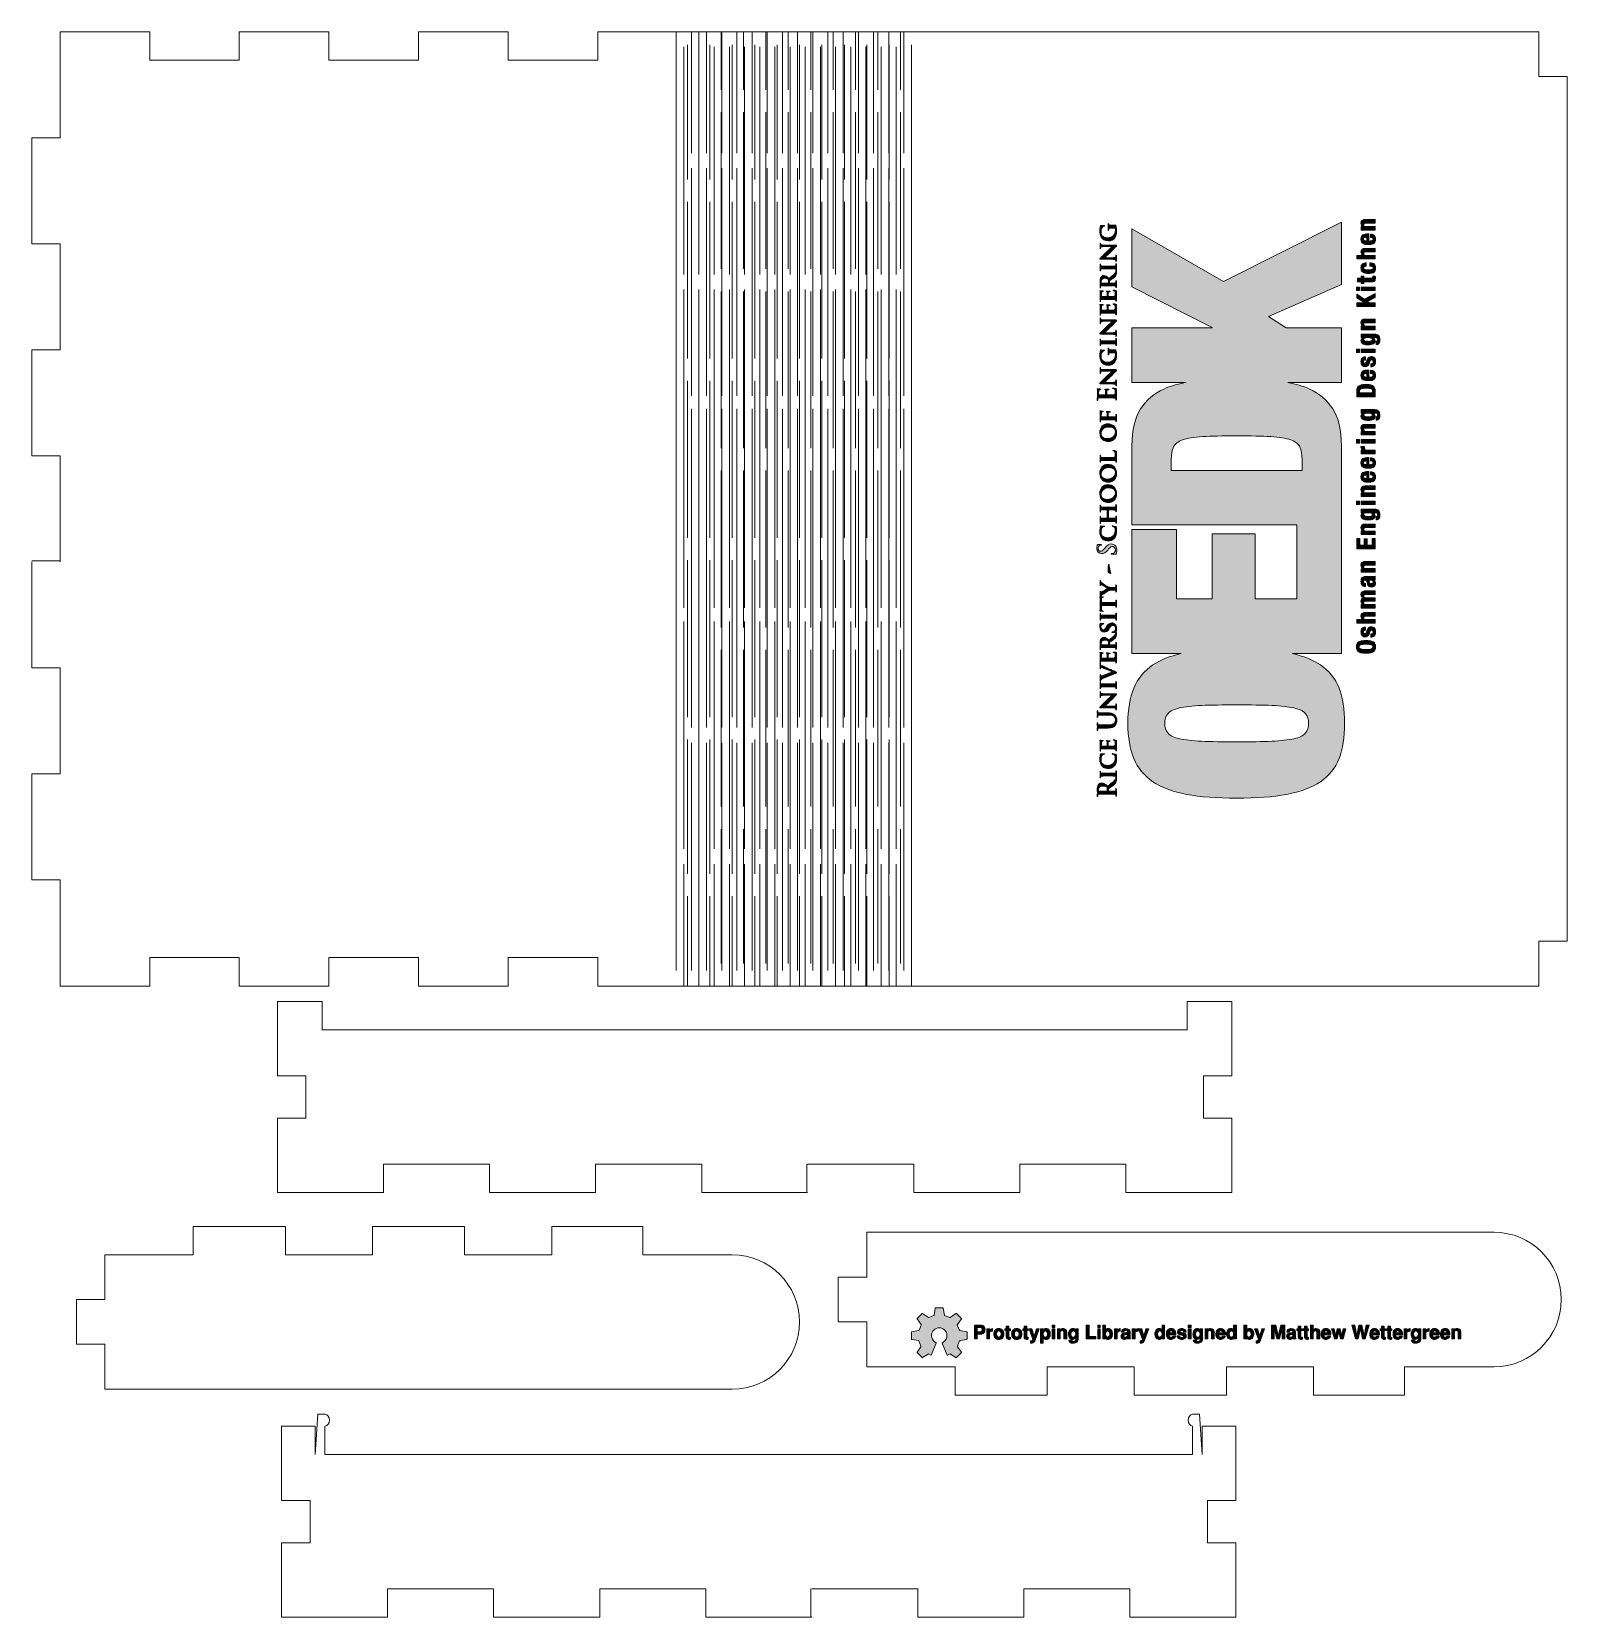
# Model space of a CAD drawing. Header units: inches. Extents: x 0.7 to 10.9, y -10.9 to -0.5.
import ezdxf

# ---------------------------------------------------------------- set-up
doc = ezdxf.new("R2010")
doc.units = ezdxf.units.IN
doc.header["$MEASUREMENT"] = 0
doc.layers.add('Layer 1', color=7, linetype='Continuous')

# ---------------------------------------------------------------- blocks, each defined once
blk = doc.blocks.new('block 2')
at = {"layer": 'Layer 1', "color": 7, "lineweight": 5, "true_color": 0xffffff}
for points in [[(3.067, -7.954), (3.765, -7.954)], [(3.067, -8.141), (3.067, -7.954)], [(3.765, -8.141), (3.765, -7.956)], [(4.464, -7.954), (5.163, -7.954)], [(4.464, -8.141), (4.464, -7.954)], [(5.163, -8.141), (5.163, -7.954)], [(5.855, -8.141), (5.855, -7.954)], [(5.861, -7.954), (6.56, -7.954)], [(6.56, -8.141), (6.56, -7.954)], [(7.259, -7.954), (7.957, -7.954)], [(7.259, -8.141), (7.259, -7.954)], [(7.957, -8.141), (7.957, -7.954)], [(3.067, -8.141), (2.368, -8.141)], [(4.464, -8.141), (3.765, -8.141)], [(5.861, -8.141), (5.163, -8.141)], [(7.259, -8.141), (6.56, -8.141)], [(8.656, -8.141), (7.957, -8.141)]]:
    blk.add_lwpolyline(points, dxfattribs=at)
blk = doc.blocks.new('block 3')
at = {"layer": 'Layer 1', "color": 7, "lineweight": 5, "true_color": 0xffffff}
for points in [[(6.832, -9.476), (7.44, -9.476)], [(8.013, -9.476), (8.621, -9.476)], [(9.194, -9.476), (9.793, -9.476)]]:
    blk.add_lwpolyline(points, dxfattribs=at)
blk = doc.blocks.new('block 5')
at = {"layer": 'Layer 1', "color": 7, "lineweight": 5, "true_color": 0xffffff}
for points in [[(3.093, -10.753), (3.792, -10.753)], [(3.093, -10.94), (3.093, -10.753)], [(3.792, -10.94), (3.792, -10.754)], [(4.491, -10.753), (5.19, -10.753)], [(4.491, -10.94), (4.491, -10.753)], [(5.19, -10.94), (5.19, -10.753)], [(5.882, -10.94), (5.882, -10.753)], [(5.888, -10.753), (6.587, -10.753)], [(6.587, -10.94), (6.587, -10.753)], [(7.286, -10.753), (7.984, -10.753)], [(7.286, -10.94), (7.286, -10.753)], [(7.984, -10.94), (7.984, -10.753)], [(3.093, -10.94), (2.395, -10.94)], [(4.491, -10.94), (3.792, -10.94)], [(5.888, -10.94), (5.19, -10.94)], [(7.286, -10.94), (6.587, -10.94)], [(8.683, -10.94), (7.984, -10.94)]]:
    blk.add_lwpolyline(points, dxfattribs=at)
blk = doc.blocks.new('block 6')
at = {"layer": 'Layer 1', "color": 7, "lineweight": 5, "true_color": 0xffffff}
for points in [[(2.633, -9.601), (2.616, -9.867)], [(2.681, -9.601), (2.633, -9.601)], [(2.616, -9.68), (2.395, -9.68)], [(2.395, -9.68), (2.395, -9.867)], [(2.616, -9.867), (2.616, -9.68)], [(2.68, -9.867), (2.68, -9.68)]]:
    blk.add_lwpolyline(points, dxfattribs=at)
blk.add_open_spline([(2.68, -9.68), (2.697, -9.678), (2.71, -9.661), (2.71, -9.641), (2.71, -9.62), (2.697, -9.604), (2.681, -9.601)], degree=3, knots=[0, 0, 0, 0, 1, 1, 1, 2, 2, 2, 2], dxfattribs=at)
blk = doc.blocks.new('block 4')
at = {"layer": 'Layer 1', "color": 7, "lineweight": 5, "true_color": 0xffffff}
for points in [[(8.396, -9.601), (8.444, -9.601)], [(8.444, -9.601), (8.461, -9.867)], [(8.397, -9.68), (8.397, -9.867)], [(8.461, -9.867), (8.461, -9.68)], [(8.461, -9.68), (8.683, -9.68)], [(8.683, -9.867), (8.683, -9.68)], [(2.395, -10.171), (2.395, -9.867)], [(8.397, -9.867), (2.68, -9.867)], [(8.682, -10.171), (8.683, -9.867)], [(2.395, -10.171), (2.582, -10.171)], [(2.582, -10.449), (2.582, -10.171)], [(8.496, -10.449), (8.495, -10.171)], [(8.495, -10.171), (8.682, -10.171)], [(2.582, -10.449), (2.395, -10.449)], [(2.395, -10.449), (2.395, -10.94)], [(8.683, -10.449), (8.496, -10.449)], [(8.683, -10.449), (8.683, -10.94)]]:
    blk.add_lwpolyline(points, dxfattribs=at)
blk.add_open_spline([(8.397, -9.68), (8.381, -9.678), (8.368, -9.661), (8.368, -9.641), (8.368, -9.62), (8.38, -9.604), (8.396, -9.601)], degree=3, knots=[0, 0, 0, 0, 1, 1, 1, 2, 2, 2, 2], dxfattribs=at)
at = {"layer": 'Layer 1'}
for name in ['block 6', 'block 5']:
    blk.add_blockref(name, (0, 0), dxfattribs=at)
blk = doc.blocks.new('block 8')
at = {"layer": 'Layer 1', "color": 240, "lineweight": 5, "true_color": 0xed1f24}
for points in [[(4.995, -0.874), (4.995, -0.492)], [(5.143, -0.874), (5.143, -0.492)], [(5.291, -0.874), (5.291, -0.492)], [(5.438, -0.874), (5.438, -0.492)], [(5.586, -0.874), (5.586, -0.492)], [(5.733, -0.874), (5.733, -0.492)], [(5.881, -0.874), (5.881, -0.492)], [(6.029, -0.874), (6.029, -0.492)], [(6.176, -0.874), (6.176, -0.492)], [(6.324, -0.874), (6.324, -0.492)], [(6.472, -0.874), (6.472, -0.492)], [(5.069, -1.465), (5.069, -0.579)], [(5.217, -1.465), (5.217, -0.579)], [(5.364, -1.465), (5.364, -0.579)], [(5.512, -1.465), (5.512, -0.579)], [(5.66, -1.465), (5.66, -0.579)], [(5.807, -1.465), (5.807, -0.579)], [(5.955, -1.465), (5.955, -0.579)], [(6.103, -1.465), (6.103, -0.579)], [(6.25, -1.465), (6.25, -0.579)], [(6.398, -1.465), (6.398, -0.579)], [(6.545, -1.465), (6.545, -0.579)], [(4.995, -1.022), (4.995, -2.055)], [(5.143, -1.022), (5.143, -2.055)], [(5.291, -1.022), (5.291, -2.055)], [(5.438, -1.022), (5.438, -2.055)], [(5.586, -1.022), (5.586, -2.055)], [(5.733, -1.022), (5.733, -2.055)], [(5.881, -1.022), (5.881, -2.055)], [(6.029, -1.022), (6.029, -2.055)], [(6.176, -1.022), (6.176, -2.055)], [(6.324, -1.022), (6.324, -2.055)], [(6.472, -1.022), (6.472, -2.055)], [(5.069, -2.646), (5.069, -1.612)], [(5.217, -2.646), (5.217, -1.612)], [(5.364, -2.646), (5.364, -1.612)], [(5.512, -2.646), (5.512, -1.612)], [(5.66, -2.646), (5.66, -1.612)], [(5.807, -2.646), (5.807, -1.612)], [(5.955, -2.646), (5.955, -1.612)], [(6.103, -2.646), (6.103, -1.612)], [(6.25, -2.646), (6.25, -1.612)], [(6.398, -2.646), (6.398, -1.612)], [(6.545, -2.646), (6.545, -1.612)], [(4.995, -2.203), (4.995, -3.236)], [(5.143, -2.203), (5.143, -3.236)], [(5.291, -2.203), (5.291, -3.236)], [(5.438, -2.203), (5.438, -3.236)], [(5.586, -2.203), (5.586, -3.236)], [(5.733, -2.203), (5.733, -3.236)], [(5.881, -2.203), (5.881, -3.236)], [(6.029, -2.203), (6.029, -3.236)], [(6.176, -2.203), (6.176, -3.236)], [(6.324, -2.203), (6.324, -3.236)], [(6.472, -2.203), (6.472, -3.236)], [(5.069, -3.827), (5.069, -2.793)], [(5.217, -3.827), (5.217, -2.793)], [(5.364, -3.827), (5.364, -2.793)], [(5.512, -3.827), (5.512, -2.793)], [(5.66, -3.827), (5.66, -2.793)], [(5.807, -3.827), (5.807, -2.793)], [(5.955, -3.827), (5.955, -2.793)], [(6.103, -3.827), (6.103, -2.793)], [(6.25, -3.827), (6.25, -2.793)], [(6.398, -3.827), (6.398, -2.793)], [(6.545, -3.827), (6.545, -2.793)], [(4.995, -3.384), (4.995, -4.417)], [(5.143, -3.384), (5.143, -4.417)], [(5.291, -3.384), (5.291, -4.417)], [(5.438, -3.384), (5.438, -4.417)], [(5.586, -3.384), (5.586, -4.417)], [(5.733, -3.384), (5.733, -4.417)], [(5.881, -3.384), (5.881, -4.417)], [(6.029, -3.384), (6.029, -4.417)], [(6.176, -3.384), (6.176, -4.417)], [(6.324, -3.384), (6.324, -4.417)], [(6.472, -3.384), (6.472, -4.417)], [(5.069, -5.008), (5.069, -3.974)], [(5.217, -5.008), (5.217, -3.974)], [(5.364, -5.008), (5.364, -3.974)], [(5.512, -5.008), (5.512, -3.974)], [(5.66, -5.008), (5.66, -3.974)], [(5.807, -5.008), (5.807, -3.974)], [(5.955, -5.008), (5.955, -3.974)], [(6.103, -5.008), (6.103, -3.974)], [(6.25, -5.008), (6.25, -3.974)], [(6.398, -5.008), (6.398, -3.974)], [(6.545, -5.008), (6.545, -3.974)], [(4.995, -4.565), (4.995, -5.598)], [(5.143, -4.565), (5.143, -5.598)], [(5.291, -4.565), (5.291, -5.598)], [(5.438, -4.565), (5.438, -5.598)], [(5.586, -4.565), (5.586, -5.598)], [(5.733, -4.565), (5.733, -5.598)], [(5.881, -4.565), (5.881, -5.598)], [(6.029, -4.565), (6.029, -5.598)], [(6.176, -4.565), (6.176, -5.598)], [(6.324, -4.565), (6.324, -5.598)], [(6.472, -4.565), (6.472, -5.598)], [(5.069, -6.041), (5.069, -5.156)], [(5.217, -6.041), (5.217, -5.156)], [(5.364, -6.041), (5.364, -5.156)], [(5.512, -6.041), (5.512, -5.156)], [(5.66, -6.041), (5.66, -5.156)], [(5.807, -6.041), (5.807, -5.156)], [(5.955, -6.041), (5.955, -5.156)], [(6.103, -6.041), (6.103, -5.156)], [(6.25, -6.041), (6.25, -5.156)], [(6.398, -6.041), (6.398, -5.156)], [(6.545, -6.041), (6.545, -5.156)], [(4.995, -5.746), (4.995, -6.632)], [(5.143, -5.746), (5.143, -6.632)], [(5.291, -5.746), (5.291, -6.632)], [(5.438, -5.746), (5.438, -6.632)], [(5.586, -5.746), (5.586, -6.632)], [(5.733, -5.746), (5.733, -6.632)], [(5.881, -5.746), (5.881, -6.632)], [(6.029, -5.746), (6.029, -6.632)], [(6.176, -5.746), (6.176, -6.632)], [(6.324, -5.746), (6.324, -6.632)], [(6.472, -5.746), (6.472, -6.632)], [(5.069, -6.78), (5.069, -6.189)], [(5.217, -6.78), (5.217, -6.189)], [(5.364, -6.78), (5.364, -6.189)], [(5.512, -6.78), (5.512, -6.189)], [(5.66, -6.78), (5.66, -6.189)], [(5.807, -6.78), (5.807, -6.189)], [(5.955, -6.78), (5.955, -6.189)], [(6.103, -6.78), (6.103, -6.189)], [(6.25, -6.78), (6.25, -6.189)], [(6.398, -6.78), (6.398, -6.189)], [(6.545, -6.78), (6.545, -6.189)]]:
    blk.add_lwpolyline(points, dxfattribs=at)
blk = doc.blocks.new('block 9')
at = {"layer": 'Layer 1', "color": 7, "lineweight": 5, "true_color": 0xffffff}
for points in [[(0.935, -1.19), (0.935, -0.492)], [(0.748, -1.19), (0.748, -1.889)], [(0.935, -1.19), (0.748, -1.19)], [(0.935, -1.889), (0.75, -1.889)], [(0.935, -2.588), (0.935, -1.889)], [(0.748, -2.588), (0.748, -3.286)], [(0.935, -2.588), (0.748, -2.588)], [(0.935, -3.286), (0.748, -3.286)], [(0.935, -3.985), (0.935, -3.286)], [(0.935, -3.979), (0.748, -3.979)], [(0.748, -3.985), (0.748, -4.684)], [(0.935, -4.684), (0.748, -4.684)], [(0.935, -5.382), (0.935, -4.684)], [(0.748, -5.382), (0.748, -6.081)], [(0.935, -5.382), (0.748, -5.382)], [(0.935, -6.081), (0.748, -6.081)], [(0.935, -6.78), (0.935, -6.081)]]:
    blk.add_lwpolyline(points, dxfattribs=at)
blk = doc.blocks.new('block 10')
at = {"layer": 'Layer 1', "color": 7, "lineweight": 5, "true_color": 0xffffff}
for points in [[(2.116, -6.593), (1.526, -6.593)], [(3.297, -6.593), (2.707, -6.593)], [(4.479, -6.593), (3.888, -6.593)]]:
    blk.add_lwpolyline(points, dxfattribs=at)
blk = doc.blocks.new('block 12')
at = {"layer": 'Layer 1', "color": 7, "lineweight": 5, "true_color": 0xffffff}
for points in [[(2.116, -0.679), (1.526, -0.679)], [(3.297, -0.679), (2.707, -0.679)], [(4.479, -0.679), (3.888, -0.679)]]:
    blk.add_lwpolyline(points, dxfattribs=at)
blk = doc.blocks.new('block 11')
at = {"layer": 'Layer 1', "color": 7, "lineweight": 5, "true_color": 0xffffff}
for points in [[(0.935, -0.492), (1.526, -0.492)], [(1.526, -0.492), (1.526, -0.679)], [(2.116, -0.492), (2.707, -0.492)], [(2.116, -0.679), (2.116, -0.492)], [(2.707, -0.492), (2.707, -0.679)], [(3.297, -0.492), (3.888, -0.492)], [(3.297, -0.679), (3.297, -0.492)], [(3.888, -0.492), (3.888, -0.679)], [(4.479, -0.679), (4.479, -0.492)], [(10.679, -0.492), (4.479, -0.492)], [(10.679, -0.492), (10.679, -0.787)], [(10.679, -0.787), (10.866, -0.787)]]:
    blk.add_lwpolyline(points, dxfattribs=at)
at = {"layer": 'Layer 1'}
blk.add_blockref('block 12', (0, 0), dxfattribs=at)
blk = doc.blocks.new('block 7')
at = {"layer": 'Layer 1', "color": 7, "lineweight": 5, "true_color": 0xffffff}
for points in [[(10.866, -6.484), (10.866, -0.787)], [(10.679, -6.484), (10.866, -6.484)], [(10.679, -6.78), (10.679, -6.484)], [(1.526, -6.593), (1.526, -6.78)], [(2.116, -6.78), (2.116, -6.593)], [(2.707, -6.593), (2.707, -6.78)], [(3.297, -6.78), (3.297, -6.593)], [(3.888, -6.593), (3.888, -6.78)], [(4.479, -6.78), (4.479, -6.593)], [(1.526, -6.78), (0.935, -6.78)], [(2.707, -6.78), (2.116, -6.78)], [(3.888, -6.78), (3.297, -6.78)], [(4.479, -6.78), (10.679, -6.78)]]:
    blk.add_lwpolyline(points, dxfattribs=at)
at = {"layer": 'Layer 1'}
for name in ['block 9', 'block 11', 'block 8', 'block 10']:
    blk.add_blockref(name, (0, 0), dxfattribs=at)
blk = doc.blocks.new('block 14')
at = {"layer": 'Layer 1', "true_color": 0xed1f24}
h = blk.add_hatch(color=240, dxfattribs=at)
h.dxf.hatch_style = 2
edge = h.paths.add_edge_path()
edge.add_spline(control_points=[(9.509, -1.776), (9.509, -1.776), (9.52, -1.776), (9.52, -1.776), (9.52, -1.776), (9.52, -1.776), (9.52, -1.776), (9.515, -1.773), (9.512, -1.77), (9.51, -1.766), (9.508, -1.762), (9.507, -1.758), (9.507, -1.753), (9.507, -1.745), (9.509, -1.739), (9.513, -1.735), (9.517, -1.731), (9.524, -1.729), (9.533, -1.729), (9.533, -1.729), (9.601, -1.729), (9.601, -1.729), (9.601, -1.729), (9.601, -1.753), (9.601, -1.753), (9.601, -1.753), (9.538, -1.753), (9.538, -1.753), (9.533, -1.753), (9.53, -1.753), (9.528, -1.755), (9.526, -1.757), (9.525, -1.759), (9.525, -1.763), (9.525, -1.771), (9.53, -1.775), (9.54, -1.775), (9.54, -1.775), (9.601, -1.775), (9.601, -1.775), (9.601, -1.775), (9.601, -1.799), (9.601, -1.799), (9.601, -1.799), (9.509, -1.799), (9.509, -1.799), (9.509, -1.799), (9.509, -1.776), (9.509, -1.776)], knot_values=[0, 0, 0, 0, 1, 1, 1, 2, 2, 2, 3, 3, 3, 4, 4, 4, 5, 5, 5, 6, 6, 6, 7, 7, 7, 8, 8, 8, 9, 9, 9, 10, 10, 10, 11, 11, 11, 12, 12, 12, 13, 13, 13, 14, 14, 14, 15, 15, 15, 16, 16, 16, 16], degree=3, periodic=1)
h = blk.add_hatch(color=240, dxfattribs=at)
h.dxf.hatch_style = 2
edge = h.paths.add_edge_path()
edge.add_spline(control_points=[(9.566, -1.871), (9.569, -1.871), (9.572, -1.87), (9.574, -1.87), (9.577, -1.87), (9.579, -1.869), (9.581, -1.868), (9.583, -1.867), (9.585, -1.866), (9.586, -1.864), (9.587, -1.863), (9.588, -1.861), (9.588, -1.859), (9.588, -1.855), (9.586, -1.852), (9.583, -1.85), (9.58, -1.848), (9.576, -1.847), (9.57, -1.847), (9.57, -1.847), (9.57, -1.825), (9.57, -1.825), (9.581, -1.826), (9.589, -1.829), (9.595, -1.834), (9.6, -1.839), (9.603, -1.847), (9.603, -1.859), (9.603, -1.867), (9.602, -1.874), (9.599, -1.879), (9.596, -1.883), (9.592, -1.887), (9.588, -1.889), (9.583, -1.892), (9.578, -1.893), (9.572, -1.893), (9.566, -1.894), (9.56, -1.894), (9.554, -1.894), (9.548, -1.894), (9.542, -1.894), (9.537, -1.893), (9.531, -1.892), (9.526, -1.89), (9.521, -1.888), (9.517, -1.885), (9.513, -1.882), (9.511, -1.877), (9.508, -1.872), (9.507, -1.866), (9.507, -1.858), (9.507, -1.851), (9.508, -1.845), (9.51, -1.841), (9.512, -1.836), (9.516, -1.833), (9.52, -1.83), (9.524, -1.828), (9.529, -1.826), (9.534, -1.825), (9.54, -1.824), (9.546, -1.824), (9.554, -1.824), (9.554, -1.824), (9.559, -1.824), (9.559, -1.824), (9.559, -1.824), (9.559, -1.871), (9.559, -1.871), (9.559, -1.871), (9.566, -1.871), (9.566, -1.871)], knot_values=[0, 0, 0, 0, 1, 1, 1, 2, 2, 2, 3, 3, 3, 4, 4, 4, 5, 5, 5, 6, 6, 6, 7, 7, 7, 8, 8, 8, 9, 9, 9, 10, 10, 10, 11, 11, 11, 12, 12, 12, 13, 13, 13, 14, 14, 14, 15, 15, 15, 16, 16, 16, 17, 17, 17, 18, 18, 18, 19, 19, 19, 20, 20, 20, 21, 21, 21, 22, 22, 22, 23, 23, 23, 24, 24, 24, 24], degree=3, periodic=1)
edge = h.paths.add_edge_path()
edge.add_spline(control_points=[(9.536, -1.847), (9.533, -1.848), (9.531, -1.848), (9.529, -1.849), (9.527, -1.85), (9.525, -1.851), (9.524, -1.853), (9.523, -1.854), (9.523, -1.856), (9.523, -1.859), (9.523, -1.861), (9.523, -1.863), (9.525, -1.864), (9.526, -1.866), (9.527, -1.867), (9.529, -1.868), (9.531, -1.869), (9.533, -1.87), (9.535, -1.87), (9.537, -1.87), (9.539, -1.871), (9.541, -1.871), (9.541, -1.871), (9.545, -1.871), (9.545, -1.871), (9.545, -1.871), (9.545, -1.847), (9.545, -1.847), (9.541, -1.847), (9.538, -1.847), (9.536, -1.847)], knot_values=[0, 0, 0, 0, 1, 1, 1, 2, 2, 2, 3, 3, 3, 4, 4, 4, 5, 5, 5, 6, 6, 6, 7, 7, 7, 8, 8, 8, 9, 9, 9, 10, 10, 10, 10], degree=3, periodic=1)
h = blk.add_hatch(color=240, dxfattribs=at)
h.dxf.hatch_style = 2
edge = h.paths.add_edge_path()
edge.add_spline(control_points=[(9.479, -1.966), (9.479, -1.966), (9.519, -1.966), (9.519, -1.966), (9.519, -1.966), (9.519, -1.965), (9.519, -1.965), (9.511, -1.961), (9.507, -1.953), (9.507, -1.943), (9.507, -1.935), (9.509, -1.929), (9.513, -1.925), (9.517, -1.921), (9.524, -1.919), (9.533, -1.919), (9.533, -1.919), (9.601, -1.919), (9.601, -1.919), (9.601, -1.919), (9.601, -1.943), (9.601, -1.943), (9.601, -1.943), (9.538, -1.943), (9.538, -1.943), (9.533, -1.943), (9.53, -1.944), (9.528, -1.945), (9.526, -1.947), (9.525, -1.95), (9.525, -1.953), (9.525, -1.961), (9.53, -1.966), (9.54, -1.966), (9.54, -1.966), (9.601, -1.966), (9.601, -1.966), (9.601, -1.966), (9.601, -1.989), (9.601, -1.989), (9.601, -1.989), (9.479, -1.989), (9.479, -1.989), (9.479, -1.989), (9.479, -1.966), (9.479, -1.966)], knot_values=[0, 0, 0, 0, 1, 1, 1, 2, 2, 2, 3, 3, 3, 4, 4, 4, 5, 5, 5, 6, 6, 6, 7, 7, 7, 8, 8, 8, 9, 9, 9, 10, 10, 10, 11, 11, 11, 12, 12, 12, 13, 13, 13, 14, 14, 14, 15, 15, 15, 15], degree=3, periodic=1)
h = blk.add_hatch(color=240, dxfattribs=at)
h.dxf.hatch_style = 2
edge = h.paths.add_edge_path()
edge.add_spline(control_points=[(9.536, -2.037), (9.534, -2.038), (9.532, -2.038), (9.53, -2.039), (9.528, -2.04), (9.527, -2.041), (9.526, -2.042), (9.525, -2.043), (9.524, -2.045), (9.524, -2.047), (9.524, -2.05), (9.525, -2.053), (9.526, -2.054), (9.527, -2.056), (9.529, -2.058), (9.532, -2.058), (9.534, -2.059), (9.538, -2.06), (9.541, -2.06), (9.545, -2.061), (9.55, -2.061), (9.555, -2.061), (9.561, -2.061), (9.566, -2.061), (9.57, -2.06), (9.574, -2.06), (9.577, -2.059), (9.58, -2.058), (9.583, -2.058), (9.585, -2.056), (9.586, -2.055), (9.587, -2.053), (9.588, -2.051), (9.588, -2.048), (9.588, -2.044), (9.586, -2.041), (9.582, -2.04), (9.579, -2.038), (9.574, -2.037), (9.566, -2.037), (9.566, -2.037), (9.566, -2.014), (9.566, -2.014), (9.578, -2.014), (9.587, -2.017), (9.594, -2.022), (9.6, -2.028), (9.603, -2.037), (9.603, -2.049), (9.603, -2.055), (9.602, -2.06), (9.601, -2.065), (9.6, -2.069), (9.597, -2.073), (9.593, -2.076), (9.59, -2.079), (9.585, -2.081), (9.578, -2.082), (9.572, -2.084), (9.564, -2.084), (9.555, -2.084), (9.546, -2.084), (9.538, -2.084), (9.532, -2.082), (9.526, -2.08), (9.521, -2.077), (9.517, -2.074), (9.513, -2.071), (9.511, -2.067), (9.509, -2.062), (9.508, -2.058), (9.507, -2.053), (9.507, -2.047), (9.507, -2.036), (9.51, -2.028), (9.516, -2.023), (9.523, -2.017), (9.531, -2.014), (9.542, -2.014), (9.542, -2.014), (9.542, -2.037), (9.542, -2.037), (9.54, -2.037), (9.538, -2.037), (9.536, -2.037)], knot_values=[0, 0, 0, 0, 1, 1, 1, 2, 2, 2, 3, 3, 3, 4, 4, 4, 5, 5, 5, 6, 6, 6, 7, 7, 7, 8, 8, 8, 9, 9, 9, 10, 10, 10, 11, 11, 11, 12, 12, 12, 13, 13, 13, 14, 14, 14, 15, 15, 15, 16, 16, 16, 17, 17, 17, 18, 18, 18, 19, 19, 19, 20, 20, 20, 21, 21, 21, 22, 22, 22, 23, 23, 23, 24, 24, 24, 25, 25, 25, 26, 26, 26, 27, 27, 27, 28, 28, 28, 28], degree=3, periodic=1)
h = blk.add_hatch(color=240, dxfattribs=at)
h.dxf.hatch_style = 2
h.paths.add_polyline_path([(9.478, -2.174), (9.498, -2.174), (9.498, -2.197), (9.478, -2.197)])
h.paths.add_polyline_path([(9.509, -2.174), (9.601, -2.174), (9.601, -2.197), (9.509, -2.197)])
h = blk.add_hatch(color=240, dxfattribs=at)
h.dxf.hatch_style = 2
edge = h.paths.add_edge_path()
edge.add_spline(control_points=[(9.483, -2.116), (9.483, -2.116), (9.509, -2.116), (9.509, -2.116), (9.509, -2.116), (9.509, -2.102), (9.509, -2.102), (9.509, -2.102), (9.525, -2.102), (9.525, -2.102), (9.525, -2.102), (9.525, -2.116), (9.525, -2.116), (9.525, -2.116), (9.575, -2.116), (9.575, -2.116), (9.579, -2.116), (9.581, -2.115), (9.583, -2.114), (9.584, -2.113), (9.585, -2.111), (9.585, -2.107), (9.585, -2.106), (9.585, -2.106), (9.585, -2.105), (9.585, -2.104), (9.585, -2.103), (9.585, -2.102), (9.585, -2.102), (9.601, -2.102), (9.601, -2.102), (9.601, -2.105), (9.601, -2.107), (9.602, -2.11), (9.602, -2.112), (9.602, -2.115), (9.602, -2.117), (9.602, -2.122), (9.601, -2.126), (9.601, -2.129), (9.6, -2.132), (9.599, -2.134), (9.597, -2.135), (9.595, -2.137), (9.593, -2.138), (9.59, -2.138), (9.587, -2.139), (9.583, -2.139), (9.578, -2.139), (9.578, -2.139), (9.525, -2.139), (9.525, -2.139), (9.525, -2.139), (9.525, -2.151), (9.525, -2.151), (9.525, -2.151), (9.509, -2.151), (9.509, -2.151), (9.509, -2.151), (9.509, -2.139), (9.509, -2.139), (9.509, -2.139), (9.483, -2.139), (9.483, -2.139), (9.483, -2.139), (9.483, -2.116), (9.483, -2.116)], knot_values=[0, 0, 0, 0, 1, 1, 1, 2, 2, 2, 3, 3, 3, 4, 4, 4, 5, 5, 5, 6, 6, 6, 7, 7, 7, 8, 8, 8, 9, 9, 9, 10, 10, 10, 11, 11, 11, 12, 12, 12, 13, 13, 13, 14, 14, 14, 15, 15, 15, 16, 16, 16, 17, 17, 17, 18, 18, 18, 19, 19, 19, 20, 20, 20, 21, 21, 21, 22, 22, 22, 22], degree=3, periodic=1)
h = blk.add_hatch(color=240, dxfattribs=at)
h.dxf.hatch_style = 2
h.paths.add_polyline_path([(9.528, -2.278), (9.528, -2.277), (9.479, -2.246), (9.479, -2.22), (9.531, -2.253), (9.601, -2.216), (9.601, -2.243), (9.551, -2.269), (9.565, -2.278), (9.601, -2.278), (9.601, -2.302), (9.479, -2.302), (9.479, -2.278)])
h = blk.add_hatch(color=240, dxfattribs=at)
h.dxf.hatch_style = 2
edge = h.paths.add_edge_path()
edge.add_spline(control_points=[(9.509, -2.432), (9.509, -2.432), (9.52, -2.432), (9.52, -2.432), (9.52, -2.432), (9.52, -2.432), (9.52, -2.432), (9.515, -2.43), (9.512, -2.426), (9.51, -2.422), (9.508, -2.418), (9.507, -2.414), (9.507, -2.409), (9.507, -2.401), (9.509, -2.395), (9.513, -2.391), (9.517, -2.387), (9.524, -2.385), (9.533, -2.385), (9.533, -2.385), (9.601, -2.385), (9.601, -2.385), (9.601, -2.385), (9.601, -2.409), (9.601, -2.409), (9.601, -2.409), (9.538, -2.409), (9.538, -2.409), (9.533, -2.409), (9.53, -2.41), (9.528, -2.411), (9.526, -2.413), (9.525, -2.415), (9.525, -2.419), (9.525, -2.427), (9.53, -2.431), (9.54, -2.431), (9.54, -2.431), (9.601, -2.431), (9.601, -2.431), (9.601, -2.431), (9.601, -2.455), (9.601, -2.455), (9.601, -2.455), (9.509, -2.455), (9.509, -2.455), (9.509, -2.455), (9.509, -2.432), (9.509, -2.432)], knot_values=[0, 0, 0, 0, 1, 1, 1, 2, 2, 2, 3, 3, 3, 4, 4, 4, 5, 5, 5, 6, 6, 6, 7, 7, 7, 8, 8, 8, 9, 9, 9, 10, 10, 10, 11, 11, 11, 12, 12, 12, 13, 13, 13, 14, 14, 14, 15, 15, 15, 16, 16, 16, 16], degree=3, periodic=1)
h = blk.add_hatch(color=240, dxfattribs=at)
h.dxf.hatch_style = 2
edge = h.paths.add_edge_path()
edge.add_spline(control_points=[(9.597, -2.484), (9.608, -2.484), (9.617, -2.487), (9.623, -2.493), (9.629, -2.499), (9.632, -2.509), (9.632, -2.523), (9.632, -2.533), (9.63, -2.54), (9.626, -2.546), (9.621, -2.551), (9.615, -2.554), (9.608, -2.554), (9.608, -2.554), (9.608, -2.531), (9.608, -2.531), (9.611, -2.531), (9.613, -2.53), (9.615, -2.528), (9.615, -2.527), (9.616, -2.526), (9.616, -2.524), (9.617, -2.523), (9.617, -2.521), (9.617, -2.52), (9.617, -2.515), (9.616, -2.512), (9.613, -2.51), (9.609, -2.508), (9.606, -2.507), (9.601, -2.507), (9.601, -2.507), (9.589, -2.507), (9.589, -2.507), (9.589, -2.507), (9.589, -2.507), (9.589, -2.507), (9.592, -2.51), (9.595, -2.513), (9.597, -2.516), (9.599, -2.52), (9.6, -2.523), (9.6, -2.527), (9.6, -2.536), (9.597, -2.543), (9.59, -2.548), (9.582, -2.553), (9.57, -2.555), (9.554, -2.555), (9.548, -2.555), (9.543, -2.555), (9.537, -2.554), (9.532, -2.554), (9.527, -2.552), (9.522, -2.55), (9.518, -2.548), (9.514, -2.545), (9.511, -2.542), (9.508, -2.538), (9.507, -2.533), (9.507, -2.526), (9.507, -2.523), (9.508, -2.52), (9.51, -2.516), (9.511, -2.513), (9.515, -2.51), (9.52, -2.507), (9.52, -2.507), (9.52, -2.507), (9.52, -2.507), (9.52, -2.507), (9.509, -2.507), (9.509, -2.507), (9.509, -2.507), (9.509, -2.484), (9.509, -2.484), (9.509, -2.484), (9.597, -2.484), (9.597, -2.484)], knot_values=[0, 0, 0, 0, 1, 1, 1, 2, 2, 2, 3, 3, 3, 4, 4, 4, 5, 5, 5, 6, 6, 6, 7, 7, 7, 8, 8, 8, 9, 9, 9, 10, 10, 10, 11, 11, 11, 12, 12, 12, 13, 13, 13, 14, 14, 14, 15, 15, 15, 16, 16, 16, 17, 17, 17, 18, 18, 18, 19, 19, 19, 20, 20, 20, 21, 21, 21, 22, 22, 22, 23, 23, 23, 24, 24, 24, 25, 25, 25, 26, 26, 26, 26], degree=3, periodic=1)
edge = h.paths.add_edge_path()
edge.add_spline(control_points=[(9.567, -2.531), (9.57, -2.531), (9.573, -2.53), (9.575, -2.529), (9.577, -2.529), (9.579, -2.527), (9.58, -2.526), (9.581, -2.524), (9.582, -2.522), (9.582, -2.52), (9.582, -2.517), (9.581, -2.515), (9.58, -2.514), (9.579, -2.512), (9.577, -2.511), (9.575, -2.51), (9.572, -2.509), (9.57, -2.508), (9.566, -2.508), (9.563, -2.507), (9.56, -2.507), (9.556, -2.507), (9.545, -2.507), (9.537, -2.508), (9.532, -2.51), (9.527, -2.511), (9.525, -2.515), (9.525, -2.519), (9.525, -2.522), (9.526, -2.524), (9.527, -2.526), (9.528, -2.527), (9.53, -2.528), (9.532, -2.529), (9.535, -2.53), (9.538, -2.531), (9.543, -2.531), (9.547, -2.531), (9.552, -2.532), (9.558, -2.532), (9.561, -2.532), (9.564, -2.531), (9.567, -2.531)], knot_values=[0, 0, 0, 0, 1, 1, 1, 2, 2, 2, 3, 3, 3, 4, 4, 4, 5, 5, 5, 6, 6, 6, 7, 7, 7, 8, 8, 8, 9, 9, 9, 10, 10, 10, 11, 11, 11, 12, 12, 12, 13, 13, 13, 14, 14, 14, 14], degree=3, periodic=1)
h = blk.add_hatch(color=240, dxfattribs=at)
h.dxf.hatch_style = 2
h.paths.add_polyline_path([(9.478, -2.583), (9.498, -2.583), (9.498, -2.606), (9.478, -2.606)])
h.paths.add_polyline_path([(9.509, -2.583), (9.601, -2.583), (9.601, -2.606), (9.509, -2.606)])
h = blk.add_hatch(color=240, dxfattribs=at)
h.dxf.hatch_style = 2
edge = h.paths.add_edge_path()
edge.add_spline(control_points=[(9.574, -2.679), (9.578, -2.679), (9.581, -2.678), (9.584, -2.675), (9.586, -2.673), (9.588, -2.67), (9.588, -2.666), (9.588, -2.663), (9.587, -2.66), (9.585, -2.658), (9.583, -2.655), (9.58, -2.654), (9.577, -2.654), (9.574, -2.654), (9.571, -2.655), (9.57, -2.657), (9.568, -2.659), (9.567, -2.661), (9.566, -2.663), (9.566, -2.663), (9.56, -2.679), (9.56, -2.679), (9.558, -2.686), (9.555, -2.691), (9.551, -2.694), (9.546, -2.697), (9.541, -2.699), (9.535, -2.699), (9.531, -2.699), (9.527, -2.699), (9.524, -2.697), (9.521, -2.696), (9.518, -2.694), (9.515, -2.691), (9.513, -2.689), (9.511, -2.685), (9.509, -2.681), (9.508, -2.676), (9.507, -2.671), (9.507, -2.665), (9.507, -2.655), (9.509, -2.647), (9.514, -2.642), (9.518, -2.636), (9.525, -2.634), (9.533, -2.634), (9.533, -2.634), (9.537, -2.634), (9.537, -2.634), (9.537, -2.634), (9.537, -2.655), (9.537, -2.655), (9.532, -2.655), (9.529, -2.656), (9.526, -2.657), (9.524, -2.659), (9.523, -2.662), (9.523, -2.665), (9.523, -2.668), (9.524, -2.671), (9.525, -2.673), (9.527, -2.675), (9.53, -2.677), (9.533, -2.677), (9.535, -2.677), (9.537, -2.676), (9.539, -2.674), (9.541, -2.673), (9.542, -2.67), (9.544, -2.666), (9.544, -2.666), (9.548, -2.652), (9.548, -2.652), (9.551, -2.645), (9.554, -2.639), (9.558, -2.636), (9.562, -2.633), (9.568, -2.632), (9.575, -2.632), (9.58, -2.632), (9.584, -2.633), (9.587, -2.634), (9.591, -2.636), (9.594, -2.638), (9.596, -2.641), (9.599, -2.644), (9.601, -2.648), (9.602, -2.652), (9.603, -2.656), (9.603, -2.661), (9.603, -2.666), (9.603, -2.673), (9.602, -2.678), (9.601, -2.682), (9.6, -2.687), (9.598, -2.69), (9.596, -2.693), (9.593, -2.695), (9.59, -2.697), (9.586, -2.698), (9.583, -2.699), (9.579, -2.7), (9.574, -2.7), (9.574, -2.7), (9.571, -2.7), (9.571, -2.7), (9.571, -2.7), (9.571, -2.679), (9.571, -2.679), (9.571, -2.679), (9.574, -2.679), (9.574, -2.679)], knot_values=[0, 0, 0, 0, 1, 1, 1, 2, 2, 2, 3, 3, 3, 4, 4, 4, 5, 5, 5, 6, 6, 6, 7, 7, 7, 8, 8, 8, 9, 9, 9, 10, 10, 10, 11, 11, 11, 12, 12, 12, 13, 13, 13, 14, 14, 14, 15, 15, 15, 16, 16, 16, 17, 17, 17, 18, 18, 18, 19, 19, 19, 20, 20, 20, 21, 21, 21, 22, 22, 22, 23, 23, 23, 24, 24, 24, 25, 25, 25, 26, 26, 26, 27, 27, 27, 28, 28, 28, 29, 29, 29, 30, 30, 30, 31, 31, 31, 32, 32, 32, 33, 33, 33, 34, 34, 34, 35, 35, 35, 36, 36, 36, 37, 37, 37, 37], degree=3, periodic=1)
h = blk.add_hatch(color=240, dxfattribs=at)
h.dxf.hatch_style = 2
edge = h.paths.add_edge_path()
edge.add_spline(control_points=[(9.479, -2.857), (9.479, -2.848), (9.481, -2.841), (9.483, -2.836), (9.486, -2.831), (9.49, -2.827), (9.495, -2.824), (9.501, -2.821), (9.507, -2.819), (9.514, -2.818), (9.521, -2.817), (9.53, -2.816), (9.539, -2.816), (9.549, -2.816), (9.559, -2.817), (9.566, -2.818), (9.574, -2.819), (9.581, -2.822), (9.586, -2.825), (9.591, -2.828), (9.595, -2.832), (9.597, -2.838), (9.6, -2.843), (9.601, -2.85), (9.601, -2.858), (9.601, -2.858), (9.601, -2.897), (9.601, -2.897), (9.601, -2.897), (9.479, -2.897), (9.479, -2.897), (9.479, -2.897), (9.479, -2.857), (9.479, -2.857)], knot_values=[0, 0, 0, 0, 1, 1, 1, 2, 2, 2, 3, 3, 3, 4, 4, 4, 5, 5, 5, 6, 6, 6, 7, 7, 7, 8, 8, 8, 9, 9, 9, 10, 10, 10, 11, 11, 11, 11], degree=3, periodic=1)
edge = h.paths.add_edge_path()
edge.add_spline(control_points=[(9.583, -2.861), (9.583, -2.857), (9.582, -2.854), (9.581, -2.851), (9.579, -2.848), (9.577, -2.846), (9.574, -2.845), (9.57, -2.843), (9.566, -2.842), (9.56, -2.842), (9.554, -2.841), (9.548, -2.841), (9.539, -2.841), (9.532, -2.841), (9.526, -2.841), (9.521, -2.842), (9.516, -2.842), (9.511, -2.843), (9.508, -2.844), (9.504, -2.846), (9.502, -2.848), (9.5, -2.851), (9.498, -2.853), (9.497, -2.857), (9.497, -2.862), (9.497, -2.862), (9.497, -2.872), (9.497, -2.872), (9.497, -2.872), (9.583, -2.872), (9.583, -2.872), (9.583, -2.872), (9.583, -2.861), (9.583, -2.861)], knot_values=[0, 0, 0, 0, 1, 1, 1, 2, 2, 2, 3, 3, 3, 4, 4, 4, 5, 5, 5, 6, 6, 6, 7, 7, 7, 8, 8, 8, 9, 9, 9, 10, 10, 10, 11, 11, 11, 11], degree=3, periodic=1)
h = blk.add_hatch(color=240, dxfattribs=at)
h.dxf.hatch_style = 2
edge = h.paths.add_edge_path()
edge.add_spline(control_points=[(9.566, -2.768), (9.569, -2.768), (9.572, -2.767), (9.574, -2.767), (9.577, -2.767), (9.579, -2.766), (9.581, -2.765), (9.583, -2.764), (9.585, -2.763), (9.586, -2.762), (9.587, -2.76), (9.588, -2.758), (9.588, -2.756), (9.588, -2.752), (9.586, -2.749), (9.583, -2.747), (9.58, -2.746), (9.576, -2.744), (9.57, -2.744), (9.57, -2.744), (9.57, -2.722), (9.57, -2.722), (9.581, -2.723), (9.589, -2.726), (9.595, -2.731), (9.6, -2.736), (9.603, -2.744), (9.603, -2.756), (9.603, -2.764), (9.602, -2.771), (9.599, -2.776), (9.596, -2.781), (9.592, -2.784), (9.588, -2.786), (9.583, -2.789), (9.578, -2.79), (9.572, -2.791), (9.566, -2.791), (9.56, -2.791), (9.554, -2.791), (9.548, -2.791), (9.542, -2.791), (9.537, -2.79), (9.531, -2.789), (9.526, -2.787), (9.521, -2.785), (9.517, -2.782), (9.513, -2.779), (9.511, -2.774), (9.508, -2.769), (9.507, -2.763), (9.507, -2.755), (9.507, -2.748), (9.508, -2.742), (9.51, -2.738), (9.512, -2.733), (9.516, -2.73), (9.52, -2.728), (9.524, -2.725), (9.529, -2.723), (9.534, -2.722), (9.54, -2.721), (9.546, -2.721), (9.554, -2.721), (9.554, -2.721), (9.559, -2.721), (9.559, -2.721), (9.559, -2.721), (9.559, -2.768), (9.559, -2.768), (9.559, -2.768), (9.566, -2.768), (9.566, -2.768)], knot_values=[0, 0, 0, 0, 1, 1, 1, 2, 2, 2, 3, 3, 3, 4, 4, 4, 5, 5, 5, 6, 6, 6, 7, 7, 7, 8, 8, 8, 9, 9, 9, 10, 10, 10, 11, 11, 11, 12, 12, 12, 13, 13, 13, 14, 14, 14, 15, 15, 15, 16, 16, 16, 17, 17, 17, 18, 18, 18, 19, 19, 19, 20, 20, 20, 21, 21, 21, 22, 22, 22, 23, 23, 23, 24, 24, 24, 24], degree=3, periodic=1)
edge = h.paths.add_edge_path()
edge.add_spline(control_points=[(9.536, -2.744), (9.533, -2.745), (9.531, -2.745), (9.529, -2.746), (9.527, -2.747), (9.525, -2.748), (9.524, -2.75), (9.523, -2.751), (9.523, -2.753), (9.523, -2.756), (9.523, -2.758), (9.523, -2.76), (9.525, -2.761), (9.526, -2.763), (9.527, -2.764), (9.529, -2.765), (9.531, -2.766), (9.533, -2.767), (9.535, -2.767), (9.537, -2.767), (9.539, -2.768), (9.541, -2.768), (9.541, -2.768), (9.545, -2.768), (9.545, -2.768), (9.545, -2.768), (9.545, -2.744), (9.545, -2.744), (9.541, -2.744), (9.538, -2.744), (9.536, -2.744)], knot_values=[0, 0, 0, 0, 1, 1, 1, 2, 2, 2, 3, 3, 3, 4, 4, 4, 5, 5, 5, 6, 6, 6, 7, 7, 7, 8, 8, 8, 9, 9, 9, 10, 10, 10, 10], degree=3, periodic=1)
h = blk.add_hatch(color=240, dxfattribs=at)
h.dxf.hatch_style = 2
edge = h.paths.add_edge_path()
edge.add_spline(control_points=[(9.597, -2.982), (9.608, -2.982), (9.617, -2.985), (9.623, -2.991), (9.629, -2.997), (9.632, -3.007), (9.632, -3.02), (9.632, -3.03), (9.63, -3.038), (9.626, -3.043), (9.621, -3.049), (9.615, -3.052), (9.608, -3.052), (9.608, -3.052), (9.608, -3.029), (9.608, -3.029), (9.611, -3.029), (9.613, -3.028), (9.615, -3.025), (9.615, -3.024), (9.616, -3.023), (9.616, -3.022), (9.617, -3.02), (9.617, -3.019), (9.617, -3.018), (9.617, -3.013), (9.616, -3.009), (9.613, -3.008), (9.609, -3.006), (9.606, -3.005), (9.601, -3.005), (9.601, -3.005), (9.589, -3.005), (9.589, -3.005), (9.589, -3.005), (9.589, -3.005), (9.589, -3.005), (9.592, -3.007), (9.595, -3.01), (9.597, -3.014), (9.599, -3.017), (9.6, -3.021), (9.6, -3.025), (9.6, -3.034), (9.597, -3.041), (9.59, -3.046), (9.582, -3.05), (9.57, -3.053), (9.554, -3.053), (9.548, -3.053), (9.543, -3.052), (9.537, -3.052), (9.532, -3.051), (9.527, -3.05), (9.522, -3.048), (9.518, -3.046), (9.514, -3.043), (9.511, -3.039), (9.508, -3.035), (9.507, -3.03), (9.507, -3.024), (9.507, -3.021), (9.508, -3.017), (9.51, -3.014), (9.511, -3.01), (9.515, -3.007), (9.52, -3.005), (9.52, -3.005), (9.52, -3.005), (9.52, -3.005), (9.52, -3.005), (9.509, -3.005), (9.509, -3.005), (9.509, -3.005), (9.509, -2.982), (9.509, -2.982), (9.509, -2.982), (9.597, -2.982), (9.597, -2.982)], knot_values=[0, 0, 0, 0, 1, 1, 1, 2, 2, 2, 3, 3, 3, 4, 4, 4, 5, 5, 5, 6, 6, 6, 7, 7, 7, 8, 8, 8, 9, 9, 9, 10, 10, 10, 11, 11, 11, 12, 12, 12, 13, 13, 13, 14, 14, 14, 15, 15, 15, 16, 16, 16, 17, 17, 17, 18, 18, 18, 19, 19, 19, 20, 20, 20, 21, 21, 21, 22, 22, 22, 23, 23, 23, 24, 24, 24, 25, 25, 25, 26, 26, 26, 26], degree=3, periodic=1)
edge = h.paths.add_edge_path()
edge.add_spline(control_points=[(9.567, -3.029), (9.57, -3.028), (9.573, -3.028), (9.575, -3.027), (9.577, -3.026), (9.579, -3.025), (9.58, -3.023), (9.581, -3.022), (9.582, -3.02), (9.582, -3.017), (9.582, -3.015), (9.581, -3.013), (9.58, -3.011), (9.579, -3.01), (9.577, -3.008), (9.575, -3.007), (9.572, -3.006), (9.57, -3.006), (9.566, -3.005), (9.563, -3.005), (9.56, -3.005), (9.556, -3.005), (9.545, -3.005), (9.537, -3.005), (9.532, -3.007), (9.527, -3.009), (9.525, -3.012), (9.525, -3.017), (9.525, -3.02), (9.526, -3.022), (9.527, -3.023), (9.528, -3.025), (9.53, -3.026), (9.532, -3.027), (9.535, -3.028), (9.538, -3.028), (9.543, -3.029), (9.547, -3.029), (9.552, -3.029), (9.558, -3.029), (9.561, -3.029), (9.564, -3.029), (9.567, -3.029)], knot_values=[0, 0, 0, 0, 1, 1, 1, 2, 2, 2, 3, 3, 3, 4, 4, 4, 5, 5, 5, 6, 6, 6, 7, 7, 7, 8, 8, 8, 9, 9, 9, 10, 10, 10, 11, 11, 11, 12, 12, 12, 13, 13, 13, 14, 14, 14, 14], degree=3, periodic=1)
h = blk.add_hatch(color=240, dxfattribs=at)
h.dxf.hatch_style = 2
edge = h.paths.add_edge_path()
edge.add_spline(control_points=[(9.509, -3.127), (9.509, -3.127), (9.52, -3.127), (9.52, -3.127), (9.52, -3.127), (9.52, -3.126), (9.52, -3.126), (9.515, -3.124), (9.512, -3.121), (9.51, -3.117), (9.508, -3.113), (9.507, -3.108), (9.507, -3.103), (9.507, -3.095), (9.509, -3.09), (9.513, -3.086), (9.517, -3.081), (9.524, -3.079), (9.533, -3.079), (9.533, -3.079), (9.601, -3.079), (9.601, -3.079), (9.601, -3.079), (9.601, -3.103), (9.601, -3.103), (9.601, -3.103), (9.538, -3.103), (9.538, -3.103), (9.533, -3.103), (9.53, -3.104), (9.528, -3.105), (9.526, -3.107), (9.525, -3.11), (9.525, -3.113), (9.525, -3.121), (9.53, -3.126), (9.54, -3.126), (9.54, -3.126), (9.601, -3.126), (9.601, -3.126), (9.601, -3.126), (9.601, -3.149), (9.601, -3.149), (9.601, -3.149), (9.509, -3.149), (9.509, -3.149), (9.509, -3.149), (9.509, -3.127), (9.509, -3.127)], knot_values=[0, 0, 0, 0, 1, 1, 1, 2, 2, 2, 3, 3, 3, 4, 4, 4, 5, 5, 5, 6, 6, 6, 7, 7, 7, 8, 8, 8, 9, 9, 9, 10, 10, 10, 11, 11, 11, 12, 12, 12, 13, 13, 13, 14, 14, 14, 15, 15, 15, 16, 16, 16, 16], degree=3, periodic=1)
h = blk.add_hatch(color=240, dxfattribs=at)
h.dxf.hatch_style = 2
h.paths.add_polyline_path([(9.478, -3.179), (9.498, -3.179), (9.498, -3.202), (9.478, -3.202)])
h.paths.add_polyline_path([(9.509, -3.179), (9.601, -3.179), (9.601, -3.202), (9.509, -3.202)])
h = blk.add_hatch(color=240, dxfattribs=at)
h.dxf.hatch_style = 2
edge = h.paths.add_edge_path()
edge.add_spline(control_points=[(9.509, -3.25), (9.509, -3.25), (9.522, -3.25), (9.522, -3.25), (9.522, -3.25), (9.522, -3.25), (9.522, -3.25), (9.517, -3.247), (9.514, -3.245), (9.511, -3.241), (9.508, -3.238), (9.507, -3.234), (9.507, -3.229), (9.507, -3.228), (9.507, -3.227), (9.507, -3.227), (9.507, -3.226), (9.507, -3.225), (9.507, -3.224), (9.507, -3.224), (9.53, -3.224), (9.53, -3.224), (9.53, -3.226), (9.53, -3.227), (9.53, -3.228), (9.529, -3.229), (9.529, -3.231), (9.529, -3.232), (9.529, -3.234), (9.53, -3.236), (9.53, -3.238), (9.531, -3.24), (9.532, -3.242), (9.533, -3.244), (9.534, -3.245), (9.536, -3.247), (9.538, -3.248), (9.54, -3.249), (9.543, -3.249), (9.546, -3.249), (9.546, -3.249), (9.601, -3.249), (9.601, -3.249), (9.601, -3.249), (9.601, -3.273), (9.601, -3.273), (9.601, -3.273), (9.509, -3.273), (9.509, -3.273), (9.509, -3.273), (9.509, -3.25), (9.509, -3.25)], knot_values=[0, 0, 0, 0, 1, 1, 1, 2, 2, 2, 3, 3, 3, 4, 4, 4, 5, 5, 5, 6, 6, 6, 7, 7, 7, 8, 8, 8, 9, 9, 9, 10, 10, 10, 11, 11, 11, 12, 12, 12, 13, 13, 13, 14, 14, 14, 15, 15, 15, 16, 16, 16, 17, 17, 17, 17], degree=3, periodic=1)
h = blk.add_hatch(color=240, dxfattribs=at)
h.dxf.hatch_style = 2
edge = h.paths.add_edge_path()
edge.add_spline(control_points=[(9.566, -3.345), (9.569, -3.345), (9.572, -3.344), (9.574, -3.344), (9.577, -3.344), (9.579, -3.343), (9.581, -3.342), (9.583, -3.341), (9.585, -3.34), (9.586, -3.338), (9.587, -3.337), (9.588, -3.335), (9.588, -3.333), (9.588, -3.329), (9.586, -3.326), (9.583, -3.324), (9.58, -3.322), (9.576, -3.321), (9.57, -3.32), (9.57, -3.32), (9.57, -3.299), (9.57, -3.299), (9.581, -3.3), (9.589, -3.303), (9.595, -3.308), (9.6, -3.313), (9.603, -3.321), (9.603, -3.333), (9.603, -3.341), (9.602, -3.348), (9.599, -3.353), (9.596, -3.357), (9.592, -3.361), (9.588, -3.363), (9.583, -3.365), (9.578, -3.367), (9.572, -3.367), (9.566, -3.368), (9.56, -3.368), (9.554, -3.368), (9.548, -3.368), (9.542, -3.368), (9.537, -3.367), (9.531, -3.366), (9.526, -3.364), (9.521, -3.362), (9.517, -3.359), (9.513, -3.356), (9.511, -3.351), (9.508, -3.346), (9.507, -3.34), (9.507, -3.332), (9.507, -3.325), (9.508, -3.319), (9.51, -3.315), (9.512, -3.31), (9.516, -3.307), (9.52, -3.304), (9.524, -3.302), (9.529, -3.3), (9.534, -3.299), (9.54, -3.298), (9.546, -3.298), (9.554, -3.298), (9.554, -3.298), (9.559, -3.298), (9.559, -3.298), (9.559, -3.298), (9.559, -3.345), (9.559, -3.345), (9.559, -3.345), (9.566, -3.345), (9.566, -3.345)], knot_values=[0, 0, 0, 0, 1, 1, 1, 2, 2, 2, 3, 3, 3, 4, 4, 4, 5, 5, 5, 6, 6, 6, 7, 7, 7, 8, 8, 8, 9, 9, 9, 10, 10, 10, 11, 11, 11, 12, 12, 12, 13, 13, 13, 14, 14, 14, 15, 15, 15, 16, 16, 16, 17, 17, 17, 18, 18, 18, 19, 19, 19, 20, 20, 20, 21, 21, 21, 22, 22, 22, 23, 23, 23, 24, 24, 24, 24], degree=3, periodic=1)
edge = h.paths.add_edge_path()
edge.add_spline(control_points=[(9.536, -3.321), (9.533, -3.321), (9.531, -3.322), (9.529, -3.323), (9.527, -3.324), (9.525, -3.325), (9.524, -3.327), (9.523, -3.328), (9.523, -3.33), (9.523, -3.332), (9.523, -3.335), (9.523, -3.337), (9.525, -3.338), (9.526, -3.34), (9.527, -3.341), (9.529, -3.342), (9.531, -3.343), (9.533, -3.344), (9.535, -3.344), (9.537, -3.344), (9.539, -3.345), (9.541, -3.345), (9.541, -3.345), (9.545, -3.345), (9.545, -3.345), (9.545, -3.345), (9.545, -3.32), (9.545, -3.32), (9.541, -3.321), (9.538, -3.321), (9.536, -3.321)], knot_values=[0, 0, 0, 0, 1, 1, 1, 2, 2, 2, 3, 3, 3, 4, 4, 4, 5, 5, 5, 6, 6, 6, 7, 7, 7, 8, 8, 8, 9, 9, 9, 10, 10, 10, 10], degree=3, periodic=1)
h = blk.add_hatch(color=240, dxfattribs=at)
h.dxf.hatch_style = 2
edge = h.paths.add_edge_path()
edge.add_spline(control_points=[(9.566, -3.437), (9.569, -3.437), (9.572, -3.436), (9.574, -3.436), (9.577, -3.436), (9.579, -3.435), (9.581, -3.434), (9.583, -3.433), (9.585, -3.432), (9.586, -3.43), (9.587, -3.429), (9.588, -3.427), (9.588, -3.425), (9.588, -3.421), (9.586, -3.418), (9.583, -3.416), (9.58, -3.414), (9.576, -3.413), (9.57, -3.412), (9.57, -3.412), (9.57, -3.391), (9.57, -3.391), (9.581, -3.392), (9.589, -3.395), (9.595, -3.4), (9.6, -3.405), (9.603, -3.413), (9.603, -3.425), (9.603, -3.433), (9.602, -3.44), (9.599, -3.445), (9.596, -3.449), (9.592, -3.453), (9.588, -3.455), (9.583, -3.457), (9.578, -3.459), (9.572, -3.459), (9.566, -3.46), (9.56, -3.46), (9.554, -3.46), (9.548, -3.46), (9.542, -3.46), (9.537, -3.459), (9.531, -3.458), (9.526, -3.456), (9.521, -3.454), (9.517, -3.451), (9.513, -3.447), (9.511, -3.443), (9.508, -3.438), (9.507, -3.432), (9.507, -3.424), (9.507, -3.417), (9.508, -3.411), (9.51, -3.407), (9.512, -3.402), (9.516, -3.399), (9.52, -3.396), (9.524, -3.394), (9.529, -3.392), (9.534, -3.391), (9.54, -3.39), (9.546, -3.39), (9.554, -3.39), (9.554, -3.39), (9.559, -3.39), (9.559, -3.39), (9.559, -3.39), (9.559, -3.437), (9.559, -3.437), (9.559, -3.437), (9.566, -3.437), (9.566, -3.437)], knot_values=[0, 0, 0, 0, 1, 1, 1, 2, 2, 2, 3, 3, 3, 4, 4, 4, 5, 5, 5, 6, 6, 6, 7, 7, 7, 8, 8, 8, 9, 9, 9, 10, 10, 10, 11, 11, 11, 12, 12, 12, 13, 13, 13, 14, 14, 14, 15, 15, 15, 16, 16, 16, 17, 17, 17, 18, 18, 18, 19, 19, 19, 20, 20, 20, 21, 21, 21, 22, 22, 22, 23, 23, 23, 24, 24, 24, 24], degree=3, periodic=1)
edge = h.paths.add_edge_path()
edge.add_spline(control_points=[(9.536, -3.413), (9.533, -3.413), (9.531, -3.414), (9.529, -3.415), (9.527, -3.416), (9.525, -3.417), (9.524, -3.418), (9.523, -3.42), (9.523, -3.422), (9.523, -3.424), (9.523, -3.427), (9.523, -3.429), (9.525, -3.43), (9.526, -3.432), (9.527, -3.433), (9.529, -3.434), (9.531, -3.435), (9.533, -3.436), (9.535, -3.436), (9.537, -3.436), (9.539, -3.437), (9.541, -3.437), (9.541, -3.437), (9.545, -3.437), (9.545, -3.437), (9.545, -3.437), (9.545, -3.412), (9.545, -3.412), (9.541, -3.413), (9.538, -3.413), (9.536, -3.413)], knot_values=[0, 0, 0, 0, 1, 1, 1, 2, 2, 2, 3, 3, 3, 4, 4, 4, 5, 5, 5, 6, 6, 6, 7, 7, 7, 8, 8, 8, 9, 9, 9, 10, 10, 10, 10], degree=3, periodic=1)
h = blk.add_hatch(color=240, dxfattribs=at)
h.dxf.hatch_style = 2
edge = h.paths.add_edge_path()
edge.add_spline(control_points=[(9.509, -3.532), (9.509, -3.532), (9.52, -3.532), (9.52, -3.532), (9.52, -3.532), (9.52, -3.532), (9.52, -3.532), (9.515, -3.53), (9.512, -3.526), (9.51, -3.522), (9.508, -3.518), (9.507, -3.514), (9.507, -3.509), (9.507, -3.501), (9.509, -3.495), (9.513, -3.491), (9.517, -3.487), (9.524, -3.485), (9.533, -3.485), (9.533, -3.485), (9.601, -3.485), (9.601, -3.485), (9.601, -3.485), (9.601, -3.509), (9.601, -3.509), (9.601, -3.509), (9.538, -3.509), (9.538, -3.509), (9.533, -3.509), (9.53, -3.51), (9.528, -3.511), (9.526, -3.513), (9.525, -3.515), (9.525, -3.519), (9.525, -3.527), (9.53, -3.531), (9.54, -3.531), (9.54, -3.531), (9.601, -3.531), (9.601, -3.531), (9.601, -3.531), (9.601, -3.555), (9.601, -3.555), (9.601, -3.555), (9.509, -3.555), (9.509, -3.555), (9.509, -3.555), (9.509, -3.532), (9.509, -3.532)], knot_values=[0, 0, 0, 0, 1, 1, 1, 2, 2, 2, 3, 3, 3, 4, 4, 4, 5, 5, 5, 6, 6, 6, 7, 7, 7, 8, 8, 8, 9, 9, 9, 10, 10, 10, 11, 11, 11, 12, 12, 12, 13, 13, 13, 14, 14, 14, 15, 15, 15, 16, 16, 16, 16], degree=3, periodic=1)
h = blk.add_hatch(color=240, dxfattribs=at)
h.dxf.hatch_style = 2
h.paths.add_polyline_path([(9.478, -3.584), (9.498, -3.584), (9.498, -3.608), (9.478, -3.608)])
h.paths.add_polyline_path([(9.509, -3.584), (9.601, -3.584), (9.601, -3.608), (9.509, -3.608)])
h = blk.add_hatch(color=240, dxfattribs=at)
h.dxf.hatch_style = 2
edge = h.paths.add_edge_path()
edge.add_spline(control_points=[(9.597, -3.638), (9.608, -3.638), (9.617, -3.641), (9.623, -3.647), (9.629, -3.653), (9.632, -3.663), (9.632, -3.677), (9.632, -3.687), (9.63, -3.694), (9.626, -3.7), (9.621, -3.705), (9.615, -3.708), (9.608, -3.708), (9.608, -3.708), (9.608, -3.685), (9.608, -3.685), (9.611, -3.685), (9.613, -3.684), (9.615, -3.682), (9.615, -3.681), (9.616, -3.679), (9.616, -3.678), (9.617, -3.677), (9.617, -3.675), (9.617, -3.674), (9.617, -3.669), (9.616, -3.666), (9.613, -3.664), (9.609, -3.662), (9.606, -3.661), (9.601, -3.661), (9.601, -3.661), (9.589, -3.661), (9.589, -3.661), (9.589, -3.661), (9.589, -3.661), (9.589, -3.661), (9.592, -3.664), (9.595, -3.666), (9.597, -3.67), (9.599, -3.673), (9.6, -3.677), (9.6, -3.681), (9.6, -3.69), (9.597, -3.697), (9.59, -3.702), (9.582, -3.707), (9.57, -3.709), (9.554, -3.709), (9.548, -3.709), (9.543, -3.709), (9.537, -3.708), (9.532, -3.707), (9.527, -3.706), (9.522, -3.704), (9.518, -3.702), (9.514, -3.699), (9.511, -3.695), (9.508, -3.692), (9.507, -3.686), (9.507, -3.68), (9.507, -3.677), (9.508, -3.673), (9.51, -3.67), (9.511, -3.666), (9.515, -3.663), (9.52, -3.661), (9.52, -3.661), (9.52, -3.661), (9.52, -3.661), (9.52, -3.661), (9.509, -3.661), (9.509, -3.661), (9.509, -3.661), (9.509, -3.638), (9.509, -3.638), (9.509, -3.638), (9.597, -3.638), (9.597, -3.638)], knot_values=[0, 0, 0, 0, 1, 1, 1, 2, 2, 2, 3, 3, 3, 4, 4, 4, 5, 5, 5, 6, 6, 6, 7, 7, 7, 8, 8, 8, 9, 9, 9, 10, 10, 10, 11, 11, 11, 12, 12, 12, 13, 13, 13, 14, 14, 14, 15, 15, 15, 16, 16, 16, 17, 17, 17, 18, 18, 18, 19, 19, 19, 20, 20, 20, 21, 21, 21, 22, 22, 22, 23, 23, 23, 24, 24, 24, 25, 25, 25, 26, 26, 26, 26], degree=3, periodic=1)
edge = h.paths.add_edge_path()
edge.add_spline(control_points=[(9.567, -3.685), (9.57, -3.685), (9.573, -3.684), (9.575, -3.683), (9.577, -3.682), (9.579, -3.681), (9.58, -3.68), (9.581, -3.678), (9.582, -3.676), (9.582, -3.674), (9.582, -3.671), (9.581, -3.669), (9.58, -3.667), (9.579, -3.666), (9.577, -3.664), (9.575, -3.663), (9.572, -3.662), (9.57, -3.662), (9.566, -3.661), (9.563, -3.661), (9.56, -3.661), (9.556, -3.661), (9.545, -3.661), (9.537, -3.662), (9.532, -3.663), (9.527, -3.665), (9.525, -3.668), (9.525, -3.673), (9.525, -3.676), (9.526, -3.678), (9.527, -3.679), (9.528, -3.681), (9.53, -3.682), (9.532, -3.683), (9.535, -3.684), (9.538, -3.685), (9.543, -3.685), (9.547, -3.685), (9.552, -3.685), (9.558, -3.685), (9.561, -3.685), (9.564, -3.685), (9.567, -3.685)], knot_values=[0, 0, 0, 0, 1, 1, 1, 2, 2, 2, 3, 3, 3, 4, 4, 4, 5, 5, 5, 6, 6, 6, 7, 7, 7, 8, 8, 8, 9, 9, 9, 10, 10, 10, 11, 11, 11, 12, 12, 12, 13, 13, 13, 14, 14, 14, 14], degree=3, periodic=1)
h = blk.add_hatch(color=240, dxfattribs=at)
h.dxf.hatch_style = 2
edge = h.paths.add_edge_path()
edge.add_spline(control_points=[(9.509, -3.783), (9.509, -3.783), (9.52, -3.783), (9.52, -3.783), (9.52, -3.783), (9.52, -3.782), (9.52, -3.782), (9.515, -3.78), (9.512, -3.777), (9.51, -3.773), (9.508, -3.769), (9.507, -3.764), (9.507, -3.759), (9.507, -3.752), (9.509, -3.746), (9.513, -3.742), (9.517, -3.738), (9.524, -3.736), (9.533, -3.736), (9.533, -3.736), (9.601, -3.736), (9.601, -3.736), (9.601, -3.736), (9.601, -3.759), (9.601, -3.759), (9.601, -3.759), (9.538, -3.759), (9.538, -3.759), (9.533, -3.759), (9.53, -3.76), (9.528, -3.762), (9.526, -3.763), (9.525, -3.766), (9.525, -3.769), (9.525, -3.778), (9.53, -3.782), (9.54, -3.782), (9.54, -3.782), (9.601, -3.782), (9.601, -3.782), (9.601, -3.782), (9.601, -3.805), (9.601, -3.805), (9.601, -3.805), (9.509, -3.805), (9.509, -3.805), (9.509, -3.805), (9.509, -3.783), (9.509, -3.783)], knot_values=[0, 0, 0, 0, 1, 1, 1, 2, 2, 2, 3, 3, 3, 4, 4, 4, 5, 5, 5, 6, 6, 6, 7, 7, 7, 8, 8, 8, 9, 9, 9, 10, 10, 10, 11, 11, 11, 12, 12, 12, 13, 13, 13, 14, 14, 14, 15, 15, 15, 16, 16, 16, 16], degree=3, periodic=1)
h = blk.add_hatch(color=240, dxfattribs=at)
h.dxf.hatch_style = 2
h.paths.add_polyline_path([(9.499, -3.832), (9.499, -3.875), (9.528, -3.875), (9.528, -3.834), (9.548, -3.834), (9.548, -3.875), (9.581, -3.875), (9.581, -3.83), (9.601, -3.83), (9.601, -3.9), (9.479, -3.9), (9.479, -3.832)])
h = blk.add_hatch(color=240, dxfattribs=at)
h.dxf.hatch_style = 2
edge = h.paths.add_edge_path()
edge.add_spline(control_points=[(9.509, -4.03), (9.509, -4.03), (9.52, -4.03), (9.52, -4.03), (9.52, -4.03), (9.52, -4.03), (9.52, -4.03), (9.515, -4.027), (9.512, -4.024), (9.51, -4.02), (9.508, -4.016), (9.507, -4.011), (9.507, -4.006), (9.507, -3.999), (9.509, -3.993), (9.513, -3.989), (9.517, -3.985), (9.524, -3.983), (9.533, -3.983), (9.533, -3.983), (9.601, -3.983), (9.601, -3.983), (9.601, -3.983), (9.601, -4.006), (9.601, -4.006), (9.601, -4.006), (9.538, -4.006), (9.538, -4.006), (9.533, -4.006), (9.53, -4.007), (9.528, -4.009), (9.526, -4.01), (9.525, -4.013), (9.525, -4.016), (9.525, -4.025), (9.53, -4.029), (9.54, -4.029), (9.54, -4.029), (9.601, -4.029), (9.601, -4.029), (9.601, -4.029), (9.601, -4.053), (9.601, -4.053), (9.601, -4.053), (9.509, -4.053), (9.509, -4.053), (9.509, -4.053), (9.509, -4.03), (9.509, -4.03)], knot_values=[0, 0, 0, 0, 1, 1, 1, 2, 2, 2, 3, 3, 3, 4, 4, 4, 5, 5, 5, 6, 6, 6, 7, 7, 7, 8, 8, 8, 9, 9, 9, 10, 10, 10, 11, 11, 11, 12, 12, 12, 13, 13, 13, 14, 14, 14, 15, 15, 15, 16, 16, 16, 16], degree=3, periodic=1)
h = blk.add_hatch(color=240, dxfattribs=at)
h.dxf.hatch_style = 2
edge = h.paths.add_edge_path()
edge.add_spline(control_points=[(9.535, -4.148), (9.53, -4.148), (9.525, -4.147), (9.522, -4.145), (9.518, -4.143), (9.515, -4.141), (9.513, -4.138), (9.511, -4.135), (9.509, -4.132), (9.508, -4.128), (9.507, -4.124), (9.507, -4.12), (9.507, -4.115), (9.507, -4.108), (9.508, -4.103), (9.509, -4.098), (9.51, -4.094), (9.512, -4.091), (9.515, -4.088), (9.517, -4.086), (9.52, -4.084), (9.524, -4.083), (9.527, -4.083), (9.531, -4.082), (9.535, -4.082), (9.535, -4.082), (9.583, -4.082), (9.583, -4.082), (9.588, -4.082), (9.591, -4.082), (9.594, -4.082), (9.596, -4.081), (9.598, -4.08), (9.601, -4.079), (9.601, -4.079), (9.601, -4.102), (9.601, -4.102), (9.6, -4.103), (9.598, -4.103), (9.597, -4.104), (9.595, -4.104), (9.593, -4.104), (9.592, -4.105), (9.592, -4.105), (9.592, -4.105), (9.592, -4.105), (9.596, -4.108), (9.6, -4.111), (9.601, -4.115), (9.602, -4.118), (9.603, -4.123), (9.603, -4.128), (9.603, -4.133), (9.602, -4.136), (9.601, -4.139), (9.6, -4.142), (9.598, -4.144), (9.595, -4.146), (9.593, -4.147), (9.59, -4.149), (9.587, -4.149), (9.583, -4.15), (9.58, -4.151), (9.577, -4.151), (9.573, -4.151), (9.569, -4.15), (9.566, -4.149), (9.563, -4.148), (9.56, -4.147), (9.558, -4.145), (9.556, -4.143), (9.554, -4.141), (9.553, -4.138), (9.551, -4.135), (9.55, -4.132), (9.549, -4.127), (9.549, -4.127), (9.545, -4.114), (9.545, -4.114), (9.544, -4.111), (9.543, -4.108), (9.541, -4.107), (9.54, -4.105), (9.537, -4.105), (9.534, -4.105), (9.531, -4.105), (9.528, -4.106), (9.526, -4.107), (9.524, -4.109), (9.523, -4.112), (9.523, -4.116), (9.523, -4.119), (9.524, -4.122), (9.526, -4.124), (9.528, -4.126), (9.531, -4.127), (9.535, -4.127), (9.535, -4.127), (9.537, -4.127), (9.537, -4.127), (9.537, -4.127), (9.537, -4.148), (9.537, -4.148), (9.537, -4.148), (9.535, -4.148), (9.535, -4.148)], knot_values=[0, 0, 0, 0, 1, 1, 1, 2, 2, 2, 3, 3, 3, 4, 4, 4, 5, 5, 5, 6, 6, 6, 7, 7, 7, 8, 8, 8, 9, 9, 9, 10, 10, 10, 11, 11, 11, 12, 12, 12, 13, 13, 13, 14, 14, 14, 15, 15, 15, 16, 16, 16, 17, 17, 17, 18, 18, 18, 19, 19, 19, 20, 20, 20, 21, 21, 21, 22, 22, 22, 23, 23, 23, 24, 24, 24, 25, 25, 25, 26, 26, 26, 27, 27, 27, 28, 28, 28, 29, 29, 29, 30, 30, 30, 31, 31, 31, 32, 32, 32, 33, 33, 33, 34, 34, 34, 35, 35, 35, 35], degree=3, periodic=1)
edge = h.paths.add_edge_path()
edge.add_spline(control_points=[(9.558, -4.11), (9.559, -4.112), (9.56, -4.113), (9.56, -4.115), (9.561, -4.12), (9.563, -4.123), (9.565, -4.125), (9.567, -4.127), (9.571, -4.128), (9.575, -4.128), (9.578, -4.128), (9.581, -4.127), (9.584, -4.126), (9.586, -4.125), (9.588, -4.122), (9.588, -4.119), (9.588, -4.118), (9.587, -4.116), (9.587, -4.114), (9.586, -4.113), (9.585, -4.111), (9.584, -4.11), (9.583, -4.108), (9.582, -4.107), (9.58, -4.106), (9.578, -4.105), (9.576, -4.105), (9.573, -4.105), (9.573, -4.105), (9.555, -4.105), (9.555, -4.105), (9.556, -4.106), (9.558, -4.108), (9.558, -4.11)], knot_values=[0, 0, 0, 0, 1, 1, 1, 2, 2, 2, 3, 3, 3, 4, 4, 4, 5, 5, 5, 6, 6, 6, 7, 7, 7, 8, 8, 8, 9, 9, 9, 10, 10, 10, 11, 11, 11, 11], degree=3, periodic=1)
h = blk.add_hatch(color=240, dxfattribs=at)
h.dxf.hatch_style = 2
edge = h.paths.add_edge_path()
edge.add_spline(control_points=[(9.509, -4.267), (9.509, -4.267), (9.519, -4.267), (9.519, -4.267), (9.519, -4.267), (9.519, -4.267), (9.519, -4.267), (9.514, -4.264), (9.511, -4.261), (9.51, -4.257), (9.508, -4.253), (9.507, -4.249), (9.507, -4.244), (9.507, -4.238), (9.508, -4.234), (9.511, -4.23), (9.513, -4.226), (9.517, -4.224), (9.522, -4.223), (9.522, -4.223), (9.522, -4.222), (9.522, -4.222), (9.517, -4.22), (9.513, -4.218), (9.511, -4.213), (9.508, -4.209), (9.507, -4.205), (9.507, -4.199), (9.507, -4.191), (9.509, -4.185), (9.514, -4.182), (9.519, -4.178), (9.526, -4.176), (9.534, -4.176), (9.534, -4.176), (9.601, -4.176), (9.601, -4.176), (9.601, -4.176), (9.601, -4.2), (9.601, -4.2), (9.601, -4.2), (9.537, -4.2), (9.537, -4.2), (9.533, -4.2), (9.53, -4.2), (9.528, -4.202), (9.526, -4.203), (9.525, -4.206), (9.525, -4.209), (9.525, -4.213), (9.526, -4.216), (9.529, -4.218), (9.531, -4.22), (9.535, -4.221), (9.541, -4.221), (9.541, -4.221), (9.601, -4.221), (9.601, -4.221), (9.601, -4.221), (9.601, -4.245), (9.601, -4.245), (9.601, -4.245), (9.537, -4.245), (9.537, -4.245), (9.533, -4.245), (9.53, -4.246), (9.528, -4.247), (9.526, -4.248), (9.525, -4.251), (9.525, -4.254), (9.525, -4.258), (9.526, -4.261), (9.529, -4.263), (9.531, -4.265), (9.535, -4.266), (9.541, -4.266), (9.541, -4.266), (9.601, -4.266), (9.601, -4.266), (9.601, -4.266), (9.601, -4.29), (9.601, -4.29), (9.601, -4.29), (9.509, -4.29), (9.509, -4.29), (9.509, -4.29), (9.509, -4.267), (9.509, -4.267)], knot_values=[0, 0, 0, 0, 1, 1, 1, 2, 2, 2, 3, 3, 3, 4, 4, 4, 5, 5, 5, 6, 6, 6, 7, 7, 7, 8, 8, 8, 9, 9, 9, 10, 10, 10, 11, 11, 11, 12, 12, 12, 13, 13, 13, 14, 14, 14, 15, 15, 15, 16, 16, 16, 17, 17, 17, 18, 18, 18, 19, 19, 19, 20, 20, 20, 21, 21, 21, 22, 22, 22, 23, 23, 23, 24, 24, 24, 25, 25, 25, 26, 26, 26, 27, 27, 27, 28, 28, 28, 29, 29, 29, 29], degree=3, periodic=1)
h = blk.add_hatch(color=240, dxfattribs=at)
h.dxf.hatch_style = 2
edge = h.paths.add_edge_path()
edge.add_spline(control_points=[(9.479, -4.365), (9.479, -4.365), (9.519, -4.365), (9.519, -4.365), (9.519, -4.365), (9.519, -4.364), (9.519, -4.364), (9.511, -4.36), (9.507, -4.352), (9.507, -4.342), (9.507, -4.334), (9.509, -4.329), (9.513, -4.325), (9.517, -4.321), (9.524, -4.319), (9.533, -4.319), (9.533, -4.319), (9.601, -4.319), (9.601, -4.319), (9.601, -4.319), (9.601, -4.342), (9.601, -4.342), (9.601, -4.342), (9.538, -4.342), (9.538, -4.342), (9.533, -4.342), (9.53, -4.343), (9.528, -4.345), (9.526, -4.346), (9.525, -4.349), (9.525, -4.352), (9.525, -4.361), (9.53, -4.365), (9.54, -4.365), (9.54, -4.365), (9.601, -4.365), (9.601, -4.365), (9.601, -4.365), (9.601, -4.388), (9.601, -4.388), (9.601, -4.388), (9.479, -4.388), (9.479, -4.388), (9.479, -4.388), (9.479, -4.365), (9.479, -4.365)], knot_values=[0, 0, 0, 0, 1, 1, 1, 2, 2, 2, 3, 3, 3, 4, 4, 4, 5, 5, 5, 6, 6, 6, 7, 7, 7, 8, 8, 8, 9, 9, 9, 10, 10, 10, 11, 11, 11, 12, 12, 12, 13, 13, 13, 14, 14, 14, 15, 15, 15, 15], degree=3, periodic=1)
h = blk.add_hatch(color=240, dxfattribs=at)
h.dxf.hatch_style = 2
edge = h.paths.add_edge_path()
edge.add_spline(control_points=[(9.574, -4.46), (9.578, -4.46), (9.581, -4.459), (9.584, -4.457), (9.586, -4.454), (9.588, -4.451), (9.588, -4.447), (9.588, -4.444), (9.587, -4.441), (9.585, -4.439), (9.583, -4.437), (9.58, -4.435), (9.577, -4.435), (9.574, -4.435), (9.571, -4.436), (9.57, -4.438), (9.568, -4.44), (9.567, -4.442), (9.566, -4.444), (9.566, -4.444), (9.56, -4.461), (9.56, -4.461), (9.558, -4.467), (9.555, -4.472), (9.551, -4.475), (9.546, -4.479), (9.541, -4.48), (9.535, -4.48), (9.531, -4.48), (9.527, -4.48), (9.524, -4.478), (9.521, -4.477), (9.518, -4.475), (9.515, -4.472), (9.513, -4.47), (9.511, -4.466), (9.509, -4.462), (9.508, -4.458), (9.507, -4.452), (9.507, -4.446), (9.507, -4.436), (9.509, -4.428), (9.514, -4.423), (9.518, -4.417), (9.525, -4.415), (9.533, -4.415), (9.533, -4.415), (9.537, -4.415), (9.537, -4.415), (9.537, -4.415), (9.537, -4.436), (9.537, -4.436), (9.532, -4.436), (9.529, -4.437), (9.526, -4.438), (9.524, -4.44), (9.523, -4.443), (9.523, -4.447), (9.523, -4.45), (9.524, -4.452), (9.525, -4.454), (9.527, -4.457), (9.53, -4.458), (9.533, -4.458), (9.535, -4.458), (9.537, -4.457), (9.539, -4.456), (9.541, -4.454), (9.542, -4.451), (9.544, -4.447), (9.544, -4.447), (9.548, -4.433), (9.548, -4.433), (9.551, -4.426), (9.554, -4.421), (9.558, -4.417), (9.562, -4.414), (9.568, -4.413), (9.575, -4.413), (9.58, -4.413), (9.584, -4.414), (9.587, -4.415), (9.591, -4.417), (9.594, -4.42), (9.596, -4.423), (9.599, -4.426), (9.601, -4.429), (9.602, -4.433), (9.603, -4.437), (9.603, -4.442), (9.603, -4.447), (9.603, -4.454), (9.602, -4.459), (9.601, -4.464), (9.6, -4.468), (9.598, -4.471), (9.596, -4.474), (9.593, -4.477), (9.59, -4.478), (9.586, -4.479), (9.583, -4.48), (9.579, -4.481), (9.574, -4.481), (9.574, -4.481), (9.571, -4.481), (9.571, -4.481), (9.571, -4.481), (9.571, -4.46), (9.571, -4.46), (9.571, -4.46), (9.574, -4.46), (9.574, -4.46)], knot_values=[0, 0, 0, 0, 1, 1, 1, 2, 2, 2, 3, 3, 3, 4, 4, 4, 5, 5, 5, 6, 6, 6, 7, 7, 7, 8, 8, 8, 9, 9, 9, 10, 10, 10, 11, 11, 11, 12, 12, 12, 13, 13, 13, 14, 14, 14, 15, 15, 15, 16, 16, 16, 17, 17, 17, 18, 18, 18, 19, 19, 19, 20, 20, 20, 21, 21, 21, 22, 22, 22, 23, 23, 23, 24, 24, 24, 25, 25, 25, 26, 26, 26, 27, 27, 27, 28, 28, 28, 29, 29, 29, 30, 30, 30, 31, 31, 31, 32, 32, 32, 33, 33, 33, 34, 34, 34, 35, 35, 35, 36, 36, 36, 37, 37, 37, 37], degree=3, periodic=1)
h = blk.add_hatch(color=240, dxfattribs=at)
h.dxf.hatch_style = 2
edge = h.paths.add_edge_path()
edge.add_spline(control_points=[(9.515, -4.585), (9.507, -4.585), (9.5, -4.583), (9.495, -4.58), (9.489, -4.577), (9.485, -4.573), (9.481, -4.567), (9.478, -4.562), (9.477, -4.554), (9.477, -4.545), (9.477, -4.536), (9.478, -4.529), (9.481, -4.523), (9.485, -4.518), (9.489, -4.513), (9.495, -4.511), (9.5, -4.508), (9.507, -4.506), (9.515, -4.505), (9.522, -4.504), (9.531, -4.504), (9.54, -4.504), (9.55, -4.504), (9.558, -4.504), (9.566, -4.505), (9.574, -4.506), (9.58, -4.508), (9.586, -4.511), (9.591, -4.513), (9.596, -4.518), (9.599, -4.523), (9.602, -4.529), (9.603, -4.536), (9.603, -4.545), (9.603, -4.554), (9.602, -4.562), (9.599, -4.567), (9.596, -4.573), (9.591, -4.577), (9.586, -4.58), (9.58, -4.583), (9.574, -4.585), (9.566, -4.585), (9.558, -4.586), (9.55, -4.587), (9.54, -4.587), (9.531, -4.587), (9.522, -4.586), (9.515, -4.585)], knot_values=[0, 0, 0, 0, 1, 1, 1, 2, 2, 2, 3, 3, 3, 4, 4, 4, 5, 5, 5, 6, 6, 6, 7, 7, 7, 8, 8, 8, 9, 9, 9, 10, 10, 10, 11, 11, 11, 12, 12, 12, 13, 13, 13, 14, 14, 14, 15, 15, 15, 16, 16, 16, 16], degree=3, periodic=1)
edge = h.paths.add_edge_path()
edge.add_spline(control_points=[(9.561, -4.562), (9.567, -4.561), (9.572, -4.56), (9.575, -4.559), (9.579, -4.558), (9.581, -4.556), (9.583, -4.554), (9.585, -4.552), (9.585, -4.549), (9.585, -4.545), (9.585, -4.542), (9.585, -4.539), (9.583, -4.536), (9.581, -4.534), (9.579, -4.532), (9.575, -4.531), (9.572, -4.53), (9.567, -4.529), (9.561, -4.529), (9.555, -4.528), (9.548, -4.528), (9.54, -4.528), (9.532, -4.528), (9.525, -4.528), (9.519, -4.529), (9.514, -4.529), (9.509, -4.53), (9.505, -4.531), (9.502, -4.532), (9.499, -4.534), (9.497, -4.536), (9.496, -4.539), (9.495, -4.542), (9.495, -4.545), (9.495, -4.549), (9.496, -4.552), (9.497, -4.554), (9.499, -4.556), (9.502, -4.558), (9.505, -4.559), (9.509, -4.56), (9.514, -4.561), (9.519, -4.562), (9.525, -4.562), (9.532, -4.562), (9.54, -4.562), (9.548, -4.562), (9.555, -4.562), (9.561, -4.562)], knot_values=[0, 0, 0, 0, 1, 1, 1, 2, 2, 2, 3, 3, 3, 4, 4, 4, 5, 5, 5, 6, 6, 6, 7, 7, 7, 8, 8, 8, 9, 9, 9, 10, 10, 10, 11, 11, 11, 12, 12, 12, 13, 13, 13, 14, 14, 14, 15, 15, 15, 16, 16, 16, 16], degree=3, periodic=1)
at = {"layer": 'Layer 1', "lineweight": 0}
for points in [[(9.478, -2.174), (9.498, -2.174), (9.498, -2.197), (9.478, -2.197), (9.478, -2.174)], [(9.509, -2.174), (9.601, -2.174), (9.601, -2.197), (9.509, -2.197), (9.509, -2.174)], [(9.528, -2.278), (9.528, -2.277), (9.479, -2.246), (9.479, -2.22), (9.531, -2.253), (9.601, -2.216), (9.601, -2.243), (9.551, -2.269), (9.565, -2.278), (9.601, -2.278), (9.601, -2.302), (9.479, -2.302), (9.479, -2.278), (9.528, -2.278)], [(9.478, -2.583), (9.498, -2.583), (9.498, -2.606), (9.478, -2.606), (9.478, -2.583)], [(9.509, -2.583), (9.601, -2.583), (9.601, -2.606), (9.509, -2.606), (9.509, -2.583)], [(9.478, -3.179), (9.498, -3.179), (9.498, -3.202), (9.478, -3.202), (9.478, -3.179)], [(9.509, -3.179), (9.601, -3.179), (9.601, -3.202), (9.509, -3.202), (9.509, -3.179)], [(9.478, -3.584), (9.498, -3.584), (9.498, -3.608), (9.478, -3.608), (9.478, -3.584)], [(9.509, -3.584), (9.601, -3.584), (9.601, -3.608), (9.509, -3.608), (9.509, -3.584)], [(9.499, -3.832), (9.499, -3.875), (9.528, -3.875), (9.528, -3.834), (9.548, -3.834), (9.548, -3.875), (9.581, -3.875), (9.581, -3.83), (9.601, -3.83), (9.601, -3.9), (9.479, -3.9), (9.479, -3.832), (9.499, -3.832)]]:
    blk.add_lwpolyline(points, dxfattribs=at)
for points, knots in [([(9.509, -1.776), (9.509, -1.776), (9.52, -1.776), (9.52, -1.776), (9.52, -1.776), (9.52, -1.776), (9.52, -1.776), (9.515, -1.773), (9.512, -1.77), (9.51, -1.766), (9.508, -1.762), (9.507, -1.758), (9.507, -1.753), (9.507, -1.745), (9.509, -1.739), (9.513, -1.735), (9.517, -1.731), (9.524, -1.729), (9.533, -1.729), (9.533, -1.729), (9.601, -1.729), (9.601, -1.729), (9.601, -1.729), (9.601, -1.753), (9.601, -1.753), (9.601, -1.753), (9.538, -1.753), (9.538, -1.753), (9.533, -1.753), (9.53, -1.753), (9.528, -1.755), (9.526, -1.757), (9.525, -1.759), (9.525, -1.763), (9.525, -1.771), (9.53, -1.775), (9.54, -1.775), (9.54, -1.775), (9.601, -1.775), (9.601, -1.775), (9.601, -1.775), (9.601, -1.799), (9.601, -1.799), (9.601, -1.799), (9.509, -1.799), (9.509, -1.799), (9.509, -1.799), (9.509, -1.776), (9.509, -1.776)], [0, 0, 0, 0, 1, 1, 1, 2, 2, 2, 3, 3, 3, 4, 4, 4, 5, 5, 5, 6, 6, 6, 7, 7, 7, 8, 8, 8, 9, 9, 9, 10, 10, 10, 11, 11, 11, 12, 12, 12, 13, 13, 13, 14, 14, 14, 15, 15, 15, 16, 16, 16, 16]), ([(9.566, -1.871), (9.569, -1.871), (9.572, -1.87), (9.574, -1.87), (9.577, -1.87), (9.579, -1.869), (9.581, -1.868), (9.583, -1.867), (9.585, -1.866), (9.586, -1.864), (9.587, -1.863), (9.588, -1.861), (9.588, -1.859), (9.588, -1.855), (9.586, -1.852), (9.583, -1.85), (9.58, -1.848), (9.576, -1.847), (9.57, -1.847), (9.57, -1.847), (9.57, -1.825), (9.57, -1.825), (9.581, -1.826), (9.589, -1.829), (9.595, -1.834), (9.6, -1.839), (9.603, -1.847), (9.603, -1.859), (9.603, -1.867), (9.602, -1.874), (9.599, -1.879), (9.596, -1.883), (9.592, -1.887), (9.588, -1.889), (9.583, -1.892), (9.578, -1.893), (9.572, -1.893), (9.566, -1.894), (9.56, -1.894), (9.554, -1.894), (9.548, -1.894), (9.542, -1.894), (9.537, -1.893), (9.531, -1.892), (9.526, -1.89), (9.521, -1.888), (9.517, -1.885), (9.513, -1.882), (9.511, -1.877), (9.508, -1.872), (9.507, -1.866), (9.507, -1.858), (9.507, -1.851), (9.508, -1.845), (9.51, -1.841), (9.512, -1.836), (9.516, -1.833), (9.52, -1.83), (9.524, -1.828), (9.529, -1.826), (9.534, -1.825), (9.54, -1.824), (9.546, -1.824), (9.554, -1.824), (9.554, -1.824), (9.559, -1.824), (9.559, -1.824), (9.559, -1.824), (9.559, -1.871), (9.559, -1.871), (9.559, -1.871), (9.566, -1.871), (9.566, -1.871)], [0, 0, 0, 0, 1, 1, 1, 2, 2, 2, 3, 3, 3, 4, 4, 4, 5, 5, 5, 6, 6, 6, 7, 7, 7, 8, 8, 8, 9, 9, 9, 10, 10, 10, 11, 11, 11, 12, 12, 12, 13, 13, 13, 14, 14, 14, 15, 15, 15, 16, 16, 16, 17, 17, 17, 18, 18, 18, 19, 19, 19, 20, 20, 20, 21, 21, 21, 22, 22, 22, 23, 23, 23, 24, 24, 24, 24]), ([(9.536, -1.847), (9.533, -1.848), (9.531, -1.848), (9.529, -1.849), (9.527, -1.85), (9.525, -1.851), (9.524, -1.853), (9.523, -1.854), (9.523, -1.856), (9.523, -1.859), (9.523, -1.861), (9.523, -1.863), (9.525, -1.864), (9.526, -1.866), (9.527, -1.867), (9.529, -1.868), (9.531, -1.869), (9.533, -1.87), (9.535, -1.87), (9.537, -1.87), (9.539, -1.871), (9.541, -1.871), (9.541, -1.871), (9.545, -1.871), (9.545, -1.871), (9.545, -1.871), (9.545, -1.847), (9.545, -1.847), (9.541, -1.847), (9.538, -1.847), (9.536, -1.847)], [0, 0, 0, 0, 1, 1, 1, 2, 2, 2, 3, 3, 3, 4, 4, 4, 5, 5, 5, 6, 6, 6, 7, 7, 7, 8, 8, 8, 9, 9, 9, 10, 10, 10, 10]), ([(9.479, -1.966), (9.479, -1.966), (9.519, -1.966), (9.519, -1.966), (9.519, -1.966), (9.519, -1.965), (9.519, -1.965), (9.511, -1.961), (9.507, -1.953), (9.507, -1.943), (9.507, -1.935), (9.509, -1.929), (9.513, -1.925), (9.517, -1.921), (9.524, -1.919), (9.533, -1.919), (9.533, -1.919), (9.601, -1.919), (9.601, -1.919), (9.601, -1.919), (9.601, -1.943), (9.601, -1.943), (9.601, -1.943), (9.538, -1.943), (9.538, -1.943), (9.533, -1.943), (9.53, -1.944), (9.528, -1.945), (9.526, -1.947), (9.525, -1.95), (9.525, -1.953), (9.525, -1.961), (9.53, -1.966), (9.54, -1.966), (9.54, -1.966), (9.601, -1.966), (9.601, -1.966), (9.601, -1.966), (9.601, -1.989), (9.601, -1.989), (9.601, -1.989), (9.479, -1.989), (9.479, -1.989), (9.479, -1.989), (9.479, -1.966), (9.479, -1.966)], [0, 0, 0, 0, 1, 1, 1, 2, 2, 2, 3, 3, 3, 4, 4, 4, 5, 5, 5, 6, 6, 6, 7, 7, 7, 8, 8, 8, 9, 9, 9, 10, 10, 10, 11, 11, 11, 12, 12, 12, 13, 13, 13, 14, 14, 14, 15, 15, 15, 15]), ([(9.536, -2.037), (9.534, -2.038), (9.532, -2.038), (9.53, -2.039), (9.528, -2.04), (9.527, -2.041), (9.526, -2.042), (9.525, -2.043), (9.524, -2.045), (9.524, -2.047), (9.524, -2.05), (9.525, -2.053), (9.526, -2.054), (9.527, -2.056), (9.529, -2.058), (9.532, -2.058), (9.534, -2.059), (9.538, -2.06), (9.541, -2.06), (9.545, -2.061), (9.55, -2.061), (9.555, -2.061), (9.561, -2.061), (9.566, -2.061), (9.57, -2.06), (9.574, -2.06), (9.577, -2.059), (9.58, -2.058), (9.583, -2.058), (9.585, -2.056), (9.586, -2.055), (9.587, -2.053), (9.588, -2.051), (9.588, -2.048), (9.588, -2.044), (9.586, -2.041), (9.582, -2.04), (9.579, -2.038), (9.574, -2.037), (9.566, -2.037), (9.566, -2.037), (9.566, -2.014), (9.566, -2.014), (9.578, -2.014), (9.587, -2.017), (9.594, -2.022), (9.6, -2.028), (9.603, -2.037), (9.603, -2.049), (9.603, -2.055), (9.602, -2.06), (9.601, -2.065), (9.6, -2.069), (9.597, -2.073), (9.593, -2.076), (9.59, -2.079), (9.585, -2.081), (9.578, -2.082), (9.572, -2.084), (9.564, -2.084), (9.555, -2.084), (9.546, -2.084), (9.538, -2.084), (9.532, -2.082), (9.526, -2.08), (9.521, -2.077), (9.517, -2.074), (9.513, -2.071), (9.511, -2.067), (9.509, -2.062), (9.508, -2.058), (9.507, -2.053), (9.507, -2.047), (9.507, -2.036), (9.51, -2.028), (9.516, -2.023), (9.523, -2.017), (9.531, -2.014), (9.542, -2.014), (9.542, -2.014), (9.542, -2.037), (9.542, -2.037), (9.54, -2.037), (9.538, -2.037), (9.536, -2.037)], [0, 0, 0, 0, 1, 1, 1, 2, 2, 2, 3, 3, 3, 4, 4, 4, 5, 5, 5, 6, 6, 6, 7, 7, 7, 8, 8, 8, 9, 9, 9, 10, 10, 10, 11, 11, 11, 12, 12, 12, 13, 13, 13, 14, 14, 14, 15, 15, 15, 16, 16, 16, 17, 17, 17, 18, 18, 18, 19, 19, 19, 20, 20, 20, 21, 21, 21, 22, 22, 22, 23, 23, 23, 24, 24, 24, 25, 25, 25, 26, 26, 26, 27, 27, 27, 28, 28, 28, 28]), ([(9.483, -2.116), (9.483, -2.116), (9.509, -2.116), (9.509, -2.116), (9.509, -2.116), (9.509, -2.102), (9.509, -2.102), (9.509, -2.102), (9.525, -2.102), (9.525, -2.102), (9.525, -2.102), (9.525, -2.116), (9.525, -2.116), (9.525, -2.116), (9.575, -2.116), (9.575, -2.116), (9.579, -2.116), (9.581, -2.115), (9.583, -2.114), (9.584, -2.113), (9.585, -2.111), (9.585, -2.107), (9.585, -2.106), (9.585, -2.106), (9.585, -2.105), (9.585, -2.104), (9.585, -2.103), (9.585, -2.102), (9.585, -2.102), (9.601, -2.102), (9.601, -2.102), (9.601, -2.105), (9.601, -2.107), (9.602, -2.11), (9.602, -2.112), (9.602, -2.115), (9.602, -2.117), (9.602, -2.122), (9.601, -2.126), (9.601, -2.129), (9.6, -2.132), (9.599, -2.134), (9.597, -2.135), (9.595, -2.137), (9.593, -2.138), (9.59, -2.138), (9.587, -2.139), (9.583, -2.139), (9.578, -2.139), (9.578, -2.139), (9.525, -2.139), (9.525, -2.139), (9.525, -2.139), (9.525, -2.151), (9.525, -2.151), (9.525, -2.151), (9.509, -2.151), (9.509, -2.151), (9.509, -2.151), (9.509, -2.139), (9.509, -2.139), (9.509, -2.139), (9.483, -2.139), (9.483, -2.139), (9.483, -2.139), (9.483, -2.116), (9.483, -2.116)], [0, 0, 0, 0, 1, 1, 1, 2, 2, 2, 3, 3, 3, 4, 4, 4, 5, 5, 5, 6, 6, 6, 7, 7, 7, 8, 8, 8, 9, 9, 9, 10, 10, 10, 11, 11, 11, 12, 12, 12, 13, 13, 13, 14, 14, 14, 15, 15, 15, 16, 16, 16, 17, 17, 17, 18, 18, 18, 19, 19, 19, 20, 20, 20, 21, 21, 21, 22, 22, 22, 22]), ([(9.509, -2.432), (9.509, -2.432), (9.52, -2.432), (9.52, -2.432), (9.52, -2.432), (9.52, -2.432), (9.52, -2.432), (9.515, -2.43), (9.512, -2.426), (9.51, -2.422), (9.508, -2.418), (9.507, -2.414), (9.507, -2.409), (9.507, -2.401), (9.509, -2.395), (9.513, -2.391), (9.517, -2.387), (9.524, -2.385), (9.533, -2.385), (9.533, -2.385), (9.601, -2.385), (9.601, -2.385), (9.601, -2.385), (9.601, -2.409), (9.601, -2.409), (9.601, -2.409), (9.538, -2.409), (9.538, -2.409), (9.533, -2.409), (9.53, -2.41), (9.528, -2.411), (9.526, -2.413), (9.525, -2.415), (9.525, -2.419), (9.525, -2.427), (9.53, -2.431), (9.54, -2.431), (9.54, -2.431), (9.601, -2.431), (9.601, -2.431), (9.601, -2.431), (9.601, -2.455), (9.601, -2.455), (9.601, -2.455), (9.509, -2.455), (9.509, -2.455), (9.509, -2.455), (9.509, -2.432), (9.509, -2.432)], [0, 0, 0, 0, 1, 1, 1, 2, 2, 2, 3, 3, 3, 4, 4, 4, 5, 5, 5, 6, 6, 6, 7, 7, 7, 8, 8, 8, 9, 9, 9, 10, 10, 10, 11, 11, 11, 12, 12, 12, 13, 13, 13, 14, 14, 14, 15, 15, 15, 16, 16, 16, 16]), ([(9.597, -2.484), (9.608, -2.484), (9.617, -2.487), (9.623, -2.493), (9.629, -2.499), (9.632, -2.509), (9.632, -2.523), (9.632, -2.533), (9.63, -2.54), (9.626, -2.546), (9.621, -2.551), (9.615, -2.554), (9.608, -2.554), (9.608, -2.554), (9.608, -2.531), (9.608, -2.531), (9.611, -2.531), (9.613, -2.53), (9.615, -2.528), (9.615, -2.527), (9.616, -2.526), (9.616, -2.524), (9.617, -2.523), (9.617, -2.521), (9.617, -2.52), (9.617, -2.515), (9.616, -2.512), (9.613, -2.51), (9.609, -2.508), (9.606, -2.507), (9.601, -2.507), (9.601, -2.507), (9.589, -2.507), (9.589, -2.507), (9.589, -2.507), (9.589, -2.507), (9.589, -2.507), (9.592, -2.51), (9.595, -2.513), (9.597, -2.516), (9.599, -2.52), (9.6, -2.523), (9.6, -2.527), (9.6, -2.536), (9.597, -2.543), (9.59, -2.548), (9.582, -2.553), (9.57, -2.555), (9.554, -2.555), (9.548, -2.555), (9.543, -2.555), (9.537, -2.554), (9.532, -2.554), (9.527, -2.552), (9.522, -2.55), (9.518, -2.548), (9.514, -2.545), (9.511, -2.542), (9.508, -2.538), (9.507, -2.533), (9.507, -2.526), (9.507, -2.523), (9.508, -2.52), (9.51, -2.516), (9.511, -2.513), (9.515, -2.51), (9.52, -2.507), (9.52, -2.507), (9.52, -2.507), (9.52, -2.507), (9.52, -2.507), (9.509, -2.507), (9.509, -2.507), (9.509, -2.507), (9.509, -2.484), (9.509, -2.484), (9.509, -2.484), (9.597, -2.484), (9.597, -2.484)], [0, 0, 0, 0, 1, 1, 1, 2, 2, 2, 3, 3, 3, 4, 4, 4, 5, 5, 5, 6, 6, 6, 7, 7, 7, 8, 8, 8, 9, 9, 9, 10, 10, 10, 11, 11, 11, 12, 12, 12, 13, 13, 13, 14, 14, 14, 15, 15, 15, 16, 16, 16, 17, 17, 17, 18, 18, 18, 19, 19, 19, 20, 20, 20, 21, 21, 21, 22, 22, 22, 23, 23, 23, 24, 24, 24, 25, 25, 25, 26, 26, 26, 26]), ([(9.567, -2.531), (9.57, -2.531), (9.573, -2.53), (9.575, -2.529), (9.577, -2.529), (9.579, -2.527), (9.58, -2.526), (9.581, -2.524), (9.582, -2.522), (9.582, -2.52), (9.582, -2.517), (9.581, -2.515), (9.58, -2.514), (9.579, -2.512), (9.577, -2.511), (9.575, -2.51), (9.572, -2.509), (9.57, -2.508), (9.566, -2.508), (9.563, -2.507), (9.56, -2.507), (9.556, -2.507), (9.545, -2.507), (9.537, -2.508), (9.532, -2.51), (9.527, -2.511), (9.525, -2.515), (9.525, -2.519), (9.525, -2.522), (9.526, -2.524), (9.527, -2.526), (9.528, -2.527), (9.53, -2.528), (9.532, -2.529), (9.535, -2.53), (9.538, -2.531), (9.543, -2.531), (9.547, -2.531), (9.552, -2.532), (9.558, -2.532), (9.561, -2.532), (9.564, -2.531), (9.567, -2.531)], [0, 0, 0, 0, 1, 1, 1, 2, 2, 2, 3, 3, 3, 4, 4, 4, 5, 5, 5, 6, 6, 6, 7, 7, 7, 8, 8, 8, 9, 9, 9, 10, 10, 10, 11, 11, 11, 12, 12, 12, 13, 13, 13, 14, 14, 14, 14]), ([(9.574, -2.679), (9.578, -2.679), (9.581, -2.678), (9.584, -2.675), (9.586, -2.673), (9.588, -2.67), (9.588, -2.666), (9.588, -2.663), (9.587, -2.66), (9.585, -2.658), (9.583, -2.655), (9.58, -2.654), (9.577, -2.654), (9.574, -2.654), (9.571, -2.655), (9.57, -2.657), (9.568, -2.659), (9.567, -2.661), (9.566, -2.663), (9.566, -2.663), (9.56, -2.679), (9.56, -2.679), (9.558, -2.686), (9.555, -2.691), (9.551, -2.694), (9.546, -2.697), (9.541, -2.699), (9.535, -2.699), (9.531, -2.699), (9.527, -2.699), (9.524, -2.697), (9.521, -2.696), (9.518, -2.694), (9.515, -2.691), (9.513, -2.689), (9.511, -2.685), (9.509, -2.681), (9.508, -2.676), (9.507, -2.671), (9.507, -2.665), (9.507, -2.655), (9.509, -2.647), (9.514, -2.642), (9.518, -2.636), (9.525, -2.634), (9.533, -2.634), (9.533, -2.634), (9.537, -2.634), (9.537, -2.634), (9.537, -2.634), (9.537, -2.655), (9.537, -2.655), (9.532, -2.655), (9.529, -2.656), (9.526, -2.657), (9.524, -2.659), (9.523, -2.662), (9.523, -2.665), (9.523, -2.668), (9.524, -2.671), (9.525, -2.673), (9.527, -2.675), (9.53, -2.677), (9.533, -2.677), (9.535, -2.677), (9.537, -2.676), (9.539, -2.674), (9.541, -2.673), (9.542, -2.67), (9.544, -2.666), (9.544, -2.666), (9.548, -2.652), (9.548, -2.652), (9.551, -2.645), (9.554, -2.639), (9.558, -2.636), (9.562, -2.633), (9.568, -2.632), (9.575, -2.632), (9.58, -2.632), (9.584, -2.633), (9.587, -2.634), (9.591, -2.636), (9.594, -2.638), (9.596, -2.641), (9.599, -2.644), (9.601, -2.648), (9.602, -2.652), (9.603, -2.656), (9.603, -2.661), (9.603, -2.666), (9.603, -2.673), (9.602, -2.678), (9.601, -2.682), (9.6, -2.687), (9.598, -2.69), (9.596, -2.693), (9.593, -2.695), (9.59, -2.697), (9.586, -2.698), (9.583, -2.699), (9.579, -2.7), (9.574, -2.7), (9.574, -2.7), (9.571, -2.7), (9.571, -2.7), (9.571, -2.7), (9.571, -2.679), (9.571, -2.679), (9.571, -2.679), (9.574, -2.679), (9.574, -2.679)], [0, 0, 0, 0, 1, 1, 1, 2, 2, 2, 3, 3, 3, 4, 4, 4, 5, 5, 5, 6, 6, 6, 7, 7, 7, 8, 8, 8, 9, 9, 9, 10, 10, 10, 11, 11, 11, 12, 12, 12, 13, 13, 13, 14, 14, 14, 15, 15, 15, 16, 16, 16, 17, 17, 17, 18, 18, 18, 19, 19, 19, 20, 20, 20, 21, 21, 21, 22, 22, 22, 23, 23, 23, 24, 24, 24, 25, 25, 25, 26, 26, 26, 27, 27, 27, 28, 28, 28, 29, 29, 29, 30, 30, 30, 31, 31, 31, 32, 32, 32, 33, 33, 33, 34, 34, 34, 35, 35, 35, 36, 36, 36, 37, 37, 37, 37]), ([(9.479, -2.857), (9.479, -2.848), (9.481, -2.841), (9.483, -2.836), (9.486, -2.831), (9.49, -2.827), (9.495, -2.824), (9.501, -2.821), (9.507, -2.819), (9.514, -2.818), (9.521, -2.817), (9.53, -2.816), (9.539, -2.816), (9.549, -2.816), (9.559, -2.817), (9.566, -2.818), (9.574, -2.819), (9.581, -2.822), (9.586, -2.825), (9.591, -2.828), (9.595, -2.832), (9.597, -2.838), (9.6, -2.843), (9.601, -2.85), (9.601, -2.858), (9.601, -2.858), (9.601, -2.897), (9.601, -2.897), (9.601, -2.897), (9.479, -2.897), (9.479, -2.897), (9.479, -2.897), (9.479, -2.857), (9.479, -2.857)], [0, 0, 0, 0, 1, 1, 1, 2, 2, 2, 3, 3, 3, 4, 4, 4, 5, 5, 5, 6, 6, 6, 7, 7, 7, 8, 8, 8, 9, 9, 9, 10, 10, 10, 11, 11, 11, 11]), ([(9.566, -2.768), (9.569, -2.768), (9.572, -2.767), (9.574, -2.767), (9.577, -2.767), (9.579, -2.766), (9.581, -2.765), (9.583, -2.764), (9.585, -2.763), (9.586, -2.762), (9.587, -2.76), (9.588, -2.758), (9.588, -2.756), (9.588, -2.752), (9.586, -2.749), (9.583, -2.747), (9.58, -2.746), (9.576, -2.744), (9.57, -2.744), (9.57, -2.744), (9.57, -2.722), (9.57, -2.722), (9.581, -2.723), (9.589, -2.726), (9.595, -2.731), (9.6, -2.736), (9.603, -2.744), (9.603, -2.756), (9.603, -2.764), (9.602, -2.771), (9.599, -2.776), (9.596, -2.781), (9.592, -2.784), (9.588, -2.786), (9.583, -2.789), (9.578, -2.79), (9.572, -2.791), (9.566, -2.791), (9.56, -2.791), (9.554, -2.791), (9.548, -2.791), (9.542, -2.791), (9.537, -2.79), (9.531, -2.789), (9.526, -2.787), (9.521, -2.785), (9.517, -2.782), (9.513, -2.779), (9.511, -2.774), (9.508, -2.769), (9.507, -2.763), (9.507, -2.755), (9.507, -2.748), (9.508, -2.742), (9.51, -2.738), (9.512, -2.733), (9.516, -2.73), (9.52, -2.728), (9.524, -2.725), (9.529, -2.723), (9.534, -2.722), (9.54, -2.721), (9.546, -2.721), (9.554, -2.721), (9.554, -2.721), (9.559, -2.721), (9.559, -2.721), (9.559, -2.721), (9.559, -2.768), (9.559, -2.768), (9.559, -2.768), (9.566, -2.768), (9.566, -2.768)], [0, 0, 0, 0, 1, 1, 1, 2, 2, 2, 3, 3, 3, 4, 4, 4, 5, 5, 5, 6, 6, 6, 7, 7, 7, 8, 8, 8, 9, 9, 9, 10, 10, 10, 11, 11, 11, 12, 12, 12, 13, 13, 13, 14, 14, 14, 15, 15, 15, 16, 16, 16, 17, 17, 17, 18, 18, 18, 19, 19, 19, 20, 20, 20, 21, 21, 21, 22, 22, 22, 23, 23, 23, 24, 24, 24, 24]), ([(9.536, -2.744), (9.533, -2.745), (9.531, -2.745), (9.529, -2.746), (9.527, -2.747), (9.525, -2.748), (9.524, -2.75), (9.523, -2.751), (9.523, -2.753), (9.523, -2.756), (9.523, -2.758), (9.523, -2.76), (9.525, -2.761), (9.526, -2.763), (9.527, -2.764), (9.529, -2.765), (9.531, -2.766), (9.533, -2.767), (9.535, -2.767), (9.537, -2.767), (9.539, -2.768), (9.541, -2.768), (9.541, -2.768), (9.545, -2.768), (9.545, -2.768), (9.545, -2.768), (9.545, -2.744), (9.545, -2.744), (9.541, -2.744), (9.538, -2.744), (9.536, -2.744)], [0, 0, 0, 0, 1, 1, 1, 2, 2, 2, 3, 3, 3, 4, 4, 4, 5, 5, 5, 6, 6, 6, 7, 7, 7, 8, 8, 8, 9, 9, 9, 10, 10, 10, 10]), ([(9.583, -2.861), (9.583, -2.857), (9.582, -2.854), (9.581, -2.851), (9.579, -2.848), (9.577, -2.846), (9.574, -2.845), (9.57, -2.843), (9.566, -2.842), (9.56, -2.842), (9.554, -2.841), (9.548, -2.841), (9.539, -2.841), (9.532, -2.841), (9.526, -2.841), (9.521, -2.842), (9.516, -2.842), (9.511, -2.843), (9.508, -2.844), (9.504, -2.846), (9.502, -2.848), (9.5, -2.851), (9.498, -2.853), (9.497, -2.857), (9.497, -2.862), (9.497, -2.862), (9.497, -2.872), (9.497, -2.872), (9.497, -2.872), (9.583, -2.872), (9.583, -2.872), (9.583, -2.872), (9.583, -2.861), (9.583, -2.861)], [0, 0, 0, 0, 1, 1, 1, 2, 2, 2, 3, 3, 3, 4, 4, 4, 5, 5, 5, 6, 6, 6, 7, 7, 7, 8, 8, 8, 9, 9, 9, 10, 10, 10, 11, 11, 11, 11]), ([(9.597, -2.982), (9.608, -2.982), (9.617, -2.985), (9.623, -2.991), (9.629, -2.997), (9.632, -3.007), (9.632, -3.02), (9.632, -3.03), (9.63, -3.038), (9.626, -3.043), (9.621, -3.049), (9.615, -3.052), (9.608, -3.052), (9.608, -3.052), (9.608, -3.029), (9.608, -3.029), (9.611, -3.029), (9.613, -3.028), (9.615, -3.025), (9.615, -3.024), (9.616, -3.023), (9.616, -3.022), (9.617, -3.02), (9.617, -3.019), (9.617, -3.018), (9.617, -3.013), (9.616, -3.009), (9.613, -3.008), (9.609, -3.006), (9.606, -3.005), (9.601, -3.005), (9.601, -3.005), (9.589, -3.005), (9.589, -3.005), (9.589, -3.005), (9.589, -3.005), (9.589, -3.005), (9.592, -3.007), (9.595, -3.01), (9.597, -3.014), (9.599, -3.017), (9.6, -3.021), (9.6, -3.025), (9.6, -3.034), (9.597, -3.041), (9.59, -3.046), (9.582, -3.05), (9.57, -3.053), (9.554, -3.053), (9.548, -3.053), (9.543, -3.052), (9.537, -3.052), (9.532, -3.051), (9.527, -3.05), (9.522, -3.048), (9.518, -3.046), (9.514, -3.043), (9.511, -3.039), (9.508, -3.035), (9.507, -3.03), (9.507, -3.024), (9.507, -3.021), (9.508, -3.017), (9.51, -3.014), (9.511, -3.01), (9.515, -3.007), (9.52, -3.005), (9.52, -3.005), (9.52, -3.005), (9.52, -3.005), (9.52, -3.005), (9.509, -3.005), (9.509, -3.005), (9.509, -3.005), (9.509, -2.982), (9.509, -2.982), (9.509, -2.982), (9.597, -2.982), (9.597, -2.982)], [0, 0, 0, 0, 1, 1, 1, 2, 2, 2, 3, 3, 3, 4, 4, 4, 5, 5, 5, 6, 6, 6, 7, 7, 7, 8, 8, 8, 9, 9, 9, 10, 10, 10, 11, 11, 11, 12, 12, 12, 13, 13, 13, 14, 14, 14, 15, 15, 15, 16, 16, 16, 17, 17, 17, 18, 18, 18, 19, 19, 19, 20, 20, 20, 21, 21, 21, 22, 22, 22, 23, 23, 23, 24, 24, 24, 25, 25, 25, 26, 26, 26, 26]), ([(9.567, -3.029), (9.57, -3.028), (9.573, -3.028), (9.575, -3.027), (9.577, -3.026), (9.579, -3.025), (9.58, -3.023), (9.581, -3.022), (9.582, -3.02), (9.582, -3.017), (9.582, -3.015), (9.581, -3.013), (9.58, -3.011), (9.579, -3.01), (9.577, -3.008), (9.575, -3.007), (9.572, -3.006), (9.57, -3.006), (9.566, -3.005), (9.563, -3.005), (9.56, -3.005), (9.556, -3.005), (9.545, -3.005), (9.537, -3.005), (9.532, -3.007), (9.527, -3.009), (9.525, -3.012), (9.525, -3.017), (9.525, -3.02), (9.526, -3.022), (9.527, -3.023), (9.528, -3.025), (9.53, -3.026), (9.532, -3.027), (9.535, -3.028), (9.538, -3.028), (9.543, -3.029), (9.547, -3.029), (9.552, -3.029), (9.558, -3.029), (9.561, -3.029), (9.564, -3.029), (9.567, -3.029)], [0, 0, 0, 0, 1, 1, 1, 2, 2, 2, 3, 3, 3, 4, 4, 4, 5, 5, 5, 6, 6, 6, 7, 7, 7, 8, 8, 8, 9, 9, 9, 10, 10, 10, 11, 11, 11, 12, 12, 12, 13, 13, 13, 14, 14, 14, 14]), ([(9.509, -3.127), (9.509, -3.127), (9.52, -3.127), (9.52, -3.127), (9.52, -3.127), (9.52, -3.126), (9.52, -3.126), (9.515, -3.124), (9.512, -3.121), (9.51, -3.117), (9.508, -3.113), (9.507, -3.108), (9.507, -3.103), (9.507, -3.095), (9.509, -3.09), (9.513, -3.086), (9.517, -3.081), (9.524, -3.079), (9.533, -3.079), (9.533, -3.079), (9.601, -3.079), (9.601, -3.079), (9.601, -3.079), (9.601, -3.103), (9.601, -3.103), (9.601, -3.103), (9.538, -3.103), (9.538, -3.103), (9.533, -3.103), (9.53, -3.104), (9.528, -3.105), (9.526, -3.107), (9.525, -3.11), (9.525, -3.113), (9.525, -3.121), (9.53, -3.126), (9.54, -3.126), (9.54, -3.126), (9.601, -3.126), (9.601, -3.126), (9.601, -3.126), (9.601, -3.149), (9.601, -3.149), (9.601, -3.149), (9.509, -3.149), (9.509, -3.149), (9.509, -3.149), (9.509, -3.127), (9.509, -3.127)], [0, 0, 0, 0, 1, 1, 1, 2, 2, 2, 3, 3, 3, 4, 4, 4, 5, 5, 5, 6, 6, 6, 7, 7, 7, 8, 8, 8, 9, 9, 9, 10, 10, 10, 11, 11, 11, 12, 12, 12, 13, 13, 13, 14, 14, 14, 15, 15, 15, 16, 16, 16, 16]), ([(9.509, -3.25), (9.509, -3.25), (9.522, -3.25), (9.522, -3.25), (9.522, -3.25), (9.522, -3.25), (9.522, -3.25), (9.517, -3.247), (9.514, -3.245), (9.511, -3.241), (9.508, -3.238), (9.507, -3.234), (9.507, -3.229), (9.507, -3.228), (9.507, -3.227), (9.507, -3.227), (9.507, -3.226), (9.507, -3.225), (9.507, -3.224), (9.507, -3.224), (9.53, -3.224), (9.53, -3.224), (9.53, -3.226), (9.53, -3.227), (9.53, -3.228), (9.529, -3.229), (9.529, -3.231), (9.529, -3.232), (9.529, -3.234), (9.53, -3.236), (9.53, -3.238), (9.531, -3.24), (9.532, -3.242), (9.533, -3.244), (9.534, -3.245), (9.536, -3.247), (9.538, -3.248), (9.54, -3.249), (9.543, -3.249), (9.546, -3.249), (9.546, -3.249), (9.601, -3.249), (9.601, -3.249), (9.601, -3.249), (9.601, -3.273), (9.601, -3.273), (9.601, -3.273), (9.509, -3.273), (9.509, -3.273), (9.509, -3.273), (9.509, -3.25), (9.509, -3.25)], [0, 0, 0, 0, 1, 1, 1, 2, 2, 2, 3, 3, 3, 4, 4, 4, 5, 5, 5, 6, 6, 6, 7, 7, 7, 8, 8, 8, 9, 9, 9, 10, 10, 10, 11, 11, 11, 12, 12, 12, 13, 13, 13, 14, 14, 14, 15, 15, 15, 16, 16, 16, 17, 17, 17, 17]), ([(9.566, -3.345), (9.569, -3.345), (9.572, -3.344), (9.574, -3.344), (9.577, -3.344), (9.579, -3.343), (9.581, -3.342), (9.583, -3.341), (9.585, -3.34), (9.586, -3.338), (9.587, -3.337), (9.588, -3.335), (9.588, -3.333), (9.588, -3.329), (9.586, -3.326), (9.583, -3.324), (9.58, -3.322), (9.576, -3.321), (9.57, -3.32), (9.57, -3.32), (9.57, -3.299), (9.57, -3.299), (9.581, -3.3), (9.589, -3.303), (9.595, -3.308), (9.6, -3.313), (9.603, -3.321), (9.603, -3.333), (9.603, -3.341), (9.602, -3.348), (9.599, -3.353), (9.596, -3.357), (9.592, -3.361), (9.588, -3.363), (9.583, -3.365), (9.578, -3.367), (9.572, -3.367), (9.566, -3.368), (9.56, -3.368), (9.554, -3.368), (9.548, -3.368), (9.542, -3.368), (9.537, -3.367), (9.531, -3.366), (9.526, -3.364), (9.521, -3.362), (9.517, -3.359), (9.513, -3.356), (9.511, -3.351), (9.508, -3.346), (9.507, -3.34), (9.507, -3.332), (9.507, -3.325), (9.508, -3.319), (9.51, -3.315), (9.512, -3.31), (9.516, -3.307), (9.52, -3.304), (9.524, -3.302), (9.529, -3.3), (9.534, -3.299), (9.54, -3.298), (9.546, -3.298), (9.554, -3.298), (9.554, -3.298), (9.559, -3.298), (9.559, -3.298), (9.559, -3.298), (9.559, -3.345), (9.559, -3.345), (9.559, -3.345), (9.566, -3.345), (9.566, -3.345)], [0, 0, 0, 0, 1, 1, 1, 2, 2, 2, 3, 3, 3, 4, 4, 4, 5, 5, 5, 6, 6, 6, 7, 7, 7, 8, 8, 8, 9, 9, 9, 10, 10, 10, 11, 11, 11, 12, 12, 12, 13, 13, 13, 14, 14, 14, 15, 15, 15, 16, 16, 16, 17, 17, 17, 18, 18, 18, 19, 19, 19, 20, 20, 20, 21, 21, 21, 22, 22, 22, 23, 23, 23, 24, 24, 24, 24]), ([(9.536, -3.321), (9.533, -3.321), (9.531, -3.322), (9.529, -3.323), (9.527, -3.324), (9.525, -3.325), (9.524, -3.327), (9.523, -3.328), (9.523, -3.33), (9.523, -3.332), (9.523, -3.335), (9.523, -3.337), (9.525, -3.338), (9.526, -3.34), (9.527, -3.341), (9.529, -3.342), (9.531, -3.343), (9.533, -3.344), (9.535, -3.344), (9.537, -3.344), (9.539, -3.345), (9.541, -3.345), (9.541, -3.345), (9.545, -3.345), (9.545, -3.345), (9.545, -3.345), (9.545, -3.32), (9.545, -3.32), (9.541, -3.321), (9.538, -3.321), (9.536, -3.321)], [0, 0, 0, 0, 1, 1, 1, 2, 2, 2, 3, 3, 3, 4, 4, 4, 5, 5, 5, 6, 6, 6, 7, 7, 7, 8, 8, 8, 9, 9, 9, 10, 10, 10, 10]), ([(9.566, -3.437), (9.569, -3.437), (9.572, -3.436), (9.574, -3.436), (9.577, -3.436), (9.579, -3.435), (9.581, -3.434), (9.583, -3.433), (9.585, -3.432), (9.586, -3.43), (9.587, -3.429), (9.588, -3.427), (9.588, -3.425), (9.588, -3.421), (9.586, -3.418), (9.583, -3.416), (9.58, -3.414), (9.576, -3.413), (9.57, -3.412), (9.57, -3.412), (9.57, -3.391), (9.57, -3.391), (9.581, -3.392), (9.589, -3.395), (9.595, -3.4), (9.6, -3.405), (9.603, -3.413), (9.603, -3.425), (9.603, -3.433), (9.602, -3.44), (9.599, -3.445), (9.596, -3.449), (9.592, -3.453), (9.588, -3.455), (9.583, -3.457), (9.578, -3.459), (9.572, -3.459), (9.566, -3.46), (9.56, -3.46), (9.554, -3.46), (9.548, -3.46), (9.542, -3.46), (9.537, -3.459), (9.531, -3.458), (9.526, -3.456), (9.521, -3.454), (9.517, -3.451), (9.513, -3.447), (9.511, -3.443), (9.508, -3.438), (9.507, -3.432), (9.507, -3.424), (9.507, -3.417), (9.508, -3.411), (9.51, -3.407), (9.512, -3.402), (9.516, -3.399), (9.52, -3.396), (9.524, -3.394), (9.529, -3.392), (9.534, -3.391), (9.54, -3.39), (9.546, -3.39), (9.554, -3.39), (9.554, -3.39), (9.559, -3.39), (9.559, -3.39), (9.559, -3.39), (9.559, -3.437), (9.559, -3.437), (9.559, -3.437), (9.566, -3.437), (9.566, -3.437)], [0, 0, 0, 0, 1, 1, 1, 2, 2, 2, 3, 3, 3, 4, 4, 4, 5, 5, 5, 6, 6, 6, 7, 7, 7, 8, 8, 8, 9, 9, 9, 10, 10, 10, 11, 11, 11, 12, 12, 12, 13, 13, 13, 14, 14, 14, 15, 15, 15, 16, 16, 16, 17, 17, 17, 18, 18, 18, 19, 19, 19, 20, 20, 20, 21, 21, 21, 22, 22, 22, 23, 23, 23, 24, 24, 24, 24]), ([(9.536, -3.413), (9.533, -3.413), (9.531, -3.414), (9.529, -3.415), (9.527, -3.416), (9.525, -3.417), (9.524, -3.418), (9.523, -3.42), (9.523, -3.422), (9.523, -3.424), (9.523, -3.427), (9.523, -3.429), (9.525, -3.43), (9.526, -3.432), (9.527, -3.433), (9.529, -3.434), (9.531, -3.435), (9.533, -3.436), (9.535, -3.436), (9.537, -3.436), (9.539, -3.437), (9.541, -3.437), (9.541, -3.437), (9.545, -3.437), (9.545, -3.437), (9.545, -3.437), (9.545, -3.412), (9.545, -3.412), (9.541, -3.413), (9.538, -3.413), (9.536, -3.413)], [0, 0, 0, 0, 1, 1, 1, 2, 2, 2, 3, 3, 3, 4, 4, 4, 5, 5, 5, 6, 6, 6, 7, 7, 7, 8, 8, 8, 9, 9, 9, 10, 10, 10, 10]), ([(9.509, -3.532), (9.509, -3.532), (9.52, -3.532), (9.52, -3.532), (9.52, -3.532), (9.52, -3.532), (9.52, -3.532), (9.515, -3.53), (9.512, -3.526), (9.51, -3.522), (9.508, -3.518), (9.507, -3.514), (9.507, -3.509), (9.507, -3.501), (9.509, -3.495), (9.513, -3.491), (9.517, -3.487), (9.524, -3.485), (9.533, -3.485), (9.533, -3.485), (9.601, -3.485), (9.601, -3.485), (9.601, -3.485), (9.601, -3.509), (9.601, -3.509), (9.601, -3.509), (9.538, -3.509), (9.538, -3.509), (9.533, -3.509), (9.53, -3.51), (9.528, -3.511), (9.526, -3.513), (9.525, -3.515), (9.525, -3.519), (9.525, -3.527), (9.53, -3.531), (9.54, -3.531), (9.54, -3.531), (9.601, -3.531), (9.601, -3.531), (9.601, -3.531), (9.601, -3.555), (9.601, -3.555), (9.601, -3.555), (9.509, -3.555), (9.509, -3.555), (9.509, -3.555), (9.509, -3.532), (9.509, -3.532)], [0, 0, 0, 0, 1, 1, 1, 2, 2, 2, 3, 3, 3, 4, 4, 4, 5, 5, 5, 6, 6, 6, 7, 7, 7, 8, 8, 8, 9, 9, 9, 10, 10, 10, 11, 11, 11, 12, 12, 12, 13, 13, 13, 14, 14, 14, 15, 15, 15, 16, 16, 16, 16]), ([(9.597, -3.638), (9.608, -3.638), (9.617, -3.641), (9.623, -3.647), (9.629, -3.653), (9.632, -3.663), (9.632, -3.677), (9.632, -3.687), (9.63, -3.694), (9.626, -3.7), (9.621, -3.705), (9.615, -3.708), (9.608, -3.708), (9.608, -3.708), (9.608, -3.685), (9.608, -3.685), (9.611, -3.685), (9.613, -3.684), (9.615, -3.682), (9.615, -3.681), (9.616, -3.679), (9.616, -3.678), (9.617, -3.677), (9.617, -3.675), (9.617, -3.674), (9.617, -3.669), (9.616, -3.666), (9.613, -3.664), (9.609, -3.662), (9.606, -3.661), (9.601, -3.661), (9.601, -3.661), (9.589, -3.661), (9.589, -3.661), (9.589, -3.661), (9.589, -3.661), (9.589, -3.661), (9.592, -3.664), (9.595, -3.666), (9.597, -3.67), (9.599, -3.673), (9.6, -3.677), (9.6, -3.681), (9.6, -3.69), (9.597, -3.697), (9.59, -3.702), (9.582, -3.707), (9.57, -3.709), (9.554, -3.709), (9.548, -3.709), (9.543, -3.709), (9.537, -3.708), (9.532, -3.707), (9.527, -3.706), (9.522, -3.704), (9.518, -3.702), (9.514, -3.699), (9.511, -3.695), (9.508, -3.692), (9.507, -3.686), (9.507, -3.68), (9.507, -3.677), (9.508, -3.673), (9.51, -3.67), (9.511, -3.666), (9.515, -3.663), (9.52, -3.661), (9.52, -3.661), (9.52, -3.661), (9.52, -3.661), (9.52, -3.661), (9.509, -3.661), (9.509, -3.661), (9.509, -3.661), (9.509, -3.638), (9.509, -3.638), (9.509, -3.638), (9.597, -3.638), (9.597, -3.638)], [0, 0, 0, 0, 1, 1, 1, 2, 2, 2, 3, 3, 3, 4, 4, 4, 5, 5, 5, 6, 6, 6, 7, 7, 7, 8, 8, 8, 9, 9, 9, 10, 10, 10, 11, 11, 11, 12, 12, 12, 13, 13, 13, 14, 14, 14, 15, 15, 15, 16, 16, 16, 17, 17, 17, 18, 18, 18, 19, 19, 19, 20, 20, 20, 21, 21, 21, 22, 22, 22, 23, 23, 23, 24, 24, 24, 25, 25, 25, 26, 26, 26, 26]), ([(9.509, -3.783), (9.509, -3.783), (9.52, -3.783), (9.52, -3.783), (9.52, -3.783), (9.52, -3.782), (9.52, -3.782), (9.515, -3.78), (9.512, -3.777), (9.51, -3.773), (9.508, -3.769), (9.507, -3.764), (9.507, -3.759), (9.507, -3.752), (9.509, -3.746), (9.513, -3.742), (9.517, -3.738), (9.524, -3.736), (9.533, -3.736), (9.533, -3.736), (9.601, -3.736), (9.601, -3.736), (9.601, -3.736), (9.601, -3.759), (9.601, -3.759), (9.601, -3.759), (9.538, -3.759), (9.538, -3.759), (9.533, -3.759), (9.53, -3.76), (9.528, -3.762), (9.526, -3.763), (9.525, -3.766), (9.525, -3.769), (9.525, -3.778), (9.53, -3.782), (9.54, -3.782), (9.54, -3.782), (9.601, -3.782), (9.601, -3.782), (9.601, -3.782), (9.601, -3.805), (9.601, -3.805), (9.601, -3.805), (9.509, -3.805), (9.509, -3.805), (9.509, -3.805), (9.509, -3.783), (9.509, -3.783)], [0, 0, 0, 0, 1, 1, 1, 2, 2, 2, 3, 3, 3, 4, 4, 4, 5, 5, 5, 6, 6, 6, 7, 7, 7, 8, 8, 8, 9, 9, 9, 10, 10, 10, 11, 11, 11, 12, 12, 12, 13, 13, 13, 14, 14, 14, 15, 15, 15, 16, 16, 16, 16]), ([(9.567, -3.685), (9.57, -3.685), (9.573, -3.684), (9.575, -3.683), (9.577, -3.682), (9.579, -3.681), (9.58, -3.68), (9.581, -3.678), (9.582, -3.676), (9.582, -3.674), (9.582, -3.671), (9.581, -3.669), (9.58, -3.667), (9.579, -3.666), (9.577, -3.664), (9.575, -3.663), (9.572, -3.662), (9.57, -3.662), (9.566, -3.661), (9.563, -3.661), (9.56, -3.661), (9.556, -3.661), (9.545, -3.661), (9.537, -3.662), (9.532, -3.663), (9.527, -3.665), (9.525, -3.668), (9.525, -3.673), (9.525, -3.676), (9.526, -3.678), (9.527, -3.679), (9.528, -3.681), (9.53, -3.682), (9.532, -3.683), (9.535, -3.684), (9.538, -3.685), (9.543, -3.685), (9.547, -3.685), (9.552, -3.685), (9.558, -3.685), (9.561, -3.685), (9.564, -3.685), (9.567, -3.685)], [0, 0, 0, 0, 1, 1, 1, 2, 2, 2, 3, 3, 3, 4, 4, 4, 5, 5, 5, 6, 6, 6, 7, 7, 7, 8, 8, 8, 9, 9, 9, 10, 10, 10, 11, 11, 11, 12, 12, 12, 13, 13, 13, 14, 14, 14, 14]), ([(9.509, -4.03), (9.509, -4.03), (9.52, -4.03), (9.52, -4.03), (9.52, -4.03), (9.52, -4.03), (9.52, -4.03), (9.515, -4.027), (9.512, -4.024), (9.51, -4.02), (9.508, -4.016), (9.507, -4.011), (9.507, -4.006), (9.507, -3.999), (9.509, -3.993), (9.513, -3.989), (9.517, -3.985), (9.524, -3.983), (9.533, -3.983), (9.533, -3.983), (9.601, -3.983), (9.601, -3.983), (9.601, -3.983), (9.601, -4.006), (9.601, -4.006), (9.601, -4.006), (9.538, -4.006), (9.538, -4.006), (9.533, -4.006), (9.53, -4.007), (9.528, -4.009), (9.526, -4.01), (9.525, -4.013), (9.525, -4.016), (9.525, -4.025), (9.53, -4.029), (9.54, -4.029), (9.54, -4.029), (9.601, -4.029), (9.601, -4.029), (9.601, -4.029), (9.601, -4.053), (9.601, -4.053), (9.601, -4.053), (9.509, -4.053), (9.509, -4.053), (9.509, -4.053), (9.509, -4.03), (9.509, -4.03)], [0, 0, 0, 0, 1, 1, 1, 2, 2, 2, 3, 3, 3, 4, 4, 4, 5, 5, 5, 6, 6, 6, 7, 7, 7, 8, 8, 8, 9, 9, 9, 10, 10, 10, 11, 11, 11, 12, 12, 12, 13, 13, 13, 14, 14, 14, 15, 15, 15, 16, 16, 16, 16]), ([(9.535, -4.148), (9.53, -4.148), (9.525, -4.147), (9.522, -4.145), (9.518, -4.143), (9.515, -4.141), (9.513, -4.138), (9.511, -4.135), (9.509, -4.132), (9.508, -4.128), (9.507, -4.124), (9.507, -4.12), (9.507, -4.115), (9.507, -4.108), (9.508, -4.103), (9.509, -4.098), (9.51, -4.094), (9.512, -4.091), (9.515, -4.088), (9.517, -4.086), (9.52, -4.084), (9.524, -4.083), (9.527, -4.083), (9.531, -4.082), (9.535, -4.082), (9.535, -4.082), (9.583, -4.082), (9.583, -4.082), (9.588, -4.082), (9.591, -4.082), (9.594, -4.082), (9.596, -4.081), (9.598, -4.08), (9.601, -4.079), (9.601, -4.079), (9.601, -4.102), (9.601, -4.102), (9.6, -4.103), (9.598, -4.103), (9.597, -4.104), (9.595, -4.104), (9.593, -4.104), (9.592, -4.105), (9.592, -4.105), (9.592, -4.105), (9.592, -4.105), (9.596, -4.108), (9.6, -4.111), (9.601, -4.115), (9.602, -4.118), (9.603, -4.123), (9.603, -4.128), (9.603, -4.133), (9.602, -4.136), (9.601, -4.139), (9.6, -4.142), (9.598, -4.144), (9.595, -4.146), (9.593, -4.147), (9.59, -4.149), (9.587, -4.149), (9.583, -4.15), (9.58, -4.151), (9.577, -4.151), (9.573, -4.151), (9.569, -4.15), (9.566, -4.149), (9.563, -4.148), (9.56, -4.147), (9.558, -4.145), (9.556, -4.143), (9.554, -4.141), (9.553, -4.138), (9.551, -4.135), (9.55, -4.132), (9.549, -4.127), (9.549, -4.127), (9.545, -4.114), (9.545, -4.114), (9.544, -4.111), (9.543, -4.108), (9.541, -4.107), (9.54, -4.105), (9.537, -4.105), (9.534, -4.105), (9.531, -4.105), (9.528, -4.106), (9.526, -4.107), (9.524, -4.109), (9.523, -4.112), (9.523, -4.116), (9.523, -4.119), (9.524, -4.122), (9.526, -4.124), (9.528, -4.126), (9.531, -4.127), (9.535, -4.127), (9.535, -4.127), (9.537, -4.127), (9.537, -4.127), (9.537, -4.127), (9.537, -4.148), (9.537, -4.148), (9.537, -4.148), (9.535, -4.148), (9.535, -4.148)], [0, 0, 0, 0, 1, 1, 1, 2, 2, 2, 3, 3, 3, 4, 4, 4, 5, 5, 5, 6, 6, 6, 7, 7, 7, 8, 8, 8, 9, 9, 9, 10, 10, 10, 11, 11, 11, 12, 12, 12, 13, 13, 13, 14, 14, 14, 15, 15, 15, 16, 16, 16, 17, 17, 17, 18, 18, 18, 19, 19, 19, 20, 20, 20, 21, 21, 21, 22, 22, 22, 23, 23, 23, 24, 24, 24, 25, 25, 25, 26, 26, 26, 27, 27, 27, 28, 28, 28, 29, 29, 29, 30, 30, 30, 31, 31, 31, 32, 32, 32, 33, 33, 33, 34, 34, 34, 35, 35, 35, 35]), ([(9.509, -4.267), (9.509, -4.267), (9.519, -4.267), (9.519, -4.267), (9.519, -4.267), (9.519, -4.267), (9.519, -4.267), (9.514, -4.264), (9.511, -4.261), (9.51, -4.257), (9.508, -4.253), (9.507, -4.249), (9.507, -4.244), (9.507, -4.238), (9.508, -4.234), (9.511, -4.23), (9.513, -4.226), (9.517, -4.224), (9.522, -4.223), (9.522, -4.223), (9.522, -4.222), (9.522, -4.222), (9.517, -4.22), (9.513, -4.218), (9.511, -4.213), (9.508, -4.209), (9.507, -4.205), (9.507, -4.199), (9.507, -4.191), (9.509, -4.185), (9.514, -4.182), (9.519, -4.178), (9.526, -4.176), (9.534, -4.176), (9.534, -4.176), (9.601, -4.176), (9.601, -4.176), (9.601, -4.176), (9.601, -4.2), (9.601, -4.2), (9.601, -4.2), (9.537, -4.2), (9.537, -4.2), (9.533, -4.2), (9.53, -4.2), (9.528, -4.202), (9.526, -4.203), (9.525, -4.206), (9.525, -4.209), (9.525, -4.213), (9.526, -4.216), (9.529, -4.218), (9.531, -4.22), (9.535, -4.221), (9.541, -4.221), (9.541, -4.221), (9.601, -4.221), (9.601, -4.221), (9.601, -4.221), (9.601, -4.245), (9.601, -4.245), (9.601, -4.245), (9.537, -4.245), (9.537, -4.245), (9.533, -4.245), (9.53, -4.246), (9.528, -4.247), (9.526, -4.248), (9.525, -4.251), (9.525, -4.254), (9.525, -4.258), (9.526, -4.261), (9.529, -4.263), (9.531, -4.265), (9.535, -4.266), (9.541, -4.266), (9.541, -4.266), (9.601, -4.266), (9.601, -4.266), (9.601, -4.266), (9.601, -4.29), (9.601, -4.29), (9.601, -4.29), (9.509, -4.29), (9.509, -4.29), (9.509, -4.29), (9.509, -4.267), (9.509, -4.267)], [0, 0, 0, 0, 1, 1, 1, 2, 2, 2, 3, 3, 3, 4, 4, 4, 5, 5, 5, 6, 6, 6, 7, 7, 7, 8, 8, 8, 9, 9, 9, 10, 10, 10, 11, 11, 11, 12, 12, 12, 13, 13, 13, 14, 14, 14, 15, 15, 15, 16, 16, 16, 17, 17, 17, 18, 18, 18, 19, 19, 19, 20, 20, 20, 21, 21, 21, 22, 22, 22, 23, 23, 23, 24, 24, 24, 25, 25, 25, 26, 26, 26, 27, 27, 27, 28, 28, 28, 29, 29, 29, 29]), ([(9.558, -4.11), (9.559, -4.112), (9.56, -4.113), (9.56, -4.115), (9.561, -4.12), (9.563, -4.123), (9.565, -4.125), (9.567, -4.127), (9.571, -4.128), (9.575, -4.128), (9.578, -4.128), (9.581, -4.127), (9.584, -4.126), (9.586, -4.125), (9.588, -4.122), (9.588, -4.119), (9.588, -4.118), (9.587, -4.116), (9.587, -4.114), (9.586, -4.113), (9.585, -4.111), (9.584, -4.11), (9.583, -4.108), (9.582, -4.107), (9.58, -4.106), (9.578, -4.105), (9.576, -4.105), (9.573, -4.105), (9.573, -4.105), (9.555, -4.105), (9.555, -4.105), (9.556, -4.106), (9.558, -4.108), (9.558, -4.11)], [0, 0, 0, 0, 1, 1, 1, 2, 2, 2, 3, 3, 3, 4, 4, 4, 5, 5, 5, 6, 6, 6, 7, 7, 7, 8, 8, 8, 9, 9, 9, 10, 10, 10, 11, 11, 11, 11]), ([(9.479, -4.365), (9.479, -4.365), (9.519, -4.365), (9.519, -4.365), (9.519, -4.365), (9.519, -4.364), (9.519, -4.364), (9.511, -4.36), (9.507, -4.352), (9.507, -4.342), (9.507, -4.334), (9.509, -4.329), (9.513, -4.325), (9.517, -4.321), (9.524, -4.319), (9.533, -4.319), (9.533, -4.319), (9.601, -4.319), (9.601, -4.319), (9.601, -4.319), (9.601, -4.342), (9.601, -4.342), (9.601, -4.342), (9.538, -4.342), (9.538, -4.342), (9.533, -4.342), (9.53, -4.343), (9.528, -4.345), (9.526, -4.346), (9.525, -4.349), (9.525, -4.352), (9.525, -4.361), (9.53, -4.365), (9.54, -4.365), (9.54, -4.365), (9.601, -4.365), (9.601, -4.365), (9.601, -4.365), (9.601, -4.388), (9.601, -4.388), (9.601, -4.388), (9.479, -4.388), (9.479, -4.388), (9.479, -4.388), (9.479, -4.365), (9.479, -4.365)], [0, 0, 0, 0, 1, 1, 1, 2, 2, 2, 3, 3, 3, 4, 4, 4, 5, 5, 5, 6, 6, 6, 7, 7, 7, 8, 8, 8, 9, 9, 9, 10, 10, 10, 11, 11, 11, 12, 12, 12, 13, 13, 13, 14, 14, 14, 15, 15, 15, 15]), ([(9.574, -4.46), (9.578, -4.46), (9.581, -4.459), (9.584, -4.457), (9.586, -4.454), (9.588, -4.451), (9.588, -4.447), (9.588, -4.444), (9.587, -4.441), (9.585, -4.439), (9.583, -4.437), (9.58, -4.435), (9.577, -4.435), (9.574, -4.435), (9.571, -4.436), (9.57, -4.438), (9.568, -4.44), (9.567, -4.442), (9.566, -4.444), (9.566, -4.444), (9.56, -4.461), (9.56, -4.461), (9.558, -4.467), (9.555, -4.472), (9.551, -4.475), (9.546, -4.479), (9.541, -4.48), (9.535, -4.48), (9.531, -4.48), (9.527, -4.48), (9.524, -4.478), (9.521, -4.477), (9.518, -4.475), (9.515, -4.472), (9.513, -4.47), (9.511, -4.466), (9.509, -4.462), (9.508, -4.458), (9.507, -4.452), (9.507, -4.446), (9.507, -4.436), (9.509, -4.428), (9.514, -4.423), (9.518, -4.417), (9.525, -4.415), (9.533, -4.415), (9.533, -4.415), (9.537, -4.415), (9.537, -4.415), (9.537, -4.415), (9.537, -4.436), (9.537, -4.436), (9.532, -4.436), (9.529, -4.437), (9.526, -4.438), (9.524, -4.44), (9.523, -4.443), (9.523, -4.447), (9.523, -4.45), (9.524, -4.452), (9.525, -4.454), (9.527, -4.457), (9.53, -4.458), (9.533, -4.458), (9.535, -4.458), (9.537, -4.457), (9.539, -4.456), (9.541, -4.454), (9.542, -4.451), (9.544, -4.447), (9.544, -4.447), (9.548, -4.433), (9.548, -4.433), (9.551, -4.426), (9.554, -4.421), (9.558, -4.417), (9.562, -4.414), (9.568, -4.413), (9.575, -4.413), (9.58, -4.413), (9.584, -4.414), (9.587, -4.415), (9.591, -4.417), (9.594, -4.42), (9.596, -4.423), (9.599, -4.426), (9.601, -4.429), (9.602, -4.433), (9.603, -4.437), (9.603, -4.442), (9.603, -4.447), (9.603, -4.454), (9.602, -4.459), (9.601, -4.464), (9.6, -4.468), (9.598, -4.471), (9.596, -4.474), (9.593, -4.477), (9.59, -4.478), (9.586, -4.479), (9.583, -4.48), (9.579, -4.481), (9.574, -4.481), (9.574, -4.481), (9.571, -4.481), (9.571, -4.481), (9.571, -4.481), (9.571, -4.46), (9.571, -4.46), (9.571, -4.46), (9.574, -4.46), (9.574, -4.46)], [0, 0, 0, 0, 1, 1, 1, 2, 2, 2, 3, 3, 3, 4, 4, 4, 5, 5, 5, 6, 6, 6, 7, 7, 7, 8, 8, 8, 9, 9, 9, 10, 10, 10, 11, 11, 11, 12, 12, 12, 13, 13, 13, 14, 14, 14, 15, 15, 15, 16, 16, 16, 17, 17, 17, 18, 18, 18, 19, 19, 19, 20, 20, 20, 21, 21, 21, 22, 22, 22, 23, 23, 23, 24, 24, 24, 25, 25, 25, 26, 26, 26, 27, 27, 27, 28, 28, 28, 29, 29, 29, 30, 30, 30, 31, 31, 31, 32, 32, 32, 33, 33, 33, 34, 34, 34, 35, 35, 35, 36, 36, 36, 37, 37, 37, 37]), ([(9.515, -4.585), (9.507, -4.585), (9.5, -4.583), (9.495, -4.58), (9.489, -4.577), (9.485, -4.573), (9.481, -4.567), (9.478, -4.562), (9.477, -4.554), (9.477, -4.545), (9.477, -4.536), (9.478, -4.529), (9.481, -4.523), (9.485, -4.518), (9.489, -4.513), (9.495, -4.511), (9.5, -4.508), (9.507, -4.506), (9.515, -4.505), (9.522, -4.504), (9.531, -4.504), (9.54, -4.504), (9.55, -4.504), (9.558, -4.504), (9.566, -4.505), (9.574, -4.506), (9.58, -4.508), (9.586, -4.511), (9.591, -4.513), (9.596, -4.518), (9.599, -4.523), (9.602, -4.529), (9.603, -4.536), (9.603, -4.545), (9.603, -4.554), (9.602, -4.562), (9.599, -4.567), (9.596, -4.573), (9.591, -4.577), (9.586, -4.58), (9.58, -4.583), (9.574, -4.585), (9.566, -4.585), (9.558, -4.586), (9.55, -4.587), (9.54, -4.587), (9.531, -4.587), (9.522, -4.586), (9.515, -4.585)], [0, 0, 0, 0, 1, 1, 1, 2, 2, 2, 3, 3, 3, 4, 4, 4, 5, 5, 5, 6, 6, 6, 7, 7, 7, 8, 8, 8, 9, 9, 9, 10, 10, 10, 11, 11, 11, 12, 12, 12, 13, 13, 13, 14, 14, 14, 15, 15, 15, 16, 16, 16, 16]), ([(9.561, -4.562), (9.567, -4.561), (9.572, -4.56), (9.575, -4.559), (9.579, -4.558), (9.581, -4.556), (9.583, -4.554), (9.585, -4.552), (9.585, -4.549), (9.585, -4.545), (9.585, -4.542), (9.585, -4.539), (9.583, -4.536), (9.581, -4.534), (9.579, -4.532), (9.575, -4.531), (9.572, -4.53), (9.567, -4.529), (9.561, -4.529), (9.555, -4.528), (9.548, -4.528), (9.54, -4.528), (9.532, -4.528), (9.525, -4.528), (9.519, -4.529), (9.514, -4.529), (9.509, -4.53), (9.505, -4.531), (9.502, -4.532), (9.499, -4.534), (9.497, -4.536), (9.496, -4.539), (9.495, -4.542), (9.495, -4.545), (9.495, -4.549), (9.496, -4.552), (9.497, -4.554), (9.499, -4.556), (9.502, -4.558), (9.505, -4.559), (9.509, -4.56), (9.514, -4.561), (9.519, -4.562), (9.525, -4.562), (9.532, -4.562), (9.54, -4.562), (9.548, -4.562), (9.555, -4.562), (9.561, -4.562)], [0, 0, 0, 0, 1, 1, 1, 2, 2, 2, 3, 3, 3, 4, 4, 4, 5, 5, 5, 6, 6, 6, 7, 7, 7, 8, 8, 8, 9, 9, 9, 10, 10, 10, 11, 11, 11, 12, 12, 12, 13, 13, 13, 14, 14, 14, 15, 15, 15, 16, 16, 16, 16])]:
    blk.add_open_spline(points, degree=3, knots=knots, dxfattribs=at)
blk = doc.blocks.new('block 15')
at = {"layer": 'Layer 1', "true_color": 0xed1f24}
h = blk.add_hatch(color=240, dxfattribs=at)
h.dxf.hatch_style = 2
edge = h.paths.add_edge_path()
edge.add_spline(control_points=[(7.886, -1.767), (7.89, -1.767), (7.89, -1.767), (7.891, -1.769), (7.896, -1.779), (7.897, -1.793), (7.897, -1.804), (7.897, -1.839), (7.881, -1.87), (7.842, -1.87), (7.819, -1.87), (7.803, -1.858), (7.795, -1.845), (7.787, -1.831), (7.786, -1.819), (7.786, -1.807), (7.786, -1.797), (7.788, -1.784), (7.788, -1.781), (7.789, -1.778), (7.79, -1.773), (7.79, -1.77), (7.79, -1.768), (7.791, -1.768), (7.792, -1.768), (7.793, -1.768), (7.797, -1.769), (7.815, -1.769), (7.817, -1.769), (7.818, -1.77), (7.818, -1.771), (7.818, -1.772), (7.817, -1.772), (7.816, -1.772), (7.813, -1.773), (7.809, -1.774), (7.805, -1.777), (7.8, -1.781), (7.794, -1.792), (7.794, -1.808), (7.794, -1.816), (7.794, -1.826), (7.802, -1.836), (7.809, -1.844), (7.819, -1.849), (7.837, -1.849), (7.867, -1.849), (7.889, -1.83), (7.889, -1.799), (7.889, -1.796), (7.889, -1.793), (7.888, -1.789), (7.887, -1.787), (7.885, -1.786), (7.883, -1.786), (7.883, -1.786), (7.87, -1.786), (7.87, -1.786), (7.863, -1.786), (7.857, -1.786), (7.853, -1.787), (7.848, -1.787), (7.847, -1.788), (7.845, -1.793), (7.845, -1.794), (7.845, -1.796), (7.845, -1.798), (7.845, -1.8), (7.844, -1.801), (7.843, -1.801), (7.842, -1.801), (7.842, -1.799), (7.842, -1.797), (7.842, -1.79), (7.842, -1.78), (7.842, -1.776), (7.842, -1.771), (7.842, -1.764), (7.842, -1.759), (7.842, -1.757), (7.842, -1.756), (7.843, -1.756), (7.844, -1.756), (7.845, -1.757), (7.845, -1.758), (7.845, -1.759), (7.845, -1.76), (7.845, -1.762), (7.846, -1.766), (7.848, -1.767), (7.853, -1.767), (7.857, -1.767), (7.863, -1.767), (7.87, -1.767), (7.87, -1.767), (7.886, -1.767), (7.886, -1.767)], knot_values=[0, 0, 0, 0, 1, 1, 1, 2, 2, 2, 3, 3, 3, 4, 4, 4, 5, 5, 5, 6, 6, 6, 7, 7, 7, 8, 8, 8, 9, 9, 9, 10, 10, 10, 11, 11, 11, 12, 12, 12, 13, 13, 13, 14, 14, 14, 15, 15, 15, 16, 16, 16, 17, 17, 17, 18, 18, 18, 19, 19, 19, 20, 20, 20, 21, 21, 21, 22, 22, 22, 23, 23, 23, 24, 24, 24, 25, 25, 25, 26, 26, 26, 27, 27, 27, 28, 28, 28, 29, 29, 29, 30, 30, 30, 31, 31, 31, 32, 32, 32, 32], degree=3, periodic=1)
h = blk.add_hatch(color=240, dxfattribs=at)
h.dxf.hatch_style = 2
edge = h.paths.add_edge_path()
edge.add_spline(control_points=[(7.876, -1.98), (7.887, -1.98), (7.89, -1.978), (7.891, -1.975), (7.892, -1.973), (7.892, -1.97), (7.892, -1.968), (7.892, -1.966), (7.893, -1.965), (7.894, -1.965), (7.895, -1.965), (7.895, -1.967), (7.895, -1.968), (7.895, -1.978), (7.895, -1.984), (7.895, -1.987), (7.895, -1.988), (7.895, -1.995), (7.895, -2.002), (7.895, -2.004), (7.895, -2.006), (7.894, -2.006), (7.893, -2.006), (7.892, -2.005), (7.892, -2.003), (7.892, -2.001), (7.892, -1.999), (7.892, -1.997), (7.891, -1.993), (7.887, -1.993), (7.874, -1.992), (7.874, -1.992), (7.79, -1.991), (7.79, -1.991), (7.788, -1.991), (7.786, -1.99), (7.786, -1.989), (7.786, -1.987), (7.788, -1.985), (7.79, -1.983), (7.792, -1.981), (7.815, -1.959), (7.835, -1.939), (7.845, -1.929), (7.865, -1.91), (7.867, -1.908), (7.867, -1.908), (7.867, -1.907), (7.867, -1.907), (7.867, -1.907), (7.804, -1.909), (7.804, -1.909), (7.796, -1.909), (7.793, -1.91), (7.792, -1.914), (7.791, -1.916), (7.791, -1.919), (7.791, -1.921), (7.791, -1.923), (7.79, -1.923), (7.789, -1.923), (7.788, -1.923), (7.788, -1.922), (7.788, -1.92), (7.788, -1.912), (7.788, -1.905), (7.788, -1.902), (7.788, -1.9), (7.788, -1.895), (7.788, -1.888), (7.788, -1.886), (7.788, -1.884), (7.789, -1.884), (7.79, -1.884), (7.791, -1.885), (7.791, -1.887), (7.791, -1.888), (7.791, -1.889), (7.791, -1.891), (7.793, -1.895), (7.795, -1.896), (7.803, -1.896), (7.803, -1.896), (7.892, -1.898), (7.892, -1.898), (7.896, -1.898), (7.897, -1.899), (7.897, -1.9), (7.897, -1.903), (7.895, -1.905), (7.894, -1.906), (7.885, -1.915), (7.868, -1.933), (7.853, -1.948), (7.838, -1.963), (7.821, -1.978), (7.818, -1.981), (7.818, -1.981), (7.818, -1.982), (7.818, -1.982), (7.818, -1.982), (7.876, -1.98), (7.876, -1.98)], knot_values=[0, 0, 0, 0, 1, 1, 1, 2, 2, 2, 3, 3, 3, 4, 4, 4, 5, 5, 5, 6, 6, 6, 7, 7, 7, 8, 8, 8, 9, 9, 9, 10, 10, 10, 11, 11, 11, 12, 12, 12, 13, 13, 13, 14, 14, 14, 15, 15, 15, 16, 16, 16, 17, 17, 17, 18, 18, 18, 19, 19, 19, 20, 20, 20, 21, 21, 21, 22, 22, 22, 23, 23, 23, 24, 24, 24, 25, 25, 25, 26, 26, 26, 27, 27, 27, 28, 28, 28, 29, 29, 29, 30, 30, 30, 31, 31, 31, 32, 32, 32, 33, 33, 33, 34, 34, 34, 34], degree=3, periodic=1)
h = blk.add_hatch(color=240, dxfattribs=at)
h.dxf.hatch_style = 2
edge = h.paths.add_edge_path()
edge.add_spline(control_points=[(7.829, -2.055), (7.808, -2.055), (7.804, -2.055), (7.799, -2.055), (7.794, -2.055), (7.793, -2.057), (7.792, -2.06), (7.791, -2.061), (7.791, -2.063), (7.791, -2.065), (7.791, -2.066), (7.791, -2.067), (7.789, -2.067), (7.788, -2.067), (7.788, -2.066), (7.788, -2.064), (7.788, -2.058), (7.788, -2.049), (7.788, -2.045), (7.788, -2.041), (7.788, -2.032), (7.788, -2.026), (7.788, -2.025), (7.788, -2.024), (7.789, -2.024), (7.791, -2.024), (7.791, -2.024), (7.791, -2.026), (7.791, -2.027), (7.791, -2.028), (7.791, -2.03), (7.792, -2.034), (7.794, -2.035), (7.799, -2.035), (7.804, -2.036), (7.808, -2.036), (7.829, -2.036), (7.829, -2.036), (7.854, -2.036), (7.854, -2.036), (7.868, -2.036), (7.879, -2.036), (7.885, -2.035), (7.889, -2.035), (7.891, -2.034), (7.892, -2.029), (7.892, -2.027), (7.892, -2.024), (7.892, -2.022), (7.892, -2.02), (7.893, -2.02), (7.894, -2.02), (7.895, -2.02), (7.895, -2.021), (7.895, -2.023), (7.895, -2.032), (7.895, -2.042), (7.895, -2.046), (7.895, -2.049), (7.895, -2.058), (7.895, -2.064), (7.895, -2.066), (7.895, -2.067), (7.894, -2.067), (7.893, -2.067), (7.892, -2.066), (7.892, -2.065), (7.892, -2.063), (7.892, -2.061), (7.892, -2.06), (7.891, -2.057), (7.889, -2.056), (7.885, -2.055), (7.879, -2.055), (7.868, -2.055), (7.854, -2.055), (7.854, -2.055), (7.829, -2.055), (7.829, -2.055)], knot_values=[0, 0, 0, 0, 1, 1, 1, 2, 2, 2, 3, 3, 3, 4, 4, 4, 5, 5, 5, 6, 6, 6, 7, 7, 7, 8, 8, 8, 9, 9, 9, 10, 10, 10, 11, 11, 11, 12, 12, 12, 13, 13, 13, 14, 14, 14, 15, 15, 15, 16, 16, 16, 17, 17, 17, 18, 18, 18, 19, 19, 19, 20, 20, 20, 21, 21, 21, 22, 22, 22, 23, 23, 23, 24, 24, 24, 25, 25, 25, 26, 26, 26, 26], degree=3, periodic=1)
h = blk.add_hatch(color=240, dxfattribs=at)
h.dxf.hatch_style = 2
edge = h.paths.add_edge_path()
edge.add_spline(control_points=[(7.829, -2.166), (7.808, -2.166), (7.804, -2.166), (7.799, -2.166), (7.794, -2.166), (7.793, -2.168), (7.791, -2.172), (7.791, -2.173), (7.791, -2.176), (7.791, -2.178), (7.791, -2.179), (7.79, -2.18), (7.789, -2.18), (7.788, -2.18), (7.788, -2.179), (7.788, -2.177), (7.788, -2.17), (7.788, -2.16), (7.788, -2.158), (7.788, -2.153), (7.788, -2.14), (7.788, -2.135), (7.788, -2.126), (7.789, -2.116), (7.794, -2.108), (7.797, -2.104), (7.804, -2.098), (7.814, -2.098), (7.824, -2.098), (7.833, -2.104), (7.845, -2.118), (7.861, -2.105), (7.874, -2.095), (7.883, -2.087), (7.891, -2.079), (7.891, -2.074), (7.892, -2.072), (7.892, -2.07), (7.892, -2.069), (7.892, -2.068), (7.892, -2.067), (7.893, -2.066), (7.894, -2.066), (7.895, -2.066), (7.895, -2.067), (7.895, -2.069), (7.895, -2.069), (7.895, -2.083), (7.895, -2.083), (7.895, -2.091), (7.894, -2.095), (7.892, -2.098), (7.889, -2.104), (7.883, -2.11), (7.872, -2.118), (7.864, -2.123), (7.854, -2.129), (7.852, -2.131), (7.851, -2.132), (7.851, -2.133), (7.851, -2.134), (7.851, -2.134), (7.851, -2.147), (7.851, -2.147), (7.851, -2.147), (7.851, -2.148), (7.852, -2.148), (7.852, -2.148), (7.854, -2.148), (7.854, -2.148), (7.867, -2.148), (7.878, -2.148), (7.884, -2.147), (7.888, -2.146), (7.891, -2.146), (7.892, -2.141), (7.892, -2.139), (7.892, -2.136), (7.892, -2.134), (7.892, -2.133), (7.893, -2.133), (7.894, -2.133), (7.895, -2.133), (7.895, -2.134), (7.895, -2.136), (7.895, -2.144), (7.895, -2.156), (7.895, -2.158), (7.895, -2.16), (7.895, -2.17), (7.895, -2.175), (7.895, -2.177), (7.895, -2.178), (7.894, -2.178), (7.893, -2.178), (7.892, -2.177), (7.892, -2.176), (7.892, -2.174), (7.892, -2.172), (7.892, -2.171), (7.891, -2.168), (7.888, -2.167), (7.884, -2.166), (7.878, -2.166), (7.867, -2.166), (7.854, -2.166), (7.854, -2.166), (7.829, -2.166), (7.829, -2.166)], knot_values=[0, 0, 0, 0, 1, 1, 1, 2, 2, 2, 3, 3, 3, 4, 4, 4, 5, 5, 5, 6, 6, 6, 7, 7, 7, 8, 8, 8, 9, 9, 9, 10, 10, 10, 11, 11, 11, 12, 12, 12, 13, 13, 13, 14, 14, 14, 15, 15, 15, 16, 16, 16, 17, 17, 17, 18, 18, 18, 19, 19, 19, 20, 20, 20, 21, 21, 21, 22, 22, 22, 23, 23, 23, 24, 24, 24, 25, 25, 25, 26, 26, 26, 27, 27, 27, 28, 28, 28, 29, 29, 29, 30, 30, 30, 31, 31, 31, 32, 32, 32, 33, 33, 33, 34, 34, 34, 35, 35, 35, 36, 36, 36, 36], degree=3, periodic=1)
edge = h.paths.add_edge_path()
edge.add_spline(control_points=[(7.84, -2.148), (7.842, -2.148), (7.842, -2.147), (7.843, -2.146), (7.844, -2.143), (7.844, -2.139), (7.844, -2.136), (7.844, -2.13), (7.843, -2.128), (7.842, -2.126), (7.838, -2.121), (7.832, -2.116), (7.821, -2.116), (7.801, -2.116), (7.795, -2.13), (7.795, -2.138), (7.795, -2.142), (7.796, -2.145), (7.796, -2.146), (7.796, -2.147), (7.797, -2.148), (7.798, -2.148), (7.798, -2.148), (7.84, -2.148), (7.84, -2.148)], knot_values=[0, 0, 0, 0, 1, 1, 1, 2, 2, 2, 3, 3, 3, 4, 4, 4, 5, 5, 5, 6, 6, 6, 7, 7, 7, 8, 8, 8, 8], degree=3, periodic=1)
h = blk.add_hatch(color=240, dxfattribs=at)
h.dxf.hatch_style = 2
edge = h.paths.add_edge_path()
edge.add_spline(control_points=[(7.829, -2.256), (7.808, -2.256), (7.804, -2.256), (7.799, -2.256), (7.794, -2.256), (7.793, -2.258), (7.791, -2.262), (7.791, -2.263), (7.791, -2.266), (7.791, -2.268), (7.791, -2.269), (7.79, -2.27), (7.789, -2.27), (7.788, -2.27), (7.788, -2.269), (7.788, -2.267), (7.788, -2.26), (7.788, -2.251), (7.788, -2.246), (7.788, -2.242), (7.789, -2.21), (7.788, -2.208), (7.788, -2.205), (7.788, -2.203), (7.788, -2.202), (7.787, -2.201), (7.787, -2.2), (7.787, -2.199), (7.787, -2.199), (7.788, -2.198), (7.788, -2.198), (7.789, -2.198), (7.791, -2.199), (7.797, -2.2), (7.799, -2.2), (7.805, -2.2), (7.807, -2.2), (7.807, -2.2), (7.809, -2.201), (7.809, -2.202), (7.809, -2.203), (7.808, -2.203), (7.807, -2.203), (7.806, -2.203), (7.804, -2.203), (7.802, -2.204), (7.8, -2.205), (7.798, -2.206), (7.797, -2.213), (7.797, -2.216), (7.796, -2.233), (7.796, -2.236), (7.796, -2.236), (7.797, -2.237), (7.798, -2.237), (7.798, -2.237), (7.833, -2.237), (7.833, -2.237), (7.833, -2.237), (7.834, -2.237), (7.834, -2.236), (7.834, -2.233), (7.834, -2.214), (7.834, -2.211), (7.833, -2.207), (7.833, -2.205), (7.832, -2.204), (7.831, -2.203), (7.83, -2.202), (7.83, -2.202), (7.83, -2.201), (7.83, -2.201), (7.831, -2.201), (7.832, -2.201), (7.834, -2.201), (7.842, -2.202), (7.844, -2.202), (7.85, -2.202), (7.851, -2.202), (7.852, -2.202), (7.854, -2.203), (7.854, -2.204), (7.854, -2.205), (7.854, -2.205), (7.853, -2.205), (7.852, -2.205), (7.85, -2.205), (7.848, -2.206), (7.845, -2.206), (7.843, -2.208), (7.842, -2.214), (7.842, -2.216), (7.842, -2.232), (7.842, -2.236), (7.842, -2.237), (7.842, -2.237), (7.843, -2.237), (7.843, -2.237), (7.855, -2.237), (7.855, -2.237), (7.859, -2.237), (7.871, -2.237), (7.876, -2.237), (7.885, -2.236), (7.887, -2.232), (7.887, -2.218), (7.887, -2.214), (7.887, -2.208), (7.886, -2.204), (7.884, -2.2), (7.881, -2.199), (7.875, -2.198), (7.874, -2.198), (7.873, -2.197), (7.873, -2.196), (7.873, -2.195), (7.875, -2.195), (7.876, -2.195), (7.879, -2.195), (7.889, -2.196), (7.892, -2.197), (7.896, -2.198), (7.896, -2.199), (7.896, -2.205), (7.896, -2.215), (7.895, -2.224), (7.895, -2.231), (7.895, -2.238), (7.895, -2.243), (7.895, -2.247), (7.895, -2.249), (7.895, -2.252), (7.895, -2.255), (7.895, -2.259), (7.895, -2.262), (7.895, -2.265), (7.895, -2.267), (7.895, -2.268), (7.894, -2.268), (7.893, -2.268), (7.892, -2.268), (7.892, -2.266), (7.892, -2.264), (7.892, -2.262), (7.892, -2.261), (7.891, -2.258), (7.888, -2.257), (7.884, -2.257), (7.878, -2.256), (7.867, -2.256), (7.854, -2.256), (7.854, -2.256), (7.829, -2.256), (7.829, -2.256)], knot_values=[0, 0, 0, 0, 1, 1, 1, 2, 2, 2, 3, 3, 3, 4, 4, 4, 5, 5, 5, 6, 6, 6, 7, 7, 7, 8, 8, 8, 9, 9, 9, 10, 10, 10, 11, 11, 11, 12, 12, 12, 13, 13, 13, 14, 14, 14, 15, 15, 15, 16, 16, 16, 17, 17, 17, 18, 18, 18, 19, 19, 19, 20, 20, 20, 21, 21, 21, 22, 22, 22, 23, 23, 23, 24, 24, 24, 25, 25, 25, 26, 26, 26, 27, 27, 27, 28, 28, 28, 29, 29, 29, 30, 30, 30, 31, 31, 31, 32, 32, 32, 33, 33, 33, 34, 34, 34, 35, 35, 35, 36, 36, 36, 37, 37, 37, 38, 38, 38, 39, 39, 39, 40, 40, 40, 41, 41, 41, 42, 42, 42, 43, 43, 43, 44, 44, 44, 45, 45, 45, 46, 46, 46, 47, 47, 47, 48, 48, 48, 49, 49, 49, 50, 50, 50, 51, 51, 51, 51], degree=3, periodic=1)
h = blk.add_hatch(color=240, dxfattribs=at)
h.dxf.hatch_style = 2
edge = h.paths.add_edge_path()
edge.add_spline(control_points=[(7.829, -2.346), (7.808, -2.346), (7.804, -2.346), (7.799, -2.346), (7.794, -2.346), (7.793, -2.348), (7.791, -2.352), (7.791, -2.353), (7.791, -2.356), (7.791, -2.358), (7.791, -2.359), (7.79, -2.36), (7.789, -2.36), (7.788, -2.36), (7.788, -2.359), (7.788, -2.357), (7.788, -2.35), (7.788, -2.341), (7.788, -2.337), (7.788, -2.332), (7.789, -2.3), (7.788, -2.298), (7.788, -2.295), (7.788, -2.293), (7.788, -2.292), (7.787, -2.291), (7.787, -2.29), (7.787, -2.289), (7.787, -2.289), (7.788, -2.288), (7.788, -2.288), (7.789, -2.288), (7.791, -2.289), (7.797, -2.29), (7.799, -2.29), (7.805, -2.29), (7.807, -2.29), (7.807, -2.291), (7.809, -2.291), (7.809, -2.292), (7.809, -2.293), (7.808, -2.293), (7.807, -2.293), (7.806, -2.293), (7.804, -2.293), (7.802, -2.294), (7.8, -2.295), (7.798, -2.296), (7.797, -2.303), (7.797, -2.306), (7.796, -2.323), (7.796, -2.326), (7.796, -2.326), (7.797, -2.327), (7.798, -2.327), (7.798, -2.327), (7.833, -2.327), (7.833, -2.327), (7.833, -2.327), (7.834, -2.327), (7.834, -2.326), (7.834, -2.323), (7.834, -2.304), (7.834, -2.301), (7.833, -2.297), (7.833, -2.295), (7.832, -2.294), (7.831, -2.293), (7.83, -2.292), (7.83, -2.292), (7.83, -2.291), (7.83, -2.291), (7.831, -2.291), (7.832, -2.291), (7.834, -2.291), (7.842, -2.292), (7.844, -2.292), (7.85, -2.292), (7.851, -2.292), (7.852, -2.292), (7.854, -2.293), (7.854, -2.294), (7.854, -2.295), (7.854, -2.295), (7.853, -2.295), (7.852, -2.295), (7.85, -2.295), (7.848, -2.296), (7.845, -2.297), (7.843, -2.298), (7.842, -2.304), (7.842, -2.306), (7.842, -2.322), (7.842, -2.326), (7.842, -2.327), (7.842, -2.327), (7.843, -2.327), (7.843, -2.327), (7.855, -2.327), (7.855, -2.327), (7.859, -2.327), (7.871, -2.327), (7.876, -2.327), (7.885, -2.326), (7.887, -2.322), (7.887, -2.308), (7.887, -2.304), (7.887, -2.298), (7.886, -2.294), (7.884, -2.291), (7.881, -2.289), (7.875, -2.288), (7.874, -2.288), (7.873, -2.287), (7.873, -2.286), (7.873, -2.285), (7.875, -2.285), (7.876, -2.285), (7.879, -2.285), (7.889, -2.286), (7.892, -2.287), (7.896, -2.288), (7.896, -2.289), (7.896, -2.295), (7.896, -2.305), (7.895, -2.314), (7.895, -2.321), (7.895, -2.328), (7.895, -2.333), (7.895, -2.337), (7.895, -2.339), (7.895, -2.342), (7.895, -2.345), (7.895, -2.349), (7.895, -2.352), (7.895, -2.355), (7.895, -2.357), (7.895, -2.358), (7.894, -2.358), (7.893, -2.358), (7.892, -2.358), (7.892, -2.356), (7.892, -2.354), (7.892, -2.352), (7.892, -2.351), (7.891, -2.348), (7.888, -2.347), (7.884, -2.347), (7.878, -2.346), (7.867, -2.346), (7.854, -2.346), (7.854, -2.346), (7.829, -2.346), (7.829, -2.346)], knot_values=[0, 0, 0, 0, 1, 1, 1, 2, 2, 2, 3, 3, 3, 4, 4, 4, 5, 5, 5, 6, 6, 6, 7, 7, 7, 8, 8, 8, 9, 9, 9, 10, 10, 10, 11, 11, 11, 12, 12, 12, 13, 13, 13, 14, 14, 14, 15, 15, 15, 16, 16, 16, 17, 17, 17, 18, 18, 18, 19, 19, 19, 20, 20, 20, 21, 21, 21, 22, 22, 22, 23, 23, 23, 24, 24, 24, 25, 25, 25, 26, 26, 26, 27, 27, 27, 28, 28, 28, 29, 29, 29, 30, 30, 30, 31, 31, 31, 32, 32, 32, 33, 33, 33, 34, 34, 34, 35, 35, 35, 36, 36, 36, 37, 37, 37, 38, 38, 38, 39, 39, 39, 40, 40, 40, 41, 41, 41, 42, 42, 42, 43, 43, 43, 44, 44, 44, 45, 45, 45, 46, 46, 46, 47, 47, 47, 48, 48, 48, 49, 49, 49, 50, 50, 50, 51, 51, 51, 51], degree=3, periodic=1)
h = blk.add_hatch(color=240, dxfattribs=at)
h.dxf.hatch_style = 2
edge = h.paths.add_edge_path()
edge.add_spline(control_points=[(7.876, -2.473), (7.887, -2.473), (7.89, -2.471), (7.891, -2.468), (7.892, -2.466), (7.892, -2.463), (7.892, -2.461), (7.892, -2.459), (7.893, -2.458), (7.894, -2.458), (7.895, -2.458), (7.895, -2.46), (7.895, -2.462), (7.895, -2.471), (7.895, -2.478), (7.895, -2.48), (7.895, -2.481), (7.895, -2.488), (7.895, -2.496), (7.895, -2.497), (7.895, -2.499), (7.894, -2.499), (7.893, -2.499), (7.892, -2.498), (7.892, -2.496), (7.892, -2.495), (7.892, -2.492), (7.892, -2.49), (7.891, -2.486), (7.887, -2.486), (7.874, -2.486), (7.874, -2.486), (7.79, -2.484), (7.79, -2.484), (7.788, -2.484), (7.786, -2.483), (7.786, -2.482), (7.786, -2.48), (7.788, -2.478), (7.79, -2.476), (7.792, -2.474), (7.815, -2.453), (7.835, -2.432), (7.845, -2.422), (7.865, -2.403), (7.867, -2.401), (7.867, -2.401), (7.867, -2.4), (7.867, -2.4), (7.867, -2.4), (7.804, -2.402), (7.804, -2.402), (7.796, -2.402), (7.793, -2.403), (7.792, -2.407), (7.791, -2.409), (7.791, -2.412), (7.791, -2.414), (7.791, -2.416), (7.79, -2.416), (7.789, -2.416), (7.788, -2.416), (7.788, -2.415), (7.788, -2.413), (7.788, -2.405), (7.788, -2.398), (7.788, -2.395), (7.788, -2.393), (7.788, -2.388), (7.788, -2.381), (7.788, -2.379), (7.788, -2.378), (7.789, -2.378), (7.79, -2.378), (7.791, -2.378), (7.791, -2.38), (7.791, -2.382), (7.791, -2.383), (7.791, -2.384), (7.793, -2.388), (7.795, -2.389), (7.803, -2.39), (7.803, -2.39), (7.892, -2.391), (7.892, -2.391), (7.896, -2.391), (7.897, -2.392), (7.897, -2.394), (7.897, -2.396), (7.895, -2.398), (7.894, -2.399), (7.885, -2.408), (7.868, -2.426), (7.853, -2.441), (7.838, -2.456), (7.821, -2.472), (7.818, -2.474), (7.818, -2.474), (7.818, -2.475), (7.818, -2.475), (7.818, -2.475), (7.876, -2.473), (7.876, -2.473)], knot_values=[0, 0, 0, 0, 1, 1, 1, 2, 2, 2, 3, 3, 3, 4, 4, 4, 5, 5, 5, 6, 6, 6, 7, 7, 7, 8, 8, 8, 9, 9, 9, 10, 10, 10, 11, 11, 11, 12, 12, 12, 13, 13, 13, 14, 14, 14, 15, 15, 15, 16, 16, 16, 17, 17, 17, 18, 18, 18, 19, 19, 19, 20, 20, 20, 21, 21, 21, 22, 22, 22, 23, 23, 23, 24, 24, 24, 25, 25, 25, 26, 26, 26, 27, 27, 27, 28, 28, 28, 29, 29, 29, 30, 30, 30, 31, 31, 31, 32, 32, 32, 33, 33, 33, 34, 34, 34, 34], degree=3, periodic=1)
h = blk.add_hatch(color=240, dxfattribs=at)
h.dxf.hatch_style = 2
edge = h.paths.add_edge_path()
edge.add_spline(control_points=[(7.886, -2.588), (7.89, -2.588), (7.89, -2.588), (7.891, -2.59), (7.896, -2.599), (7.897, -2.613), (7.897, -2.624), (7.897, -2.659), (7.881, -2.69), (7.842, -2.69), (7.819, -2.69), (7.803, -2.678), (7.795, -2.665), (7.787, -2.652), (7.786, -2.639), (7.786, -2.627), (7.786, -2.617), (7.788, -2.605), (7.788, -2.602), (7.789, -2.599), (7.79, -2.594), (7.79, -2.59), (7.79, -2.589), (7.791, -2.588), (7.792, -2.588), (7.793, -2.588), (7.797, -2.589), (7.815, -2.589), (7.817, -2.589), (7.818, -2.59), (7.818, -2.591), (7.818, -2.592), (7.817, -2.593), (7.816, -2.593), (7.813, -2.593), (7.809, -2.594), (7.805, -2.598), (7.8, -2.602), (7.794, -2.613), (7.794, -2.629), (7.794, -2.636), (7.794, -2.646), (7.802, -2.656), (7.809, -2.664), (7.819, -2.669), (7.837, -2.669), (7.867, -2.669), (7.889, -2.65), (7.889, -2.62), (7.889, -2.616), (7.889, -2.613), (7.888, -2.61), (7.887, -2.608), (7.885, -2.607), (7.883, -2.607), (7.883, -2.607), (7.87, -2.607), (7.87, -2.607), (7.863, -2.607), (7.857, -2.607), (7.853, -2.607), (7.848, -2.607), (7.847, -2.609), (7.845, -2.613), (7.845, -2.614), (7.845, -2.617), (7.845, -2.619), (7.845, -2.62), (7.844, -2.621), (7.843, -2.621), (7.842, -2.621), (7.842, -2.62), (7.842, -2.618), (7.842, -2.61), (7.842, -2.6), (7.842, -2.596), (7.842, -2.592), (7.842, -2.584), (7.842, -2.579), (7.842, -2.577), (7.842, -2.576), (7.843, -2.576), (7.844, -2.576), (7.845, -2.577), (7.845, -2.578), (7.845, -2.579), (7.845, -2.581), (7.845, -2.582), (7.846, -2.586), (7.848, -2.587), (7.853, -2.588), (7.857, -2.588), (7.863, -2.588), (7.87, -2.588), (7.87, -2.588), (7.886, -2.588), (7.886, -2.588)], knot_values=[0, 0, 0, 0, 1, 1, 1, 2, 2, 2, 3, 3, 3, 4, 4, 4, 5, 5, 5, 6, 6, 6, 7, 7, 7, 8, 8, 8, 9, 9, 9, 10, 10, 10, 11, 11, 11, 12, 12, 12, 13, 13, 13, 14, 14, 14, 15, 15, 15, 16, 16, 16, 17, 17, 17, 18, 18, 18, 19, 19, 19, 20, 20, 20, 21, 21, 21, 22, 22, 22, 23, 23, 23, 24, 24, 24, 25, 25, 25, 26, 26, 26, 27, 27, 27, 28, 28, 28, 29, 29, 29, 30, 30, 30, 31, 31, 31, 32, 32, 32, 32], degree=3, periodic=1)
h = blk.add_hatch(color=240, dxfattribs=at)
h.dxf.hatch_style = 2
edge = h.paths.add_edge_path()
edge.add_spline(control_points=[(7.829, -2.548), (7.808, -2.548), (7.804, -2.548), (7.799, -2.548), (7.794, -2.548), (7.793, -2.55), (7.792, -2.553), (7.791, -2.555), (7.791, -2.556), (7.791, -2.558), (7.791, -2.56), (7.791, -2.56), (7.789, -2.56), (7.788, -2.56), (7.788, -2.559), (7.788, -2.557), (7.788, -2.552), (7.788, -2.542), (7.788, -2.538), (7.788, -2.534), (7.788, -2.525), (7.788, -2.52), (7.788, -2.518), (7.788, -2.517), (7.789, -2.517), (7.791, -2.517), (7.791, -2.518), (7.791, -2.519), (7.791, -2.52), (7.791, -2.522), (7.791, -2.523), (7.792, -2.527), (7.794, -2.528), (7.799, -2.529), (7.804, -2.529), (7.808, -2.529), (7.829, -2.529), (7.829, -2.529), (7.854, -2.529), (7.854, -2.529), (7.868, -2.529), (7.879, -2.529), (7.885, -2.528), (7.889, -2.528), (7.891, -2.527), (7.892, -2.523), (7.892, -2.521), (7.892, -2.517), (7.892, -2.515), (7.892, -2.514), (7.893, -2.513), (7.894, -2.513), (7.895, -2.513), (7.895, -2.514), (7.895, -2.516), (7.895, -2.525), (7.895, -2.535), (7.895, -2.539), (7.895, -2.542), (7.895, -2.552), (7.895, -2.557), (7.895, -2.559), (7.895, -2.56), (7.894, -2.56), (7.893, -2.56), (7.892, -2.56), (7.892, -2.558), (7.892, -2.556), (7.892, -2.554), (7.892, -2.553), (7.891, -2.55), (7.889, -2.549), (7.885, -2.549), (7.879, -2.548), (7.868, -2.548), (7.854, -2.548), (7.854, -2.548), (7.829, -2.548), (7.829, -2.548)], knot_values=[0, 0, 0, 0, 1, 1, 1, 2, 2, 2, 3, 3, 3, 4, 4, 4, 5, 5, 5, 6, 6, 6, 7, 7, 7, 8, 8, 8, 9, 9, 9, 10, 10, 10, 11, 11, 11, 12, 12, 12, 13, 13, 13, 14, 14, 14, 15, 15, 15, 16, 16, 16, 17, 17, 17, 18, 18, 18, 19, 19, 19, 20, 20, 20, 21, 21, 21, 22, 22, 22, 23, 23, 23, 24, 24, 24, 25, 25, 25, 26, 26, 26, 26], degree=3, periodic=1)
h = blk.add_hatch(color=240, dxfattribs=at)
h.dxf.hatch_style = 2
edge = h.paths.add_edge_path()
edge.add_spline(control_points=[(7.876, -2.8), (7.887, -2.8), (7.89, -2.798), (7.891, -2.796), (7.892, -2.793), (7.892, -2.79), (7.892, -2.788), (7.892, -2.786), (7.893, -2.786), (7.894, -2.786), (7.895, -2.786), (7.895, -2.787), (7.895, -2.789), (7.895, -2.798), (7.895, -2.805), (7.895, -2.807), (7.895, -2.809), (7.895, -2.815), (7.895, -2.823), (7.895, -2.825), (7.895, -2.826), (7.894, -2.826), (7.893, -2.826), (7.892, -2.825), (7.892, -2.824), (7.892, -2.822), (7.892, -2.819), (7.892, -2.817), (7.891, -2.814), (7.887, -2.813), (7.874, -2.813), (7.874, -2.813), (7.79, -2.812), (7.79, -2.812), (7.788, -2.812), (7.786, -2.811), (7.786, -2.809), (7.786, -2.807), (7.788, -2.805), (7.79, -2.803), (7.792, -2.801), (7.815, -2.78), (7.835, -2.759), (7.845, -2.749), (7.865, -2.73), (7.867, -2.728), (7.867, -2.728), (7.867, -2.728), (7.867, -2.728), (7.867, -2.728), (7.804, -2.729), (7.804, -2.729), (7.796, -2.729), (7.793, -2.731), (7.792, -2.734), (7.791, -2.736), (7.791, -2.74), (7.791, -2.741), (7.791, -2.743), (7.79, -2.744), (7.789, -2.744), (7.788, -2.744), (7.788, -2.742), (7.788, -2.74), (7.788, -2.733), (7.788, -2.725), (7.788, -2.722), (7.788, -2.72), (7.788, -2.715), (7.788, -2.708), (7.788, -2.706), (7.788, -2.705), (7.789, -2.705), (7.79, -2.705), (7.791, -2.706), (7.791, -2.707), (7.791, -2.709), (7.791, -2.71), (7.791, -2.712), (7.793, -2.716), (7.795, -2.717), (7.803, -2.717), (7.803, -2.717), (7.892, -2.718), (7.892, -2.718), (7.896, -2.718), (7.897, -2.72), (7.897, -2.721), (7.897, -2.723), (7.895, -2.725), (7.894, -2.727), (7.885, -2.735), (7.868, -2.753), (7.853, -2.768), (7.838, -2.784), (7.821, -2.799), (7.818, -2.802), (7.818, -2.802), (7.818, -2.802), (7.818, -2.802), (7.818, -2.802), (7.876, -2.8), (7.876, -2.8)], knot_values=[0, 0, 0, 0, 1, 1, 1, 2, 2, 2, 3, 3, 3, 4, 4, 4, 5, 5, 5, 6, 6, 6, 7, 7, 7, 8, 8, 8, 9, 9, 9, 10, 10, 10, 11, 11, 11, 12, 12, 12, 13, 13, 13, 14, 14, 14, 15, 15, 15, 16, 16, 16, 17, 17, 17, 18, 18, 18, 19, 19, 19, 20, 20, 20, 21, 21, 21, 22, 22, 22, 23, 23, 23, 24, 24, 24, 25, 25, 25, 26, 26, 26, 27, 27, 27, 28, 28, 28, 29, 29, 29, 30, 30, 30, 31, 31, 31, 32, 32, 32, 33, 33, 33, 34, 34, 34, 34], degree=3, periodic=1)
h = blk.add_hatch(color=240, dxfattribs=at)
h.dxf.hatch_style = 2
edge = h.paths.add_edge_path()
edge.add_spline(control_points=[(7.818, -2.905), (7.792, -2.905), (7.788, -2.905), (7.782, -2.905), (7.777, -2.906), (7.774, -2.907), (7.773, -2.912), (7.772, -2.914), (7.772, -2.917), (7.772, -2.919), (7.772, -2.921), (7.772, -2.922), (7.771, -2.922), (7.77, -2.922), (7.769, -2.92), (7.769, -2.918), (7.769, -2.914), (7.769, -2.909), (7.769, -2.905), (7.77, -2.901), (7.77, -2.897), (7.77, -2.895), (7.77, -2.889), (7.77, -2.857), (7.77, -2.854), (7.769, -2.851), (7.769, -2.848), (7.769, -2.847), (7.768, -2.846), (7.768, -2.845), (7.768, -2.845), (7.768, -2.844), (7.769, -2.844), (7.769, -2.844), (7.771, -2.844), (7.773, -2.844), (7.78, -2.845), (7.782, -2.845), (7.789, -2.845), (7.791, -2.846), (7.792, -2.846), (7.793, -2.846), (7.793, -2.847), (7.793, -2.848), (7.792, -2.849), (7.791, -2.849), (7.79, -2.849), (7.787, -2.849), (7.785, -2.85), (7.782, -2.851), (7.78, -2.853), (7.779, -2.861), (7.778, -2.863), (7.778, -2.88), (7.778, -2.884), (7.778, -2.884), (7.779, -2.885), (7.78, -2.885), (7.78, -2.885), (7.822, -2.885), (7.822, -2.885), (7.823, -2.885), (7.824, -2.885), (7.824, -2.884), (7.824, -2.88), (7.824, -2.861), (7.823, -2.858), (7.823, -2.854), (7.823, -2.851), (7.821, -2.85), (7.82, -2.849), (7.819, -2.848), (7.819, -2.847), (7.819, -2.847), (7.819, -2.846), (7.82, -2.846), (7.821, -2.846), (7.824, -2.847), (7.832, -2.848), (7.836, -2.848), (7.842, -2.848), (7.843, -2.848), (7.845, -2.848), (7.847, -2.848), (7.847, -2.85), (7.847, -2.851), (7.846, -2.851), (7.845, -2.851), (7.843, -2.851), (7.841, -2.851), (7.839, -2.852), (7.836, -2.853), (7.833, -2.855), (7.833, -2.861), (7.832, -2.864), (7.832, -2.88), (7.832, -2.884), (7.832, -2.885), (7.833, -2.885), (7.834, -2.885), (7.834, -2.885), (7.847, -2.885), (7.847, -2.885), (7.853, -2.885), (7.868, -2.885), (7.873, -2.885), (7.884, -2.884), (7.887, -2.882), (7.887, -2.865), (7.887, -2.861), (7.887, -2.854), (7.885, -2.85), (7.883, -2.846), (7.879, -2.844), (7.872, -2.843), (7.871, -2.843), (7.87, -2.842), (7.87, -2.841), (7.87, -2.84), (7.871, -2.84), (7.873, -2.84), (7.877, -2.84), (7.888, -2.841), (7.891, -2.842), (7.896, -2.843), (7.896, -2.844), (7.896, -2.851), (7.896, -2.863), (7.895, -2.872), (7.895, -2.879), (7.895, -2.886), (7.895, -2.891), (7.895, -2.895), (7.895, -2.897), (7.895, -2.901), (7.895, -2.905), (7.895, -2.908), (7.895, -2.913), (7.895, -2.916), (7.895, -2.918), (7.895, -2.919), (7.894, -2.919), (7.893, -2.919), (7.892, -2.918), (7.892, -2.917), (7.892, -2.914), (7.892, -2.912), (7.892, -2.911), (7.891, -2.907), (7.887, -2.907), (7.882, -2.906), (7.875, -2.905), (7.862, -2.905), (7.847, -2.905), (7.847, -2.905), (7.818, -2.905), (7.818, -2.905)], knot_values=[0, 0, 0, 0, 1, 1, 1, 2, 2, 2, 3, 3, 3, 4, 4, 4, 5, 5, 5, 6, 6, 6, 7, 7, 7, 8, 8, 8, 9, 9, 9, 10, 10, 10, 11, 11, 11, 12, 12, 12, 13, 13, 13, 14, 14, 14, 15, 15, 15, 16, 16, 16, 17, 17, 17, 18, 18, 18, 19, 19, 19, 20, 20, 20, 21, 21, 21, 22, 22, 22, 23, 23, 23, 24, 24, 24, 25, 25, 25, 26, 26, 26, 27, 27, 27, 28, 28, 28, 29, 29, 29, 30, 30, 30, 31, 31, 31, 32, 32, 32, 33, 33, 33, 34, 34, 34, 35, 35, 35, 36, 36, 36, 37, 37, 37, 38, 38, 38, 39, 39, 39, 40, 40, 40, 41, 41, 41, 42, 42, 42, 43, 43, 43, 44, 44, 44, 45, 45, 45, 46, 46, 46, 47, 47, 47, 48, 48, 48, 49, 49, 49, 50, 50, 50, 51, 51, 51, 52, 52, 52, 52], degree=3, periodic=1)
h = blk.add_hatch(color=240, dxfattribs=at)
h.dxf.hatch_style = 2
edge = h.paths.add_edge_path()
edge.add_spline(control_points=[(7.855, -3.03), (7.868, -3.03), (7.878, -3.03), (7.884, -3.029), (7.888, -3.028), (7.891, -3.027), (7.892, -3.023), (7.892, -3.021), (7.892, -3.018), (7.892, -3.016), (7.892, -3.014), (7.893, -3.014), (7.894, -3.014), (7.895, -3.014), (7.895, -3.015), (7.895, -3.017), (7.895, -3.026), (7.895, -3.036), (7.895, -3.04), (7.895, -3.043), (7.895, -3.053), (7.895, -3.058), (7.895, -3.06), (7.895, -3.061), (7.894, -3.061), (7.893, -3.061), (7.892, -3.06), (7.892, -3.059), (7.892, -3.057), (7.892, -3.055), (7.892, -3.054), (7.891, -3.051), (7.888, -3.05), (7.884, -3.049), (7.878, -3.049), (7.868, -3.049), (7.854, -3.049), (7.854, -3.049), (7.829, -3.049), (7.829, -3.049), (7.808, -3.049), (7.804, -3.049), (7.799, -3.049), (7.794, -3.049), (7.793, -3.051), (7.791, -3.055), (7.791, -3.056), (7.791, -3.059), (7.791, -3.061), (7.791, -3.062), (7.79, -3.063), (7.789, -3.063), (7.788, -3.063), (7.788, -3.062), (7.788, -3.06), (7.788, -3.053), (7.788, -3.043), (7.788, -3.039), (7.788, -3.034), (7.789, -3.002), (7.788, -2.999), (7.788, -2.996), (7.788, -2.995), (7.788, -2.993), (7.788, -2.992), (7.787, -2.992), (7.787, -2.991), (7.787, -2.99), (7.788, -2.99), (7.788, -2.99), (7.789, -2.99), (7.791, -2.991), (7.795, -2.991), (7.796, -2.991), (7.804, -2.991), (7.806, -2.992), (7.807, -2.992), (7.809, -2.992), (7.809, -2.993), (7.809, -2.994), (7.808, -2.995), (7.807, -2.995), (7.805, -2.995), (7.803, -2.995), (7.801, -2.996), (7.799, -2.997), (7.797, -2.999), (7.797, -3.005), (7.797, -3.005), (7.796, -3.028), (7.796, -3.028), (7.796, -3.029), (7.797, -3.03), (7.798, -3.03), (7.798, -3.03), (7.833, -3.03), (7.833, -3.03), (7.834, -3.03), (7.834, -3.03), (7.834, -3.029), (7.834, -3.029), (7.834, -3.009), (7.834, -3.009), (7.834, -3.006), (7.834, -3.004), (7.834, -3.002), (7.834, -3), (7.833, -2.998), (7.831, -2.996), (7.83, -2.996), (7.83, -2.995), (7.83, -2.994), (7.83, -2.994), (7.83, -2.994), (7.831, -2.994), (7.832, -2.994), (7.836, -2.994), (7.84, -2.995), (7.843, -2.995), (7.85, -2.995), (7.851, -2.995), (7.852, -2.995), (7.854, -2.995), (7.854, -2.997), (7.854, -2.998), (7.853, -2.998), (7.852, -2.998), (7.851, -2.998), (7.849, -2.998), (7.847, -2.999), (7.845, -3), (7.843, -3.002), (7.842, -3.006), (7.842, -3.009), (7.842, -3.026), (7.842, -3.029), (7.842, -3.029), (7.842, -3.03), (7.843, -3.03), (7.843, -3.03), (7.855, -3.03), (7.855, -3.03)], knot_values=[0, 0, 0, 0, 1, 1, 1, 2, 2, 2, 3, 3, 3, 4, 4, 4, 5, 5, 5, 6, 6, 6, 7, 7, 7, 8, 8, 8, 9, 9, 9, 10, 10, 10, 11, 11, 11, 12, 12, 12, 13, 13, 13, 14, 14, 14, 15, 15, 15, 16, 16, 16, 17, 17, 17, 18, 18, 18, 19, 19, 19, 20, 20, 20, 21, 21, 21, 22, 22, 22, 23, 23, 23, 24, 24, 24, 25, 25, 25, 26, 26, 26, 27, 27, 27, 28, 28, 28, 29, 29, 29, 30, 30, 30, 31, 31, 31, 32, 32, 32, 33, 33, 33, 34, 34, 34, 35, 35, 35, 36, 36, 36, 37, 37, 37, 38, 38, 38, 39, 39, 39, 40, 40, 40, 41, 41, 41, 42, 42, 42, 43, 43, 43, 44, 44, 44, 45, 45, 45, 46, 46, 46, 47, 47, 47, 47], degree=3, periodic=1)
h = blk.add_hatch(color=240, dxfattribs=at)
h.dxf.hatch_style = 2
edge = h.paths.add_edge_path()
edge.add_spline(control_points=[(7.842, -3.193), (7.817, -3.193), (7.786, -3.177), (7.786, -3.134), (7.786, -3.098), (7.807, -3.075), (7.839, -3.075), (7.872, -3.075), (7.897, -3.098), (7.897, -3.135), (7.897, -3.177), (7.867, -3.193), (7.842, -3.193)], knot_values=[0, 0, 0, 0, 1, 1, 1, 2, 2, 2, 3, 3, 3, 4, 4, 4, 4], degree=3, periodic=1)
edge = h.paths.add_edge_path()
edge.add_spline(control_points=[(7.844, -3.097), (7.813, -3.097), (7.794, -3.115), (7.794, -3.138), (7.794, -3.154), (7.802, -3.172), (7.837, -3.172), (7.866, -3.172), (7.889, -3.156), (7.889, -3.129), (7.889, -3.119), (7.885, -3.097), (7.844, -3.097)], knot_values=[0, 0, 0, 0, 1, 1, 1, 2, 2, 2, 3, 3, 3, 4, 4, 4, 4], degree=3, periodic=1)
h = blk.add_hatch(color=240, dxfattribs=at)
h.dxf.hatch_style = 2
edge = h.paths.add_edge_path()
edge.add_spline(control_points=[(7.842, -3.46), (7.817, -3.46), (7.786, -3.444), (7.786, -3.401), (7.786, -3.365), (7.807, -3.342), (7.839, -3.342), (7.872, -3.342), (7.897, -3.365), (7.897, -3.402), (7.897, -3.444), (7.867, -3.46), (7.842, -3.46)], knot_values=[0, 0, 0, 0, 1, 1, 1, 2, 2, 2, 3, 3, 3, 4, 4, 4, 4], degree=3, periodic=1)
edge = h.paths.add_edge_path()
edge.add_spline(control_points=[(7.844, -3.364), (7.813, -3.364), (7.794, -3.382), (7.794, -3.405), (7.794, -3.421), (7.802, -3.439), (7.837, -3.439), (7.866, -3.439), (7.889, -3.423), (7.889, -3.396), (7.889, -3.386), (7.885, -3.364), (7.844, -3.364)], knot_values=[0, 0, 0, 0, 1, 1, 1, 2, 2, 2, 3, 3, 3, 4, 4, 4, 4], degree=3, periodic=1)
h = blk.add_hatch(color=240, dxfattribs=at)
h.dxf.hatch_style = 2
edge = h.paths.add_edge_path()
edge.add_spline(control_points=[(7.854, -3.297), (7.872, -3.297), (7.881, -3.297), (7.884, -3.294), (7.886, -3.291), (7.887, -3.286), (7.887, -3.275), (7.887, -3.267), (7.887, -3.262), (7.883, -3.258), (7.881, -3.256), (7.877, -3.255), (7.874, -3.254), (7.873, -3.254), (7.872, -3.254), (7.872, -3.253), (7.872, -3.252), (7.874, -3.252), (7.875, -3.252), (7.877, -3.252), (7.888, -3.252), (7.892, -3.254), (7.895, -3.255), (7.896, -3.255), (7.896, -3.263), (7.896, -3.273), (7.895, -3.281), (7.895, -3.288), (7.895, -3.295), (7.895, -3.301), (7.895, -3.307), (7.895, -3.309), (7.895, -3.312), (7.895, -3.315), (7.895, -3.319), (7.895, -3.322), (7.895, -3.325), (7.895, -3.327), (7.895, -3.328), (7.894, -3.328), (7.893, -3.328), (7.892, -3.327), (7.892, -3.326), (7.892, -3.324), (7.892, -3.322), (7.892, -3.321), (7.891, -3.318), (7.888, -3.317), (7.884, -3.316), (7.878, -3.316), (7.867, -3.316), (7.854, -3.316), (7.854, -3.316), (7.829, -3.316), (7.829, -3.316), (7.808, -3.316), (7.804, -3.316), (7.799, -3.316), (7.794, -3.316), (7.793, -3.318), (7.791, -3.322), (7.791, -3.323), (7.791, -3.325), (7.791, -3.327), (7.791, -3.328), (7.79, -3.329), (7.789, -3.329), (7.788, -3.329), (7.788, -3.328), (7.788, -3.326), (7.788, -3.32), (7.788, -3.31), (7.788, -3.307), (7.788, -3.303), (7.788, -3.291), (7.788, -3.286), (7.788, -3.284), (7.788, -3.283), (7.789, -3.283), (7.79, -3.283), (7.791, -3.284), (7.791, -3.285), (7.791, -3.287), (7.791, -3.289), (7.791, -3.291), (7.792, -3.295), (7.794, -3.296), (7.799, -3.296), (7.804, -3.297), (7.808, -3.297), (7.829, -3.297), (7.829, -3.297), (7.854, -3.297), (7.854, -3.297)], knot_values=[0, 0, 0, 0, 1, 1, 1, 2, 2, 2, 3, 3, 3, 4, 4, 4, 5, 5, 5, 6, 6, 6, 7, 7, 7, 8, 8, 8, 9, 9, 9, 10, 10, 10, 11, 11, 11, 12, 12, 12, 13, 13, 13, 14, 14, 14, 15, 15, 15, 16, 16, 16, 17, 17, 17, 18, 18, 18, 19, 19, 19, 20, 20, 20, 21, 21, 21, 22, 22, 22, 23, 23, 23, 24, 24, 24, 25, 25, 25, 26, 26, 26, 27, 27, 27, 28, 28, 28, 29, 29, 29, 30, 30, 30, 31, 31, 31, 31], degree=3, periodic=1)
h = blk.add_hatch(color=240, dxfattribs=at)
h.dxf.hatch_style = 2
edge = h.paths.add_edge_path()
edge.add_spline(control_points=[(7.842, -3.594), (7.817, -3.594), (7.786, -3.578), (7.786, -3.535), (7.786, -3.499), (7.807, -3.476), (7.839, -3.476), (7.872, -3.476), (7.897, -3.499), (7.897, -3.536), (7.897, -3.577), (7.867, -3.594), (7.842, -3.594)], knot_values=[0, 0, 0, 0, 1, 1, 1, 2, 2, 2, 3, 3, 3, 4, 4, 4, 4], degree=3, periodic=1)
edge = h.paths.add_edge_path()
edge.add_spline(control_points=[(7.844, -3.497), (7.813, -3.497), (7.794, -3.516), (7.794, -3.539), (7.794, -3.555), (7.802, -3.573), (7.837, -3.573), (7.866, -3.573), (7.889, -3.557), (7.889, -3.53), (7.889, -3.52), (7.885, -3.497), (7.844, -3.497)], knot_values=[0, 0, 0, 0, 1, 1, 1, 2, 2, 2, 3, 3, 3, 4, 4, 4, 4], degree=3, periodic=1)
h = blk.add_hatch(color=240, dxfattribs=at)
h.dxf.hatch_style = 2
edge = h.paths.add_edge_path()
edge.add_spline(control_points=[(7.834, -3.644), (7.834, -3.643), (7.834, -3.643), (7.833, -3.643), (7.833, -3.643), (7.83, -3.643), (7.83, -3.643), (7.809, -3.643), (7.804, -3.643), (7.799, -3.643), (7.794, -3.644), (7.793, -3.645), (7.791, -3.649), (7.791, -3.65), (7.791, -3.653), (7.791, -3.655), (7.791, -3.656), (7.79, -3.657), (7.789, -3.657), (7.788, -3.657), (7.788, -3.656), (7.788, -3.654), (7.788, -3.647), (7.788, -3.637), (7.788, -3.633), (7.788, -3.629), (7.788, -3.62), (7.788, -3.615), (7.788, -3.612), (7.788, -3.611), (7.789, -3.611), (7.79, -3.611), (7.791, -3.612), (7.791, -3.614), (7.791, -3.615), (7.791, -3.616), (7.791, -3.618), (7.792, -3.622), (7.794, -3.623), (7.799, -3.623), (7.804, -3.624), (7.808, -3.624), (7.829, -3.624), (7.829, -3.624), (7.854, -3.624), (7.854, -3.624), (7.867, -3.624), (7.878, -3.624), (7.884, -3.623), (7.888, -3.623), (7.891, -3.622), (7.892, -3.617), (7.892, -3.616), (7.892, -3.612), (7.892, -3.61), (7.892, -3.609), (7.893, -3.608), (7.894, -3.608), (7.895, -3.608), (7.895, -3.609), (7.895, -3.611), (7.895, -3.62), (7.895, -3.629), (7.895, -3.633), (7.895, -3.637), (7.895, -3.647), (7.895, -3.652), (7.895, -3.654), (7.895, -3.655), (7.894, -3.655), (7.893, -3.655), (7.892, -3.655), (7.892, -3.653), (7.892, -3.651), (7.892, -3.649), (7.892, -3.648), (7.891, -3.645), (7.888, -3.644), (7.884, -3.644), (7.878, -3.643), (7.867, -3.643), (7.854, -3.643), (7.854, -3.643), (7.844, -3.643), (7.844, -3.643), (7.843, -3.643), (7.843, -3.643), (7.843, -3.644), (7.843, -3.644), (7.843, -3.697), (7.843, -3.697), (7.843, -3.698), (7.843, -3.698), (7.844, -3.698), (7.844, -3.698), (7.854, -3.698), (7.854, -3.698), (7.867, -3.698), (7.878, -3.698), (7.884, -3.698), (7.888, -3.697), (7.891, -3.696), (7.892, -3.692), (7.892, -3.69), (7.892, -3.687), (7.892, -3.685), (7.892, -3.683), (7.893, -3.683), (7.894, -3.683), (7.895, -3.683), (7.895, -3.684), (7.895, -3.685), (7.895, -3.695), (7.895, -3.705), (7.895, -3.709), (7.895, -3.712), (7.895, -3.721), (7.895, -3.727), (7.895, -3.729), (7.895, -3.73), (7.894, -3.73), (7.893, -3.73), (7.892, -3.729), (7.892, -3.727), (7.892, -3.725), (7.892, -3.724), (7.892, -3.722), (7.891, -3.719), (7.888, -3.719), (7.884, -3.718), (7.878, -3.718), (7.867, -3.718), (7.854, -3.718), (7.854, -3.718), (7.829, -3.718), (7.829, -3.718), (7.808, -3.718), (7.804, -3.718), (7.799, -3.718), (7.794, -3.718), (7.793, -3.719), (7.791, -3.724), (7.791, -3.725), (7.791, -3.727), (7.791, -3.729), (7.791, -3.731), (7.79, -3.732), (7.789, -3.732), (7.788, -3.732), (7.788, -3.731), (7.788, -3.729), (7.788, -3.721), (7.788, -3.712), (7.788, -3.708), (7.788, -3.705), (7.788, -3.695), (7.788, -3.689), (7.788, -3.687), (7.788, -3.686), (7.789, -3.686), (7.79, -3.686), (7.791, -3.687), (7.791, -3.689), (7.791, -3.69), (7.791, -3.691), (7.791, -3.693), (7.792, -3.697), (7.794, -3.698), (7.799, -3.698), (7.804, -3.698), (7.809, -3.698), (7.83, -3.698), (7.83, -3.698), (7.833, -3.698), (7.833, -3.698), (7.834, -3.698), (7.834, -3.698), (7.834, -3.697), (7.834, -3.697), (7.834, -3.644), (7.834, -3.644)], knot_values=[0, 0, 0, 0, 1, 1, 1, 2, 2, 2, 3, 3, 3, 4, 4, 4, 5, 5, 5, 6, 6, 6, 7, 7, 7, 8, 8, 8, 9, 9, 9, 10, 10, 10, 11, 11, 11, 12, 12, 12, 13, 13, 13, 14, 14, 14, 15, 15, 15, 16, 16, 16, 17, 17, 17, 18, 18, 18, 19, 19, 19, 20, 20, 20, 21, 21, 21, 22, 22, 22, 23, 23, 23, 24, 24, 24, 25, 25, 25, 26, 26, 26, 27, 27, 27, 28, 28, 28, 29, 29, 29, 30, 30, 30, 31, 31, 31, 32, 32, 32, 33, 33, 33, 34, 34, 34, 35, 35, 35, 36, 36, 36, 37, 37, 37, 38, 38, 38, 39, 39, 39, 40, 40, 40, 41, 41, 41, 42, 42, 42, 43, 43, 43, 44, 44, 44, 45, 45, 45, 46, 46, 46, 47, 47, 47, 48, 48, 48, 49, 49, 49, 50, 50, 50, 51, 51, 51, 52, 52, 52, 53, 53, 53, 54, 54, 54, 55, 55, 55, 56, 56, 56, 57, 57, 57, 58, 58, 58, 59, 59, 59, 60, 60, 60, 60], degree=3, periodic=1)
h = blk.add_hatch(color=240, dxfattribs=at)
h.dxf.hatch_style = 2
edge = h.paths.add_edge_path()
edge.add_spline(control_points=[(7.882, -3.829), (7.87, -3.843), (7.854, -3.847), (7.84, -3.847), (7.83, -3.847), (7.814, -3.844), (7.801, -3.831), (7.792, -3.82), (7.786, -3.807), (7.786, -3.785), (7.786, -3.776), (7.787, -3.771), (7.788, -3.765), (7.788, -3.759), (7.789, -3.755), (7.79, -3.75), (7.79, -3.749), (7.791, -3.748), (7.792, -3.748), (7.793, -3.748), (7.794, -3.749), (7.799, -3.749), (7.804, -3.749), (7.812, -3.749), (7.815, -3.749), (7.817, -3.75), (7.818, -3.75), (7.818, -3.751), (7.818, -3.752), (7.817, -3.753), (7.815, -3.753), (7.811, -3.753), (7.806, -3.755), (7.802, -3.758), (7.797, -3.763), (7.794, -3.773), (7.794, -3.786), (7.794, -3.798), (7.796, -3.806), (7.802, -3.813), (7.811, -3.823), (7.825, -3.826), (7.839, -3.826), (7.872, -3.826), (7.888, -3.801), (7.888, -3.781), (7.888, -3.769), (7.887, -3.762), (7.881, -3.756), (7.878, -3.754), (7.874, -3.752), (7.871, -3.751), (7.869, -3.751), (7.868, -3.751), (7.868, -3.75), (7.868, -3.749), (7.87, -3.748), (7.871, -3.748), (7.873, -3.748), (7.885, -3.75), (7.89, -3.751), (7.892, -3.752), (7.893, -3.752), (7.894, -3.755), (7.896, -3.76), (7.897, -3.771), (7.897, -3.781), (7.897, -3.8), (7.893, -3.816), (7.882, -3.829)], knot_values=[0, 0, 0, 0, 1, 1, 1, 2, 2, 2, 3, 3, 3, 4, 4, 4, 5, 5, 5, 6, 6, 6, 7, 7, 7, 8, 8, 8, 9, 9, 9, 10, 10, 10, 11, 11, 11, 12, 12, 12, 13, 13, 13, 14, 14, 14, 15, 15, 15, 16, 16, 16, 17, 17, 17, 18, 18, 18, 19, 19, 19, 20, 20, 20, 21, 21, 21, 22, 22, 22, 23, 23, 23, 23], degree=3, periodic=1)
h = blk.add_hatch(color=240, dxfattribs=at)
h.dxf.hatch_style = 2
edge = h.paths.add_edge_path()
edge.add_spline(control_points=[(7.893, -3.932), (7.892, -3.934), (7.891, -3.935), (7.888, -3.935), (7.878, -3.935), (7.868, -3.934), (7.866, -3.934), (7.863, -3.934), (7.861, -3.933), (7.861, -3.932), (7.861, -3.93), (7.863, -3.93), (7.864, -3.93), (7.866, -3.93), (7.87, -3.93), (7.873, -3.929), (7.885, -3.925), (7.89, -3.916), (7.89, -3.906), (7.89, -3.891), (7.879, -3.884), (7.871, -3.884), (7.862, -3.884), (7.855, -3.886), (7.844, -3.9), (7.844, -3.9), (7.838, -3.907), (7.838, -3.907), (7.824, -3.925), (7.812, -3.931), (7.798, -3.931), (7.78, -3.931), (7.767, -3.916), (7.767, -3.894), (7.767, -3.883), (7.769, -3.877), (7.77, -3.872), (7.77, -3.871), (7.771, -3.87), (7.772, -3.87), (7.774, -3.87), (7.779, -3.871), (7.792, -3.871), (7.795, -3.871), (7.797, -3.871), (7.797, -3.872), (7.797, -3.874), (7.796, -3.874), (7.794, -3.874), (7.792, -3.874), (7.787, -3.875), (7.783, -3.878), (7.78, -3.881), (7.775, -3.885), (7.775, -3.896), (7.775, -3.908), (7.782, -3.915), (7.792, -3.915), (7.799, -3.915), (7.805, -3.911), (7.816, -3.898), (7.816, -3.898), (7.819, -3.894), (7.819, -3.894), (7.834, -3.874), (7.846, -3.867), (7.862, -3.867), (7.871, -3.867), (7.883, -3.871), (7.891, -3.882), (7.896, -3.89), (7.898, -3.899), (7.898, -3.908), (7.898, -3.917), (7.896, -3.925), (7.893, -3.932)], knot_values=[0, 0, 0, 0, 1, 1, 1, 2, 2, 2, 3, 3, 3, 4, 4, 4, 5, 5, 5, 6, 6, 6, 7, 7, 7, 8, 8, 8, 9, 9, 9, 10, 10, 10, 11, 11, 11, 12, 12, 12, 13, 13, 13, 14, 14, 14, 15, 15, 15, 16, 16, 16, 17, 17, 17, 18, 18, 18, 19, 19, 19, 20, 20, 20, 21, 21, 21, 22, 22, 22, 23, 23, 23, 24, 24, 24, 25, 25, 25, 25], degree=3, periodic=1)
h = blk.add_hatch(color=240, dxfattribs=at)
h.dxf.hatch_style = 2
edge = h.paths.add_edge_path()
edge.add_spline(control_points=[(7.842, -4.008), (7.842, -4.006), (7.843, -4.003), (7.845, -4.003), (7.847, -4.003), (7.847, -4.006), (7.848, -4.011), (7.849, -4.017), (7.855, -4.047), (7.856, -4.052), (7.857, -4.056), (7.859, -4.058), (7.859, -4.059), (7.859, -4.061), (7.858, -4.061), (7.856, -4.061), (7.856, -4.061), (7.844, -4.058), (7.844, -4.058), (7.842, -4.058), (7.842, -4.057), (7.842, -4.054), (7.842, -4.054), (7.842, -4.008), (7.842, -4.008)], knot_values=[0, 0, 0, 0, 1, 1, 1, 2, 2, 2, 3, 3, 3, 4, 4, 4, 5, 5, 5, 6, 6, 6, 7, 7, 7, 8, 8, 8, 8], degree=3, periodic=1)
h = blk.add_hatch(color=240, dxfattribs=at)
h.dxf.hatch_style = 2
edge = h.paths.add_edge_path()
edge.add_spline(control_points=[(7.858, -4.172), (7.851, -4.172), (7.848, -4.173), (7.844, -4.175), (7.841, -4.176), (7.81, -4.196), (7.803, -4.201), (7.798, -4.204), (7.794, -4.207), (7.793, -4.21), (7.792, -4.212), (7.791, -4.214), (7.791, -4.216), (7.791, -4.217), (7.79, -4.218), (7.789, -4.218), (7.788, -4.218), (7.788, -4.217), (7.788, -4.215), (7.788, -4.213), (7.788, -4.202), (7.788, -4.197), (7.788, -4.194), (7.788, -4.188), (7.788, -4.181), (7.788, -4.18), (7.788, -4.179), (7.789, -4.179), (7.791, -4.179), (7.791, -4.18), (7.791, -4.182), (7.792, -4.183), (7.792, -4.184), (7.793, -4.184), (7.795, -4.184), (7.796, -4.184), (7.798, -4.183), (7.803, -4.18), (7.836, -4.161), (7.84, -4.159), (7.836, -4.157), (7.806, -4.14), (7.802, -4.138), (7.799, -4.136), (7.796, -4.136), (7.794, -4.136), (7.793, -4.136), (7.792, -4.136), (7.791, -4.139), (7.791, -4.14), (7.791, -4.141), (7.789, -4.141), (7.788, -4.141), (7.788, -4.14), (7.788, -4.139), (7.788, -4.134), (7.788, -4.129), (7.788, -4.125), (7.788, -4.122), (7.788, -4.112), (7.788, -4.11), (7.788, -4.108), (7.788, -4.107), (7.789, -4.107), (7.79, -4.107), (7.791, -4.108), (7.791, -4.11), (7.791, -4.111), (7.792, -4.114), (7.793, -4.116), (7.794, -4.119), (7.795, -4.12), (7.799, -4.123), (7.805, -4.128), (7.839, -4.149), (7.845, -4.151), (7.85, -4.153), (7.854, -4.153), (7.859, -4.153), (7.859, -4.153), (7.87, -4.153), (7.87, -4.153), (7.872, -4.153), (7.878, -4.153), (7.884, -4.153), (7.888, -4.152), (7.891, -4.151), (7.892, -4.147), (7.892, -4.145), (7.892, -4.142), (7.892, -4.14), (7.892, -4.138), (7.893, -4.137), (7.894, -4.137), (7.895, -4.137), (7.895, -4.138), (7.895, -4.14), (7.895, -4.149), (7.895, -4.159), (7.895, -4.163), (7.895, -4.166), (7.895, -4.176), (7.895, -4.181), (7.895, -4.183), (7.895, -4.184), (7.894, -4.184), (7.893, -4.184), (7.892, -4.183), (7.892, -4.182), (7.892, -4.18), (7.892, -4.178), (7.892, -4.177), (7.891, -4.174), (7.888, -4.173), (7.884, -4.172), (7.878, -4.172), (7.872, -4.172), (7.87, -4.172), (7.87, -4.172), (7.858, -4.172), (7.858, -4.172)], knot_values=[0, 0, 0, 0, 1, 1, 1, 2, 2, 2, 3, 3, 3, 4, 4, 4, 5, 5, 5, 6, 6, 6, 7, 7, 7, 8, 8, 8, 9, 9, 9, 10, 10, 10, 11, 11, 11, 12, 12, 12, 13, 13, 13, 14, 14, 14, 15, 15, 15, 16, 16, 16, 17, 17, 17, 18, 18, 18, 19, 19, 19, 20, 20, 20, 21, 21, 21, 22, 22, 22, 23, 23, 23, 24, 24, 24, 25, 25, 25, 26, 26, 26, 27, 27, 27, 28, 28, 28, 29, 29, 29, 30, 30, 30, 31, 31, 31, 32, 32, 32, 33, 33, 33, 34, 34, 34, 35, 35, 35, 36, 36, 36, 37, 37, 37, 38, 38, 38, 39, 39, 39, 40, 40, 40, 40], degree=3, periodic=1)
h = blk.add_hatch(color=240, dxfattribs=at)
h.dxf.hatch_style = 2
edge = h.paths.add_edge_path()
edge.add_spline(control_points=[(7.797, -4.272), (7.797, -4.272), (7.797, -4.293), (7.797, -4.293), (7.797, -4.301), (7.798, -4.305), (7.802, -4.307), (7.804, -4.308), (7.805, -4.309), (7.806, -4.309), (7.808, -4.309), (7.808, -4.31), (7.808, -4.311), (7.808, -4.312), (7.807, -4.312), (7.806, -4.312), (7.804, -4.312), (7.79, -4.309), (7.789, -4.309), (7.787, -4.309), (7.786, -4.308), (7.786, -4.307), (7.786, -4.306), (7.787, -4.305), (7.788, -4.301), (7.788, -4.297), (7.788, -4.292), (7.788, -4.287), (7.788, -4.287), (7.788, -4.229), (7.788, -4.229), (7.788, -4.225), (7.788, -4.222), (7.788, -4.219), (7.787, -4.217), (7.787, -4.216), (7.787, -4.216), (7.787, -4.215), (7.788, -4.214), (7.79, -4.214), (7.793, -4.214), (7.804, -4.215), (7.807, -4.215), (7.809, -4.215), (7.81, -4.215), (7.81, -4.216), (7.81, -4.217), (7.809, -4.218), (7.807, -4.218), (7.807, -4.218), (7.805, -4.218), (7.805, -4.218), (7.802, -4.218), (7.797, -4.222), (7.797, -4.235), (7.797, -4.235), (7.797, -4.253), (7.797, -4.253), (7.797, -4.253), (7.854, -4.253), (7.854, -4.253), (7.867, -4.253), (7.878, -4.252), (7.884, -4.252), (7.888, -4.251), (7.891, -4.251), (7.892, -4.246), (7.892, -4.244), (7.892, -4.241), (7.892, -4.239), (7.892, -4.237), (7.893, -4.237), (7.894, -4.237), (7.895, -4.237), (7.895, -4.238), (7.895, -4.24), (7.895, -4.249), (7.895, -4.258), (7.895, -4.263), (7.895, -4.266), (7.895, -4.275), (7.895, -4.281), (7.895, -4.283), (7.895, -4.284), (7.894, -4.284), (7.893, -4.284), (7.892, -4.283), (7.892, -4.282), (7.892, -4.28), (7.892, -4.278), (7.892, -4.277), (7.891, -4.274), (7.888, -4.273), (7.884, -4.272), (7.878, -4.272), (7.867, -4.272), (7.854, -4.272), (7.854, -4.272), (7.797, -4.272), (7.797, -4.272)], knot_values=[0, 0, 0, 0, 1, 1, 1, 2, 2, 2, 3, 3, 3, 4, 4, 4, 5, 5, 5, 6, 6, 6, 7, 7, 7, 8, 8, 8, 9, 9, 9, 10, 10, 10, 11, 11, 11, 12, 12, 12, 13, 13, 13, 14, 14, 14, 15, 15, 15, 16, 16, 16, 17, 17, 17, 18, 18, 18, 19, 19, 19, 20, 20, 20, 21, 21, 21, 22, 22, 22, 23, 23, 23, 24, 24, 24, 25, 25, 25, 26, 26, 26, 27, 27, 27, 28, 28, 28, 29, 29, 29, 30, 30, 30, 31, 31, 31, 32, 32, 32, 33, 33, 33, 33], degree=3, periodic=1)
h = blk.add_hatch(color=240, dxfattribs=at)
h.dxf.hatch_style = 2
edge = h.paths.add_edge_path()
edge.add_spline(control_points=[(7.893, -4.449), (7.892, -4.451), (7.892, -4.451), (7.889, -4.451), (7.881, -4.451), (7.872, -4.451), (7.87, -4.451), (7.868, -4.451), (7.866, -4.45), (7.866, -4.449), (7.866, -4.447), (7.867, -4.447), (7.868, -4.447), (7.87, -4.447), (7.873, -4.447), (7.876, -4.446), (7.886, -4.443), (7.89, -4.432), (7.89, -4.423), (7.89, -4.411), (7.882, -4.404), (7.872, -4.404), (7.866, -4.404), (7.859, -4.405), (7.852, -4.418), (7.852, -4.418), (7.847, -4.426), (7.847, -4.426), (7.837, -4.443), (7.827, -4.448), (7.815, -4.448), (7.797, -4.448), (7.786, -4.432), (7.786, -4.412), (7.786, -4.403), (7.787, -4.396), (7.788, -4.392), (7.789, -4.391), (7.789, -4.39), (7.79, -4.39), (7.792, -4.39), (7.796, -4.391), (7.807, -4.391), (7.81, -4.391), (7.812, -4.391), (7.812, -4.392), (7.812, -4.393), (7.811, -4.394), (7.809, -4.394), (7.808, -4.394), (7.804, -4.394), (7.8, -4.398), (7.797, -4.4), (7.793, -4.404), (7.793, -4.413), (7.793, -4.424), (7.799, -4.433), (7.808, -4.433), (7.815, -4.433), (7.82, -4.431), (7.827, -4.418), (7.827, -4.418), (7.83, -4.412), (7.83, -4.412), (7.841, -4.393), (7.852, -4.387), (7.865, -4.387), (7.875, -4.387), (7.884, -4.391), (7.891, -4.402), (7.896, -4.408), (7.897, -4.418), (7.897, -4.425), (7.897, -4.434), (7.896, -4.442), (7.893, -4.449)], knot_values=[0, 0, 0, 0, 1, 1, 1, 2, 2, 2, 3, 3, 3, 4, 4, 4, 5, 5, 5, 6, 6, 6, 7, 7, 7, 8, 8, 8, 9, 9, 9, 10, 10, 10, 11, 11, 11, 12, 12, 12, 13, 13, 13, 14, 14, 14, 15, 15, 15, 16, 16, 16, 17, 17, 17, 18, 18, 18, 19, 19, 19, 20, 20, 20, 21, 21, 21, 22, 22, 22, 23, 23, 23, 24, 24, 24, 25, 25, 25, 25], degree=3, periodic=1)
h = blk.add_hatch(color=240, dxfattribs=at)
h.dxf.hatch_style = 2
edge = h.paths.add_edge_path()
edge.add_spline(control_points=[(7.829, -4.357), (7.808, -4.357), (7.804, -4.357), (7.799, -4.357), (7.794, -4.357), (7.793, -4.359), (7.792, -4.362), (7.791, -4.363), (7.791, -4.365), (7.791, -4.367), (7.791, -4.368), (7.791, -4.369), (7.789, -4.369), (7.788, -4.369), (7.788, -4.368), (7.788, -4.366), (7.788, -4.36), (7.788, -4.351), (7.788, -4.347), (7.788, -4.343), (7.788, -4.334), (7.788, -4.328), (7.788, -4.326), (7.788, -4.325), (7.789, -4.325), (7.791, -4.325), (7.791, -4.326), (7.791, -4.328), (7.791, -4.329), (7.791, -4.33), (7.791, -4.332), (7.792, -4.336), (7.794, -4.337), (7.799, -4.337), (7.804, -4.337), (7.808, -4.337), (7.829, -4.337), (7.829, -4.337), (7.854, -4.337), (7.854, -4.337), (7.868, -4.337), (7.879, -4.337), (7.885, -4.337), (7.889, -4.336), (7.891, -4.335), (7.892, -4.331), (7.892, -4.329), (7.892, -4.326), (7.892, -4.324), (7.892, -4.322), (7.893, -4.322), (7.894, -4.322), (7.895, -4.322), (7.895, -4.323), (7.895, -4.324), (7.895, -4.334), (7.895, -4.343), (7.895, -4.347), (7.895, -4.351), (7.895, -4.36), (7.895, -4.366), (7.895, -4.368), (7.895, -4.369), (7.894, -4.369), (7.893, -4.369), (7.892, -4.368), (7.892, -4.366), (7.892, -4.364), (7.892, -4.363), (7.892, -4.361), (7.891, -4.359), (7.889, -4.358), (7.885, -4.357), (7.879, -4.357), (7.868, -4.357), (7.854, -4.357), (7.854, -4.357), (7.829, -4.357), (7.829, -4.357)], knot_values=[0, 0, 0, 0, 1, 1, 1, 2, 2, 2, 3, 3, 3, 4, 4, 4, 5, 5, 5, 6, 6, 6, 7, 7, 7, 8, 8, 8, 9, 9, 9, 10, 10, 10, 11, 11, 11, 12, 12, 12, 13, 13, 13, 14, 14, 14, 15, 15, 15, 16, 16, 16, 17, 17, 17, 18, 18, 18, 19, 19, 19, 20, 20, 20, 21, 21, 21, 22, 22, 22, 23, 23, 23, 24, 24, 24, 25, 25, 25, 26, 26, 26, 26], degree=3, periodic=1)
h = blk.add_hatch(color=240, dxfattribs=at)
h.dxf.hatch_style = 2
edge = h.paths.add_edge_path()
edge.add_spline(control_points=[(7.829, -4.549), (7.808, -4.549), (7.804, -4.549), (7.799, -4.55), (7.794, -4.55), (7.793, -4.551), (7.791, -4.556), (7.791, -4.557), (7.791, -4.559), (7.791, -4.561), (7.791, -4.563), (7.79, -4.564), (7.789, -4.564), (7.788, -4.564), (7.788, -4.563), (7.788, -4.561), (7.788, -4.553), (7.788, -4.544), (7.788, -4.541), (7.788, -4.536), (7.788, -4.523), (7.788, -4.519), (7.788, -4.51), (7.789, -4.5), (7.794, -4.492), (7.797, -4.488), (7.804, -4.482), (7.814, -4.482), (7.824, -4.482), (7.833, -4.488), (7.845, -4.502), (7.861, -4.489), (7.874, -4.479), (7.883, -4.47), (7.891, -4.462), (7.891, -4.457), (7.892, -4.455), (7.892, -4.454), (7.892, -4.453), (7.892, -4.452), (7.892, -4.451), (7.893, -4.45), (7.894, -4.45), (7.895, -4.45), (7.895, -4.451), (7.895, -4.453), (7.895, -4.453), (7.895, -4.466), (7.895, -4.466), (7.895, -4.474), (7.894, -4.478), (7.892, -4.482), (7.889, -4.488), (7.883, -4.493), (7.872, -4.501), (7.864, -4.507), (7.854, -4.513), (7.852, -4.515), (7.851, -4.516), (7.851, -4.516), (7.851, -4.517), (7.851, -4.517), (7.851, -4.53), (7.851, -4.53), (7.851, -4.531), (7.851, -4.531), (7.852, -4.531), (7.852, -4.531), (7.854, -4.531), (7.854, -4.531), (7.867, -4.531), (7.878, -4.531), (7.884, -4.531), (7.888, -4.53), (7.891, -4.529), (7.892, -4.525), (7.892, -4.523), (7.892, -4.52), (7.892, -4.518), (7.892, -4.517), (7.893, -4.516), (7.894, -4.516), (7.895, -4.516), (7.895, -4.517), (7.895, -4.519), (7.895, -4.527), (7.895, -4.539), (7.895, -4.541), (7.895, -4.544), (7.895, -4.553), (7.895, -4.559), (7.895, -4.561), (7.895, -4.562), (7.894, -4.562), (7.893, -4.562), (7.892, -4.561), (7.892, -4.559), (7.892, -4.557), (7.892, -4.556), (7.892, -4.554), (7.891, -4.551), (7.888, -4.551), (7.884, -4.55), (7.878, -4.549), (7.867, -4.549), (7.854, -4.549), (7.854, -4.549), (7.829, -4.549), (7.829, -4.549)], knot_values=[0, 0, 0, 0, 1, 1, 1, 2, 2, 2, 3, 3, 3, 4, 4, 4, 5, 5, 5, 6, 6, 6, 7, 7, 7, 8, 8, 8, 9, 9, 9, 10, 10, 10, 11, 11, 11, 12, 12, 12, 13, 13, 13, 14, 14, 14, 15, 15, 15, 16, 16, 16, 17, 17, 17, 18, 18, 18, 19, 19, 19, 20, 20, 20, 21, 21, 21, 22, 22, 22, 23, 23, 23, 24, 24, 24, 25, 25, 25, 26, 26, 26, 27, 27, 27, 28, 28, 28, 29, 29, 29, 30, 30, 30, 31, 31, 31, 32, 32, 32, 33, 33, 33, 34, 34, 34, 35, 35, 35, 36, 36, 36, 36], degree=3, periodic=1)
edge = h.paths.add_edge_path()
edge.add_spline(control_points=[(7.84, -4.531), (7.842, -4.531), (7.842, -4.531), (7.843, -4.53), (7.844, -4.527), (7.844, -4.523), (7.844, -4.519), (7.844, -4.513), (7.843, -4.512), (7.842, -4.509), (7.838, -4.505), (7.832, -4.5), (7.821, -4.5), (7.801, -4.5), (7.795, -4.513), (7.795, -4.522), (7.795, -4.525), (7.796, -4.529), (7.796, -4.53), (7.796, -4.531), (7.797, -4.531), (7.798, -4.531), (7.798, -4.531), (7.84, -4.531), (7.84, -4.531)], knot_values=[0, 0, 0, 0, 1, 1, 1, 2, 2, 2, 3, 3, 3, 4, 4, 4, 5, 5, 5, 6, 6, 6, 7, 7, 7, 8, 8, 8, 8], degree=3, periodic=1)
h = blk.add_hatch(color=240, dxfattribs=at)
h.dxf.hatch_style = 2
edge = h.paths.add_edge_path()
edge.add_spline(control_points=[(7.829, -4.639), (7.808, -4.639), (7.804, -4.639), (7.799, -4.64), (7.794, -4.64), (7.793, -4.641), (7.791, -4.646), (7.791, -4.647), (7.791, -4.649), (7.791, -4.651), (7.791, -4.653), (7.79, -4.654), (7.789, -4.654), (7.788, -4.654), (7.788, -4.653), (7.788, -4.651), (7.788, -4.643), (7.788, -4.634), (7.788, -4.63), (7.788, -4.626), (7.789, -4.594), (7.788, -4.591), (7.788, -4.589), (7.788, -4.586), (7.788, -4.585), (7.787, -4.584), (7.787, -4.584), (7.787, -4.583), (7.787, -4.582), (7.788, -4.582), (7.788, -4.582), (7.789, -4.582), (7.791, -4.583), (7.797, -4.583), (7.799, -4.583), (7.805, -4.584), (7.807, -4.584), (7.807, -4.584), (7.809, -4.584), (7.809, -4.586), (7.809, -4.587), (7.808, -4.587), (7.807, -4.587), (7.806, -4.587), (7.804, -4.587), (7.802, -4.588), (7.8, -4.589), (7.798, -4.59), (7.797, -4.597), (7.797, -4.599), (7.796, -4.616), (7.796, -4.619), (7.796, -4.62), (7.797, -4.62), (7.798, -4.62), (7.798, -4.62), (7.833, -4.62), (7.833, -4.62), (7.833, -4.62), (7.834, -4.62), (7.834, -4.619), (7.834, -4.616), (7.834, -4.598), (7.834, -4.594), (7.833, -4.591), (7.833, -4.589), (7.832, -4.588), (7.831, -4.587), (7.83, -4.586), (7.83, -4.585), (7.83, -4.585), (7.83, -4.584), (7.831, -4.584), (7.832, -4.584), (7.834, -4.585), (7.842, -4.585), (7.844, -4.586), (7.85, -4.586), (7.851, -4.586), (7.852, -4.586), (7.854, -4.586), (7.854, -4.587), (7.854, -4.588), (7.854, -4.589), (7.853, -4.589), (7.852, -4.589), (7.85, -4.589), (7.848, -4.589), (7.845, -4.59), (7.843, -4.592), (7.842, -4.597), (7.842, -4.6), (7.842, -4.616), (7.842, -4.62), (7.842, -4.62), (7.842, -4.62), (7.843, -4.62), (7.843, -4.62), (7.855, -4.62), (7.855, -4.62), (7.859, -4.62), (7.871, -4.621), (7.876, -4.62), (7.885, -4.62), (7.887, -4.616), (7.887, -4.601), (7.887, -4.597), (7.887, -4.591), (7.886, -4.588), (7.884, -4.584), (7.881, -4.582), (7.875, -4.582), (7.874, -4.581), (7.873, -4.581), (7.873, -4.58), (7.873, -4.579), (7.875, -4.579), (7.876, -4.579), (7.879, -4.579), (7.889, -4.58), (7.892, -4.581), (7.896, -4.582), (7.896, -4.583), (7.896, -4.588), (7.896, -4.599), (7.895, -4.607), (7.895, -4.614), (7.895, -4.621), (7.895, -4.627), (7.895, -4.631), (7.895, -4.633), (7.895, -4.636), (7.895, -4.639), (7.895, -4.642), (7.895, -4.646), (7.895, -4.649), (7.895, -4.651), (7.895, -4.652), (7.894, -4.652), (7.893, -4.652), (7.892, -4.651), (7.892, -4.649), (7.892, -4.647), (7.892, -4.646), (7.892, -4.644), (7.891, -4.641), (7.888, -4.641), (7.884, -4.64), (7.878, -4.639), (7.867, -4.639), (7.854, -4.639), (7.854, -4.639), (7.829, -4.639), (7.829, -4.639)], knot_values=[0, 0, 0, 0, 1, 1, 1, 2, 2, 2, 3, 3, 3, 4, 4, 4, 5, 5, 5, 6, 6, 6, 7, 7, 7, 8, 8, 8, 9, 9, 9, 10, 10, 10, 11, 11, 11, 12, 12, 12, 13, 13, 13, 14, 14, 14, 15, 15, 15, 16, 16, 16, 17, 17, 17, 18, 18, 18, 19, 19, 19, 20, 20, 20, 21, 21, 21, 22, 22, 22, 23, 23, 23, 24, 24, 24, 25, 25, 25, 26, 26, 26, 27, 27, 27, 28, 28, 28, 29, 29, 29, 30, 30, 30, 31, 31, 31, 32, 32, 32, 33, 33, 33, 34, 34, 34, 35, 35, 35, 36, 36, 36, 37, 37, 37, 38, 38, 38, 39, 39, 39, 40, 40, 40, 41, 41, 41, 42, 42, 42, 43, 43, 43, 44, 44, 44, 45, 45, 45, 46, 46, 46, 47, 47, 47, 48, 48, 48, 49, 49, 49, 50, 50, 50, 51, 51, 51, 51], degree=3, periodic=1)
h = blk.add_hatch(color=240, dxfattribs=at)
h.dxf.hatch_style = 2
edge = h.paths.add_edge_path()
edge.add_spline(control_points=[(7.802, -4.756), (7.794, -4.759), (7.793, -4.761), (7.791, -4.767), (7.791, -4.769), (7.791, -4.771), (7.791, -4.772), (7.791, -4.773), (7.79, -4.774), (7.789, -4.774), (7.788, -4.774), (7.788, -4.772), (7.788, -4.77), (7.788, -4.763), (7.788, -4.754), (7.788, -4.749), (7.788, -4.746), (7.788, -4.738), (7.788, -4.731), (7.788, -4.73), (7.788, -4.728), (7.789, -4.728), (7.79, -4.728), (7.791, -4.729), (7.791, -4.73), (7.791, -4.732), (7.791, -4.735), (7.792, -4.736), (7.793, -4.737), (7.793, -4.737), (7.795, -4.737), (7.797, -4.737), (7.8, -4.736), (7.805, -4.734), (7.805, -4.734), (7.869, -4.71), (7.869, -4.71), (7.869, -4.71), (7.869, -4.709), (7.869, -4.709), (7.854, -4.703), (7.809, -4.685), (7.799, -4.682), (7.797, -4.681), (7.795, -4.68), (7.794, -4.68), (7.793, -4.68), (7.792, -4.681), (7.792, -4.682), (7.791, -4.684), (7.791, -4.686), (7.791, -4.688), (7.791, -4.689), (7.79, -4.69), (7.789, -4.69), (7.788, -4.69), (7.788, -4.689), (7.788, -4.686), (7.788, -4.679), (7.788, -4.673), (7.788, -4.671), (7.788, -4.669), (7.788, -4.662), (7.788, -4.658), (7.788, -4.656), (7.788, -4.655), (7.789, -4.655), (7.79, -4.655), (7.791, -4.656), (7.791, -4.657), (7.791, -4.658), (7.791, -4.661), (7.793, -4.664), (7.794, -4.666), (7.796, -4.668), (7.805, -4.671), (7.818, -4.677), (7.826, -4.681), (7.843, -4.689), (7.864, -4.698), (7.88, -4.704), (7.887, -4.707), (7.895, -4.711), (7.897, -4.712), (7.897, -4.714), (7.897, -4.716), (7.895, -4.717), (7.889, -4.72), (7.889, -4.72), (7.802, -4.756), (7.802, -4.756)], knot_values=[0, 0, 0, 0, 1, 1, 1, 2, 2, 2, 3, 3, 3, 4, 4, 4, 5, 5, 5, 6, 6, 6, 7, 7, 7, 8, 8, 8, 9, 9, 9, 10, 10, 10, 11, 11, 11, 12, 12, 12, 13, 13, 13, 14, 14, 14, 15, 15, 15, 16, 16, 16, 17, 17, 17, 18, 18, 18, 19, 19, 19, 20, 20, 20, 21, 21, 21, 22, 22, 22, 23, 23, 23, 24, 24, 24, 25, 25, 25, 26, 26, 26, 27, 27, 27, 28, 28, 28, 29, 29, 29, 30, 30, 30, 30], degree=3, periodic=1)
h = blk.add_hatch(color=240, dxfattribs=at)
h.dxf.hatch_style = 2
edge = h.paths.add_edge_path()
edge.add_spline(control_points=[(7.829, -4.809), (7.808, -4.809), (7.804, -4.809), (7.799, -4.809), (7.794, -4.809), (7.793, -4.81), (7.792, -4.814), (7.791, -4.815), (7.791, -4.817), (7.791, -4.819), (7.791, -4.82), (7.791, -4.821), (7.789, -4.821), (7.788, -4.821), (7.788, -4.82), (7.788, -4.818), (7.788, -4.812), (7.788, -4.803), (7.788, -4.798), (7.788, -4.795), (7.788, -4.786), (7.788, -4.78), (7.788, -4.778), (7.788, -4.777), (7.789, -4.777), (7.791, -4.777), (7.791, -4.778), (7.791, -4.78), (7.791, -4.781), (7.791, -4.782), (7.791, -4.784), (7.792, -4.788), (7.794, -4.789), (7.799, -4.789), (7.804, -4.789), (7.808, -4.789), (7.829, -4.789), (7.829, -4.789), (7.854, -4.789), (7.854, -4.789), (7.868, -4.789), (7.879, -4.789), (7.885, -4.789), (7.889, -4.788), (7.891, -4.787), (7.892, -4.783), (7.892, -4.781), (7.892, -4.778), (7.892, -4.776), (7.892, -4.774), (7.893, -4.774), (7.894, -4.774), (7.895, -4.774), (7.895, -4.775), (7.895, -4.776), (7.895, -4.786), (7.895, -4.795), (7.895, -4.799), (7.895, -4.803), (7.895, -4.812), (7.895, -4.818), (7.895, -4.82), (7.895, -4.821), (7.894, -4.821), (7.893, -4.821), (7.892, -4.82), (7.892, -4.818), (7.892, -4.816), (7.892, -4.815), (7.892, -4.813), (7.891, -4.81), (7.889, -4.81), (7.885, -4.809), (7.879, -4.809), (7.868, -4.809), (7.854, -4.809), (7.854, -4.809), (7.829, -4.809), (7.829, -4.809)], knot_values=[0, 0, 0, 0, 1, 1, 1, 2, 2, 2, 3, 3, 3, 4, 4, 4, 5, 5, 5, 6, 6, 6, 7, 7, 7, 8, 8, 8, 9, 9, 9, 10, 10, 10, 11, 11, 11, 12, 12, 12, 13, 13, 13, 14, 14, 14, 15, 15, 15, 16, 16, 16, 17, 17, 17, 18, 18, 18, 19, 19, 19, 20, 20, 20, 21, 21, 21, 22, 22, 22, 23, 23, 23, 24, 24, 24, 25, 25, 25, 26, 26, 26, 26], degree=3, periodic=1)
h = blk.add_hatch(color=240, dxfattribs=at)
h.dxf.hatch_style = 2
edge = h.paths.add_edge_path()
edge.add_spline(control_points=[(7.876, -4.936), (7.887, -4.935), (7.89, -4.934), (7.891, -4.931), (7.892, -4.929), (7.892, -4.926), (7.892, -4.923), (7.892, -4.922), (7.893, -4.921), (7.894, -4.921), (7.895, -4.921), (7.895, -4.922), (7.895, -4.924), (7.895, -4.934), (7.895, -4.94), (7.895, -4.943), (7.895, -4.944), (7.895, -4.951), (7.895, -4.958), (7.895, -4.96), (7.895, -4.961), (7.894, -4.961), (7.893, -4.961), (7.892, -4.96), (7.892, -4.959), (7.892, -4.957), (7.892, -4.955), (7.892, -4.953), (7.891, -4.949), (7.887, -4.948), (7.874, -4.948), (7.874, -4.948), (7.79, -4.947), (7.79, -4.947), (7.788, -4.947), (7.786, -4.946), (7.786, -4.945), (7.786, -4.943), (7.788, -4.941), (7.79, -4.938), (7.792, -4.937), (7.815, -4.915), (7.835, -4.894), (7.845, -4.885), (7.865, -4.866), (7.867, -4.864), (7.867, -4.864), (7.867, -4.863), (7.867, -4.863), (7.867, -4.863), (7.804, -4.865), (7.804, -4.865), (7.796, -4.865), (7.793, -4.866), (7.792, -4.869), (7.791, -4.872), (7.791, -4.875), (7.791, -4.877), (7.791, -4.879), (7.79, -4.879), (7.789, -4.879), (7.788, -4.879), (7.788, -4.878), (7.788, -4.876), (7.788, -4.868), (7.788, -4.861), (7.788, -4.857), (7.788, -4.856), (7.788, -4.85), (7.788, -4.843), (7.788, -4.842), (7.788, -4.84), (7.789, -4.84), (7.79, -4.84), (7.791, -4.841), (7.791, -4.843), (7.791, -4.844), (7.791, -4.845), (7.791, -4.847), (7.793, -4.851), (7.795, -4.852), (7.803, -4.852), (7.803, -4.852), (7.892, -4.854), (7.892, -4.854), (7.896, -4.854), (7.897, -4.855), (7.897, -4.856), (7.897, -4.859), (7.895, -4.861), (7.894, -4.862), (7.885, -4.871), (7.868, -4.889), (7.853, -4.904), (7.838, -4.919), (7.821, -4.934), (7.818, -4.937), (7.818, -4.937), (7.818, -4.937), (7.818, -4.937), (7.818, -4.937), (7.876, -4.936), (7.876, -4.936)], knot_values=[0, 0, 0, 0, 1, 1, 1, 2, 2, 2, 3, 3, 3, 4, 4, 4, 5, 5, 5, 6, 6, 6, 7, 7, 7, 8, 8, 8, 9, 9, 9, 10, 10, 10, 11, 11, 11, 12, 12, 12, 13, 13, 13, 14, 14, 14, 15, 15, 15, 16, 16, 16, 17, 17, 17, 18, 18, 18, 19, 19, 19, 20, 20, 20, 21, 21, 21, 22, 22, 22, 23, 23, 23, 24, 24, 24, 25, 25, 25, 26, 26, 26, 27, 27, 27, 28, 28, 28, 29, 29, 29, 30, 30, 30, 31, 31, 31, 32, 32, 32, 33, 33, 33, 34, 34, 34, 34], degree=3, periodic=1)
h = blk.add_hatch(color=240, dxfattribs=at)
h.dxf.hatch_style = 2
edge = h.paths.add_edge_path()
edge.add_spline(control_points=[(7.818, -5.08), (7.792, -5.08), (7.788, -5.08), (7.782, -5.08), (7.777, -5.081), (7.774, -5.082), (7.773, -5.087), (7.772, -5.088), (7.772, -5.091), (7.772, -5.093), (7.772, -5.095), (7.772, -5.096), (7.771, -5.096), (7.77, -5.096), (7.769, -5.095), (7.769, -5.093), (7.769, -5.084), (7.77, -5.074), (7.77, -5.069), (7.77, -5.065), (7.769, -5.055), (7.769, -5.049), (7.769, -5.047), (7.77, -5.046), (7.771, -5.046), (7.772, -5.046), (7.772, -5.047), (7.772, -5.048), (7.772, -5.05), (7.772, -5.051), (7.773, -5.053), (7.774, -5.057), (7.776, -5.059), (7.782, -5.059), (7.788, -5.059), (7.792, -5.059), (7.818, -5.059), (7.818, -5.059), (7.841, -5.059), (7.841, -5.059), (7.865, -5.059), (7.875, -5.054), (7.882, -5.047), (7.888, -5.039), (7.889, -5.032), (7.889, -5.026), (7.889, -5.019), (7.886, -5.01), (7.88, -5.004), (7.871, -4.995), (7.856, -4.995), (7.838, -4.995), (7.838, -4.995), (7.818, -4.995), (7.818, -4.995), (7.792, -4.995), (7.788, -4.995), (7.782, -4.995), (7.777, -4.995), (7.774, -4.997), (7.773, -5.002), (7.772, -5.003), (7.772, -5.006), (7.772, -5.008), (7.772, -5.009), (7.772, -5.01), (7.771, -5.01), (7.77, -5.01), (7.769, -5.009), (7.769, -5.007), (7.769, -4.999), (7.77, -4.989), (7.77, -4.988), (7.77, -4.986), (7.769, -4.976), (7.769, -4.97), (7.769, -4.968), (7.77, -4.967), (7.771, -4.967), (7.772, -4.967), (7.772, -4.968), (7.772, -4.969), (7.772, -4.971), (7.772, -4.972), (7.773, -4.974), (7.774, -4.979), (7.776, -4.98), (7.782, -4.98), (7.788, -4.98), (7.792, -4.98), (7.818, -4.98), (7.818, -4.98), (7.835, -4.98), (7.835, -4.98), (7.854, -4.98), (7.874, -4.982), (7.886, -4.996), (7.896, -5.007), (7.898, -5.019), (7.898, -5.03), (7.898, -5.038), (7.897, -5.054), (7.886, -5.065), (7.878, -5.074), (7.866, -5.08), (7.842, -5.08), (7.842, -5.08), (7.818, -5.08), (7.818, -5.08)], knot_values=[0, 0, 0, 0, 1, 1, 1, 2, 2, 2, 3, 3, 3, 4, 4, 4, 5, 5, 5, 6, 6, 6, 7, 7, 7, 8, 8, 8, 9, 9, 9, 10, 10, 10, 11, 11, 11, 12, 12, 12, 13, 13, 13, 14, 14, 14, 15, 15, 15, 16, 16, 16, 17, 17, 17, 18, 18, 18, 19, 19, 19, 20, 20, 20, 21, 21, 21, 22, 22, 22, 23, 23, 23, 24, 24, 24, 25, 25, 25, 26, 26, 26, 27, 27, 27, 28, 28, 28, 29, 29, 29, 30, 30, 30, 31, 31, 31, 32, 32, 32, 33, 33, 33, 34, 34, 34, 35, 35, 35, 36, 36, 36, 36], degree=3, periodic=1)
h = blk.add_hatch(color=240, dxfattribs=at)
h.dxf.hatch_style = 2
edge = h.paths.add_edge_path()
edge.add_spline(control_points=[(7.829, -5.218), (7.808, -5.218), (7.804, -5.218), (7.799, -5.218), (7.794, -5.218), (7.793, -5.22), (7.791, -5.224), (7.791, -5.225), (7.791, -5.228), (7.791, -5.23), (7.791, -5.231), (7.79, -5.232), (7.789, -5.232), (7.788, -5.232), (7.788, -5.231), (7.788, -5.229), (7.788, -5.222), (7.788, -5.213), (7.788, -5.209), (7.788, -5.204), (7.789, -5.173), (7.788, -5.17), (7.788, -5.167), (7.788, -5.165), (7.788, -5.164), (7.787, -5.163), (7.787, -5.162), (7.787, -5.161), (7.787, -5.161), (7.788, -5.161), (7.788, -5.161), (7.789, -5.161), (7.791, -5.161), (7.797, -5.162), (7.799, -5.162), (7.805, -5.162), (7.807, -5.162), (7.807, -5.163), (7.809, -5.163), (7.809, -5.164), (7.809, -5.165), (7.808, -5.165), (7.807, -5.165), (7.806, -5.165), (7.804, -5.165), (7.802, -5.166), (7.8, -5.167), (7.798, -5.168), (7.797, -5.176), (7.797, -5.178), (7.796, -5.195), (7.796, -5.198), (7.796, -5.199), (7.797, -5.199), (7.798, -5.199), (7.798, -5.199), (7.833, -5.199), (7.833, -5.199), (7.833, -5.199), (7.834, -5.199), (7.834, -5.198), (7.834, -5.195), (7.834, -5.176), (7.834, -5.173), (7.833, -5.17), (7.833, -5.167), (7.832, -5.166), (7.831, -5.165), (7.83, -5.165), (7.83, -5.164), (7.83, -5.163), (7.83, -5.163), (7.831, -5.163), (7.832, -5.163), (7.834, -5.163), (7.842, -5.164), (7.844, -5.164), (7.85, -5.165), (7.851, -5.165), (7.852, -5.165), (7.854, -5.165), (7.854, -5.166), (7.854, -5.167), (7.854, -5.167), (7.853, -5.167), (7.852, -5.167), (7.85, -5.167), (7.848, -5.168), (7.845, -5.169), (7.843, -5.17), (7.842, -5.176), (7.842, -5.178), (7.842, -5.195), (7.842, -5.198), (7.842, -5.199), (7.842, -5.199), (7.843, -5.199), (7.843, -5.199), (7.855, -5.199), (7.855, -5.199), (7.859, -5.199), (7.871, -5.199), (7.876, -5.199), (7.885, -5.199), (7.887, -5.194), (7.887, -5.18), (7.887, -5.176), (7.887, -5.17), (7.886, -5.166), (7.884, -5.163), (7.881, -5.161), (7.875, -5.16), (7.874, -5.16), (7.873, -5.159), (7.873, -5.158), (7.873, -5.157), (7.875, -5.157), (7.876, -5.157), (7.879, -5.157), (7.889, -5.158), (7.892, -5.159), (7.896, -5.16), (7.896, -5.161), (7.896, -5.167), (7.896, -5.177), (7.895, -5.186), (7.895, -5.193), (7.895, -5.2), (7.895, -5.205), (7.895, -5.209), (7.895, -5.211), (7.895, -5.214), (7.895, -5.218), (7.895, -5.221), (7.895, -5.224), (7.895, -5.227), (7.895, -5.229), (7.895, -5.23), (7.894, -5.23), (7.893, -5.23), (7.892, -5.23), (7.892, -5.228), (7.892, -5.226), (7.892, -5.224), (7.892, -5.223), (7.891, -5.22), (7.888, -5.219), (7.884, -5.219), (7.878, -5.218), (7.867, -5.218), (7.854, -5.218), (7.854, -5.218), (7.829, -5.218), (7.829, -5.218)], knot_values=[0, 0, 0, 0, 1, 1, 1, 2, 2, 2, 3, 3, 3, 4, 4, 4, 5, 5, 5, 6, 6, 6, 7, 7, 7, 8, 8, 8, 9, 9, 9, 10, 10, 10, 11, 11, 11, 12, 12, 12, 13, 13, 13, 14, 14, 14, 15, 15, 15, 16, 16, 16, 17, 17, 17, 18, 18, 18, 19, 19, 19, 20, 20, 20, 21, 21, 21, 22, 22, 22, 23, 23, 23, 24, 24, 24, 25, 25, 25, 26, 26, 26, 27, 27, 27, 28, 28, 28, 29, 29, 29, 30, 30, 30, 31, 31, 31, 32, 32, 32, 33, 33, 33, 34, 34, 34, 35, 35, 35, 36, 36, 36, 37, 37, 37, 38, 38, 38, 39, 39, 39, 40, 40, 40, 41, 41, 41, 42, 42, 42, 43, 43, 43, 44, 44, 44, 45, 45, 45, 46, 46, 46, 47, 47, 47, 48, 48, 48, 49, 49, 49, 50, 50, 50, 51, 51, 51, 51], degree=3, periodic=1)
h = blk.add_hatch(color=240, dxfattribs=at)
h.dxf.hatch_style = 2
edge = h.paths.add_edge_path()
edge.add_spline(control_points=[(7.882, -5.33), (7.87, -5.344), (7.854, -5.348), (7.84, -5.348), (7.83, -5.348), (7.814, -5.345), (7.801, -5.331), (7.792, -5.321), (7.786, -5.307), (7.786, -5.286), (7.786, -5.277), (7.787, -5.272), (7.788, -5.265), (7.788, -5.26), (7.789, -5.255), (7.79, -5.251), (7.79, -5.249), (7.791, -5.249), (7.792, -5.249), (7.793, -5.249), (7.794, -5.249), (7.799, -5.249), (7.804, -5.25), (7.812, -5.25), (7.815, -5.25), (7.817, -5.25), (7.818, -5.251), (7.818, -5.252), (7.818, -5.253), (7.817, -5.253), (7.815, -5.253), (7.811, -5.253), (7.806, -5.255), (7.802, -5.259), (7.797, -5.264), (7.794, -5.273), (7.794, -5.286), (7.794, -5.299), (7.796, -5.307), (7.802, -5.313), (7.811, -5.324), (7.825, -5.326), (7.839, -5.326), (7.872, -5.326), (7.888, -5.301), (7.888, -5.282), (7.888, -5.269), (7.887, -5.262), (7.881, -5.257), (7.878, -5.254), (7.874, -5.252), (7.871, -5.252), (7.869, -5.252), (7.868, -5.251), (7.868, -5.25), (7.868, -5.249), (7.87, -5.248), (7.871, -5.248), (7.873, -5.248), (7.885, -5.25), (7.89, -5.252), (7.892, -5.252), (7.893, -5.253), (7.894, -5.255), (7.896, -5.261), (7.897, -5.272), (7.897, -5.281), (7.897, -5.3), (7.893, -5.317), (7.882, -5.33)], knot_values=[0, 0, 0, 0, 1, 1, 1, 2, 2, 2, 3, 3, 3, 4, 4, 4, 5, 5, 5, 6, 6, 6, 7, 7, 7, 8, 8, 8, 9, 9, 9, 10, 10, 10, 11, 11, 11, 12, 12, 12, 13, 13, 13, 14, 14, 14, 15, 15, 15, 16, 16, 16, 17, 17, 17, 18, 18, 18, 19, 19, 19, 20, 20, 20, 21, 21, 21, 22, 22, 22, 23, 23, 23, 23], degree=3, periodic=1)
h = blk.add_hatch(color=240, dxfattribs=at)
h.dxf.hatch_style = 2
edge = h.paths.add_edge_path()
edge.add_spline(control_points=[(7.818, -5.515), (7.792, -5.515), (7.788, -5.515), (7.782, -5.516), (7.777, -5.516), (7.774, -5.517), (7.773, -5.523), (7.772, -5.524), (7.772, -5.527), (7.772, -5.529), (7.772, -5.531), (7.772, -5.532), (7.771, -5.532), (7.77, -5.532), (7.769, -5.531), (7.769, -5.528), (7.769, -5.52), (7.77, -5.509), (7.77, -5.506), (7.77, -5.501), (7.769, -5.488), (7.769, -5.483), (7.769, -5.473), (7.77, -5.462), (7.776, -5.453), (7.78, -5.449), (7.788, -5.442), (7.799, -5.442), (7.812, -5.442), (7.823, -5.447), (7.837, -5.464), (7.855, -5.449), (7.87, -5.438), (7.88, -5.429), (7.89, -5.42), (7.891, -5.413), (7.892, -5.411), (7.892, -5.409), (7.892, -5.407), (7.892, -5.406), (7.892, -5.405), (7.893, -5.404), (7.894, -5.404), (7.895, -5.404), (7.895, -5.405), (7.895, -5.407), (7.895, -5.407), (7.895, -5.423), (7.895, -5.423), (7.895, -5.432), (7.894, -5.436), (7.892, -5.44), (7.888, -5.447), (7.88, -5.453), (7.868, -5.462), (7.858, -5.468), (7.847, -5.476), (7.845, -5.478), (7.844, -5.479), (7.843, -5.48), (7.843, -5.481), (7.843, -5.481), (7.843, -5.495), (7.843, -5.495), (7.843, -5.496), (7.843, -5.496), (7.844, -5.496), (7.844, -5.496), (7.847, -5.496), (7.847, -5.496), (7.862, -5.496), (7.875, -5.496), (7.882, -5.496), (7.887, -5.495), (7.891, -5.494), (7.892, -5.489), (7.892, -5.487), (7.892, -5.483), (7.892, -5.481), (7.892, -5.48), (7.893, -5.479), (7.894, -5.479), (7.895, -5.479), (7.895, -5.48), (7.895, -5.483), (7.895, -5.492), (7.895, -5.504), (7.895, -5.506), (7.895, -5.509), (7.895, -5.52), (7.895, -5.526), (7.895, -5.528), (7.895, -5.529), (7.894, -5.529), (7.893, -5.529), (7.892, -5.529), (7.892, -5.527), (7.892, -5.524), (7.892, -5.522), (7.892, -5.521), (7.891, -5.518), (7.887, -5.517), (7.882, -5.516), (7.875, -5.515), (7.862, -5.515), (7.847, -5.515), (7.847, -5.515), (7.818, -5.515), (7.818, -5.515)], knot_values=[0, 0, 0, 0, 1, 1, 1, 2, 2, 2, 3, 3, 3, 4, 4, 4, 5, 5, 5, 6, 6, 6, 7, 7, 7, 8, 8, 8, 9, 9, 9, 10, 10, 10, 11, 11, 11, 12, 12, 12, 13, 13, 13, 14, 14, 14, 15, 15, 15, 16, 16, 16, 17, 17, 17, 18, 18, 18, 19, 19, 19, 20, 20, 20, 21, 21, 21, 22, 22, 22, 23, 23, 23, 24, 24, 24, 25, 25, 25, 26, 26, 26, 27, 27, 27, 28, 28, 28, 29, 29, 29, 30, 30, 30, 31, 31, 31, 32, 32, 32, 33, 33, 33, 34, 34, 34, 35, 35, 35, 36, 36, 36, 36], degree=3, periodic=1)
edge = h.paths.add_edge_path()
edge.add_spline(control_points=[(7.831, -5.496), (7.833, -5.496), (7.833, -5.496), (7.834, -5.495), (7.835, -5.491), (7.835, -5.487), (7.835, -5.483), (7.835, -5.476), (7.835, -5.474), (7.833, -5.471), (7.829, -5.466), (7.821, -5.462), (7.808, -5.462), (7.784, -5.462), (7.777, -5.477), (7.777, -5.486), (7.777, -5.49), (7.777, -5.493), (7.778, -5.495), (7.778, -5.496), (7.779, -5.496), (7.78, -5.496), (7.78, -5.496), (7.831, -5.496), (7.831, -5.496)], knot_values=[0, 0, 0, 0, 1, 1, 1, 2, 2, 2, 3, 3, 3, 4, 4, 4, 5, 5, 5, 6, 6, 6, 7, 7, 7, 8, 8, 8, 8], degree=3, periodic=1)
h = blk.add_hatch(color=240, dxfattribs=at)
h.dxf.hatch_style = 2
edge = h.paths.add_edge_path()
edge.add_spline(control_points=[(7.829, -5.396), (7.808, -5.396), (7.804, -5.396), (7.799, -5.397), (7.794, -5.397), (7.793, -5.398), (7.792, -5.401), (7.791, -5.403), (7.791, -5.405), (7.791, -5.407), (7.791, -5.408), (7.791, -5.409), (7.789, -5.409), (7.788, -5.409), (7.788, -5.408), (7.788, -5.406), (7.788, -5.4), (7.788, -5.39), (7.788, -5.386), (7.788, -5.383), (7.788, -5.374), (7.788, -5.368), (7.788, -5.366), (7.788, -5.365), (7.789, -5.365), (7.791, -5.365), (7.791, -5.366), (7.791, -5.367), (7.791, -5.369), (7.791, -5.37), (7.791, -5.372), (7.792, -5.376), (7.794, -5.377), (7.799, -5.377), (7.804, -5.377), (7.808, -5.377), (7.829, -5.377), (7.829, -5.377), (7.854, -5.377), (7.854, -5.377), (7.868, -5.377), (7.879, -5.377), (7.885, -5.377), (7.889, -5.376), (7.891, -5.375), (7.892, -5.371), (7.892, -5.369), (7.892, -5.366), (7.892, -5.364), (7.892, -5.362), (7.893, -5.361), (7.894, -5.361), (7.895, -5.361), (7.895, -5.363), (7.895, -5.364), (7.895, -5.374), (7.895, -5.383), (7.895, -5.387), (7.895, -5.39), (7.895, -5.4), (7.895, -5.406), (7.895, -5.408), (7.895, -5.409), (7.894, -5.409), (7.893, -5.409), (7.892, -5.408), (7.892, -5.406), (7.892, -5.404), (7.892, -5.403), (7.892, -5.401), (7.891, -5.398), (7.889, -5.398), (7.885, -5.397), (7.879, -5.396), (7.868, -5.396), (7.854, -5.396), (7.854, -5.396), (7.829, -5.396), (7.829, -5.396)], knot_values=[0, 0, 0, 0, 1, 1, 1, 2, 2, 2, 3, 3, 3, 4, 4, 4, 5, 5, 5, 6, 6, 6, 7, 7, 7, 8, 8, 8, 9, 9, 9, 10, 10, 10, 11, 11, 11, 12, 12, 12, 13, 13, 13, 14, 14, 14, 15, 15, 15, 16, 16, 16, 17, 17, 17, 18, 18, 18, 19, 19, 19, 20, 20, 20, 21, 21, 21, 22, 22, 22, 23, 23, 23, 24, 24, 24, 25, 25, 25, 26, 26, 26, 26], degree=3, periodic=1)
at = {"layer": 'Layer 1', "lineweight": 0}
for points, knots in [([(7.886, -1.767), (7.89, -1.767), (7.89, -1.767), (7.891, -1.769), (7.896, -1.779), (7.897, -1.793), (7.897, -1.804), (7.897, -1.839), (7.881, -1.87), (7.842, -1.87), (7.819, -1.87), (7.803, -1.858), (7.795, -1.845), (7.787, -1.831), (7.786, -1.819), (7.786, -1.807), (7.786, -1.797), (7.788, -1.784), (7.788, -1.781), (7.789, -1.778), (7.79, -1.773), (7.79, -1.77), (7.79, -1.768), (7.791, -1.768), (7.792, -1.768), (7.793, -1.768), (7.797, -1.769), (7.815, -1.769), (7.817, -1.769), (7.818, -1.77), (7.818, -1.771), (7.818, -1.772), (7.817, -1.772), (7.816, -1.772), (7.813, -1.773), (7.809, -1.774), (7.805, -1.777), (7.8, -1.781), (7.794, -1.792), (7.794, -1.808), (7.794, -1.816), (7.794, -1.826), (7.802, -1.836), (7.809, -1.844), (7.819, -1.849), (7.837, -1.849), (7.867, -1.849), (7.889, -1.83), (7.889, -1.799), (7.889, -1.796), (7.889, -1.793), (7.888, -1.789), (7.887, -1.787), (7.885, -1.786), (7.883, -1.786), (7.883, -1.786), (7.87, -1.786), (7.87, -1.786), (7.863, -1.786), (7.857, -1.786), (7.853, -1.787), (7.848, -1.787), (7.847, -1.788), (7.845, -1.793), (7.845, -1.794), (7.845, -1.796), (7.845, -1.798), (7.845, -1.8), (7.844, -1.801), (7.843, -1.801), (7.842, -1.801), (7.842, -1.799), (7.842, -1.797), (7.842, -1.79), (7.842, -1.78), (7.842, -1.776), (7.842, -1.771), (7.842, -1.764), (7.842, -1.759), (7.842, -1.757), (7.842, -1.756), (7.843, -1.756), (7.844, -1.756), (7.845, -1.757), (7.845, -1.758), (7.845, -1.759), (7.845, -1.76), (7.845, -1.762), (7.846, -1.766), (7.848, -1.767), (7.853, -1.767), (7.857, -1.767), (7.863, -1.767), (7.87, -1.767), (7.87, -1.767), (7.886, -1.767), (7.886, -1.767)], [0, 0, 0, 0, 1, 1, 1, 2, 2, 2, 3, 3, 3, 4, 4, 4, 5, 5, 5, 6, 6, 6, 7, 7, 7, 8, 8, 8, 9, 9, 9, 10, 10, 10, 11, 11, 11, 12, 12, 12, 13, 13, 13, 14, 14, 14, 15, 15, 15, 16, 16, 16, 17, 17, 17, 18, 18, 18, 19, 19, 19, 20, 20, 20, 21, 21, 21, 22, 22, 22, 23, 23, 23, 24, 24, 24, 25, 25, 25, 26, 26, 26, 27, 27, 27, 28, 28, 28, 29, 29, 29, 30, 30, 30, 31, 31, 31, 32, 32, 32, 32]), ([(7.876, -1.98), (7.887, -1.98), (7.89, -1.978), (7.891, -1.975), (7.892, -1.973), (7.892, -1.97), (7.892, -1.968), (7.892, -1.966), (7.893, -1.965), (7.894, -1.965), (7.895, -1.965), (7.895, -1.967), (7.895, -1.968), (7.895, -1.978), (7.895, -1.984), (7.895, -1.987), (7.895, -1.988), (7.895, -1.995), (7.895, -2.002), (7.895, -2.004), (7.895, -2.006), (7.894, -2.006), (7.893, -2.006), (7.892, -2.005), (7.892, -2.003), (7.892, -2.001), (7.892, -1.999), (7.892, -1.997), (7.891, -1.993), (7.887, -1.993), (7.874, -1.992), (7.874, -1.992), (7.79, -1.991), (7.79, -1.991), (7.788, -1.991), (7.786, -1.99), (7.786, -1.989), (7.786, -1.987), (7.788, -1.985), (7.79, -1.983), (7.792, -1.981), (7.815, -1.959), (7.835, -1.939), (7.845, -1.929), (7.865, -1.91), (7.867, -1.908), (7.867, -1.908), (7.867, -1.907), (7.867, -1.907), (7.867, -1.907), (7.804, -1.909), (7.804, -1.909), (7.796, -1.909), (7.793, -1.91), (7.792, -1.914), (7.791, -1.916), (7.791, -1.919), (7.791, -1.921), (7.791, -1.923), (7.79, -1.923), (7.789, -1.923), (7.788, -1.923), (7.788, -1.922), (7.788, -1.92), (7.788, -1.912), (7.788, -1.905), (7.788, -1.902), (7.788, -1.9), (7.788, -1.895), (7.788, -1.888), (7.788, -1.886), (7.788, -1.884), (7.789, -1.884), (7.79, -1.884), (7.791, -1.885), (7.791, -1.887), (7.791, -1.888), (7.791, -1.889), (7.791, -1.891), (7.793, -1.895), (7.795, -1.896), (7.803, -1.896), (7.803, -1.896), (7.892, -1.898), (7.892, -1.898), (7.896, -1.898), (7.897, -1.899), (7.897, -1.9), (7.897, -1.903), (7.895, -1.905), (7.894, -1.906), (7.885, -1.915), (7.868, -1.933), (7.853, -1.948), (7.838, -1.963), (7.821, -1.978), (7.818, -1.981), (7.818, -1.981), (7.818, -1.982), (7.818, -1.982), (7.818, -1.982), (7.876, -1.98), (7.876, -1.98)], [0, 0, 0, 0, 1, 1, 1, 2, 2, 2, 3, 3, 3, 4, 4, 4, 5, 5, 5, 6, 6, 6, 7, 7, 7, 8, 8, 8, 9, 9, 9, 10, 10, 10, 11, 11, 11, 12, 12, 12, 13, 13, 13, 14, 14, 14, 15, 15, 15, 16, 16, 16, 17, 17, 17, 18, 18, 18, 19, 19, 19, 20, 20, 20, 21, 21, 21, 22, 22, 22, 23, 23, 23, 24, 24, 24, 25, 25, 25, 26, 26, 26, 27, 27, 27, 28, 28, 28, 29, 29, 29, 30, 30, 30, 31, 31, 31, 32, 32, 32, 33, 33, 33, 34, 34, 34, 34]), ([(7.829, -2.055), (7.808, -2.055), (7.804, -2.055), (7.799, -2.055), (7.794, -2.055), (7.793, -2.057), (7.792, -2.06), (7.791, -2.061), (7.791, -2.063), (7.791, -2.065), (7.791, -2.066), (7.791, -2.067), (7.789, -2.067), (7.788, -2.067), (7.788, -2.066), (7.788, -2.064), (7.788, -2.058), (7.788, -2.049), (7.788, -2.045), (7.788, -2.041), (7.788, -2.032), (7.788, -2.026), (7.788, -2.025), (7.788, -2.024), (7.789, -2.024), (7.791, -2.024), (7.791, -2.024), (7.791, -2.026), (7.791, -2.027), (7.791, -2.028), (7.791, -2.03), (7.792, -2.034), (7.794, -2.035), (7.799, -2.035), (7.804, -2.036), (7.808, -2.036), (7.829, -2.036), (7.829, -2.036), (7.854, -2.036), (7.854, -2.036), (7.868, -2.036), (7.879, -2.036), (7.885, -2.035), (7.889, -2.035), (7.891, -2.034), (7.892, -2.029), (7.892, -2.027), (7.892, -2.024), (7.892, -2.022), (7.892, -2.02), (7.893, -2.02), (7.894, -2.02), (7.895, -2.02), (7.895, -2.021), (7.895, -2.023), (7.895, -2.032), (7.895, -2.042), (7.895, -2.046), (7.895, -2.049), (7.895, -2.058), (7.895, -2.064), (7.895, -2.066), (7.895, -2.067), (7.894, -2.067), (7.893, -2.067), (7.892, -2.066), (7.892, -2.065), (7.892, -2.063), (7.892, -2.061), (7.892, -2.06), (7.891, -2.057), (7.889, -2.056), (7.885, -2.055), (7.879, -2.055), (7.868, -2.055), (7.854, -2.055), (7.854, -2.055), (7.829, -2.055), (7.829, -2.055)], [0, 0, 0, 0, 1, 1, 1, 2, 2, 2, 3, 3, 3, 4, 4, 4, 5, 5, 5, 6, 6, 6, 7, 7, 7, 8, 8, 8, 9, 9, 9, 10, 10, 10, 11, 11, 11, 12, 12, 12, 13, 13, 13, 14, 14, 14, 15, 15, 15, 16, 16, 16, 17, 17, 17, 18, 18, 18, 19, 19, 19, 20, 20, 20, 21, 21, 21, 22, 22, 22, 23, 23, 23, 24, 24, 24, 25, 25, 25, 26, 26, 26, 26]), ([(7.829, -2.166), (7.808, -2.166), (7.804, -2.166), (7.799, -2.166), (7.794, -2.166), (7.793, -2.168), (7.791, -2.172), (7.791, -2.173), (7.791, -2.176), (7.791, -2.178), (7.791, -2.179), (7.79, -2.18), (7.789, -2.18), (7.788, -2.18), (7.788, -2.179), (7.788, -2.177), (7.788, -2.17), (7.788, -2.16), (7.788, -2.158), (7.788, -2.153), (7.788, -2.14), (7.788, -2.135), (7.788, -2.126), (7.789, -2.116), (7.794, -2.108), (7.797, -2.104), (7.804, -2.098), (7.814, -2.098), (7.824, -2.098), (7.833, -2.104), (7.845, -2.118), (7.861, -2.105), (7.874, -2.095), (7.883, -2.087), (7.891, -2.079), (7.891, -2.074), (7.892, -2.072), (7.892, -2.07), (7.892, -2.069), (7.892, -2.068), (7.892, -2.067), (7.893, -2.066), (7.894, -2.066), (7.895, -2.066), (7.895, -2.067), (7.895, -2.069), (7.895, -2.069), (7.895, -2.083), (7.895, -2.083), (7.895, -2.091), (7.894, -2.095), (7.892, -2.098), (7.889, -2.104), (7.883, -2.11), (7.872, -2.118), (7.864, -2.123), (7.854, -2.129), (7.852, -2.131), (7.851, -2.132), (7.851, -2.133), (7.851, -2.134), (7.851, -2.134), (7.851, -2.147), (7.851, -2.147), (7.851, -2.147), (7.851, -2.148), (7.852, -2.148), (7.852, -2.148), (7.854, -2.148), (7.854, -2.148), (7.867, -2.148), (7.878, -2.148), (7.884, -2.147), (7.888, -2.146), (7.891, -2.146), (7.892, -2.141), (7.892, -2.139), (7.892, -2.136), (7.892, -2.134), (7.892, -2.133), (7.893, -2.133), (7.894, -2.133), (7.895, -2.133), (7.895, -2.134), (7.895, -2.136), (7.895, -2.144), (7.895, -2.156), (7.895, -2.158), (7.895, -2.16), (7.895, -2.17), (7.895, -2.175), (7.895, -2.177), (7.895, -2.178), (7.894, -2.178), (7.893, -2.178), (7.892, -2.177), (7.892, -2.176), (7.892, -2.174), (7.892, -2.172), (7.892, -2.171), (7.891, -2.168), (7.888, -2.167), (7.884, -2.166), (7.878, -2.166), (7.867, -2.166), (7.854, -2.166), (7.854, -2.166), (7.829, -2.166), (7.829, -2.166)], [0, 0, 0, 0, 1, 1, 1, 2, 2, 2, 3, 3, 3, 4, 4, 4, 5, 5, 5, 6, 6, 6, 7, 7, 7, 8, 8, 8, 9, 9, 9, 10, 10, 10, 11, 11, 11, 12, 12, 12, 13, 13, 13, 14, 14, 14, 15, 15, 15, 16, 16, 16, 17, 17, 17, 18, 18, 18, 19, 19, 19, 20, 20, 20, 21, 21, 21, 22, 22, 22, 23, 23, 23, 24, 24, 24, 25, 25, 25, 26, 26, 26, 27, 27, 27, 28, 28, 28, 29, 29, 29, 30, 30, 30, 31, 31, 31, 32, 32, 32, 33, 33, 33, 34, 34, 34, 35, 35, 35, 36, 36, 36, 36]), ([(7.84, -2.148), (7.842, -2.148), (7.842, -2.147), (7.843, -2.146), (7.844, -2.143), (7.844, -2.139), (7.844, -2.136), (7.844, -2.13), (7.843, -2.128), (7.842, -2.126), (7.838, -2.121), (7.832, -2.116), (7.821, -2.116), (7.801, -2.116), (7.795, -2.13), (7.795, -2.138), (7.795, -2.142), (7.796, -2.145), (7.796, -2.146), (7.796, -2.147), (7.797, -2.148), (7.798, -2.148), (7.798, -2.148), (7.84, -2.148), (7.84, -2.148)], [0, 0, 0, 0, 1, 1, 1, 2, 2, 2, 3, 3, 3, 4, 4, 4, 5, 5, 5, 6, 6, 6, 7, 7, 7, 8, 8, 8, 8]), ([(7.829, -2.256), (7.808, -2.256), (7.804, -2.256), (7.799, -2.256), (7.794, -2.256), (7.793, -2.258), (7.791, -2.262), (7.791, -2.263), (7.791, -2.266), (7.791, -2.268), (7.791, -2.269), (7.79, -2.27), (7.789, -2.27), (7.788, -2.27), (7.788, -2.269), (7.788, -2.267), (7.788, -2.26), (7.788, -2.251), (7.788, -2.246), (7.788, -2.242), (7.789, -2.21), (7.788, -2.208), (7.788, -2.205), (7.788, -2.203), (7.788, -2.202), (7.787, -2.201), (7.787, -2.2), (7.787, -2.199), (7.787, -2.199), (7.788, -2.198), (7.788, -2.198), (7.789, -2.198), (7.791, -2.199), (7.797, -2.2), (7.799, -2.2), (7.805, -2.2), (7.807, -2.2), (7.807, -2.2), (7.809, -2.201), (7.809, -2.202), (7.809, -2.203), (7.808, -2.203), (7.807, -2.203), (7.806, -2.203), (7.804, -2.203), (7.802, -2.204), (7.8, -2.205), (7.798, -2.206), (7.797, -2.213), (7.797, -2.216), (7.796, -2.233), (7.796, -2.236), (7.796, -2.236), (7.797, -2.237), (7.798, -2.237), (7.798, -2.237), (7.833, -2.237), (7.833, -2.237), (7.833, -2.237), (7.834, -2.237), (7.834, -2.236), (7.834, -2.233), (7.834, -2.214), (7.834, -2.211), (7.833, -2.207), (7.833, -2.205), (7.832, -2.204), (7.831, -2.203), (7.83, -2.202), (7.83, -2.202), (7.83, -2.201), (7.83, -2.201), (7.831, -2.201), (7.832, -2.201), (7.834, -2.201), (7.842, -2.202), (7.844, -2.202), (7.85, -2.202), (7.851, -2.202), (7.852, -2.202), (7.854, -2.203), (7.854, -2.204), (7.854, -2.205), (7.854, -2.205), (7.853, -2.205), (7.852, -2.205), (7.85, -2.205), (7.848, -2.206), (7.845, -2.206), (7.843, -2.208), (7.842, -2.214), (7.842, -2.216), (7.842, -2.232), (7.842, -2.236), (7.842, -2.237), (7.842, -2.237), (7.843, -2.237), (7.843, -2.237), (7.855, -2.237), (7.855, -2.237), (7.859, -2.237), (7.871, -2.237), (7.876, -2.237), (7.885, -2.236), (7.887, -2.232), (7.887, -2.218), (7.887, -2.214), (7.887, -2.208), (7.886, -2.204), (7.884, -2.2), (7.881, -2.199), (7.875, -2.198), (7.874, -2.198), (7.873, -2.197), (7.873, -2.196), (7.873, -2.195), (7.875, -2.195), (7.876, -2.195), (7.879, -2.195), (7.889, -2.196), (7.892, -2.197), (7.896, -2.198), (7.896, -2.199), (7.896, -2.205), (7.896, -2.215), (7.895, -2.224), (7.895, -2.231), (7.895, -2.238), (7.895, -2.243), (7.895, -2.247), (7.895, -2.249), (7.895, -2.252), (7.895, -2.255), (7.895, -2.259), (7.895, -2.262), (7.895, -2.265), (7.895, -2.267), (7.895, -2.268), (7.894, -2.268), (7.893, -2.268), (7.892, -2.268), (7.892, -2.266), (7.892, -2.264), (7.892, -2.262), (7.892, -2.261), (7.891, -2.258), (7.888, -2.257), (7.884, -2.257), (7.878, -2.256), (7.867, -2.256), (7.854, -2.256), (7.854, -2.256), (7.829, -2.256), (7.829, -2.256)], [0, 0, 0, 0, 1, 1, 1, 2, 2, 2, 3, 3, 3, 4, 4, 4, 5, 5, 5, 6, 6, 6, 7, 7, 7, 8, 8, 8, 9, 9, 9, 10, 10, 10, 11, 11, 11, 12, 12, 12, 13, 13, 13, 14, 14, 14, 15, 15, 15, 16, 16, 16, 17, 17, 17, 18, 18, 18, 19, 19, 19, 20, 20, 20, 21, 21, 21, 22, 22, 22, 23, 23, 23, 24, 24, 24, 25, 25, 25, 26, 26, 26, 27, 27, 27, 28, 28, 28, 29, 29, 29, 30, 30, 30, 31, 31, 31, 32, 32, 32, 33, 33, 33, 34, 34, 34, 35, 35, 35, 36, 36, 36, 37, 37, 37, 38, 38, 38, 39, 39, 39, 40, 40, 40, 41, 41, 41, 42, 42, 42, 43, 43, 43, 44, 44, 44, 45, 45, 45, 46, 46, 46, 47, 47, 47, 48, 48, 48, 49, 49, 49, 50, 50, 50, 51, 51, 51, 51]), ([(7.829, -2.346), (7.808, -2.346), (7.804, -2.346), (7.799, -2.346), (7.794, -2.346), (7.793, -2.348), (7.791, -2.352), (7.791, -2.353), (7.791, -2.356), (7.791, -2.358), (7.791, -2.359), (7.79, -2.36), (7.789, -2.36), (7.788, -2.36), (7.788, -2.359), (7.788, -2.357), (7.788, -2.35), (7.788, -2.341), (7.788, -2.337), (7.788, -2.332), (7.789, -2.3), (7.788, -2.298), (7.788, -2.295), (7.788, -2.293), (7.788, -2.292), (7.787, -2.291), (7.787, -2.29), (7.787, -2.289), (7.787, -2.289), (7.788, -2.288), (7.788, -2.288), (7.789, -2.288), (7.791, -2.289), (7.797, -2.29), (7.799, -2.29), (7.805, -2.29), (7.807, -2.29), (7.807, -2.291), (7.809, -2.291), (7.809, -2.292), (7.809, -2.293), (7.808, -2.293), (7.807, -2.293), (7.806, -2.293), (7.804, -2.293), (7.802, -2.294), (7.8, -2.295), (7.798, -2.296), (7.797, -2.303), (7.797, -2.306), (7.796, -2.323), (7.796, -2.326), (7.796, -2.326), (7.797, -2.327), (7.798, -2.327), (7.798, -2.327), (7.833, -2.327), (7.833, -2.327), (7.833, -2.327), (7.834, -2.327), (7.834, -2.326), (7.834, -2.323), (7.834, -2.304), (7.834, -2.301), (7.833, -2.297), (7.833, -2.295), (7.832, -2.294), (7.831, -2.293), (7.83, -2.292), (7.83, -2.292), (7.83, -2.291), (7.83, -2.291), (7.831, -2.291), (7.832, -2.291), (7.834, -2.291), (7.842, -2.292), (7.844, -2.292), (7.85, -2.292), (7.851, -2.292), (7.852, -2.292), (7.854, -2.293), (7.854, -2.294), (7.854, -2.295), (7.854, -2.295), (7.853, -2.295), (7.852, -2.295), (7.85, -2.295), (7.848, -2.296), (7.845, -2.297), (7.843, -2.298), (7.842, -2.304), (7.842, -2.306), (7.842, -2.322), (7.842, -2.326), (7.842, -2.327), (7.842, -2.327), (7.843, -2.327), (7.843, -2.327), (7.855, -2.327), (7.855, -2.327), (7.859, -2.327), (7.871, -2.327), (7.876, -2.327), (7.885, -2.326), (7.887, -2.322), (7.887, -2.308), (7.887, -2.304), (7.887, -2.298), (7.886, -2.294), (7.884, -2.291), (7.881, -2.289), (7.875, -2.288), (7.874, -2.288), (7.873, -2.287), (7.873, -2.286), (7.873, -2.285), (7.875, -2.285), (7.876, -2.285), (7.879, -2.285), (7.889, -2.286), (7.892, -2.287), (7.896, -2.288), (7.896, -2.289), (7.896, -2.295), (7.896, -2.305), (7.895, -2.314), (7.895, -2.321), (7.895, -2.328), (7.895, -2.333), (7.895, -2.337), (7.895, -2.339), (7.895, -2.342), (7.895, -2.345), (7.895, -2.349), (7.895, -2.352), (7.895, -2.355), (7.895, -2.357), (7.895, -2.358), (7.894, -2.358), (7.893, -2.358), (7.892, -2.358), (7.892, -2.356), (7.892, -2.354), (7.892, -2.352), (7.892, -2.351), (7.891, -2.348), (7.888, -2.347), (7.884, -2.347), (7.878, -2.346), (7.867, -2.346), (7.854, -2.346), (7.854, -2.346), (7.829, -2.346), (7.829, -2.346)], [0, 0, 0, 0, 1, 1, 1, 2, 2, 2, 3, 3, 3, 4, 4, 4, 5, 5, 5, 6, 6, 6, 7, 7, 7, 8, 8, 8, 9, 9, 9, 10, 10, 10, 11, 11, 11, 12, 12, 12, 13, 13, 13, 14, 14, 14, 15, 15, 15, 16, 16, 16, 17, 17, 17, 18, 18, 18, 19, 19, 19, 20, 20, 20, 21, 21, 21, 22, 22, 22, 23, 23, 23, 24, 24, 24, 25, 25, 25, 26, 26, 26, 27, 27, 27, 28, 28, 28, 29, 29, 29, 30, 30, 30, 31, 31, 31, 32, 32, 32, 33, 33, 33, 34, 34, 34, 35, 35, 35, 36, 36, 36, 37, 37, 37, 38, 38, 38, 39, 39, 39, 40, 40, 40, 41, 41, 41, 42, 42, 42, 43, 43, 43, 44, 44, 44, 45, 45, 45, 46, 46, 46, 47, 47, 47, 48, 48, 48, 49, 49, 49, 50, 50, 50, 51, 51, 51, 51]), ([(7.876, -2.473), (7.887, -2.473), (7.89, -2.471), (7.891, -2.468), (7.892, -2.466), (7.892, -2.463), (7.892, -2.461), (7.892, -2.459), (7.893, -2.458), (7.894, -2.458), (7.895, -2.458), (7.895, -2.46), (7.895, -2.462), (7.895, -2.471), (7.895, -2.478), (7.895, -2.48), (7.895, -2.481), (7.895, -2.488), (7.895, -2.496), (7.895, -2.497), (7.895, -2.499), (7.894, -2.499), (7.893, -2.499), (7.892, -2.498), (7.892, -2.496), (7.892, -2.495), (7.892, -2.492), (7.892, -2.49), (7.891, -2.486), (7.887, -2.486), (7.874, -2.486), (7.874, -2.486), (7.79, -2.484), (7.79, -2.484), (7.788, -2.484), (7.786, -2.483), (7.786, -2.482), (7.786, -2.48), (7.788, -2.478), (7.79, -2.476), (7.792, -2.474), (7.815, -2.453), (7.835, -2.432), (7.845, -2.422), (7.865, -2.403), (7.867, -2.401), (7.867, -2.401), (7.867, -2.4), (7.867, -2.4), (7.867, -2.4), (7.804, -2.402), (7.804, -2.402), (7.796, -2.402), (7.793, -2.403), (7.792, -2.407), (7.791, -2.409), (7.791, -2.412), (7.791, -2.414), (7.791, -2.416), (7.79, -2.416), (7.789, -2.416), (7.788, -2.416), (7.788, -2.415), (7.788, -2.413), (7.788, -2.405), (7.788, -2.398), (7.788, -2.395), (7.788, -2.393), (7.788, -2.388), (7.788, -2.381), (7.788, -2.379), (7.788, -2.378), (7.789, -2.378), (7.79, -2.378), (7.791, -2.378), (7.791, -2.38), (7.791, -2.382), (7.791, -2.383), (7.791, -2.384), (7.793, -2.388), (7.795, -2.389), (7.803, -2.39), (7.803, -2.39), (7.892, -2.391), (7.892, -2.391), (7.896, -2.391), (7.897, -2.392), (7.897, -2.394), (7.897, -2.396), (7.895, -2.398), (7.894, -2.399), (7.885, -2.408), (7.868, -2.426), (7.853, -2.441), (7.838, -2.456), (7.821, -2.472), (7.818, -2.474), (7.818, -2.474), (7.818, -2.475), (7.818, -2.475), (7.818, -2.475), (7.876, -2.473), (7.876, -2.473)], [0, 0, 0, 0, 1, 1, 1, 2, 2, 2, 3, 3, 3, 4, 4, 4, 5, 5, 5, 6, 6, 6, 7, 7, 7, 8, 8, 8, 9, 9, 9, 10, 10, 10, 11, 11, 11, 12, 12, 12, 13, 13, 13, 14, 14, 14, 15, 15, 15, 16, 16, 16, 17, 17, 17, 18, 18, 18, 19, 19, 19, 20, 20, 20, 21, 21, 21, 22, 22, 22, 23, 23, 23, 24, 24, 24, 25, 25, 25, 26, 26, 26, 27, 27, 27, 28, 28, 28, 29, 29, 29, 30, 30, 30, 31, 31, 31, 32, 32, 32, 33, 33, 33, 34, 34, 34, 34]), ([(7.886, -2.588), (7.89, -2.588), (7.89, -2.588), (7.891, -2.59), (7.896, -2.599), (7.897, -2.613), (7.897, -2.624), (7.897, -2.659), (7.881, -2.69), (7.842, -2.69), (7.819, -2.69), (7.803, -2.678), (7.795, -2.665), (7.787, -2.652), (7.786, -2.639), (7.786, -2.627), (7.786, -2.617), (7.788, -2.605), (7.788, -2.602), (7.789, -2.599), (7.79, -2.594), (7.79, -2.59), (7.79, -2.589), (7.791, -2.588), (7.792, -2.588), (7.793, -2.588), (7.797, -2.589), (7.815, -2.589), (7.817, -2.589), (7.818, -2.59), (7.818, -2.591), (7.818, -2.592), (7.817, -2.593), (7.816, -2.593), (7.813, -2.593), (7.809, -2.594), (7.805, -2.598), (7.8, -2.602), (7.794, -2.613), (7.794, -2.629), (7.794, -2.636), (7.794, -2.646), (7.802, -2.656), (7.809, -2.664), (7.819, -2.669), (7.837, -2.669), (7.867, -2.669), (7.889, -2.65), (7.889, -2.62), (7.889, -2.616), (7.889, -2.613), (7.888, -2.61), (7.887, -2.608), (7.885, -2.607), (7.883, -2.607), (7.883, -2.607), (7.87, -2.607), (7.87, -2.607), (7.863, -2.607), (7.857, -2.607), (7.853, -2.607), (7.848, -2.607), (7.847, -2.609), (7.845, -2.613), (7.845, -2.614), (7.845, -2.617), (7.845, -2.619), (7.845, -2.62), (7.844, -2.621), (7.843, -2.621), (7.842, -2.621), (7.842, -2.62), (7.842, -2.618), (7.842, -2.61), (7.842, -2.6), (7.842, -2.596), (7.842, -2.592), (7.842, -2.584), (7.842, -2.579), (7.842, -2.577), (7.842, -2.576), (7.843, -2.576), (7.844, -2.576), (7.845, -2.577), (7.845, -2.578), (7.845, -2.579), (7.845, -2.581), (7.845, -2.582), (7.846, -2.586), (7.848, -2.587), (7.853, -2.588), (7.857, -2.588), (7.863, -2.588), (7.87, -2.588), (7.87, -2.588), (7.886, -2.588), (7.886, -2.588)], [0, 0, 0, 0, 1, 1, 1, 2, 2, 2, 3, 3, 3, 4, 4, 4, 5, 5, 5, 6, 6, 6, 7, 7, 7, 8, 8, 8, 9, 9, 9, 10, 10, 10, 11, 11, 11, 12, 12, 12, 13, 13, 13, 14, 14, 14, 15, 15, 15, 16, 16, 16, 17, 17, 17, 18, 18, 18, 19, 19, 19, 20, 20, 20, 21, 21, 21, 22, 22, 22, 23, 23, 23, 24, 24, 24, 25, 25, 25, 26, 26, 26, 27, 27, 27, 28, 28, 28, 29, 29, 29, 30, 30, 30, 31, 31, 31, 32, 32, 32, 32]), ([(7.829, -2.548), (7.808, -2.548), (7.804, -2.548), (7.799, -2.548), (7.794, -2.548), (7.793, -2.55), (7.792, -2.553), (7.791, -2.555), (7.791, -2.556), (7.791, -2.558), (7.791, -2.56), (7.791, -2.56), (7.789, -2.56), (7.788, -2.56), (7.788, -2.559), (7.788, -2.557), (7.788, -2.552), (7.788, -2.542), (7.788, -2.538), (7.788, -2.534), (7.788, -2.525), (7.788, -2.52), (7.788, -2.518), (7.788, -2.517), (7.789, -2.517), (7.791, -2.517), (7.791, -2.518), (7.791, -2.519), (7.791, -2.52), (7.791, -2.522), (7.791, -2.523), (7.792, -2.527), (7.794, -2.528), (7.799, -2.529), (7.804, -2.529), (7.808, -2.529), (7.829, -2.529), (7.829, -2.529), (7.854, -2.529), (7.854, -2.529), (7.868, -2.529), (7.879, -2.529), (7.885, -2.528), (7.889, -2.528), (7.891, -2.527), (7.892, -2.523), (7.892, -2.521), (7.892, -2.517), (7.892, -2.515), (7.892, -2.514), (7.893, -2.513), (7.894, -2.513), (7.895, -2.513), (7.895, -2.514), (7.895, -2.516), (7.895, -2.525), (7.895, -2.535), (7.895, -2.539), (7.895, -2.542), (7.895, -2.552), (7.895, -2.557), (7.895, -2.559), (7.895, -2.56), (7.894, -2.56), (7.893, -2.56), (7.892, -2.56), (7.892, -2.558), (7.892, -2.556), (7.892, -2.554), (7.892, -2.553), (7.891, -2.55), (7.889, -2.549), (7.885, -2.549), (7.879, -2.548), (7.868, -2.548), (7.854, -2.548), (7.854, -2.548), (7.829, -2.548), (7.829, -2.548)], [0, 0, 0, 0, 1, 1, 1, 2, 2, 2, 3, 3, 3, 4, 4, 4, 5, 5, 5, 6, 6, 6, 7, 7, 7, 8, 8, 8, 9, 9, 9, 10, 10, 10, 11, 11, 11, 12, 12, 12, 13, 13, 13, 14, 14, 14, 15, 15, 15, 16, 16, 16, 17, 17, 17, 18, 18, 18, 19, 19, 19, 20, 20, 20, 21, 21, 21, 22, 22, 22, 23, 23, 23, 24, 24, 24, 25, 25, 25, 26, 26, 26, 26]), ([(7.876, -2.8), (7.887, -2.8), (7.89, -2.798), (7.891, -2.796), (7.892, -2.793), (7.892, -2.79), (7.892, -2.788), (7.892, -2.786), (7.893, -2.786), (7.894, -2.786), (7.895, -2.786), (7.895, -2.787), (7.895, -2.789), (7.895, -2.798), (7.895, -2.805), (7.895, -2.807), (7.895, -2.809), (7.895, -2.815), (7.895, -2.823), (7.895, -2.825), (7.895, -2.826), (7.894, -2.826), (7.893, -2.826), (7.892, -2.825), (7.892, -2.824), (7.892, -2.822), (7.892, -2.819), (7.892, -2.817), (7.891, -2.814), (7.887, -2.813), (7.874, -2.813), (7.874, -2.813), (7.79, -2.812), (7.79, -2.812), (7.788, -2.812), (7.786, -2.811), (7.786, -2.809), (7.786, -2.807), (7.788, -2.805), (7.79, -2.803), (7.792, -2.801), (7.815, -2.78), (7.835, -2.759), (7.845, -2.749), (7.865, -2.73), (7.867, -2.728), (7.867, -2.728), (7.867, -2.728), (7.867, -2.728), (7.867, -2.728), (7.804, -2.729), (7.804, -2.729), (7.796, -2.729), (7.793, -2.731), (7.792, -2.734), (7.791, -2.736), (7.791, -2.74), (7.791, -2.741), (7.791, -2.743), (7.79, -2.744), (7.789, -2.744), (7.788, -2.744), (7.788, -2.742), (7.788, -2.74), (7.788, -2.733), (7.788, -2.725), (7.788, -2.722), (7.788, -2.72), (7.788, -2.715), (7.788, -2.708), (7.788, -2.706), (7.788, -2.705), (7.789, -2.705), (7.79, -2.705), (7.791, -2.706), (7.791, -2.707), (7.791, -2.709), (7.791, -2.71), (7.791, -2.712), (7.793, -2.716), (7.795, -2.717), (7.803, -2.717), (7.803, -2.717), (7.892, -2.718), (7.892, -2.718), (7.896, -2.718), (7.897, -2.72), (7.897, -2.721), (7.897, -2.723), (7.895, -2.725), (7.894, -2.727), (7.885, -2.735), (7.868, -2.753), (7.853, -2.768), (7.838, -2.784), (7.821, -2.799), (7.818, -2.802), (7.818, -2.802), (7.818, -2.802), (7.818, -2.802), (7.818, -2.802), (7.876, -2.8), (7.876, -2.8)], [0, 0, 0, 0, 1, 1, 1, 2, 2, 2, 3, 3, 3, 4, 4, 4, 5, 5, 5, 6, 6, 6, 7, 7, 7, 8, 8, 8, 9, 9, 9, 10, 10, 10, 11, 11, 11, 12, 12, 12, 13, 13, 13, 14, 14, 14, 15, 15, 15, 16, 16, 16, 17, 17, 17, 18, 18, 18, 19, 19, 19, 20, 20, 20, 21, 21, 21, 22, 22, 22, 23, 23, 23, 24, 24, 24, 25, 25, 25, 26, 26, 26, 27, 27, 27, 28, 28, 28, 29, 29, 29, 30, 30, 30, 31, 31, 31, 32, 32, 32, 33, 33, 33, 34, 34, 34, 34]), ([(7.818, -2.905), (7.792, -2.905), (7.788, -2.905), (7.782, -2.905), (7.777, -2.906), (7.774, -2.907), (7.773, -2.912), (7.772, -2.914), (7.772, -2.917), (7.772, -2.919), (7.772, -2.921), (7.772, -2.922), (7.771, -2.922), (7.77, -2.922), (7.769, -2.92), (7.769, -2.918), (7.769, -2.914), (7.769, -2.909), (7.769, -2.905), (7.77, -2.901), (7.77, -2.897), (7.77, -2.895), (7.77, -2.889), (7.77, -2.857), (7.77, -2.854), (7.769, -2.851), (7.769, -2.848), (7.769, -2.847), (7.768, -2.846), (7.768, -2.845), (7.768, -2.845), (7.768, -2.844), (7.769, -2.844), (7.769, -2.844), (7.771, -2.844), (7.773, -2.844), (7.78, -2.845), (7.782, -2.845), (7.789, -2.845), (7.791, -2.846), (7.792, -2.846), (7.793, -2.846), (7.793, -2.847), (7.793, -2.848), (7.792, -2.849), (7.791, -2.849), (7.79, -2.849), (7.787, -2.849), (7.785, -2.85), (7.782, -2.851), (7.78, -2.853), (7.779, -2.861), (7.778, -2.863), (7.778, -2.88), (7.778, -2.884), (7.778, -2.884), (7.779, -2.885), (7.78, -2.885), (7.78, -2.885), (7.822, -2.885), (7.822, -2.885), (7.823, -2.885), (7.824, -2.885), (7.824, -2.884), (7.824, -2.88), (7.824, -2.861), (7.823, -2.858), (7.823, -2.854), (7.823, -2.851), (7.821, -2.85), (7.82, -2.849), (7.819, -2.848), (7.819, -2.847), (7.819, -2.847), (7.819, -2.846), (7.82, -2.846), (7.821, -2.846), (7.824, -2.847), (7.832, -2.848), (7.836, -2.848), (7.842, -2.848), (7.843, -2.848), (7.845, -2.848), (7.847, -2.848), (7.847, -2.85), (7.847, -2.851), (7.846, -2.851), (7.845, -2.851), (7.843, -2.851), (7.841, -2.851), (7.839, -2.852), (7.836, -2.853), (7.833, -2.855), (7.833, -2.861), (7.832, -2.864), (7.832, -2.88), (7.832, -2.884), (7.832, -2.885), (7.833, -2.885), (7.834, -2.885), (7.834, -2.885), (7.847, -2.885), (7.847, -2.885), (7.853, -2.885), (7.868, -2.885), (7.873, -2.885), (7.884, -2.884), (7.887, -2.882), (7.887, -2.865), (7.887, -2.861), (7.887, -2.854), (7.885, -2.85), (7.883, -2.846), (7.879, -2.844), (7.872, -2.843), (7.871, -2.843), (7.87, -2.842), (7.87, -2.841), (7.87, -2.84), (7.871, -2.84), (7.873, -2.84), (7.877, -2.84), (7.888, -2.841), (7.891, -2.842), (7.896, -2.843), (7.896, -2.844), (7.896, -2.851), (7.896, -2.863), (7.895, -2.872), (7.895, -2.879), (7.895, -2.886), (7.895, -2.891), (7.895, -2.895), (7.895, -2.897), (7.895, -2.901), (7.895, -2.905), (7.895, -2.908), (7.895, -2.913), (7.895, -2.916), (7.895, -2.918), (7.895, -2.919), (7.894, -2.919), (7.893, -2.919), (7.892, -2.918), (7.892, -2.917), (7.892, -2.914), (7.892, -2.912), (7.892, -2.911), (7.891, -2.907), (7.887, -2.907), (7.882, -2.906), (7.875, -2.905), (7.862, -2.905), (7.847, -2.905), (7.847, -2.905), (7.818, -2.905), (7.818, -2.905)], [0, 0, 0, 0, 1, 1, 1, 2, 2, 2, 3, 3, 3, 4, 4, 4, 5, 5, 5, 6, 6, 6, 7, 7, 7, 8, 8, 8, 9, 9, 9, 10, 10, 10, 11, 11, 11, 12, 12, 12, 13, 13, 13, 14, 14, 14, 15, 15, 15, 16, 16, 16, 17, 17, 17, 18, 18, 18, 19, 19, 19, 20, 20, 20, 21, 21, 21, 22, 22, 22, 23, 23, 23, 24, 24, 24, 25, 25, 25, 26, 26, 26, 27, 27, 27, 28, 28, 28, 29, 29, 29, 30, 30, 30, 31, 31, 31, 32, 32, 32, 33, 33, 33, 34, 34, 34, 35, 35, 35, 36, 36, 36, 37, 37, 37, 38, 38, 38, 39, 39, 39, 40, 40, 40, 41, 41, 41, 42, 42, 42, 43, 43, 43, 44, 44, 44, 45, 45, 45, 46, 46, 46, 47, 47, 47, 48, 48, 48, 49, 49, 49, 50, 50, 50, 51, 51, 51, 52, 52, 52, 52]), ([(7.855, -3.03), (7.868, -3.03), (7.878, -3.03), (7.884, -3.029), (7.888, -3.028), (7.891, -3.027), (7.892, -3.023), (7.892, -3.021), (7.892, -3.018), (7.892, -3.016), (7.892, -3.014), (7.893, -3.014), (7.894, -3.014), (7.895, -3.014), (7.895, -3.015), (7.895, -3.017), (7.895, -3.026), (7.895, -3.036), (7.895, -3.04), (7.895, -3.043), (7.895, -3.053), (7.895, -3.058), (7.895, -3.06), (7.895, -3.061), (7.894, -3.061), (7.893, -3.061), (7.892, -3.06), (7.892, -3.059), (7.892, -3.057), (7.892, -3.055), (7.892, -3.054), (7.891, -3.051), (7.888, -3.05), (7.884, -3.049), (7.878, -3.049), (7.868, -3.049), (7.854, -3.049), (7.854, -3.049), (7.829, -3.049), (7.829, -3.049), (7.808, -3.049), (7.804, -3.049), (7.799, -3.049), (7.794, -3.049), (7.793, -3.051), (7.791, -3.055), (7.791, -3.056), (7.791, -3.059), (7.791, -3.061), (7.791, -3.062), (7.79, -3.063), (7.789, -3.063), (7.788, -3.063), (7.788, -3.062), (7.788, -3.06), (7.788, -3.053), (7.788, -3.043), (7.788, -3.039), (7.788, -3.034), (7.789, -3.002), (7.788, -2.999), (7.788, -2.996), (7.788, -2.995), (7.788, -2.993), (7.788, -2.992), (7.787, -2.992), (7.787, -2.991), (7.787, -2.99), (7.788, -2.99), (7.788, -2.99), (7.789, -2.99), (7.791, -2.991), (7.795, -2.991), (7.796, -2.991), (7.804, -2.991), (7.806, -2.992), (7.807, -2.992), (7.809, -2.992), (7.809, -2.993), (7.809, -2.994), (7.808, -2.995), (7.807, -2.995), (7.805, -2.995), (7.803, -2.995), (7.801, -2.996), (7.799, -2.997), (7.797, -2.999), (7.797, -3.005), (7.797, -3.005), (7.796, -3.028), (7.796, -3.028), (7.796, -3.029), (7.797, -3.03), (7.798, -3.03), (7.798, -3.03), (7.833, -3.03), (7.833, -3.03), (7.834, -3.03), (7.834, -3.03), (7.834, -3.029), (7.834, -3.029), (7.834, -3.009), (7.834, -3.009), (7.834, -3.006), (7.834, -3.004), (7.834, -3.002), (7.834, -3), (7.833, -2.998), (7.831, -2.996), (7.83, -2.996), (7.83, -2.995), (7.83, -2.994), (7.83, -2.994), (7.83, -2.994), (7.831, -2.994), (7.832, -2.994), (7.836, -2.994), (7.84, -2.995), (7.843, -2.995), (7.85, -2.995), (7.851, -2.995), (7.852, -2.995), (7.854, -2.995), (7.854, -2.997), (7.854, -2.998), (7.853, -2.998), (7.852, -2.998), (7.851, -2.998), (7.849, -2.998), (7.847, -2.999), (7.845, -3), (7.843, -3.002), (7.842, -3.006), (7.842, -3.009), (7.842, -3.026), (7.842, -3.029), (7.842, -3.029), (7.842, -3.03), (7.843, -3.03), (7.843, -3.03), (7.855, -3.03), (7.855, -3.03)], [0, 0, 0, 0, 1, 1, 1, 2, 2, 2, 3, 3, 3, 4, 4, 4, 5, 5, 5, 6, 6, 6, 7, 7, 7, 8, 8, 8, 9, 9, 9, 10, 10, 10, 11, 11, 11, 12, 12, 12, 13, 13, 13, 14, 14, 14, 15, 15, 15, 16, 16, 16, 17, 17, 17, 18, 18, 18, 19, 19, 19, 20, 20, 20, 21, 21, 21, 22, 22, 22, 23, 23, 23, 24, 24, 24, 25, 25, 25, 26, 26, 26, 27, 27, 27, 28, 28, 28, 29, 29, 29, 30, 30, 30, 31, 31, 31, 32, 32, 32, 33, 33, 33, 34, 34, 34, 35, 35, 35, 36, 36, 36, 37, 37, 37, 38, 38, 38, 39, 39, 39, 40, 40, 40, 41, 41, 41, 42, 42, 42, 43, 43, 43, 44, 44, 44, 45, 45, 45, 46, 46, 46, 47, 47, 47, 47]), ([(7.842, -3.193), (7.817, -3.193), (7.786, -3.177), (7.786, -3.134), (7.786, -3.098), (7.807, -3.075), (7.839, -3.075), (7.872, -3.075), (7.897, -3.098), (7.897, -3.135), (7.897, -3.177), (7.867, -3.193), (7.842, -3.193)], [0, 0, 0, 0, 1, 1, 1, 2, 2, 2, 3, 3, 3, 4, 4, 4, 4]), ([(7.844, -3.097), (7.813, -3.097), (7.794, -3.115), (7.794, -3.138), (7.794, -3.154), (7.802, -3.172), (7.837, -3.172), (7.866, -3.172), (7.889, -3.156), (7.889, -3.129), (7.889, -3.119), (7.885, -3.097), (7.844, -3.097)], [0, 0, 0, 0, 1, 1, 1, 2, 2, 2, 3, 3, 3, 4, 4, 4, 4]), ([(7.842, -3.46), (7.817, -3.46), (7.786, -3.444), (7.786, -3.401), (7.786, -3.365), (7.807, -3.342), (7.839, -3.342), (7.872, -3.342), (7.897, -3.365), (7.897, -3.402), (7.897, -3.444), (7.867, -3.46), (7.842, -3.46)], [0, 0, 0, 0, 1, 1, 1, 2, 2, 2, 3, 3, 3, 4, 4, 4, 4]), ([(7.854, -3.297), (7.872, -3.297), (7.881, -3.297), (7.884, -3.294), (7.886, -3.291), (7.887, -3.286), (7.887, -3.275), (7.887, -3.267), (7.887, -3.262), (7.883, -3.258), (7.881, -3.256), (7.877, -3.255), (7.874, -3.254), (7.873, -3.254), (7.872, -3.254), (7.872, -3.253), (7.872, -3.252), (7.874, -3.252), (7.875, -3.252), (7.877, -3.252), (7.888, -3.252), (7.892, -3.254), (7.895, -3.255), (7.896, -3.255), (7.896, -3.263), (7.896, -3.273), (7.895, -3.281), (7.895, -3.288), (7.895, -3.295), (7.895, -3.301), (7.895, -3.307), (7.895, -3.309), (7.895, -3.312), (7.895, -3.315), (7.895, -3.319), (7.895, -3.322), (7.895, -3.325), (7.895, -3.327), (7.895, -3.328), (7.894, -3.328), (7.893, -3.328), (7.892, -3.327), (7.892, -3.326), (7.892, -3.324), (7.892, -3.322), (7.892, -3.321), (7.891, -3.318), (7.888, -3.317), (7.884, -3.316), (7.878, -3.316), (7.867, -3.316), (7.854, -3.316), (7.854, -3.316), (7.829, -3.316), (7.829, -3.316), (7.808, -3.316), (7.804, -3.316), (7.799, -3.316), (7.794, -3.316), (7.793, -3.318), (7.791, -3.322), (7.791, -3.323), (7.791, -3.325), (7.791, -3.327), (7.791, -3.328), (7.79, -3.329), (7.789, -3.329), (7.788, -3.329), (7.788, -3.328), (7.788, -3.326), (7.788, -3.32), (7.788, -3.31), (7.788, -3.307), (7.788, -3.303), (7.788, -3.291), (7.788, -3.286), (7.788, -3.284), (7.788, -3.283), (7.789, -3.283), (7.79, -3.283), (7.791, -3.284), (7.791, -3.285), (7.791, -3.287), (7.791, -3.289), (7.791, -3.291), (7.792, -3.295), (7.794, -3.296), (7.799, -3.296), (7.804, -3.297), (7.808, -3.297), (7.829, -3.297), (7.829, -3.297), (7.854, -3.297), (7.854, -3.297)], [0, 0, 0, 0, 1, 1, 1, 2, 2, 2, 3, 3, 3, 4, 4, 4, 5, 5, 5, 6, 6, 6, 7, 7, 7, 8, 8, 8, 9, 9, 9, 10, 10, 10, 11, 11, 11, 12, 12, 12, 13, 13, 13, 14, 14, 14, 15, 15, 15, 16, 16, 16, 17, 17, 17, 18, 18, 18, 19, 19, 19, 20, 20, 20, 21, 21, 21, 22, 22, 22, 23, 23, 23, 24, 24, 24, 25, 25, 25, 26, 26, 26, 27, 27, 27, 28, 28, 28, 29, 29, 29, 30, 30, 30, 31, 31, 31, 31]), ([(7.844, -3.364), (7.813, -3.364), (7.794, -3.382), (7.794, -3.405), (7.794, -3.421), (7.802, -3.439), (7.837, -3.439), (7.866, -3.439), (7.889, -3.423), (7.889, -3.396), (7.889, -3.386), (7.885, -3.364), (7.844, -3.364)], [0, 0, 0, 0, 1, 1, 1, 2, 2, 2, 3, 3, 3, 4, 4, 4, 4]), ([(7.842, -3.594), (7.817, -3.594), (7.786, -3.578), (7.786, -3.535), (7.786, -3.499), (7.807, -3.476), (7.839, -3.476), (7.872, -3.476), (7.897, -3.499), (7.897, -3.536), (7.897, -3.577), (7.867, -3.594), (7.842, -3.594)], [0, 0, 0, 0, 1, 1, 1, 2, 2, 2, 3, 3, 3, 4, 4, 4, 4]), ([(7.844, -3.497), (7.813, -3.497), (7.794, -3.516), (7.794, -3.539), (7.794, -3.555), (7.802, -3.573), (7.837, -3.573), (7.866, -3.573), (7.889, -3.557), (7.889, -3.53), (7.889, -3.52), (7.885, -3.497), (7.844, -3.497)], [0, 0, 0, 0, 1, 1, 1, 2, 2, 2, 3, 3, 3, 4, 4, 4, 4]), ([(7.834, -3.644), (7.834, -3.643), (7.834, -3.643), (7.833, -3.643), (7.833, -3.643), (7.83, -3.643), (7.83, -3.643), (7.809, -3.643), (7.804, -3.643), (7.799, -3.643), (7.794, -3.644), (7.793, -3.645), (7.791, -3.649), (7.791, -3.65), (7.791, -3.653), (7.791, -3.655), (7.791, -3.656), (7.79, -3.657), (7.789, -3.657), (7.788, -3.657), (7.788, -3.656), (7.788, -3.654), (7.788, -3.647), (7.788, -3.637), (7.788, -3.633), (7.788, -3.629), (7.788, -3.62), (7.788, -3.615), (7.788, -3.612), (7.788, -3.611), (7.789, -3.611), (7.79, -3.611), (7.791, -3.612), (7.791, -3.614), (7.791, -3.615), (7.791, -3.616), (7.791, -3.618), (7.792, -3.622), (7.794, -3.623), (7.799, -3.623), (7.804, -3.624), (7.808, -3.624), (7.829, -3.624), (7.829, -3.624), (7.854, -3.624), (7.854, -3.624), (7.867, -3.624), (7.878, -3.624), (7.884, -3.623), (7.888, -3.623), (7.891, -3.622), (7.892, -3.617), (7.892, -3.616), (7.892, -3.612), (7.892, -3.61), (7.892, -3.609), (7.893, -3.608), (7.894, -3.608), (7.895, -3.608), (7.895, -3.609), (7.895, -3.611), (7.895, -3.62), (7.895, -3.629), (7.895, -3.633), (7.895, -3.637), (7.895, -3.647), (7.895, -3.652), (7.895, -3.654), (7.895, -3.655), (7.894, -3.655), (7.893, -3.655), (7.892, -3.655), (7.892, -3.653), (7.892, -3.651), (7.892, -3.649), (7.892, -3.648), (7.891, -3.645), (7.888, -3.644), (7.884, -3.644), (7.878, -3.643), (7.867, -3.643), (7.854, -3.643), (7.854, -3.643), (7.844, -3.643), (7.844, -3.643), (7.843, -3.643), (7.843, -3.643), (7.843, -3.644), (7.843, -3.644), (7.843, -3.697), (7.843, -3.697), (7.843, -3.698), (7.843, -3.698), (7.844, -3.698), (7.844, -3.698), (7.854, -3.698), (7.854, -3.698), (7.867, -3.698), (7.878, -3.698), (7.884, -3.698), (7.888, -3.697), (7.891, -3.696), (7.892, -3.692), (7.892, -3.69), (7.892, -3.687), (7.892, -3.685), (7.892, -3.683), (7.893, -3.683), (7.894, -3.683), (7.895, -3.683), (7.895, -3.684), (7.895, -3.685), (7.895, -3.695), (7.895, -3.705), (7.895, -3.709), (7.895, -3.712), (7.895, -3.721), (7.895, -3.727), (7.895, -3.729), (7.895, -3.73), (7.894, -3.73), (7.893, -3.73), (7.892, -3.729), (7.892, -3.727), (7.892, -3.725), (7.892, -3.724), (7.892, -3.722), (7.891, -3.719), (7.888, -3.719), (7.884, -3.718), (7.878, -3.718), (7.867, -3.718), (7.854, -3.718), (7.854, -3.718), (7.829, -3.718), (7.829, -3.718), (7.808, -3.718), (7.804, -3.718), (7.799, -3.718), (7.794, -3.718), (7.793, -3.719), (7.791, -3.724), (7.791, -3.725), (7.791, -3.727), (7.791, -3.729), (7.791, -3.731), (7.79, -3.732), (7.789, -3.732), (7.788, -3.732), (7.788, -3.731), (7.788, -3.729), (7.788, -3.721), (7.788, -3.712), (7.788, -3.708), (7.788, -3.705), (7.788, -3.695), (7.788, -3.689), (7.788, -3.687), (7.788, -3.686), (7.789, -3.686), (7.79, -3.686), (7.791, -3.687), (7.791, -3.689), (7.791, -3.69), (7.791, -3.691), (7.791, -3.693), (7.792, -3.697), (7.794, -3.698), (7.799, -3.698), (7.804, -3.698), (7.809, -3.698), (7.83, -3.698), (7.83, -3.698), (7.833, -3.698), (7.833, -3.698), (7.834, -3.698), (7.834, -3.698), (7.834, -3.697), (7.834, -3.697), (7.834, -3.644), (7.834, -3.644)], [0, 0, 0, 0, 1, 1, 1, 2, 2, 2, 3, 3, 3, 4, 4, 4, 5, 5, 5, 6, 6, 6, 7, 7, 7, 8, 8, 8, 9, 9, 9, 10, 10, 10, 11, 11, 11, 12, 12, 12, 13, 13, 13, 14, 14, 14, 15, 15, 15, 16, 16, 16, 17, 17, 17, 18, 18, 18, 19, 19, 19, 20, 20, 20, 21, 21, 21, 22, 22, 22, 23, 23, 23, 24, 24, 24, 25, 25, 25, 26, 26, 26, 27, 27, 27, 28, 28, 28, 29, 29, 29, 30, 30, 30, 31, 31, 31, 32, 32, 32, 33, 33, 33, 34, 34, 34, 35, 35, 35, 36, 36, 36, 37, 37, 37, 38, 38, 38, 39, 39, 39, 40, 40, 40, 41, 41, 41, 42, 42, 42, 43, 43, 43, 44, 44, 44, 45, 45, 45, 46, 46, 46, 47, 47, 47, 48, 48, 48, 49, 49, 49, 50, 50, 50, 51, 51, 51, 52, 52, 52, 53, 53, 53, 54, 54, 54, 55, 55, 55, 56, 56, 56, 57, 57, 57, 58, 58, 58, 59, 59, 59, 60, 60, 60, 60]), ([(7.882, -3.829), (7.87, -3.843), (7.854, -3.847), (7.84, -3.847), (7.83, -3.847), (7.814, -3.844), (7.801, -3.831), (7.792, -3.82), (7.786, -3.807), (7.786, -3.785), (7.786, -3.776), (7.787, -3.771), (7.788, -3.765), (7.788, -3.759), (7.789, -3.755), (7.79, -3.75), (7.79, -3.749), (7.791, -3.748), (7.792, -3.748), (7.793, -3.748), (7.794, -3.749), (7.799, -3.749), (7.804, -3.749), (7.812, -3.749), (7.815, -3.749), (7.817, -3.75), (7.818, -3.75), (7.818, -3.751), (7.818, -3.752), (7.817, -3.753), (7.815, -3.753), (7.811, -3.753), (7.806, -3.755), (7.802, -3.758), (7.797, -3.763), (7.794, -3.773), (7.794, -3.786), (7.794, -3.798), (7.796, -3.806), (7.802, -3.813), (7.811, -3.823), (7.825, -3.826), (7.839, -3.826), (7.872, -3.826), (7.888, -3.801), (7.888, -3.781), (7.888, -3.769), (7.887, -3.762), (7.881, -3.756), (7.878, -3.754), (7.874, -3.752), (7.871, -3.751), (7.869, -3.751), (7.868, -3.751), (7.868, -3.75), (7.868, -3.749), (7.87, -3.748), (7.871, -3.748), (7.873, -3.748), (7.885, -3.75), (7.89, -3.751), (7.892, -3.752), (7.893, -3.752), (7.894, -3.755), (7.896, -3.76), (7.897, -3.771), (7.897, -3.781), (7.897, -3.8), (7.893, -3.816), (7.882, -3.829)], [0, 0, 0, 0, 1, 1, 1, 2, 2, 2, 3, 3, 3, 4, 4, 4, 5, 5, 5, 6, 6, 6, 7, 7, 7, 8, 8, 8, 9, 9, 9, 10, 10, 10, 11, 11, 11, 12, 12, 12, 13, 13, 13, 14, 14, 14, 15, 15, 15, 16, 16, 16, 17, 17, 17, 18, 18, 18, 19, 19, 19, 20, 20, 20, 21, 21, 21, 22, 22, 22, 23, 23, 23, 23]), ([(7.893, -3.932), (7.892, -3.934), (7.891, -3.935), (7.888, -3.935), (7.878, -3.935), (7.868, -3.934), (7.866, -3.934), (7.863, -3.934), (7.861, -3.933), (7.861, -3.932), (7.861, -3.93), (7.863, -3.93), (7.864, -3.93), (7.866, -3.93), (7.87, -3.93), (7.873, -3.929), (7.885, -3.925), (7.89, -3.916), (7.89, -3.906), (7.89, -3.891), (7.879, -3.884), (7.871, -3.884), (7.862, -3.884), (7.855, -3.886), (7.844, -3.9), (7.844, -3.9), (7.838, -3.907), (7.838, -3.907), (7.824, -3.925), (7.812, -3.931), (7.798, -3.931), (7.78, -3.931), (7.767, -3.916), (7.767, -3.894), (7.767, -3.883), (7.769, -3.877), (7.77, -3.872), (7.77, -3.871), (7.771, -3.87), (7.772, -3.87), (7.774, -3.87), (7.779, -3.871), (7.792, -3.871), (7.795, -3.871), (7.797, -3.871), (7.797, -3.872), (7.797, -3.874), (7.796, -3.874), (7.794, -3.874), (7.792, -3.874), (7.787, -3.875), (7.783, -3.878), (7.78, -3.881), (7.775, -3.885), (7.775, -3.896), (7.775, -3.908), (7.782, -3.915), (7.792, -3.915), (7.799, -3.915), (7.805, -3.911), (7.816, -3.898), (7.816, -3.898), (7.819, -3.894), (7.819, -3.894), (7.834, -3.874), (7.846, -3.867), (7.862, -3.867), (7.871, -3.867), (7.883, -3.871), (7.891, -3.882), (7.896, -3.89), (7.898, -3.899), (7.898, -3.908), (7.898, -3.917), (7.896, -3.925), (7.893, -3.932)], [0, 0, 0, 0, 1, 1, 1, 2, 2, 2, 3, 3, 3, 4, 4, 4, 5, 5, 5, 6, 6, 6, 7, 7, 7, 8, 8, 8, 9, 9, 9, 10, 10, 10, 11, 11, 11, 12, 12, 12, 13, 13, 13, 14, 14, 14, 15, 15, 15, 16, 16, 16, 17, 17, 17, 18, 18, 18, 19, 19, 19, 20, 20, 20, 21, 21, 21, 22, 22, 22, 23, 23, 23, 24, 24, 24, 25, 25, 25, 25]), ([(7.842, -4.008), (7.842, -4.006), (7.843, -4.003), (7.845, -4.003), (7.847, -4.003), (7.847, -4.006), (7.848, -4.011), (7.849, -4.017), (7.855, -4.047), (7.856, -4.052), (7.857, -4.056), (7.859, -4.058), (7.859, -4.059), (7.859, -4.061), (7.858, -4.061), (7.856, -4.061), (7.856, -4.061), (7.844, -4.058), (7.844, -4.058), (7.842, -4.058), (7.842, -4.057), (7.842, -4.054), (7.842, -4.054), (7.842, -4.008), (7.842, -4.008)], [0, 0, 0, 0, 1, 1, 1, 2, 2, 2, 3, 3, 3, 4, 4, 4, 5, 5, 5, 6, 6, 6, 7, 7, 7, 8, 8, 8, 8]), ([(7.858, -4.172), (7.851, -4.172), (7.848, -4.173), (7.844, -4.175), (7.841, -4.176), (7.81, -4.196), (7.803, -4.201), (7.798, -4.204), (7.794, -4.207), (7.793, -4.21), (7.792, -4.212), (7.791, -4.214), (7.791, -4.216), (7.791, -4.217), (7.79, -4.218), (7.789, -4.218), (7.788, -4.218), (7.788, -4.217), (7.788, -4.215), (7.788, -4.213), (7.788, -4.202), (7.788, -4.197), (7.788, -4.194), (7.788, -4.188), (7.788, -4.181), (7.788, -4.18), (7.788, -4.179), (7.789, -4.179), (7.791, -4.179), (7.791, -4.18), (7.791, -4.182), (7.792, -4.183), (7.792, -4.184), (7.793, -4.184), (7.795, -4.184), (7.796, -4.184), (7.798, -4.183), (7.803, -4.18), (7.836, -4.161), (7.84, -4.159), (7.836, -4.157), (7.806, -4.14), (7.802, -4.138), (7.799, -4.136), (7.796, -4.136), (7.794, -4.136), (7.793, -4.136), (7.792, -4.136), (7.791, -4.139), (7.791, -4.14), (7.791, -4.141), (7.789, -4.141), (7.788, -4.141), (7.788, -4.14), (7.788, -4.139), (7.788, -4.134), (7.788, -4.129), (7.788, -4.125), (7.788, -4.122), (7.788, -4.112), (7.788, -4.11), (7.788, -4.108), (7.788, -4.107), (7.789, -4.107), (7.79, -4.107), (7.791, -4.108), (7.791, -4.11), (7.791, -4.111), (7.792, -4.114), (7.793, -4.116), (7.794, -4.119), (7.795, -4.12), (7.799, -4.123), (7.805, -4.128), (7.839, -4.149), (7.845, -4.151), (7.85, -4.153), (7.854, -4.153), (7.859, -4.153), (7.859, -4.153), (7.87, -4.153), (7.87, -4.153), (7.872, -4.153), (7.878, -4.153), (7.884, -4.153), (7.888, -4.152), (7.891, -4.151), (7.892, -4.147), (7.892, -4.145), (7.892, -4.142), (7.892, -4.14), (7.892, -4.138), (7.893, -4.137), (7.894, -4.137), (7.895, -4.137), (7.895, -4.138), (7.895, -4.14), (7.895, -4.149), (7.895, -4.159), (7.895, -4.163), (7.895, -4.166), (7.895, -4.176), (7.895, -4.181), (7.895, -4.183), (7.895, -4.184), (7.894, -4.184), (7.893, -4.184), (7.892, -4.183), (7.892, -4.182), (7.892, -4.18), (7.892, -4.178), (7.892, -4.177), (7.891, -4.174), (7.888, -4.173), (7.884, -4.172), (7.878, -4.172), (7.872, -4.172), (7.87, -4.172), (7.87, -4.172), (7.858, -4.172), (7.858, -4.172)], [0, 0, 0, 0, 1, 1, 1, 2, 2, 2, 3, 3, 3, 4, 4, 4, 5, 5, 5, 6, 6, 6, 7, 7, 7, 8, 8, 8, 9, 9, 9, 10, 10, 10, 11, 11, 11, 12, 12, 12, 13, 13, 13, 14, 14, 14, 15, 15, 15, 16, 16, 16, 17, 17, 17, 18, 18, 18, 19, 19, 19, 20, 20, 20, 21, 21, 21, 22, 22, 22, 23, 23, 23, 24, 24, 24, 25, 25, 25, 26, 26, 26, 27, 27, 27, 28, 28, 28, 29, 29, 29, 30, 30, 30, 31, 31, 31, 32, 32, 32, 33, 33, 33, 34, 34, 34, 35, 35, 35, 36, 36, 36, 37, 37, 37, 38, 38, 38, 39, 39, 39, 40, 40, 40, 40]), ([(7.797, -4.272), (7.797, -4.272), (7.797, -4.293), (7.797, -4.293), (7.797, -4.301), (7.798, -4.305), (7.802, -4.307), (7.804, -4.308), (7.805, -4.309), (7.806, -4.309), (7.808, -4.309), (7.808, -4.31), (7.808, -4.311), (7.808, -4.312), (7.807, -4.312), (7.806, -4.312), (7.804, -4.312), (7.79, -4.309), (7.789, -4.309), (7.787, -4.309), (7.786, -4.308), (7.786, -4.307), (7.786, -4.306), (7.787, -4.305), (7.788, -4.301), (7.788, -4.297), (7.788, -4.292), (7.788, -4.287), (7.788, -4.287), (7.788, -4.229), (7.788, -4.229), (7.788, -4.225), (7.788, -4.222), (7.788, -4.219), (7.787, -4.217), (7.787, -4.216), (7.787, -4.216), (7.787, -4.215), (7.788, -4.214), (7.79, -4.214), (7.793, -4.214), (7.804, -4.215), (7.807, -4.215), (7.809, -4.215), (7.81, -4.215), (7.81, -4.216), (7.81, -4.217), (7.809, -4.218), (7.807, -4.218), (7.807, -4.218), (7.805, -4.218), (7.805, -4.218), (7.802, -4.218), (7.797, -4.222), (7.797, -4.235), (7.797, -4.235), (7.797, -4.253), (7.797, -4.253), (7.797, -4.253), (7.854, -4.253), (7.854, -4.253), (7.867, -4.253), (7.878, -4.252), (7.884, -4.252), (7.888, -4.251), (7.891, -4.251), (7.892, -4.246), (7.892, -4.244), (7.892, -4.241), (7.892, -4.239), (7.892, -4.237), (7.893, -4.237), (7.894, -4.237), (7.895, -4.237), (7.895, -4.238), (7.895, -4.24), (7.895, -4.249), (7.895, -4.258), (7.895, -4.263), (7.895, -4.266), (7.895, -4.275), (7.895, -4.281), (7.895, -4.283), (7.895, -4.284), (7.894, -4.284), (7.893, -4.284), (7.892, -4.283), (7.892, -4.282), (7.892, -4.28), (7.892, -4.278), (7.892, -4.277), (7.891, -4.274), (7.888, -4.273), (7.884, -4.272), (7.878, -4.272), (7.867, -4.272), (7.854, -4.272), (7.854, -4.272), (7.797, -4.272), (7.797, -4.272)], [0, 0, 0, 0, 1, 1, 1, 2, 2, 2, 3, 3, 3, 4, 4, 4, 5, 5, 5, 6, 6, 6, 7, 7, 7, 8, 8, 8, 9, 9, 9, 10, 10, 10, 11, 11, 11, 12, 12, 12, 13, 13, 13, 14, 14, 14, 15, 15, 15, 16, 16, 16, 17, 17, 17, 18, 18, 18, 19, 19, 19, 20, 20, 20, 21, 21, 21, 22, 22, 22, 23, 23, 23, 24, 24, 24, 25, 25, 25, 26, 26, 26, 27, 27, 27, 28, 28, 28, 29, 29, 29, 30, 30, 30, 31, 31, 31, 32, 32, 32, 33, 33, 33, 33]), ([(7.893, -4.449), (7.892, -4.451), (7.892, -4.451), (7.889, -4.451), (7.881, -4.451), (7.872, -4.451), (7.87, -4.451), (7.868, -4.451), (7.866, -4.45), (7.866, -4.449), (7.866, -4.447), (7.867, -4.447), (7.868, -4.447), (7.87, -4.447), (7.873, -4.447), (7.876, -4.446), (7.886, -4.443), (7.89, -4.432), (7.89, -4.423), (7.89, -4.411), (7.882, -4.404), (7.872, -4.404), (7.866, -4.404), (7.859, -4.405), (7.852, -4.418), (7.852, -4.418), (7.847, -4.426), (7.847, -4.426), (7.837, -4.443), (7.827, -4.448), (7.815, -4.448), (7.797, -4.448), (7.786, -4.432), (7.786, -4.412), (7.786, -4.403), (7.787, -4.396), (7.788, -4.392), (7.789, -4.391), (7.789, -4.39), (7.79, -4.39), (7.792, -4.39), (7.796, -4.391), (7.807, -4.391), (7.81, -4.391), (7.812, -4.391), (7.812, -4.392), (7.812, -4.393), (7.811, -4.394), (7.809, -4.394), (7.808, -4.394), (7.804, -4.394), (7.8, -4.398), (7.797, -4.4), (7.793, -4.404), (7.793, -4.413), (7.793, -4.424), (7.799, -4.433), (7.808, -4.433), (7.815, -4.433), (7.82, -4.431), (7.827, -4.418), (7.827, -4.418), (7.83, -4.412), (7.83, -4.412), (7.841, -4.393), (7.852, -4.387), (7.865, -4.387), (7.875, -4.387), (7.884, -4.391), (7.891, -4.402), (7.896, -4.408), (7.897, -4.418), (7.897, -4.425), (7.897, -4.434), (7.896, -4.442), (7.893, -4.449)], [0, 0, 0, 0, 1, 1, 1, 2, 2, 2, 3, 3, 3, 4, 4, 4, 5, 5, 5, 6, 6, 6, 7, 7, 7, 8, 8, 8, 9, 9, 9, 10, 10, 10, 11, 11, 11, 12, 12, 12, 13, 13, 13, 14, 14, 14, 15, 15, 15, 16, 16, 16, 17, 17, 17, 18, 18, 18, 19, 19, 19, 20, 20, 20, 21, 21, 21, 22, 22, 22, 23, 23, 23, 24, 24, 24, 25, 25, 25, 25]), ([(7.829, -4.357), (7.808, -4.357), (7.804, -4.357), (7.799, -4.357), (7.794, -4.357), (7.793, -4.359), (7.792, -4.362), (7.791, -4.363), (7.791, -4.365), (7.791, -4.367), (7.791, -4.368), (7.791, -4.369), (7.789, -4.369), (7.788, -4.369), (7.788, -4.368), (7.788, -4.366), (7.788, -4.36), (7.788, -4.351), (7.788, -4.347), (7.788, -4.343), (7.788, -4.334), (7.788, -4.328), (7.788, -4.326), (7.788, -4.325), (7.789, -4.325), (7.791, -4.325), (7.791, -4.326), (7.791, -4.328), (7.791, -4.329), (7.791, -4.33), (7.791, -4.332), (7.792, -4.336), (7.794, -4.337), (7.799, -4.337), (7.804, -4.337), (7.808, -4.337), (7.829, -4.337), (7.829, -4.337), (7.854, -4.337), (7.854, -4.337), (7.868, -4.337), (7.879, -4.337), (7.885, -4.337), (7.889, -4.336), (7.891, -4.335), (7.892, -4.331), (7.892, -4.329), (7.892, -4.326), (7.892, -4.324), (7.892, -4.322), (7.893, -4.322), (7.894, -4.322), (7.895, -4.322), (7.895, -4.323), (7.895, -4.324), (7.895, -4.334), (7.895, -4.343), (7.895, -4.347), (7.895, -4.351), (7.895, -4.36), (7.895, -4.366), (7.895, -4.368), (7.895, -4.369), (7.894, -4.369), (7.893, -4.369), (7.892, -4.368), (7.892, -4.366), (7.892, -4.364), (7.892, -4.363), (7.892, -4.361), (7.891, -4.359), (7.889, -4.358), (7.885, -4.357), (7.879, -4.357), (7.868, -4.357), (7.854, -4.357), (7.854, -4.357), (7.829, -4.357), (7.829, -4.357)], [0, 0, 0, 0, 1, 1, 1, 2, 2, 2, 3, 3, 3, 4, 4, 4, 5, 5, 5, 6, 6, 6, 7, 7, 7, 8, 8, 8, 9, 9, 9, 10, 10, 10, 11, 11, 11, 12, 12, 12, 13, 13, 13, 14, 14, 14, 15, 15, 15, 16, 16, 16, 17, 17, 17, 18, 18, 18, 19, 19, 19, 20, 20, 20, 21, 21, 21, 22, 22, 22, 23, 23, 23, 24, 24, 24, 25, 25, 25, 26, 26, 26, 26]), ([(7.829, -4.549), (7.808, -4.549), (7.804, -4.549), (7.799, -4.55), (7.794, -4.55), (7.793, -4.551), (7.791, -4.556), (7.791, -4.557), (7.791, -4.559), (7.791, -4.561), (7.791, -4.563), (7.79, -4.564), (7.789, -4.564), (7.788, -4.564), (7.788, -4.563), (7.788, -4.561), (7.788, -4.553), (7.788, -4.544), (7.788, -4.541), (7.788, -4.536), (7.788, -4.523), (7.788, -4.519), (7.788, -4.51), (7.789, -4.5), (7.794, -4.492), (7.797, -4.488), (7.804, -4.482), (7.814, -4.482), (7.824, -4.482), (7.833, -4.488), (7.845, -4.502), (7.861, -4.489), (7.874, -4.479), (7.883, -4.47), (7.891, -4.462), (7.891, -4.457), (7.892, -4.455), (7.892, -4.454), (7.892, -4.453), (7.892, -4.452), (7.892, -4.451), (7.893, -4.45), (7.894, -4.45), (7.895, -4.45), (7.895, -4.451), (7.895, -4.453), (7.895, -4.453), (7.895, -4.466), (7.895, -4.466), (7.895, -4.474), (7.894, -4.478), (7.892, -4.482), (7.889, -4.488), (7.883, -4.493), (7.872, -4.501), (7.864, -4.507), (7.854, -4.513), (7.852, -4.515), (7.851, -4.516), (7.851, -4.516), (7.851, -4.517), (7.851, -4.517), (7.851, -4.53), (7.851, -4.53), (7.851, -4.531), (7.851, -4.531), (7.852, -4.531), (7.852, -4.531), (7.854, -4.531), (7.854, -4.531), (7.867, -4.531), (7.878, -4.531), (7.884, -4.531), (7.888, -4.53), (7.891, -4.529), (7.892, -4.525), (7.892, -4.523), (7.892, -4.52), (7.892, -4.518), (7.892, -4.517), (7.893, -4.516), (7.894, -4.516), (7.895, -4.516), (7.895, -4.517), (7.895, -4.519), (7.895, -4.527), (7.895, -4.539), (7.895, -4.541), (7.895, -4.544), (7.895, -4.553), (7.895, -4.559), (7.895, -4.561), (7.895, -4.562), (7.894, -4.562), (7.893, -4.562), (7.892, -4.561), (7.892, -4.559), (7.892, -4.557), (7.892, -4.556), (7.892, -4.554), (7.891, -4.551), (7.888, -4.551), (7.884, -4.55), (7.878, -4.549), (7.867, -4.549), (7.854, -4.549), (7.854, -4.549), (7.829, -4.549), (7.829, -4.549)], [0, 0, 0, 0, 1, 1, 1, 2, 2, 2, 3, 3, 3, 4, 4, 4, 5, 5, 5, 6, 6, 6, 7, 7, 7, 8, 8, 8, 9, 9, 9, 10, 10, 10, 11, 11, 11, 12, 12, 12, 13, 13, 13, 14, 14, 14, 15, 15, 15, 16, 16, 16, 17, 17, 17, 18, 18, 18, 19, 19, 19, 20, 20, 20, 21, 21, 21, 22, 22, 22, 23, 23, 23, 24, 24, 24, 25, 25, 25, 26, 26, 26, 27, 27, 27, 28, 28, 28, 29, 29, 29, 30, 30, 30, 31, 31, 31, 32, 32, 32, 33, 33, 33, 34, 34, 34, 35, 35, 35, 36, 36, 36, 36]), ([(7.829, -4.639), (7.808, -4.639), (7.804, -4.639), (7.799, -4.64), (7.794, -4.64), (7.793, -4.641), (7.791, -4.646), (7.791, -4.647), (7.791, -4.649), (7.791, -4.651), (7.791, -4.653), (7.79, -4.654), (7.789, -4.654), (7.788, -4.654), (7.788, -4.653), (7.788, -4.651), (7.788, -4.643), (7.788, -4.634), (7.788, -4.63), (7.788, -4.626), (7.789, -4.594), (7.788, -4.591), (7.788, -4.589), (7.788, -4.586), (7.788, -4.585), (7.787, -4.584), (7.787, -4.584), (7.787, -4.583), (7.787, -4.582), (7.788, -4.582), (7.788, -4.582), (7.789, -4.582), (7.791, -4.583), (7.797, -4.583), (7.799, -4.583), (7.805, -4.584), (7.807, -4.584), (7.807, -4.584), (7.809, -4.584), (7.809, -4.586), (7.809, -4.587), (7.808, -4.587), (7.807, -4.587), (7.806, -4.587), (7.804, -4.587), (7.802, -4.588), (7.8, -4.589), (7.798, -4.59), (7.797, -4.597), (7.797, -4.599), (7.796, -4.616), (7.796, -4.619), (7.796, -4.62), (7.797, -4.62), (7.798, -4.62), (7.798, -4.62), (7.833, -4.62), (7.833, -4.62), (7.833, -4.62), (7.834, -4.62), (7.834, -4.619), (7.834, -4.616), (7.834, -4.598), (7.834, -4.594), (7.833, -4.591), (7.833, -4.589), (7.832, -4.588), (7.831, -4.587), (7.83, -4.586), (7.83, -4.585), (7.83, -4.585), (7.83, -4.584), (7.831, -4.584), (7.832, -4.584), (7.834, -4.585), (7.842, -4.585), (7.844, -4.586), (7.85, -4.586), (7.851, -4.586), (7.852, -4.586), (7.854, -4.586), (7.854, -4.587), (7.854, -4.588), (7.854, -4.589), (7.853, -4.589), (7.852, -4.589), (7.85, -4.589), (7.848, -4.589), (7.845, -4.59), (7.843, -4.592), (7.842, -4.597), (7.842, -4.6), (7.842, -4.616), (7.842, -4.62), (7.842, -4.62), (7.842, -4.62), (7.843, -4.62), (7.843, -4.62), (7.855, -4.62), (7.855, -4.62), (7.859, -4.62), (7.871, -4.621), (7.876, -4.62), (7.885, -4.62), (7.887, -4.616), (7.887, -4.601), (7.887, -4.597), (7.887, -4.591), (7.886, -4.588), (7.884, -4.584), (7.881, -4.582), (7.875, -4.582), (7.874, -4.581), (7.873, -4.581), (7.873, -4.58), (7.873, -4.579), (7.875, -4.579), (7.876, -4.579), (7.879, -4.579), (7.889, -4.58), (7.892, -4.581), (7.896, -4.582), (7.896, -4.583), (7.896, -4.588), (7.896, -4.599), (7.895, -4.607), (7.895, -4.614), (7.895, -4.621), (7.895, -4.627), (7.895, -4.631), (7.895, -4.633), (7.895, -4.636), (7.895, -4.639), (7.895, -4.642), (7.895, -4.646), (7.895, -4.649), (7.895, -4.651), (7.895, -4.652), (7.894, -4.652), (7.893, -4.652), (7.892, -4.651), (7.892, -4.649), (7.892, -4.647), (7.892, -4.646), (7.892, -4.644), (7.891, -4.641), (7.888, -4.641), (7.884, -4.64), (7.878, -4.639), (7.867, -4.639), (7.854, -4.639), (7.854, -4.639), (7.829, -4.639), (7.829, -4.639)], [0, 0, 0, 0, 1, 1, 1, 2, 2, 2, 3, 3, 3, 4, 4, 4, 5, 5, 5, 6, 6, 6, 7, 7, 7, 8, 8, 8, 9, 9, 9, 10, 10, 10, 11, 11, 11, 12, 12, 12, 13, 13, 13, 14, 14, 14, 15, 15, 15, 16, 16, 16, 17, 17, 17, 18, 18, 18, 19, 19, 19, 20, 20, 20, 21, 21, 21, 22, 22, 22, 23, 23, 23, 24, 24, 24, 25, 25, 25, 26, 26, 26, 27, 27, 27, 28, 28, 28, 29, 29, 29, 30, 30, 30, 31, 31, 31, 32, 32, 32, 33, 33, 33, 34, 34, 34, 35, 35, 35, 36, 36, 36, 37, 37, 37, 38, 38, 38, 39, 39, 39, 40, 40, 40, 41, 41, 41, 42, 42, 42, 43, 43, 43, 44, 44, 44, 45, 45, 45, 46, 46, 46, 47, 47, 47, 48, 48, 48, 49, 49, 49, 50, 50, 50, 51, 51, 51, 51]), ([(7.84, -4.531), (7.842, -4.531), (7.842, -4.531), (7.843, -4.53), (7.844, -4.527), (7.844, -4.523), (7.844, -4.519), (7.844, -4.513), (7.843, -4.512), (7.842, -4.509), (7.838, -4.505), (7.832, -4.5), (7.821, -4.5), (7.801, -4.5), (7.795, -4.513), (7.795, -4.522), (7.795, -4.525), (7.796, -4.529), (7.796, -4.53), (7.796, -4.531), (7.797, -4.531), (7.798, -4.531), (7.798, -4.531), (7.84, -4.531), (7.84, -4.531)], [0, 0, 0, 0, 1, 1, 1, 2, 2, 2, 3, 3, 3, 4, 4, 4, 5, 5, 5, 6, 6, 6, 7, 7, 7, 8, 8, 8, 8]), ([(7.802, -4.756), (7.794, -4.759), (7.793, -4.761), (7.791, -4.767), (7.791, -4.769), (7.791, -4.771), (7.791, -4.772), (7.791, -4.773), (7.79, -4.774), (7.789, -4.774), (7.788, -4.774), (7.788, -4.772), (7.788, -4.77), (7.788, -4.763), (7.788, -4.754), (7.788, -4.749), (7.788, -4.746), (7.788, -4.738), (7.788, -4.731), (7.788, -4.73), (7.788, -4.728), (7.789, -4.728), (7.79, -4.728), (7.791, -4.729), (7.791, -4.73), (7.791, -4.732), (7.791, -4.735), (7.792, -4.736), (7.793, -4.737), (7.793, -4.737), (7.795, -4.737), (7.797, -4.737), (7.8, -4.736), (7.805, -4.734), (7.805, -4.734), (7.869, -4.71), (7.869, -4.71), (7.869, -4.71), (7.869, -4.709), (7.869, -4.709), (7.854, -4.703), (7.809, -4.685), (7.799, -4.682), (7.797, -4.681), (7.795, -4.68), (7.794, -4.68), (7.793, -4.68), (7.792, -4.681), (7.792, -4.682), (7.791, -4.684), (7.791, -4.686), (7.791, -4.688), (7.791, -4.689), (7.79, -4.69), (7.789, -4.69), (7.788, -4.69), (7.788, -4.689), (7.788, -4.686), (7.788, -4.679), (7.788, -4.673), (7.788, -4.671), (7.788, -4.669), (7.788, -4.662), (7.788, -4.658), (7.788, -4.656), (7.788, -4.655), (7.789, -4.655), (7.79, -4.655), (7.791, -4.656), (7.791, -4.657), (7.791, -4.658), (7.791, -4.661), (7.793, -4.664), (7.794, -4.666), (7.796, -4.668), (7.805, -4.671), (7.818, -4.677), (7.826, -4.681), (7.843, -4.689), (7.864, -4.698), (7.88, -4.704), (7.887, -4.707), (7.895, -4.711), (7.897, -4.712), (7.897, -4.714), (7.897, -4.716), (7.895, -4.717), (7.889, -4.72), (7.889, -4.72), (7.802, -4.756), (7.802, -4.756)], [0, 0, 0, 0, 1, 1, 1, 2, 2, 2, 3, 3, 3, 4, 4, 4, 5, 5, 5, 6, 6, 6, 7, 7, 7, 8, 8, 8, 9, 9, 9, 10, 10, 10, 11, 11, 11, 12, 12, 12, 13, 13, 13, 14, 14, 14, 15, 15, 15, 16, 16, 16, 17, 17, 17, 18, 18, 18, 19, 19, 19, 20, 20, 20, 21, 21, 21, 22, 22, 22, 23, 23, 23, 24, 24, 24, 25, 25, 25, 26, 26, 26, 27, 27, 27, 28, 28, 28, 29, 29, 29, 30, 30, 30, 30]), ([(7.829, -4.809), (7.808, -4.809), (7.804, -4.809), (7.799, -4.809), (7.794, -4.809), (7.793, -4.81), (7.792, -4.814), (7.791, -4.815), (7.791, -4.817), (7.791, -4.819), (7.791, -4.82), (7.791, -4.821), (7.789, -4.821), (7.788, -4.821), (7.788, -4.82), (7.788, -4.818), (7.788, -4.812), (7.788, -4.803), (7.788, -4.798), (7.788, -4.795), (7.788, -4.786), (7.788, -4.78), (7.788, -4.778), (7.788, -4.777), (7.789, -4.777), (7.791, -4.777), (7.791, -4.778), (7.791, -4.78), (7.791, -4.781), (7.791, -4.782), (7.791, -4.784), (7.792, -4.788), (7.794, -4.789), (7.799, -4.789), (7.804, -4.789), (7.808, -4.789), (7.829, -4.789), (7.829, -4.789), (7.854, -4.789), (7.854, -4.789), (7.868, -4.789), (7.879, -4.789), (7.885, -4.789), (7.889, -4.788), (7.891, -4.787), (7.892, -4.783), (7.892, -4.781), (7.892, -4.778), (7.892, -4.776), (7.892, -4.774), (7.893, -4.774), (7.894, -4.774), (7.895, -4.774), (7.895, -4.775), (7.895, -4.776), (7.895, -4.786), (7.895, -4.795), (7.895, -4.799), (7.895, -4.803), (7.895, -4.812), (7.895, -4.818), (7.895, -4.82), (7.895, -4.821), (7.894, -4.821), (7.893, -4.821), (7.892, -4.82), (7.892, -4.818), (7.892, -4.816), (7.892, -4.815), (7.892, -4.813), (7.891, -4.81), (7.889, -4.81), (7.885, -4.809), (7.879, -4.809), (7.868, -4.809), (7.854, -4.809), (7.854, -4.809), (7.829, -4.809), (7.829, -4.809)], [0, 0, 0, 0, 1, 1, 1, 2, 2, 2, 3, 3, 3, 4, 4, 4, 5, 5, 5, 6, 6, 6, 7, 7, 7, 8, 8, 8, 9, 9, 9, 10, 10, 10, 11, 11, 11, 12, 12, 12, 13, 13, 13, 14, 14, 14, 15, 15, 15, 16, 16, 16, 17, 17, 17, 18, 18, 18, 19, 19, 19, 20, 20, 20, 21, 21, 21, 22, 22, 22, 23, 23, 23, 24, 24, 24, 25, 25, 25, 26, 26, 26, 26]), ([(7.876, -4.936), (7.887, -4.935), (7.89, -4.934), (7.891, -4.931), (7.892, -4.929), (7.892, -4.926), (7.892, -4.923), (7.892, -4.922), (7.893, -4.921), (7.894, -4.921), (7.895, -4.921), (7.895, -4.922), (7.895, -4.924), (7.895, -4.934), (7.895, -4.94), (7.895, -4.943), (7.895, -4.944), (7.895, -4.951), (7.895, -4.958), (7.895, -4.96), (7.895, -4.961), (7.894, -4.961), (7.893, -4.961), (7.892, -4.96), (7.892, -4.959), (7.892, -4.957), (7.892, -4.955), (7.892, -4.953), (7.891, -4.949), (7.887, -4.948), (7.874, -4.948), (7.874, -4.948), (7.79, -4.947), (7.79, -4.947), (7.788, -4.947), (7.786, -4.946), (7.786, -4.945), (7.786, -4.943), (7.788, -4.941), (7.79, -4.938), (7.792, -4.937), (7.815, -4.915), (7.835, -4.894), (7.845, -4.885), (7.865, -4.866), (7.867, -4.864), (7.867, -4.864), (7.867, -4.863), (7.867, -4.863), (7.867, -4.863), (7.804, -4.865), (7.804, -4.865), (7.796, -4.865), (7.793, -4.866), (7.792, -4.869), (7.791, -4.872), (7.791, -4.875), (7.791, -4.877), (7.791, -4.879), (7.79, -4.879), (7.789, -4.879), (7.788, -4.879), (7.788, -4.878), (7.788, -4.876), (7.788, -4.868), (7.788, -4.861), (7.788, -4.857), (7.788, -4.856), (7.788, -4.85), (7.788, -4.843), (7.788, -4.842), (7.788, -4.84), (7.789, -4.84), (7.79, -4.84), (7.791, -4.841), (7.791, -4.843), (7.791, -4.844), (7.791, -4.845), (7.791, -4.847), (7.793, -4.851), (7.795, -4.852), (7.803, -4.852), (7.803, -4.852), (7.892, -4.854), (7.892, -4.854), (7.896, -4.854), (7.897, -4.855), (7.897, -4.856), (7.897, -4.859), (7.895, -4.861), (7.894, -4.862), (7.885, -4.871), (7.868, -4.889), (7.853, -4.904), (7.838, -4.919), (7.821, -4.934), (7.818, -4.937), (7.818, -4.937), (7.818, -4.937), (7.818, -4.937), (7.818, -4.937), (7.876, -4.936), (7.876, -4.936)], [0, 0, 0, 0, 1, 1, 1, 2, 2, 2, 3, 3, 3, 4, 4, 4, 5, 5, 5, 6, 6, 6, 7, 7, 7, 8, 8, 8, 9, 9, 9, 10, 10, 10, 11, 11, 11, 12, 12, 12, 13, 13, 13, 14, 14, 14, 15, 15, 15, 16, 16, 16, 17, 17, 17, 18, 18, 18, 19, 19, 19, 20, 20, 20, 21, 21, 21, 22, 22, 22, 23, 23, 23, 24, 24, 24, 25, 25, 25, 26, 26, 26, 27, 27, 27, 28, 28, 28, 29, 29, 29, 30, 30, 30, 31, 31, 31, 32, 32, 32, 33, 33, 33, 34, 34, 34, 34]), ([(7.818, -5.08), (7.792, -5.08), (7.788, -5.08), (7.782, -5.08), (7.777, -5.081), (7.774, -5.082), (7.773, -5.087), (7.772, -5.088), (7.772, -5.091), (7.772, -5.093), (7.772, -5.095), (7.772, -5.096), (7.771, -5.096), (7.77, -5.096), (7.769, -5.095), (7.769, -5.093), (7.769, -5.084), (7.77, -5.074), (7.77, -5.069), (7.77, -5.065), (7.769, -5.055), (7.769, -5.049), (7.769, -5.047), (7.77, -5.046), (7.771, -5.046), (7.772, -5.046), (7.772, -5.047), (7.772, -5.048), (7.772, -5.05), (7.772, -5.051), (7.773, -5.053), (7.774, -5.057), (7.776, -5.059), (7.782, -5.059), (7.788, -5.059), (7.792, -5.059), (7.818, -5.059), (7.818, -5.059), (7.841, -5.059), (7.841, -5.059), (7.865, -5.059), (7.875, -5.054), (7.882, -5.047), (7.888, -5.039), (7.889, -5.032), (7.889, -5.026), (7.889, -5.019), (7.886, -5.01), (7.88, -5.004), (7.871, -4.995), (7.856, -4.995), (7.838, -4.995), (7.838, -4.995), (7.818, -4.995), (7.818, -4.995), (7.792, -4.995), (7.788, -4.995), (7.782, -4.995), (7.777, -4.995), (7.774, -4.997), (7.773, -5.002), (7.772, -5.003), (7.772, -5.006), (7.772, -5.008), (7.772, -5.009), (7.772, -5.01), (7.771, -5.01), (7.77, -5.01), (7.769, -5.009), (7.769, -5.007), (7.769, -4.999), (7.77, -4.989), (7.77, -4.988), (7.77, -4.986), (7.769, -4.976), (7.769, -4.97), (7.769, -4.968), (7.77, -4.967), (7.771, -4.967), (7.772, -4.967), (7.772, -4.968), (7.772, -4.969), (7.772, -4.971), (7.772, -4.972), (7.773, -4.974), (7.774, -4.979), (7.776, -4.98), (7.782, -4.98), (7.788, -4.98), (7.792, -4.98), (7.818, -4.98), (7.818, -4.98), (7.835, -4.98), (7.835, -4.98), (7.854, -4.98), (7.874, -4.982), (7.886, -4.996), (7.896, -5.007), (7.898, -5.019), (7.898, -5.03), (7.898, -5.038), (7.897, -5.054), (7.886, -5.065), (7.878, -5.074), (7.866, -5.08), (7.842, -5.08), (7.842, -5.08), (7.818, -5.08), (7.818, -5.08)], [0, 0, 0, 0, 1, 1, 1, 2, 2, 2, 3, 3, 3, 4, 4, 4, 5, 5, 5, 6, 6, 6, 7, 7, 7, 8, 8, 8, 9, 9, 9, 10, 10, 10, 11, 11, 11, 12, 12, 12, 13, 13, 13, 14, 14, 14, 15, 15, 15, 16, 16, 16, 17, 17, 17, 18, 18, 18, 19, 19, 19, 20, 20, 20, 21, 21, 21, 22, 22, 22, 23, 23, 23, 24, 24, 24, 25, 25, 25, 26, 26, 26, 27, 27, 27, 28, 28, 28, 29, 29, 29, 30, 30, 30, 31, 31, 31, 32, 32, 32, 33, 33, 33, 34, 34, 34, 35, 35, 35, 36, 36, 36, 36]), ([(7.829, -5.218), (7.808, -5.218), (7.804, -5.218), (7.799, -5.218), (7.794, -5.218), (7.793, -5.22), (7.791, -5.224), (7.791, -5.225), (7.791, -5.228), (7.791, -5.23), (7.791, -5.231), (7.79, -5.232), (7.789, -5.232), (7.788, -5.232), (7.788, -5.231), (7.788, -5.229), (7.788, -5.222), (7.788, -5.213), (7.788, -5.209), (7.788, -5.204), (7.789, -5.173), (7.788, -5.17), (7.788, -5.167), (7.788, -5.165), (7.788, -5.164), (7.787, -5.163), (7.787, -5.162), (7.787, -5.161), (7.787, -5.161), (7.788, -5.161), (7.788, -5.161), (7.789, -5.161), (7.791, -5.161), (7.797, -5.162), (7.799, -5.162), (7.805, -5.162), (7.807, -5.162), (7.807, -5.163), (7.809, -5.163), (7.809, -5.164), (7.809, -5.165), (7.808, -5.165), (7.807, -5.165), (7.806, -5.165), (7.804, -5.165), (7.802, -5.166), (7.8, -5.167), (7.798, -5.168), (7.797, -5.176), (7.797, -5.178), (7.796, -5.195), (7.796, -5.198), (7.796, -5.199), (7.797, -5.199), (7.798, -5.199), (7.798, -5.199), (7.833, -5.199), (7.833, -5.199), (7.833, -5.199), (7.834, -5.199), (7.834, -5.198), (7.834, -5.195), (7.834, -5.176), (7.834, -5.173), (7.833, -5.17), (7.833, -5.167), (7.832, -5.166), (7.831, -5.165), (7.83, -5.165), (7.83, -5.164), (7.83, -5.163), (7.83, -5.163), (7.831, -5.163), (7.832, -5.163), (7.834, -5.163), (7.842, -5.164), (7.844, -5.164), (7.85, -5.165), (7.851, -5.165), (7.852, -5.165), (7.854, -5.165), (7.854, -5.166), (7.854, -5.167), (7.854, -5.167), (7.853, -5.167), (7.852, -5.167), (7.85, -5.167), (7.848, -5.168), (7.845, -5.169), (7.843, -5.17), (7.842, -5.176), (7.842, -5.178), (7.842, -5.195), (7.842, -5.198), (7.842, -5.199), (7.842, -5.199), (7.843, -5.199), (7.843, -5.199), (7.855, -5.199), (7.855, -5.199), (7.859, -5.199), (7.871, -5.199), (7.876, -5.199), (7.885, -5.199), (7.887, -5.194), (7.887, -5.18), (7.887, -5.176), (7.887, -5.17), (7.886, -5.166), (7.884, -5.163), (7.881, -5.161), (7.875, -5.16), (7.874, -5.16), (7.873, -5.159), (7.873, -5.158), (7.873, -5.157), (7.875, -5.157), (7.876, -5.157), (7.879, -5.157), (7.889, -5.158), (7.892, -5.159), (7.896, -5.16), (7.896, -5.161), (7.896, -5.167), (7.896, -5.177), (7.895, -5.186), (7.895, -5.193), (7.895, -5.2), (7.895, -5.205), (7.895, -5.209), (7.895, -5.211), (7.895, -5.214), (7.895, -5.218), (7.895, -5.221), (7.895, -5.224), (7.895, -5.227), (7.895, -5.229), (7.895, -5.23), (7.894, -5.23), (7.893, -5.23), (7.892, -5.23), (7.892, -5.228), (7.892, -5.226), (7.892, -5.224), (7.892, -5.223), (7.891, -5.22), (7.888, -5.219), (7.884, -5.219), (7.878, -5.218), (7.867, -5.218), (7.854, -5.218), (7.854, -5.218), (7.829, -5.218), (7.829, -5.218)], [0, 0, 0, 0, 1, 1, 1, 2, 2, 2, 3, 3, 3, 4, 4, 4, 5, 5, 5, 6, 6, 6, 7, 7, 7, 8, 8, 8, 9, 9, 9, 10, 10, 10, 11, 11, 11, 12, 12, 12, 13, 13, 13, 14, 14, 14, 15, 15, 15, 16, 16, 16, 17, 17, 17, 18, 18, 18, 19, 19, 19, 20, 20, 20, 21, 21, 21, 22, 22, 22, 23, 23, 23, 24, 24, 24, 25, 25, 25, 26, 26, 26, 27, 27, 27, 28, 28, 28, 29, 29, 29, 30, 30, 30, 31, 31, 31, 32, 32, 32, 33, 33, 33, 34, 34, 34, 35, 35, 35, 36, 36, 36, 37, 37, 37, 38, 38, 38, 39, 39, 39, 40, 40, 40, 41, 41, 41, 42, 42, 42, 43, 43, 43, 44, 44, 44, 45, 45, 45, 46, 46, 46, 47, 47, 47, 48, 48, 48, 49, 49, 49, 50, 50, 50, 51, 51, 51, 51]), ([(7.882, -5.33), (7.87, -5.344), (7.854, -5.348), (7.84, -5.348), (7.83, -5.348), (7.814, -5.345), (7.801, -5.331), (7.792, -5.321), (7.786, -5.307), (7.786, -5.286), (7.786, -5.277), (7.787, -5.272), (7.788, -5.265), (7.788, -5.26), (7.789, -5.255), (7.79, -5.251), (7.79, -5.249), (7.791, -5.249), (7.792, -5.249), (7.793, -5.249), (7.794, -5.249), (7.799, -5.249), (7.804, -5.25), (7.812, -5.25), (7.815, -5.25), (7.817, -5.25), (7.818, -5.251), (7.818, -5.252), (7.818, -5.253), (7.817, -5.253), (7.815, -5.253), (7.811, -5.253), (7.806, -5.255), (7.802, -5.259), (7.797, -5.264), (7.794, -5.273), (7.794, -5.286), (7.794, -5.299), (7.796, -5.307), (7.802, -5.313), (7.811, -5.324), (7.825, -5.326), (7.839, -5.326), (7.872, -5.326), (7.888, -5.301), (7.888, -5.282), (7.888, -5.269), (7.887, -5.262), (7.881, -5.257), (7.878, -5.254), (7.874, -5.252), (7.871, -5.252), (7.869, -5.252), (7.868, -5.251), (7.868, -5.25), (7.868, -5.249), (7.87, -5.248), (7.871, -5.248), (7.873, -5.248), (7.885, -5.25), (7.89, -5.252), (7.892, -5.252), (7.893, -5.253), (7.894, -5.255), (7.896, -5.261), (7.897, -5.272), (7.897, -5.281), (7.897, -5.3), (7.893, -5.317), (7.882, -5.33)], [0, 0, 0, 0, 1, 1, 1, 2, 2, 2, 3, 3, 3, 4, 4, 4, 5, 5, 5, 6, 6, 6, 7, 7, 7, 8, 8, 8, 9, 9, 9, 10, 10, 10, 11, 11, 11, 12, 12, 12, 13, 13, 13, 14, 14, 14, 15, 15, 15, 16, 16, 16, 17, 17, 17, 18, 18, 18, 19, 19, 19, 20, 20, 20, 21, 21, 21, 22, 22, 22, 23, 23, 23, 23]), ([(7.818, -5.515), (7.792, -5.515), (7.788, -5.515), (7.782, -5.516), (7.777, -5.516), (7.774, -5.517), (7.773, -5.523), (7.772, -5.524), (7.772, -5.527), (7.772, -5.529), (7.772, -5.531), (7.772, -5.532), (7.771, -5.532), (7.77, -5.532), (7.769, -5.531), (7.769, -5.528), (7.769, -5.52), (7.77, -5.509), (7.77, -5.506), (7.77, -5.501), (7.769, -5.488), (7.769, -5.483), (7.769, -5.473), (7.77, -5.462), (7.776, -5.453), (7.78, -5.449), (7.788, -5.442), (7.799, -5.442), (7.812, -5.442), (7.823, -5.447), (7.837, -5.464), (7.855, -5.449), (7.87, -5.438), (7.88, -5.429), (7.89, -5.42), (7.891, -5.413), (7.892, -5.411), (7.892, -5.409), (7.892, -5.407), (7.892, -5.406), (7.892, -5.405), (7.893, -5.404), (7.894, -5.404), (7.895, -5.404), (7.895, -5.405), (7.895, -5.407), (7.895, -5.407), (7.895, -5.423), (7.895, -5.423), (7.895, -5.432), (7.894, -5.436), (7.892, -5.44), (7.888, -5.447), (7.88, -5.453), (7.868, -5.462), (7.858, -5.468), (7.847, -5.476), (7.845, -5.478), (7.844, -5.479), (7.843, -5.48), (7.843, -5.481), (7.843, -5.481), (7.843, -5.495), (7.843, -5.495), (7.843, -5.496), (7.843, -5.496), (7.844, -5.496), (7.844, -5.496), (7.847, -5.496), (7.847, -5.496), (7.862, -5.496), (7.875, -5.496), (7.882, -5.496), (7.887, -5.495), (7.891, -5.494), (7.892, -5.489), (7.892, -5.487), (7.892, -5.483), (7.892, -5.481), (7.892, -5.48), (7.893, -5.479), (7.894, -5.479), (7.895, -5.479), (7.895, -5.48), (7.895, -5.483), (7.895, -5.492), (7.895, -5.504), (7.895, -5.506), (7.895, -5.509), (7.895, -5.52), (7.895, -5.526), (7.895, -5.528), (7.895, -5.529), (7.894, -5.529), (7.893, -5.529), (7.892, -5.529), (7.892, -5.527), (7.892, -5.524), (7.892, -5.522), (7.892, -5.521), (7.891, -5.518), (7.887, -5.517), (7.882, -5.516), (7.875, -5.515), (7.862, -5.515), (7.847, -5.515), (7.847, -5.515), (7.818, -5.515), (7.818, -5.515)], [0, 0, 0, 0, 1, 1, 1, 2, 2, 2, 3, 3, 3, 4, 4, 4, 5, 5, 5, 6, 6, 6, 7, 7, 7, 8, 8, 8, 9, 9, 9, 10, 10, 10, 11, 11, 11, 12, 12, 12, 13, 13, 13, 14, 14, 14, 15, 15, 15, 16, 16, 16, 17, 17, 17, 18, 18, 18, 19, 19, 19, 20, 20, 20, 21, 21, 21, 22, 22, 22, 23, 23, 23, 24, 24, 24, 25, 25, 25, 26, 26, 26, 27, 27, 27, 28, 28, 28, 29, 29, 29, 30, 30, 30, 31, 31, 31, 32, 32, 32, 33, 33, 33, 34, 34, 34, 35, 35, 35, 36, 36, 36, 36]), ([(7.829, -5.396), (7.808, -5.396), (7.804, -5.396), (7.799, -5.397), (7.794, -5.397), (7.793, -5.398), (7.792, -5.401), (7.791, -5.403), (7.791, -5.405), (7.791, -5.407), (7.791, -5.408), (7.791, -5.409), (7.789, -5.409), (7.788, -5.409), (7.788, -5.408), (7.788, -5.406), (7.788, -5.4), (7.788, -5.39), (7.788, -5.386), (7.788, -5.383), (7.788, -5.374), (7.788, -5.368), (7.788, -5.366), (7.788, -5.365), (7.789, -5.365), (7.791, -5.365), (7.791, -5.366), (7.791, -5.367), (7.791, -5.369), (7.791, -5.37), (7.791, -5.372), (7.792, -5.376), (7.794, -5.377), (7.799, -5.377), (7.804, -5.377), (7.808, -5.377), (7.829, -5.377), (7.829, -5.377), (7.854, -5.377), (7.854, -5.377), (7.868, -5.377), (7.879, -5.377), (7.885, -5.377), (7.889, -5.376), (7.891, -5.375), (7.892, -5.371), (7.892, -5.369), (7.892, -5.366), (7.892, -5.364), (7.892, -5.362), (7.893, -5.361), (7.894, -5.361), (7.895, -5.361), (7.895, -5.363), (7.895, -5.364), (7.895, -5.374), (7.895, -5.383), (7.895, -5.387), (7.895, -5.39), (7.895, -5.4), (7.895, -5.406), (7.895, -5.408), (7.895, -5.409), (7.894, -5.409), (7.893, -5.409), (7.892, -5.408), (7.892, -5.406), (7.892, -5.404), (7.892, -5.403), (7.892, -5.401), (7.891, -5.398), (7.889, -5.398), (7.885, -5.397), (7.879, -5.396), (7.868, -5.396), (7.854, -5.396), (7.854, -5.396), (7.829, -5.396), (7.829, -5.396)], [0, 0, 0, 0, 1, 1, 1, 2, 2, 2, 3, 3, 3, 4, 4, 4, 5, 5, 5, 6, 6, 6, 7, 7, 7, 8, 8, 8, 9, 9, 9, 10, 10, 10, 11, 11, 11, 12, 12, 12, 13, 13, 13, 14, 14, 14, 15, 15, 15, 16, 16, 16, 17, 17, 17, 18, 18, 18, 19, 19, 19, 20, 20, 20, 21, 21, 21, 22, 22, 22, 23, 23, 23, 24, 24, 24, 25, 25, 25, 26, 26, 26, 26]), ([(7.831, -5.496), (7.833, -5.496), (7.833, -5.496), (7.834, -5.495), (7.835, -5.491), (7.835, -5.487), (7.835, -5.483), (7.835, -5.476), (7.835, -5.474), (7.833, -5.471), (7.829, -5.466), (7.821, -5.462), (7.808, -5.462), (7.784, -5.462), (7.777, -5.477), (7.777, -5.486), (7.777, -5.49), (7.777, -5.493), (7.778, -5.495), (7.778, -5.496), (7.779, -5.496), (7.78, -5.496), (7.78, -5.496), (7.831, -5.496), (7.831, -5.496)], [0, 0, 0, 0, 1, 1, 1, 2, 2, 2, 3, 3, 3, 4, 4, 4, 5, 5, 5, 6, 6, 6, 7, 7, 7, 8, 8, 8, 8])]:
    blk.add_open_spline(points, degree=3, knots=knots, dxfattribs=at)
blk = doc.blocks.new('block 13')
at = {"layer": 'Layer 1', "true_color": 0xed1f24}
h = blk.add_hatch(color=240, dxfattribs=at)
h.dxf.hatch_style = 2
edge = h.paths.add_edge_path()
edge.add_spline(control_points=[(8.601, -2.138), (8.601, -2.138), (7.998, -1.79), (7.998, -1.79), (7.998, -1.79), (7.998, -2.173), (7.998, -2.173), (7.998, -2.173), (8.527, -2.44), (8.527, -2.44), (8.527, -2.44), (8.527, -2.443), (8.527, -2.443), (8.527, -2.443), (7.998, -2.443), (7.998, -2.443), (7.998, -2.443), (7.998, -2.803), (7.998, -2.803), (7.998, -2.803), (8.351, -2.803), (8.351, -2.803), (8.299, -2.812), (8.251, -2.827), (8.208, -2.846), (8.144, -2.875), (8.093, -2.919), (8.055, -2.977), (8.017, -3.035), (7.998, -3.116), (7.998, -3.22), (7.998, -3.22), (7.998, -3.742), (7.998, -3.742), (7.998, -3.742), (9.084, -3.742), (9.084, -3.742), (9.084, -3.742), (9.084, -4.229), (9.084, -4.229), (9.084, -4.229), (8.81, -4.229), (8.81, -4.229), (8.81, -4.229), (8.81, -3.8), (8.81, -3.8), (8.81, -3.8), (8.527, -3.8), (8.527, -3.8), (8.527, -3.8), (8.527, -4.229), (8.527, -4.229), (8.527, -4.229), (8.292, -4.229), (8.292, -4.229), (8.292, -4.229), (8.292, -3.771), (8.292, -3.771), (8.292, -3.771), (7.998, -3.771), (7.998, -3.771), (7.998, -3.771), (7.998, -4.589), (7.998, -4.589), (7.998, -4.589), (8.322, -4.589), (8.322, -4.589), (8.248, -4.606), (8.186, -4.631), (8.136, -4.664), (8.079, -4.703), (8.037, -4.754), (8.01, -4.817), (7.984, -4.88), (7.971, -4.958), (7.971, -5.049), (7.971, -5.141), (7.984, -5.218), (8.01, -5.281), (8.037, -5.344), (8.079, -5.395), (8.136, -5.434), (8.193, -5.472), (8.267, -5.5), (8.358, -5.517), (8.449, -5.534), (8.559, -5.542), (8.688, -5.542), (8.817, -5.542), (8.927, -5.534), (9.018, -5.517), (9.108, -5.5), (9.183, -5.472), (9.24, -5.434), (9.297, -5.395), (9.338, -5.344), (9.363, -5.281), (9.387, -5.218), (9.399, -5.141), (9.399, -5.049), (9.399, -4.958), (9.387, -4.88), (9.363, -4.817), (9.338, -4.754), (9.297, -4.703), (9.24, -4.664), (9.19, -4.631), (9.128, -4.606), (9.054, -4.589), (9.054, -4.589), (9.378, -4.589), (9.378, -4.589), (9.378, -4.589), (9.378, -3.22), (9.378, -3.22), (9.378, -3.116), (9.359, -3.035), (9.321, -2.977), (9.283, -2.919), (9.232, -2.875), (9.168, -2.846), (9.125, -2.827), (9.077, -2.812), (9.025, -2.803), (9.025, -2.803), (9.378, -2.803), (9.378, -2.803), (9.378, -2.803), (9.378, -2.443), (9.378, -2.443), (9.378, -2.443), (9.013, -2.443), (9.013, -2.443), (9.013, -2.443), (8.897, -2.368), (8.897, -2.368), (8.897, -2.368), (9.378, -2.157), (9.378, -2.157), (9.378, -2.157), (9.378, -1.747), (9.378, -1.747), (9.378, -1.747), (8.601, -2.138), (8.601, -2.138)], knot_values=[0, 0, 0, 0, 1, 1, 1, 2, 2, 2, 3, 3, 3, 4, 4, 4, 5, 5, 5, 6, 6, 6, 7, 7, 7, 8, 8, 8, 9, 9, 9, 10, 10, 10, 11, 11, 11, 12, 12, 12, 13, 13, 13, 14, 14, 14, 15, 15, 15, 16, 16, 16, 17, 17, 17, 18, 18, 18, 19, 19, 19, 20, 20, 20, 21, 21, 21, 22, 22, 22, 23, 23, 23, 24, 24, 24, 25, 25, 25, 26, 26, 26, 27, 27, 27, 28, 28, 28, 29, 29, 29, 30, 30, 30, 31, 31, 31, 32, 32, 32, 33, 33, 33, 34, 34, 34, 35, 35, 35, 36, 36, 36, 37, 37, 37, 38, 38, 38, 39, 39, 39, 40, 40, 40, 41, 41, 41, 42, 42, 42, 43, 43, 43, 44, 44, 44, 45, 45, 45, 46, 46, 46, 47, 47, 47, 48, 48, 48, 48], degree=3, periodic=1)
edge = h.paths.add_edge_path()
edge.add_spline(control_points=[(8.919, -4.931), (8.98, -4.934), (9.029, -4.939), (9.065, -4.948), (9.101, -4.956), (9.126, -4.968), (9.14, -4.984), (9.154, -5), (9.162, -5.022), (9.162, -5.049), (9.162, -5.076), (9.154, -5.098), (9.14, -5.114), (9.126, -5.13), (9.101, -5.142), (9.065, -5.151), (9.029, -5.159), (8.98, -5.164), (8.919, -5.167), (8.858, -5.17), (8.781, -5.171), (8.688, -5.171), (8.595, -5.171), (8.518, -5.17), (8.457, -5.167), (8.396, -5.164), (8.347, -5.159), (8.311, -5.151), (8.275, -5.142), (8.25, -5.13), (8.236, -5.114), (8.221, -5.098), (8.214, -5.076), (8.214, -5.049), (8.214, -5.022), (8.221, -5), (8.236, -4.984), (8.25, -4.968), (8.275, -4.956), (8.311, -4.948), (8.347, -4.939), (8.396, -4.934), (8.457, -4.931), (8.518, -4.929), (8.595, -4.927), (8.688, -4.927), (8.781, -4.927), (8.858, -4.929), (8.919, -4.931)], knot_values=[0, 0, 0, 0, 1, 1, 1, 2, 2, 2, 3, 3, 3, 4, 4, 4, 5, 5, 5, 6, 6, 6, 7, 7, 7, 8, 8, 8, 9, 9, 9, 10, 10, 10, 11, 11, 11, 12, 12, 12, 13, 13, 13, 14, 14, 14, 15, 15, 15, 16, 16, 16, 16], degree=3, periodic=1)
edge = h.paths.add_edge_path()
edge.add_spline(control_points=[(8.912, -3.16), (8.969, -3.163), (9.013, -3.17), (9.044, -3.181), (9.075, -3.192), (9.095, -3.208), (9.105, -3.228), (9.114, -3.249), (9.119, -3.276), (9.119, -3.311), (9.119, -3.311), (9.119, -3.383), (9.119, -3.383), (9.119, -3.383), (8.257, -3.383), (8.257, -3.383), (8.257, -3.383), (8.257, -3.311), (8.257, -3.311), (8.257, -3.276), (8.262, -3.249), (8.271, -3.228), (8.281, -3.208), (8.301, -3.192), (8.332, -3.181), (8.363, -3.17), (8.407, -3.163), (8.464, -3.16), (8.52, -3.156), (8.595, -3.155), (8.688, -3.155), (8.781, -3.155), (8.855, -3.156), (8.912, -3.16)], knot_values=[0, 0, 0, 0, 1, 1, 1, 2, 2, 2, 3, 3, 3, 4, 4, 4, 5, 5, 5, 6, 6, 6, 7, 7, 7, 8, 8, 8, 9, 9, 9, 10, 10, 10, 11, 11, 11, 11], degree=3, periodic=1)
at = {"layer": 'Layer 1', "lineweight": 0}
for points, knots in [([(8.601, -2.138), (8.601, -2.138), (7.998, -1.79), (7.998, -1.79), (7.998, -1.79), (7.998, -2.173), (7.998, -2.173), (7.998, -2.173), (8.527, -2.44), (8.527, -2.44), (8.527, -2.44), (8.527, -2.443), (8.527, -2.443), (8.527, -2.443), (7.998, -2.443), (7.998, -2.443), (7.998, -2.443), (7.998, -2.803), (7.998, -2.803), (7.998, -2.803), (8.351, -2.803), (8.351, -2.803), (8.299, -2.812), (8.251, -2.827), (8.208, -2.846), (8.144, -2.875), (8.093, -2.919), (8.055, -2.977), (8.017, -3.035), (7.998, -3.116), (7.998, -3.22), (7.998, -3.22), (7.998, -3.742), (7.998, -3.742), (7.998, -3.742), (9.084, -3.742), (9.084, -3.742), (9.084, -3.742), (9.084, -4.229), (9.084, -4.229), (9.084, -4.229), (8.81, -4.229), (8.81, -4.229), (8.81, -4.229), (8.81, -3.8), (8.81, -3.8), (8.81, -3.8), (8.527, -3.8), (8.527, -3.8), (8.527, -3.8), (8.527, -4.229), (8.527, -4.229), (8.527, -4.229), (8.292, -4.229), (8.292, -4.229), (8.292, -4.229), (8.292, -3.771), (8.292, -3.771), (8.292, -3.771), (7.998, -3.771), (7.998, -3.771), (7.998, -3.771), (7.998, -4.589), (7.998, -4.589), (7.998, -4.589), (8.322, -4.589), (8.322, -4.589), (8.248, -4.606), (8.186, -4.631), (8.136, -4.664), (8.079, -4.703), (8.037, -4.754), (8.01, -4.817), (7.984, -4.88), (7.971, -4.958), (7.971, -5.049), (7.971, -5.141), (7.984, -5.218), (8.01, -5.281), (8.037, -5.344), (8.079, -5.395), (8.136, -5.434), (8.193, -5.472), (8.267, -5.5), (8.358, -5.517), (8.449, -5.534), (8.559, -5.542), (8.688, -5.542), (8.817, -5.542), (8.927, -5.534), (9.018, -5.517), (9.108, -5.5), (9.183, -5.472), (9.24, -5.434), (9.297, -5.395), (9.338, -5.344), (9.363, -5.281), (9.387, -5.218), (9.399, -5.141), (9.399, -5.049), (9.399, -4.958), (9.387, -4.88), (9.363, -4.817), (9.338, -4.754), (9.297, -4.703), (9.24, -4.664), (9.19, -4.631), (9.128, -4.606), (9.054, -4.589), (9.054, -4.589), (9.378, -4.589), (9.378, -4.589), (9.378, -4.589), (9.378, -3.22), (9.378, -3.22), (9.378, -3.116), (9.359, -3.035), (9.321, -2.977), (9.283, -2.919), (9.232, -2.875), (9.168, -2.846), (9.125, -2.827), (9.077, -2.812), (9.025, -2.803), (9.025, -2.803), (9.378, -2.803), (9.378, -2.803), (9.378, -2.803), (9.378, -2.443), (9.378, -2.443), (9.378, -2.443), (9.013, -2.443), (9.013, -2.443), (9.013, -2.443), (8.897, -2.368), (8.897, -2.368), (8.897, -2.368), (9.378, -2.157), (9.378, -2.157), (9.378, -2.157), (9.378, -1.747), (9.378, -1.747), (9.378, -1.747), (8.601, -2.138), (8.601, -2.138)], [0, 0, 0, 0, 1, 1, 1, 2, 2, 2, 3, 3, 3, 4, 4, 4, 5, 5, 5, 6, 6, 6, 7, 7, 7, 8, 8, 8, 9, 9, 9, 10, 10, 10, 11, 11, 11, 12, 12, 12, 13, 13, 13, 14, 14, 14, 15, 15, 15, 16, 16, 16, 17, 17, 17, 18, 18, 18, 19, 19, 19, 20, 20, 20, 21, 21, 21, 22, 22, 22, 23, 23, 23, 24, 24, 24, 25, 25, 25, 26, 26, 26, 27, 27, 27, 28, 28, 28, 29, 29, 29, 30, 30, 30, 31, 31, 31, 32, 32, 32, 33, 33, 33, 34, 34, 34, 35, 35, 35, 36, 36, 36, 37, 37, 37, 38, 38, 38, 39, 39, 39, 40, 40, 40, 41, 41, 41, 42, 42, 42, 43, 43, 43, 44, 44, 44, 45, 45, 45, 46, 46, 46, 47, 47, 47, 48, 48, 48, 48]), ([(8.912, -3.16), (8.969, -3.163), (9.013, -3.17), (9.044, -3.181), (9.075, -3.192), (9.095, -3.208), (9.105, -3.228), (9.114, -3.249), (9.119, -3.276), (9.119, -3.311), (9.119, -3.311), (9.119, -3.383), (9.119, -3.383), (9.119, -3.383), (8.257, -3.383), (8.257, -3.383), (8.257, -3.383), (8.257, -3.311), (8.257, -3.311), (8.257, -3.276), (8.262, -3.249), (8.271, -3.228), (8.281, -3.208), (8.301, -3.192), (8.332, -3.181), (8.363, -3.17), (8.407, -3.163), (8.464, -3.16), (8.52, -3.156), (8.595, -3.155), (8.688, -3.155), (8.781, -3.155), (8.855, -3.156), (8.912, -3.16)], [0, 0, 0, 0, 1, 1, 1, 2, 2, 2, 3, 3, 3, 4, 4, 4, 5, 5, 5, 6, 6, 6, 7, 7, 7, 8, 8, 8, 9, 9, 9, 10, 10, 10, 11, 11, 11, 11]), ([(8.919, -4.931), (8.98, -4.934), (9.029, -4.939), (9.065, -4.948), (9.101, -4.956), (9.126, -4.968), (9.14, -4.984), (9.154, -5), (9.162, -5.022), (9.162, -5.049), (9.162, -5.076), (9.154, -5.098), (9.14, -5.114), (9.126, -5.13), (9.101, -5.142), (9.065, -5.151), (9.029, -5.159), (8.98, -5.164), (8.919, -5.167), (8.858, -5.17), (8.781, -5.171), (8.688, -5.171), (8.595, -5.171), (8.518, -5.17), (8.457, -5.167), (8.396, -5.164), (8.347, -5.159), (8.311, -5.151), (8.275, -5.142), (8.25, -5.13), (8.236, -5.114), (8.221, -5.098), (8.214, -5.076), (8.214, -5.049), (8.214, -5.022), (8.221, -5), (8.236, -4.984), (8.25, -4.968), (8.275, -4.956), (8.311, -4.948), (8.347, -4.939), (8.396, -4.934), (8.457, -4.931), (8.518, -4.929), (8.595, -4.927), (8.688, -4.927), (8.781, -4.927), (8.858, -4.929), (8.919, -4.931)], [0, 0, 0, 0, 1, 1, 1, 2, 2, 2, 3, 3, 3, 4, 4, 4, 5, 5, 5, 6, 6, 6, 7, 7, 7, 8, 8, 8, 9, 9, 9, 10, 10, 10, 11, 11, 11, 12, 12, 12, 13, 13, 13, 14, 14, 14, 15, 15, 15, 16, 16, 16, 16])]:
    blk.add_open_spline(points, degree=3, knots=knots, dxfattribs=at)
at = {"layer": 'Layer 1'}
for name in ['block 15', 'block 14']:
    blk.add_blockref(name, (0, 0), dxfattribs=at)
blk = doc.blocks.new('block 16')
at = {"layer": 'Layer 1', "color": 7, "lineweight": 5, "true_color": 0xffffff}
for points in [[(4.995, -0.492), (4.995, -1.291)], [(5.095, -0.492), (5.095, -1.291)], [(5.195, -0.492), (5.195, -1.291)], [(5.295, -0.492), (5.295, -1.291)], [(5.395, -0.492), (5.395, -1.291)], [(5.495, -0.492), (5.495, -1.291)], [(5.595, -0.492), (5.595, -1.291)], [(5.695, -0.492), (5.695, -1.291)], [(5.795, -0.492), (5.795, -1.291)], [(5.895, -0.492), (5.895, -1.291)], [(5.995, -0.492), (5.995, -1.291)], [(6.095, -0.492), (6.095, -1.291)], [(6.195, -0.492), (6.195, -1.291)], [(6.295, -0.492), (6.295, -1.291)], [(6.395, -0.492), (6.395, -1.291)], [(6.495, -0.492), (6.495, -1.291)], [(5.045, -0.591), (5.045, -2.091)], [(5.145, -0.591), (5.145, -2.091)], [(5.245, -0.591), (5.245, -2.091)], [(5.345, -0.591), (5.345, -2.091)], [(5.445, -0.591), (5.445, -2.091)], [(5.545, -0.591), (5.545, -2.091)], [(5.645, -0.591), (5.645, -2.091)], [(5.745, -0.591), (5.745, -2.091)], [(5.845, -0.591), (5.845, -2.091)], [(5.945, -0.591), (5.945, -2.091)], [(6.045, -0.591), (6.045, -2.091)], [(6.145, -0.591), (6.145, -2.091)], [(6.245, -0.591), (6.245, -2.091)], [(6.345, -0.591), (6.345, -2.091)], [(6.445, -0.591), (6.445, -2.091)], [(6.545, -0.591), (6.545, -2.091)], [(4.995, -1.391), (4.995, -2.891)], [(5.095, -1.391), (5.095, -2.891)], [(5.195, -1.391), (5.195, -2.891)], [(5.295, -1.391), (5.295, -2.891)], [(5.395, -1.391), (5.395, -2.891)], [(5.495, -1.391), (5.495, -2.891)], [(5.595, -1.391), (5.595, -2.891)], [(5.695, -1.391), (5.695, -2.891)], [(5.795, -1.391), (5.795, -2.891)], [(5.895, -1.391), (5.895, -2.891)], [(5.995, -1.391), (5.995, -2.891)], [(6.095, -1.391), (6.095, -2.891)], [(6.195, -1.391), (6.195, -2.891)], [(6.295, -1.391), (6.295, -2.891)], [(6.395, -1.391), (6.395, -2.891)], [(6.495, -1.391), (6.495, -2.891)], [(5.045, -2.191), (5.045, -4.288)], [(5.145, -2.191), (5.145, -4.288)], [(5.245, -2.191), (5.245, -4.288)], [(5.345, -2.191), (5.345, -4.288)], [(5.445, -2.191), (5.445, -4.288)], [(5.545, -2.191), (5.545, -4.288)], [(5.645, -2.191), (5.645, -4.288)], [(5.745, -2.191), (5.745, -4.288)], [(5.845, -2.191), (5.845, -4.288)], [(5.945, -2.191), (5.945, -4.288)], [(6.045, -2.191), (6.045, -4.288)], [(6.145, -2.191), (6.145, -4.288)], [(6.245, -2.191), (6.245, -4.288)], [(6.345, -2.191), (6.345, -4.288)], [(6.445, -2.191), (6.445, -4.288)], [(6.545, -2.191), (6.545, -4.288)]]:
    blk.add_lwpolyline(points, dxfattribs=at)
blk = doc.blocks.new('block 17')
at = {"layer": 'Layer 1', "color": 7, "lineweight": 5, "true_color": 0xffffff}
for points in [[(4.995, -2.976), (4.995, -5.077)], [(5.095, -2.976), (5.095, -5.077)], [(5.195, -2.976), (5.195, -5.077)], [(5.295, -2.976), (5.295, -5.077)], [(5.395, -2.976), (5.395, -5.077)], [(5.495, -2.976), (5.495, -5.077)], [(5.595, -2.976), (5.595, -5.077)], [(5.695, -2.976), (5.695, -5.077)], [(5.795, -2.976), (5.795, -5.077)], [(5.895, -2.976), (5.895, -5.077)], [(5.995, -2.976), (5.995, -5.077)], [(6.095, -2.976), (6.095, -5.077)], [(6.195, -2.976), (6.195, -5.077)], [(6.295, -2.976), (6.295, -5.077)], [(6.395, -2.976), (6.395, -5.077)], [(6.495, -2.976), (6.495, -5.077)], [(5.045, -4.377), (5.045, -5.877)], [(5.145, -4.377), (5.145, -5.877)], [(5.245, -4.377), (5.245, -5.877)], [(5.345, -4.377), (5.345, -5.877)], [(5.445, -4.377), (5.445, -5.877)], [(5.545, -4.377), (5.545, -5.877)], [(5.645, -4.377), (5.645, -5.877)], [(5.745, -4.377), (5.745, -5.877)], [(5.845, -4.377), (5.845, -5.877)], [(5.945, -4.377), (5.945, -5.877)], [(6.045, -4.377), (6.045, -5.877)], [(6.145, -4.377), (6.145, -5.877)], [(6.245, -4.377), (6.245, -5.877)], [(6.345, -4.377), (6.345, -5.877)], [(6.445, -4.377), (6.445, -5.877)], [(6.545, -4.377), (6.545, -5.877)], [(4.995, -5.177), (4.995, -6.678)], [(5.095, -5.177), (5.095, -6.678)], [(5.195, -5.177), (5.195, -6.678)], [(5.295, -5.177), (5.295, -6.678)], [(5.395, -5.177), (5.395, -6.678)], [(5.495, -5.177), (5.495, -6.678)], [(5.595, -5.177), (5.595, -6.678)], [(5.695, -5.177), (5.695, -6.678)], [(5.795, -5.177), (5.795, -6.678)], [(5.895, -5.177), (5.895, -6.678)], [(5.995, -5.177), (5.995, -6.678)], [(6.095, -5.177), (6.095, -6.678)], [(6.195, -5.177), (6.195, -6.678)], [(6.295, -5.177), (6.295, -6.678)], [(6.395, -5.177), (6.395, -6.678)], [(6.495, -5.177), (6.495, -6.678)], [(5.045, -5.977), (5.045, -6.78)], [(5.145, -5.977), (5.145, -6.78)], [(5.245, -5.977), (5.245, -6.78)], [(5.345, -5.977), (5.345, -6.78)], [(5.445, -5.977), (5.445, -6.78)], [(5.545, -5.977), (5.545, -6.78)], [(5.645, -5.977), (5.645, -6.78)], [(5.745, -5.977), (5.745, -6.78)], [(5.845, -5.977), (5.845, -6.78)], [(5.945, -5.977), (5.945, -6.78)], [(6.045, -5.977), (6.045, -6.78)], [(6.145, -5.977), (6.145, -6.78)], [(6.245, -5.977), (6.245, -6.78)], [(6.345, -5.977), (6.345, -6.78)], [(6.445, -5.977), (6.445, -6.78)], [(6.545, -5.977), (6.545, -6.78)]]:
    blk.add_lwpolyline(points, dxfattribs=at)
blk = doc.blocks.new('block 19')
at = {"layer": 'Layer 1', "true_color": 0xed1f24}
h = blk.add_hatch(color=240, dxfattribs=at)
h.dxf.hatch_style = 2
edge = h.paths.add_edge_path()
edge.add_spline(control_points=[(7.03, -9.044), (7.03, -9.053), (7.027, -9.06), (7.022, -9.065), (7.017, -9.071), (7.011, -9.074), (7.005, -9.074), (7.005, -9.074), (6.979, -9.074), (6.979, -9.074), (6.979, -9.074), (6.979, -9.106), (6.979, -9.106), (6.979, -9.106), (6.96, -9.106), (6.96, -9.106), (6.96, -9.106), (6.96, -9.015), (6.96, -9.015), (6.96, -9.015), (7.003, -9.015), (7.003, -9.015), (7.012, -9.015), (7.018, -9.018), (7.023, -9.023), (7.027, -9.028), (7.03, -9.035), (7.03, -9.044)], knot_values=[0, 0, 0, 0, 1, 1, 1, 2, 2, 2, 3, 3, 3, 4, 4, 4, 5, 5, 5, 6, 6, 6, 7, 7, 7, 8, 8, 8, 9, 9, 9, 9], degree=3, periodic=1)
edge = h.paths.add_edge_path()
edge.add_spline(control_points=[(7.012, -9.043), (7.012, -9.039), (7.011, -9.036), (7.009, -9.034), (7.007, -9.032), (7.004, -9.031), (7, -9.031), (7, -9.031), (6.979, -9.031), (6.979, -9.031), (6.979, -9.031), (6.979, -9.058), (6.979, -9.058), (6.979, -9.058), (7.001, -9.058), (7.001, -9.058), (7.004, -9.058), (7.006, -9.056), (7.008, -9.053), (7.011, -9.05), (7.012, -9.047), (7.012, -9.043)], knot_values=[0, 0, 0, 0, 1, 1, 1, 2, 2, 2, 3, 3, 3, 4, 4, 4, 5, 5, 5, 6, 6, 6, 7, 7, 7, 7], degree=3, periodic=1)
h = blk.add_hatch(color=240, dxfattribs=at)
h.dxf.hatch_style = 2
edge = h.paths.add_edge_path()
edge.add_spline(control_points=[(7.08, -9.055), (7.078, -9.055), (7.076, -9.055), (7.075, -9.055), (7.07, -9.055), (7.066, -9.056), (7.064, -9.059), (7.061, -9.061), (7.059, -9.064), (7.059, -9.068), (7.059, -9.068), (7.059, -9.106), (7.059, -9.106), (7.059, -9.106), (7.042, -9.106), (7.042, -9.106), (7.042, -9.106), (7.042, -9.038), (7.042, -9.038), (7.042, -9.038), (7.059, -9.038), (7.059, -9.038), (7.059, -9.038), (7.059, -9.051), (7.059, -9.051), (7.061, -9.047), (7.063, -9.044), (7.067, -9.041), (7.071, -9.039), (7.074, -9.037), (7.078, -9.037), (7.078, -9.037), (7.079, -9.037), (7.08, -9.037), (7.08, -9.037), (7.08, -9.055), (7.08, -9.055)], knot_values=[0, 0, 0, 0, 1, 1, 1, 2, 2, 2, 3, 3, 3, 4, 4, 4, 5, 5, 5, 6, 6, 6, 7, 7, 7, 8, 8, 8, 9, 9, 9, 10, 10, 10, 11, 11, 11, 12, 12, 12, 12], degree=3, periodic=1)
h = blk.add_hatch(color=240, dxfattribs=at)
h.dxf.hatch_style = 2
edge = h.paths.add_edge_path()
edge.add_spline(control_points=[(7.154, -9.073), (7.154, -9.085), (7.151, -9.093), (7.145, -9.1), (7.139, -9.106), (7.131, -9.109), (7.12, -9.109), (7.11, -9.109), (7.102, -9.106), (7.096, -9.099), (7.09, -9.093), (7.087, -9.084), (7.087, -9.073), (7.087, -9.062), (7.09, -9.053), (7.096, -9.047), (7.102, -9.04), (7.11, -9.037), (7.12, -9.037), (7.131, -9.037), (7.139, -9.04), (7.145, -9.047), (7.151, -9.053), (7.154, -9.062), (7.154, -9.073)], knot_values=[0, 0, 0, 0, 1, 1, 1, 2, 2, 2, 3, 3, 3, 4, 4, 4, 5, 5, 5, 6, 6, 6, 7, 7, 7, 8, 8, 8, 8], degree=3, periodic=1)
edge = h.paths.add_edge_path()
edge.add_spline(control_points=[(7.136, -9.073), (7.136, -9.067), (7.135, -9.062), (7.132, -9.058), (7.129, -9.054), (7.125, -9.052), (7.12, -9.052), (7.116, -9.052), (7.112, -9.054), (7.109, -9.058), (7.106, -9.062), (7.105, -9.068), (7.105, -9.074), (7.105, -9.08), (7.106, -9.084), (7.109, -9.088), (7.113, -9.092), (7.116, -9.094), (7.121, -9.094), (7.125, -9.094), (7.129, -9.092), (7.132, -9.088), (7.135, -9.084), (7.136, -9.079), (7.136, -9.073)], knot_values=[0, 0, 0, 0, 1, 1, 1, 2, 2, 2, 3, 3, 3, 4, 4, 4, 5, 5, 5, 6, 6, 6, 7, 7, 7, 8, 8, 8, 8], degree=3, periodic=1)
h = blk.add_hatch(color=240, dxfattribs=at)
h.dxf.hatch_style = 2
edge = h.paths.add_edge_path()
edge.add_spline(control_points=[(7.197, -9.108), (7.193, -9.108), (7.189, -9.109), (7.186, -9.109), (7.181, -9.109), (7.177, -9.108), (7.174, -9.105), (7.171, -9.102), (7.169, -9.099), (7.169, -9.095), (7.169, -9.095), (7.169, -9.051), (7.169, -9.051), (7.169, -9.051), (7.161, -9.051), (7.161, -9.051), (7.161, -9.051), (7.161, -9.04), (7.161, -9.04), (7.161, -9.04), (7.169, -9.04), (7.169, -9.04), (7.169, -9.04), (7.169, -9.021), (7.169, -9.021), (7.169, -9.021), (7.187, -9.021), (7.187, -9.021), (7.187, -9.021), (7.187, -9.04), (7.187, -9.04), (7.187, -9.04), (7.197, -9.04), (7.197, -9.04), (7.197, -9.04), (7.197, -9.051), (7.197, -9.051), (7.197, -9.051), (7.187, -9.051), (7.187, -9.051), (7.187, -9.051), (7.187, -9.092), (7.187, -9.092), (7.187, -9.094), (7.189, -9.096), (7.193, -9.096), (7.194, -9.096), (7.195, -9.095), (7.197, -9.095), (7.197, -9.095), (7.197, -9.108), (7.197, -9.108)], knot_values=[0, 0, 0, 0, 1, 1, 1, 2, 2, 2, 3, 3, 3, 4, 4, 4, 5, 5, 5, 6, 6, 6, 7, 7, 7, 8, 8, 8, 9, 9, 9, 10, 10, 10, 11, 11, 11, 12, 12, 12, 13, 13, 13, 14, 14, 14, 15, 15, 15, 16, 16, 16, 17, 17, 17, 17], degree=3, periodic=1)
h = blk.add_hatch(color=240, dxfattribs=at)
h.dxf.hatch_style = 2
edge = h.paths.add_edge_path()
edge.add_spline(control_points=[(7.272, -9.073), (7.272, -9.085), (7.269, -9.093), (7.263, -9.1), (7.257, -9.106), (7.249, -9.109), (7.238, -9.109), (7.228, -9.109), (7.22, -9.106), (7.214, -9.099), (7.208, -9.093), (7.205, -9.084), (7.205, -9.073), (7.205, -9.062), (7.208, -9.053), (7.214, -9.047), (7.22, -9.04), (7.228, -9.037), (7.238, -9.037), (7.249, -9.037), (7.257, -9.04), (7.263, -9.047), (7.269, -9.053), (7.272, -9.062), (7.272, -9.073)], knot_values=[0, 0, 0, 0, 1, 1, 1, 2, 2, 2, 3, 3, 3, 4, 4, 4, 5, 5, 5, 6, 6, 6, 7, 7, 7, 8, 8, 8, 8], degree=3, periodic=1)
edge = h.paths.add_edge_path()
edge.add_spline(control_points=[(7.254, -9.073), (7.254, -9.067), (7.253, -9.062), (7.25, -9.058), (7.247, -9.054), (7.243, -9.052), (7.238, -9.052), (7.234, -9.052), (7.23, -9.054), (7.227, -9.058), (7.224, -9.062), (7.223, -9.068), (7.223, -9.074), (7.223, -9.08), (7.224, -9.084), (7.227, -9.088), (7.231, -9.092), (7.234, -9.094), (7.239, -9.094), (7.243, -9.094), (7.247, -9.092), (7.25, -9.088), (7.253, -9.084), (7.254, -9.079), (7.254, -9.073)], knot_values=[0, 0, 0, 0, 1, 1, 1, 2, 2, 2, 3, 3, 3, 4, 4, 4, 5, 5, 5, 6, 6, 6, 7, 7, 7, 8, 8, 8, 8], degree=3, periodic=1)
h = blk.add_hatch(color=240, dxfattribs=at)
h.dxf.hatch_style = 2
edge = h.paths.add_edge_path()
edge.add_spline(control_points=[(7.315, -9.108), (7.311, -9.108), (7.307, -9.109), (7.304, -9.109), (7.299, -9.109), (7.295, -9.108), (7.292, -9.105), (7.289, -9.102), (7.287, -9.099), (7.287, -9.095), (7.287, -9.095), (7.287, -9.051), (7.287, -9.051), (7.287, -9.051), (7.279, -9.051), (7.279, -9.051), (7.279, -9.051), (7.279, -9.04), (7.279, -9.04), (7.279, -9.04), (7.287, -9.04), (7.287, -9.04), (7.287, -9.04), (7.287, -9.021), (7.287, -9.021), (7.287, -9.021), (7.305, -9.021), (7.305, -9.021), (7.305, -9.021), (7.305, -9.04), (7.305, -9.04), (7.305, -9.04), (7.315, -9.04), (7.315, -9.04), (7.315, -9.04), (7.315, -9.051), (7.315, -9.051), (7.315, -9.051), (7.305, -9.051), (7.305, -9.051), (7.305, -9.051), (7.305, -9.092), (7.305, -9.092), (7.305, -9.094), (7.307, -9.096), (7.311, -9.096), (7.312, -9.096), (7.313, -9.095), (7.315, -9.095), (7.315, -9.095), (7.315, -9.108), (7.315, -9.108)], knot_values=[0, 0, 0, 0, 1, 1, 1, 2, 2, 2, 3, 3, 3, 4, 4, 4, 5, 5, 5, 6, 6, 6, 7, 7, 7, 8, 8, 8, 9, 9, 9, 10, 10, 10, 11, 11, 11, 12, 12, 12, 13, 13, 13, 14, 14, 14, 15, 15, 15, 16, 16, 16, 17, 17, 17, 17], degree=3, periodic=1)
h = blk.add_hatch(color=240, dxfattribs=at)
h.dxf.hatch_style = 2
edge = h.paths.add_edge_path()
edge.add_spline(control_points=[(7.386, -9.038), (7.386, -9.038), (7.357, -9.121), (7.357, -9.121), (7.354, -9.128), (7.349, -9.132), (7.341, -9.133), (7.341, -9.133), (7.329, -9.134), (7.329, -9.134), (7.329, -9.134), (7.329, -9.119), (7.329, -9.119), (7.329, -9.119), (7.332, -9.119), (7.332, -9.119), (7.34, -9.119), (7.344, -9.116), (7.344, -9.109), (7.344, -9.109), (7.32, -9.038), (7.32, -9.038), (7.32, -9.038), (7.339, -9.038), (7.339, -9.038), (7.339, -9.038), (7.354, -9.087), (7.354, -9.087), (7.354, -9.087), (7.368, -9.038), (7.368, -9.038), (7.368, -9.038), (7.386, -9.038), (7.386, -9.038)], knot_values=[0, 0, 0, 0, 1, 1, 1, 2, 2, 2, 3, 3, 3, 4, 4, 4, 5, 5, 5, 6, 6, 6, 7, 7, 7, 8, 8, 8, 9, 9, 9, 10, 10, 10, 11, 11, 11, 11], degree=3, periodic=1)
h = blk.add_hatch(color=240, dxfattribs=at)
h.dxf.hatch_style = 2
edge = h.paths.add_edge_path()
edge.add_spline(control_points=[(7.46, -9.074), (7.46, -9.084), (7.457, -9.093), (7.452, -9.099), (7.448, -9.106), (7.441, -9.109), (7.433, -9.109), (7.429, -9.109), (7.425, -9.108), (7.423, -9.107), (7.42, -9.106), (7.417, -9.103), (7.413, -9.099), (7.413, -9.099), (7.413, -9.134), (7.413, -9.134), (7.413, -9.134), (7.395, -9.134), (7.395, -9.134), (7.395, -9.134), (7.395, -9.038), (7.395, -9.038), (7.395, -9.038), (7.413, -9.038), (7.413, -9.038), (7.413, -9.038), (7.413, -9.049), (7.413, -9.049), (7.418, -9.041), (7.424, -9.037), (7.432, -9.037), (7.44, -9.037), (7.447, -9.041), (7.452, -9.048), (7.457, -9.055), (7.46, -9.064), (7.46, -9.074)], knot_values=[0, 0, 0, 0, 1, 1, 1, 2, 2, 2, 3, 3, 3, 4, 4, 4, 5, 5, 5, 6, 6, 6, 7, 7, 7, 8, 8, 8, 9, 9, 9, 10, 10, 10, 11, 11, 11, 12, 12, 12, 12], degree=3, periodic=1)
edge = h.paths.add_edge_path()
edge.add_spline(control_points=[(7.442, -9.073), (7.442, -9.067), (7.441, -9.062), (7.438, -9.058), (7.435, -9.055), (7.432, -9.053), (7.427, -9.053), (7.423, -9.053), (7.42, -9.055), (7.417, -9.059), (7.414, -9.062), (7.413, -9.067), (7.413, -9.073), (7.413, -9.08), (7.414, -9.085), (7.417, -9.089), (7.42, -9.093), (7.423, -9.094), (7.428, -9.094), (7.432, -9.094), (7.435, -9.093), (7.438, -9.089), (7.441, -9.085), (7.442, -9.079), (7.442, -9.073)], knot_values=[0, 0, 0, 0, 1, 1, 1, 2, 2, 2, 3, 3, 3, 4, 4, 4, 5, 5, 5, 6, 6, 6, 7, 7, 7, 8, 8, 8, 8], degree=3, periodic=1)
h = blk.add_hatch(color=240, dxfattribs=at)
h.dxf.hatch_style = 2
h.paths.add_polyline_path([(7.49, -9.031), (7.473, -9.031), (7.473, -9.015), (7.49, -9.015)])
h.paths.add_polyline_path([(7.49, -9.106), (7.473, -9.106), (7.473, -9.038), (7.49, -9.038)])
h = blk.add_hatch(color=240, dxfattribs=at)
h.dxf.hatch_style = 2
edge = h.paths.add_edge_path()
edge.add_spline(control_points=[(7.568, -9.106), (7.568, -9.106), (7.55, -9.106), (7.55, -9.106), (7.55, -9.106), (7.55, -9.06), (7.55, -9.06), (7.55, -9.057), (7.549, -9.055), (7.547, -9.054), (7.545, -9.052), (7.542, -9.051), (7.538, -9.051), (7.535, -9.051), (7.531, -9.053), (7.529, -9.055), (7.526, -9.057), (7.525, -9.059), (7.525, -9.062), (7.525, -9.062), (7.525, -9.106), (7.525, -9.106), (7.525, -9.106), (7.507, -9.106), (7.507, -9.106), (7.507, -9.106), (7.507, -9.038), (7.507, -9.038), (7.507, -9.038), (7.525, -9.038), (7.525, -9.038), (7.525, -9.038), (7.525, -9.049), (7.525, -9.049), (7.529, -9.041), (7.535, -9.037), (7.542, -9.037), (7.55, -9.037), (7.556, -9.039), (7.561, -9.043), (7.565, -9.047), (7.568, -9.052), (7.568, -9.059), (7.568, -9.059), (7.568, -9.106), (7.568, -9.106)], knot_values=[0, 0, 0, 0, 1, 1, 1, 2, 2, 2, 3, 3, 3, 4, 4, 4, 5, 5, 5, 6, 6, 6, 7, 7, 7, 8, 8, 8, 9, 9, 9, 10, 10, 10, 11, 11, 11, 12, 12, 12, 13, 13, 13, 14, 14, 14, 15, 15, 15, 15], degree=3, periodic=1)
h = blk.add_hatch(color=240, dxfattribs=at)
h.dxf.hatch_style = 2
edge = h.paths.add_edge_path()
edge.add_spline(control_points=[(7.643, -9.109), (7.643, -9.115), (7.641, -9.121), (7.636, -9.126), (7.63, -9.131), (7.621, -9.134), (7.61, -9.134), (7.601, -9.134), (7.594, -9.132), (7.589, -9.128), (7.584, -9.125), (7.581, -9.12), (7.581, -9.114), (7.581, -9.114), (7.599, -9.114), (7.599, -9.114), (7.6, -9.116), (7.601, -9.118), (7.603, -9.119), (7.606, -9.121), (7.608, -9.122), (7.611, -9.122), (7.616, -9.122), (7.62, -9.12), (7.623, -9.118), (7.626, -9.115), (7.627, -9.112), (7.627, -9.107), (7.627, -9.103), (7.627, -9.1), (7.627, -9.099), (7.624, -9.103), (7.622, -9.105), (7.619, -9.106), (7.616, -9.108), (7.612, -9.109), (7.608, -9.109), (7.599, -9.109), (7.593, -9.106), (7.588, -9.1), (7.583, -9.094), (7.58, -9.085), (7.58, -9.074), (7.58, -9.063), (7.583, -9.055), (7.588, -9.048), (7.593, -9.041), (7.6, -9.037), (7.608, -9.037), (7.612, -9.037), (7.616, -9.038), (7.619, -9.04), (7.622, -9.042), (7.624, -9.045), (7.627, -9.049), (7.627, -9.049), (7.627, -9.038), (7.627, -9.038), (7.627, -9.038), (7.643, -9.038), (7.643, -9.038), (7.643, -9.038), (7.643, -9.109), (7.643, -9.109)], knot_values=[0, 0, 0, 0, 1, 1, 1, 2, 2, 2, 3, 3, 3, 4, 4, 4, 5, 5, 5, 6, 6, 6, 7, 7, 7, 8, 8, 8, 9, 9, 9, 10, 10, 10, 11, 11, 11, 12, 12, 12, 13, 13, 13, 14, 14, 14, 15, 15, 15, 16, 16, 16, 17, 17, 17, 18, 18, 18, 19, 19, 19, 20, 20, 20, 21, 21, 21, 21], degree=3, periodic=1)
edge = h.paths.add_edge_path()
edge.add_spline(control_points=[(7.627, -9.073), (7.627, -9.067), (7.626, -9.063), (7.623, -9.059), (7.62, -9.055), (7.616, -9.053), (7.611, -9.053), (7.607, -9.053), (7.603, -9.055), (7.6, -9.059), (7.597, -9.063), (7.596, -9.068), (7.596, -9.075), (7.596, -9.08), (7.597, -9.085), (7.6, -9.089), (7.603, -9.093), (7.607, -9.095), (7.611, -9.095), (7.616, -9.095), (7.62, -9.093), (7.622, -9.089), (7.626, -9.086), (7.627, -9.08), (7.627, -9.073)], knot_values=[0, 0, 0, 0, 1, 1, 1, 2, 2, 2, 3, 3, 3, 4, 4, 4, 5, 5, 5, 6, 6, 6, 7, 7, 7, 8, 8, 8, 8], degree=3, periodic=1)
h = blk.add_hatch(color=240, dxfattribs=at)
h.dxf.hatch_style = 2
h.paths.add_polyline_path([(7.759, -9.106), (7.697, -9.106), (7.697, -9.015), (7.715, -9.015), (7.715, -9.09), (7.759, -9.09)])
h = blk.add_hatch(color=240, dxfattribs=at)
h.dxf.hatch_style = 2
h.paths.add_polyline_path([(7.789, -9.031), (7.772, -9.031), (7.772, -9.015), (7.789, -9.015)])
h.paths.add_polyline_path([(7.789, -9.106), (7.772, -9.106), (7.772, -9.038), (7.789, -9.038)])
h = blk.add_hatch(color=240, dxfattribs=at)
h.dxf.hatch_style = 2
edge = h.paths.add_edge_path()
edge.add_spline(control_points=[(7.87, -9.073), (7.87, -9.081), (7.868, -9.088), (7.864, -9.096), (7.859, -9.105), (7.852, -9.109), (7.844, -9.109), (7.839, -9.109), (7.835, -9.108), (7.831, -9.107), (7.828, -9.105), (7.826, -9.103), (7.823, -9.1), (7.823, -9.1), (7.823, -9.106), (7.823, -9.106), (7.823, -9.106), (7.805, -9.106), (7.805, -9.106), (7.805, -9.106), (7.805, -9.015), (7.805, -9.015), (7.805, -9.015), (7.823, -9.015), (7.823, -9.015), (7.823, -9.015), (7.823, -9.047), (7.823, -9.047), (7.826, -9.041), (7.832, -9.037), (7.841, -9.037), (7.85, -9.037), (7.857, -9.041), (7.862, -9.047), (7.867, -9.053), (7.87, -9.062), (7.87, -9.073)], knot_values=[0, 0, 0, 0, 1, 1, 1, 2, 2, 2, 3, 3, 3, 4, 4, 4, 5, 5, 5, 6, 6, 6, 7, 7, 7, 8, 8, 8, 9, 9, 9, 10, 10, 10, 11, 11, 11, 12, 12, 12, 12], degree=3, periodic=1)
edge = h.paths.add_edge_path()
edge.add_spline(control_points=[(7.852, -9.074), (7.852, -9.067), (7.85, -9.062), (7.848, -9.058), (7.845, -9.054), (7.841, -9.052), (7.837, -9.052), (7.833, -9.052), (7.83, -9.054), (7.827, -9.058), (7.824, -9.062), (7.823, -9.067), (7.823, -9.073), (7.823, -9.079), (7.824, -9.084), (7.827, -9.088), (7.83, -9.092), (7.833, -9.094), (7.838, -9.094), (7.842, -9.094), (7.845, -9.092), (7.848, -9.088), (7.851, -9.085), (7.852, -9.08), (7.852, -9.074)], knot_values=[0, 0, 0, 0, 1, 1, 1, 2, 2, 2, 3, 3, 3, 4, 4, 4, 5, 5, 5, 6, 6, 6, 7, 7, 7, 8, 8, 8, 8], degree=3, periodic=1)
h = blk.add_hatch(color=240, dxfattribs=at)
h.dxf.hatch_style = 2
edge = h.paths.add_edge_path()
edge.add_spline(control_points=[(7.92, -9.055), (7.918, -9.055), (7.916, -9.055), (7.915, -9.055), (7.91, -9.055), (7.907, -9.056), (7.904, -9.059), (7.901, -9.061), (7.9, -9.064), (7.9, -9.068), (7.9, -9.068), (7.9, -9.106), (7.9, -9.106), (7.9, -9.106), (7.882, -9.106), (7.882, -9.106), (7.882, -9.106), (7.882, -9.038), (7.882, -9.038), (7.882, -9.038), (7.9, -9.038), (7.9, -9.038), (7.9, -9.038), (7.9, -9.051), (7.9, -9.051), (7.901, -9.047), (7.903, -9.044), (7.907, -9.041), (7.911, -9.039), (7.915, -9.037), (7.918, -9.037), (7.919, -9.037), (7.919, -9.037), (7.92, -9.037), (7.92, -9.037), (7.92, -9.055), (7.92, -9.055)], knot_values=[0, 0, 0, 0, 1, 1, 1, 2, 2, 2, 3, 3, 3, 4, 4, 4, 5, 5, 5, 6, 6, 6, 7, 7, 7, 8, 8, 8, 9, 9, 9, 10, 10, 10, 11, 11, 11, 12, 12, 12, 12], degree=3, periodic=1)
h = blk.add_hatch(color=240, dxfattribs=at)
h.dxf.hatch_style = 2
edge = h.paths.add_edge_path()
edge.add_spline(control_points=[(7.988, -9.106), (7.988, -9.106), (7.97, -9.106), (7.97, -9.106), (7.969, -9.105), (7.968, -9.103), (7.968, -9.1), (7.962, -9.106), (7.954, -9.109), (7.946, -9.109), (7.94, -9.109), (7.935, -9.107), (7.931, -9.104), (7.928, -9.1), (7.926, -9.095), (7.926, -9.088), (7.926, -9.083), (7.928, -9.078), (7.931, -9.074), (7.934, -9.07), (7.939, -9.068), (7.944, -9.067), (7.947, -9.067), (7.951, -9.066), (7.957, -9.065), (7.961, -9.065), (7.964, -9.064), (7.965, -9.063), (7.967, -9.061), (7.968, -9.059), (7.968, -9.057), (7.968, -9.052), (7.965, -9.05), (7.957, -9.05), (7.949, -9.05), (7.945, -9.054), (7.945, -9.061), (7.945, -9.061), (7.928, -9.061), (7.928, -9.061), (7.929, -9.053), (7.931, -9.047), (7.936, -9.043), (7.94, -9.039), (7.947, -9.037), (7.957, -9.037), (7.975, -9.037), (7.985, -9.044), (7.985, -9.059), (7.985, -9.059), (7.985, -9.096), (7.985, -9.096), (7.985, -9.099), (7.986, -9.102), (7.988, -9.104), (7.988, -9.104), (7.988, -9.106), (7.988, -9.106)], knot_values=[0, 0, 0, 0, 1, 1, 1, 2, 2, 2, 3, 3, 3, 4, 4, 4, 5, 5, 5, 6, 6, 6, 7, 7, 7, 8, 8, 8, 9, 9, 9, 10, 10, 10, 11, 11, 11, 12, 12, 12, 13, 13, 13, 14, 14, 14, 15, 15, 15, 16, 16, 16, 17, 17, 17, 18, 18, 18, 19, 19, 19, 19], degree=3, periodic=1)
edge = h.paths.add_edge_path()
edge.add_spline(control_points=[(7.968, -9.077), (7.968, -9.077), (7.968, -9.074), (7.968, -9.074), (7.966, -9.075), (7.963, -9.076), (7.96, -9.077), (7.954, -9.077), (7.95, -9.078), (7.948, -9.079), (7.945, -9.081), (7.944, -9.083), (7.944, -9.087), (7.944, -9.092), (7.947, -9.095), (7.953, -9.095), (7.963, -9.095), (7.968, -9.089), (7.968, -9.077)], knot_values=[0, 0, 0, 0, 1, 1, 1, 2, 2, 2, 3, 3, 3, 4, 4, 4, 5, 5, 5, 6, 6, 6, 6], degree=3, periodic=1)
h = blk.add_hatch(color=240, dxfattribs=at)
h.dxf.hatch_style = 2
edge = h.paths.add_edge_path()
edge.add_spline(control_points=[(8.039, -9.055), (8.036, -9.055), (8.035, -9.055), (8.033, -9.055), (8.029, -9.055), (8.025, -9.056), (8.022, -9.059), (8.019, -9.061), (8.018, -9.064), (8.018, -9.068), (8.018, -9.068), (8.018, -9.106), (8.018, -9.106), (8.018, -9.106), (8, -9.106), (8, -9.106), (8, -9.106), (8, -9.038), (8, -9.038), (8, -9.038), (8.018, -9.038), (8.018, -9.038), (8.018, -9.038), (8.018, -9.051), (8.018, -9.051), (8.019, -9.047), (8.021, -9.044), (8.025, -9.041), (8.029, -9.039), (8.033, -9.037), (8.036, -9.037), (8.037, -9.037), (8.038, -9.037), (8.039, -9.037), (8.039, -9.037), (8.039, -9.055), (8.039, -9.055)], knot_values=[0, 0, 0, 0, 1, 1, 1, 2, 2, 2, 3, 3, 3, 4, 4, 4, 5, 5, 5, 6, 6, 6, 7, 7, 7, 8, 8, 8, 9, 9, 9, 10, 10, 10, 11, 11, 11, 12, 12, 12, 12], degree=3, periodic=1)
h = blk.add_hatch(color=240, dxfattribs=at)
h.dxf.hatch_style = 2
edge = h.paths.add_edge_path()
edge.add_spline(control_points=[(8.108, -9.038), (8.108, -9.038), (8.079, -9.121), (8.079, -9.121), (8.077, -9.128), (8.071, -9.132), (8.063, -9.133), (8.063, -9.133), (8.052, -9.134), (8.052, -9.134), (8.052, -9.134), (8.052, -9.119), (8.052, -9.119), (8.052, -9.119), (8.054, -9.119), (8.054, -9.119), (8.063, -9.119), (8.067, -9.116), (8.067, -9.109), (8.067, -9.109), (8.042, -9.038), (8.042, -9.038), (8.042, -9.038), (8.062, -9.038), (8.062, -9.038), (8.062, -9.038), (8.076, -9.087), (8.076, -9.087), (8.076, -9.087), (8.09, -9.038), (8.09, -9.038), (8.09, -9.038), (8.108, -9.038), (8.108, -9.038)], knot_values=[0, 0, 0, 0, 1, 1, 1, 2, 2, 2, 3, 3, 3, 4, 4, 4, 5, 5, 5, 6, 6, 6, 7, 7, 7, 8, 8, 8, 9, 9, 9, 10, 10, 10, 11, 11, 11, 11], degree=3, periodic=1)
h = blk.add_hatch(color=240, dxfattribs=at)
h.dxf.hatch_style = 2
edge = h.paths.add_edge_path()
edge.add_spline(control_points=[(8.213, -9.106), (8.213, -9.106), (8.196, -9.106), (8.196, -9.106), (8.196, -9.106), (8.196, -9.099), (8.196, -9.099), (8.192, -9.106), (8.185, -9.109), (8.175, -9.109), (8.168, -9.109), (8.161, -9.105), (8.156, -9.097), (8.151, -9.09), (8.149, -9.082), (8.149, -9.073), (8.149, -9.063), (8.151, -9.055), (8.155, -9.049), (8.161, -9.041), (8.168, -9.037), (8.178, -9.037), (8.186, -9.037), (8.192, -9.041), (8.196, -9.048), (8.196, -9.048), (8.196, -9.015), (8.196, -9.015), (8.196, -9.015), (8.213, -9.015), (8.213, -9.015), (8.213, -9.015), (8.213, -9.106), (8.213, -9.106)], knot_values=[0, 0, 0, 0, 1, 1, 1, 2, 2, 2, 3, 3, 3, 4, 4, 4, 5, 5, 5, 6, 6, 6, 7, 7, 7, 8, 8, 8, 9, 9, 9, 10, 10, 10, 11, 11, 11, 11], degree=3, periodic=1)
edge = h.paths.add_edge_path()
edge.add_spline(control_points=[(8.196, -9.074), (8.196, -9.067), (8.195, -9.062), (8.192, -9.058), (8.189, -9.054), (8.186, -9.052), (8.182, -9.052), (8.177, -9.052), (8.173, -9.054), (8.171, -9.058), (8.168, -9.062), (8.167, -9.067), (8.167, -9.073), (8.167, -9.08), (8.168, -9.085), (8.171, -9.089), (8.173, -9.092), (8.177, -9.094), (8.181, -9.094), (8.185, -9.094), (8.189, -9.092), (8.192, -9.088), (8.195, -9.085), (8.196, -9.08), (8.196, -9.074)], knot_values=[0, 0, 0, 0, 1, 1, 1, 2, 2, 2, 3, 3, 3, 4, 4, 4, 5, 5, 5, 6, 6, 6, 7, 7, 7, 8, 8, 8, 8], degree=3, periodic=1)
h = blk.add_hatch(color=240, dxfattribs=at)
h.dxf.hatch_style = 2
edge = h.paths.add_edge_path()
edge.add_spline(control_points=[(8.287, -9.072), (8.287, -9.074), (8.287, -9.076), (8.287, -9.078), (8.287, -9.078), (8.242, -9.078), (8.242, -9.078), (8.242, -9.078), (8.242, -9.079), (8.242, -9.08), (8.242, -9.085), (8.243, -9.088), (8.246, -9.091), (8.249, -9.094), (8.252, -9.095), (8.257, -9.095), (8.26, -9.095), (8.262, -9.094), (8.265, -9.092), (8.267, -9.091), (8.268, -9.089), (8.269, -9.087), (8.269, -9.087), (8.287, -9.087), (8.287, -9.087), (8.284, -9.094), (8.28, -9.099), (8.274, -9.103), (8.269, -9.107), (8.262, -9.109), (8.255, -9.109), (8.247, -9.109), (8.24, -9.106), (8.234, -9.101), (8.228, -9.095), (8.224, -9.086), (8.224, -9.075), (8.224, -9.063), (8.227, -9.054), (8.232, -9.047), (8.238, -9.041), (8.245, -9.037), (8.255, -9.037), (8.265, -9.037), (8.273, -9.04), (8.279, -9.047), (8.285, -9.053), (8.287, -9.062), (8.287, -9.072)], knot_values=[0, 0, 0, 0, 1, 1, 1, 2, 2, 2, 3, 3, 3, 4, 4, 4, 5, 5, 5, 6, 6, 6, 7, 7, 7, 8, 8, 8, 9, 9, 9, 10, 10, 10, 11, 11, 11, 12, 12, 12, 13, 13, 13, 14, 14, 14, 15, 15, 15, 16, 16, 16, 16], degree=3, periodic=1)
edge = h.paths.add_edge_path()
edge.add_spline(control_points=[(8.269, -9.066), (8.268, -9.057), (8.264, -9.052), (8.256, -9.052), (8.248, -9.052), (8.243, -9.057), (8.242, -9.066), (8.242, -9.066), (8.269, -9.066), (8.269, -9.066)], knot_values=[0, 0, 0, 0, 1, 1, 1, 2, 2, 2, 3, 3, 3, 3], degree=3, periodic=1)
h = blk.add_hatch(color=240, dxfattribs=at)
h.dxf.hatch_style = 2
edge = h.paths.add_edge_path()
edge.add_spline(control_points=[(8.356, -9.086), (8.356, -9.093), (8.354, -9.098), (8.348, -9.103), (8.343, -9.107), (8.336, -9.109), (8.328, -9.109), (8.318, -9.109), (8.31, -9.107), (8.304, -9.103), (8.298, -9.099), (8.295, -9.094), (8.295, -9.086), (8.295, -9.086), (8.312, -9.086), (8.312, -9.086), (8.313, -9.09), (8.315, -9.092), (8.319, -9.094), (8.322, -9.095), (8.325, -9.096), (8.329, -9.096), (8.332, -9.096), (8.334, -9.095), (8.336, -9.094), (8.337, -9.092), (8.338, -9.091), (8.338, -9.089), (8.338, -9.087), (8.338, -9.085), (8.336, -9.084), (8.335, -9.084), (8.333, -9.083), (8.33, -9.082), (8.33, -9.082), (8.31, -9.076), (8.31, -9.076), (8.302, -9.074), (8.297, -9.068), (8.297, -9.059), (8.297, -9.052), (8.3, -9.047), (8.305, -9.043), (8.31, -9.039), (8.317, -9.037), (8.326, -9.037), (8.334, -9.037), (8.341, -9.039), (8.346, -9.043), (8.352, -9.048), (8.354, -9.053), (8.354, -9.06), (8.354, -9.06), (8.338, -9.06), (8.338, -9.06), (8.338, -9.057), (8.337, -9.055), (8.335, -9.053), (8.332, -9.051), (8.329, -9.05), (8.324, -9.05), (8.322, -9.05), (8.32, -9.051), (8.318, -9.052), (8.315, -9.053), (8.314, -9.055), (8.314, -9.057), (8.314, -9.059), (8.315, -9.061), (8.316, -9.061), (8.316, -9.061), (8.341, -9.068), (8.341, -9.068), (8.351, -9.071), (8.356, -9.076), (8.356, -9.086)], knot_values=[0, 0, 0, 0, 1, 1, 1, 2, 2, 2, 3, 3, 3, 4, 4, 4, 5, 5, 5, 6, 6, 6, 7, 7, 7, 8, 8, 8, 9, 9, 9, 10, 10, 10, 11, 11, 11, 12, 12, 12, 13, 13, 13, 14, 14, 14, 15, 15, 15, 16, 16, 16, 17, 17, 17, 18, 18, 18, 19, 19, 19, 20, 20, 20, 21, 21, 21, 22, 22, 22, 23, 23, 23, 24, 24, 24, 25, 25, 25, 25], degree=3, periodic=1)
h = blk.add_hatch(color=240, dxfattribs=at)
h.dxf.hatch_style = 2
h.paths.add_polyline_path([(8.387, -9.031), (8.369, -9.031), (8.369, -9.015), (8.387, -9.015)])
h.paths.add_polyline_path([(8.387, -9.106), (8.369, -9.106), (8.369, -9.038), (8.387, -9.038)])
h = blk.add_hatch(color=240, dxfattribs=at)
h.dxf.hatch_style = 2
edge = h.paths.add_edge_path()
edge.add_spline(control_points=[(8.463, -9.109), (8.463, -9.115), (8.461, -9.121), (8.455, -9.126), (8.45, -9.131), (8.441, -9.134), (8.43, -9.134), (8.421, -9.134), (8.414, -9.132), (8.409, -9.128), (8.404, -9.125), (8.401, -9.12), (8.401, -9.114), (8.401, -9.114), (8.419, -9.114), (8.419, -9.114), (8.419, -9.116), (8.421, -9.118), (8.423, -9.119), (8.425, -9.121), (8.428, -9.122), (8.431, -9.122), (8.436, -9.122), (8.44, -9.12), (8.443, -9.118), (8.446, -9.115), (8.447, -9.112), (8.447, -9.107), (8.447, -9.103), (8.447, -9.1), (8.447, -9.099), (8.444, -9.103), (8.441, -9.105), (8.439, -9.106), (8.436, -9.108), (8.432, -9.109), (8.427, -9.109), (8.419, -9.109), (8.412, -9.106), (8.408, -9.1), (8.402, -9.094), (8.4, -9.085), (8.4, -9.074), (8.4, -9.063), (8.402, -9.055), (8.408, -9.048), (8.413, -9.041), (8.42, -9.037), (8.428, -9.037), (8.432, -9.037), (8.436, -9.038), (8.439, -9.04), (8.441, -9.042), (8.444, -9.045), (8.447, -9.049), (8.447, -9.049), (8.447, -9.038), (8.447, -9.038), (8.447, -9.038), (8.463, -9.038), (8.463, -9.038), (8.463, -9.038), (8.463, -9.109), (8.463, -9.109)], knot_values=[0, 0, 0, 0, 1, 1, 1, 2, 2, 2, 3, 3, 3, 4, 4, 4, 5, 5, 5, 6, 6, 6, 7, 7, 7, 8, 8, 8, 9, 9, 9, 10, 10, 10, 11, 11, 11, 12, 12, 12, 13, 13, 13, 14, 14, 14, 15, 15, 15, 16, 16, 16, 17, 17, 17, 18, 18, 18, 19, 19, 19, 20, 20, 20, 21, 21, 21, 21], degree=3, periodic=1)
edge = h.paths.add_edge_path()
edge.add_spline(control_points=[(8.447, -9.073), (8.447, -9.067), (8.445, -9.063), (8.442, -9.059), (8.439, -9.055), (8.436, -9.053), (8.431, -9.053), (8.426, -9.053), (8.423, -9.055), (8.42, -9.059), (8.417, -9.063), (8.416, -9.068), (8.416, -9.075), (8.416, -9.08), (8.417, -9.085), (8.42, -9.089), (8.423, -9.093), (8.427, -9.095), (8.431, -9.095), (8.436, -9.095), (8.439, -9.093), (8.442, -9.089), (8.445, -9.086), (8.447, -9.08), (8.447, -9.073)], knot_values=[0, 0, 0, 0, 1, 1, 1, 2, 2, 2, 3, 3, 3, 4, 4, 4, 5, 5, 5, 6, 6, 6, 7, 7, 7, 8, 8, 8, 8], degree=3, periodic=1)
h = blk.add_hatch(color=240, dxfattribs=at)
h.dxf.hatch_style = 2
edge = h.paths.add_edge_path()
edge.add_spline(control_points=[(8.54, -9.106), (8.54, -9.106), (8.523, -9.106), (8.523, -9.106), (8.523, -9.106), (8.523, -9.06), (8.523, -9.06), (8.523, -9.057), (8.522, -9.055), (8.519, -9.054), (8.517, -9.052), (8.515, -9.051), (8.511, -9.051), (8.507, -9.051), (8.504, -9.053), (8.501, -9.055), (8.499, -9.057), (8.497, -9.059), (8.497, -9.062), (8.497, -9.062), (8.497, -9.106), (8.497, -9.106), (8.497, -9.106), (8.48, -9.106), (8.48, -9.106), (8.48, -9.106), (8.48, -9.038), (8.48, -9.038), (8.48, -9.038), (8.497, -9.038), (8.497, -9.038), (8.497, -9.038), (8.497, -9.049), (8.497, -9.049), (8.501, -9.041), (8.507, -9.037), (8.515, -9.037), (8.523, -9.037), (8.529, -9.039), (8.533, -9.043), (8.538, -9.047), (8.54, -9.052), (8.54, -9.059), (8.54, -9.059), (8.54, -9.106), (8.54, -9.106)], knot_values=[0, 0, 0, 0, 1, 1, 1, 2, 2, 2, 3, 3, 3, 4, 4, 4, 5, 5, 5, 6, 6, 6, 7, 7, 7, 8, 8, 8, 9, 9, 9, 10, 10, 10, 11, 11, 11, 12, 12, 12, 13, 13, 13, 14, 14, 14, 15, 15, 15, 15], degree=3, periodic=1)
h = blk.add_hatch(color=240, dxfattribs=at)
h.dxf.hatch_style = 2
edge = h.paths.add_edge_path()
edge.add_spline(control_points=[(8.614, -9.072), (8.614, -9.074), (8.614, -9.076), (8.614, -9.078), (8.614, -9.078), (8.569, -9.078), (8.569, -9.078), (8.569, -9.078), (8.568, -9.079), (8.568, -9.08), (8.568, -9.085), (8.57, -9.088), (8.573, -9.091), (8.575, -9.094), (8.579, -9.095), (8.583, -9.095), (8.586, -9.095), (8.589, -9.094), (8.591, -9.092), (8.593, -9.091), (8.595, -9.089), (8.595, -9.087), (8.595, -9.087), (8.613, -9.087), (8.613, -9.087), (8.611, -9.094), (8.607, -9.099), (8.601, -9.103), (8.595, -9.107), (8.588, -9.109), (8.581, -9.109), (8.573, -9.109), (8.566, -9.106), (8.561, -9.101), (8.554, -9.095), (8.551, -9.086), (8.551, -9.075), (8.551, -9.063), (8.554, -9.054), (8.559, -9.047), (8.564, -9.041), (8.572, -9.037), (8.582, -9.037), (8.591, -9.037), (8.599, -9.04), (8.605, -9.047), (8.611, -9.053), (8.614, -9.062), (8.614, -9.072)], knot_values=[0, 0, 0, 0, 1, 1, 1, 2, 2, 2, 3, 3, 3, 4, 4, 4, 5, 5, 5, 6, 6, 6, 7, 7, 7, 8, 8, 8, 9, 9, 9, 10, 10, 10, 11, 11, 11, 12, 12, 12, 13, 13, 13, 14, 14, 14, 15, 15, 15, 16, 16, 16, 16], degree=3, periodic=1)
edge = h.paths.add_edge_path()
edge.add_spline(control_points=[(8.595, -9.066), (8.595, -9.057), (8.591, -9.052), (8.582, -9.052), (8.574, -9.052), (8.569, -9.057), (8.568, -9.066), (8.568, -9.066), (8.595, -9.066), (8.595, -9.066)], knot_values=[0, 0, 0, 0, 1, 1, 1, 2, 2, 2, 3, 3, 3, 3], degree=3, periodic=1)
h = blk.add_hatch(color=240, dxfattribs=at)
h.dxf.hatch_style = 2
edge = h.paths.add_edge_path()
edge.add_spline(control_points=[(8.686, -9.106), (8.686, -9.106), (8.668, -9.106), (8.668, -9.106), (8.668, -9.106), (8.668, -9.099), (8.668, -9.099), (8.664, -9.106), (8.657, -9.109), (8.648, -9.109), (8.64, -9.109), (8.634, -9.105), (8.628, -9.097), (8.624, -9.09), (8.621, -9.082), (8.621, -9.073), (8.621, -9.063), (8.623, -9.055), (8.628, -9.049), (8.633, -9.041), (8.64, -9.037), (8.65, -9.037), (8.659, -9.037), (8.665, -9.041), (8.668, -9.048), (8.668, -9.048), (8.668, -9.015), (8.668, -9.015), (8.668, -9.015), (8.686, -9.015), (8.686, -9.015), (8.686, -9.015), (8.686, -9.106), (8.686, -9.106)], knot_values=[0, 0, 0, 0, 1, 1, 1, 2, 2, 2, 3, 3, 3, 4, 4, 4, 5, 5, 5, 6, 6, 6, 7, 7, 7, 8, 8, 8, 9, 9, 9, 10, 10, 10, 11, 11, 11, 11], degree=3, periodic=1)
edge = h.paths.add_edge_path()
edge.add_spline(control_points=[(8.668, -9.074), (8.668, -9.067), (8.667, -9.062), (8.664, -9.058), (8.662, -9.054), (8.658, -9.052), (8.654, -9.052), (8.649, -9.052), (8.646, -9.054), (8.643, -9.058), (8.641, -9.062), (8.639, -9.067), (8.639, -9.073), (8.639, -9.08), (8.641, -9.085), (8.643, -9.089), (8.646, -9.092), (8.649, -9.094), (8.653, -9.094), (8.657, -9.094), (8.661, -9.092), (8.664, -9.088), (8.667, -9.085), (8.668, -9.08), (8.668, -9.074)], knot_values=[0, 0, 0, 0, 1, 1, 1, 2, 2, 2, 3, 3, 3, 4, 4, 4, 5, 5, 5, 6, 6, 6, 7, 7, 7, 8, 8, 8, 8], degree=3, periodic=1)
h = blk.add_hatch(color=240, dxfattribs=at)
h.dxf.hatch_style = 2
edge = h.paths.add_edge_path()
edge.add_spline(control_points=[(8.801, -9.073), (8.801, -9.081), (8.799, -9.088), (8.794, -9.096), (8.789, -9.105), (8.783, -9.109), (8.775, -9.109), (8.77, -9.109), (8.766, -9.108), (8.762, -9.107), (8.759, -9.105), (8.756, -9.103), (8.754, -9.1), (8.754, -9.1), (8.754, -9.106), (8.754, -9.106), (8.754, -9.106), (8.736, -9.106), (8.736, -9.106), (8.736, -9.106), (8.736, -9.015), (8.736, -9.015), (8.736, -9.015), (8.754, -9.015), (8.754, -9.015), (8.754, -9.015), (8.754, -9.047), (8.754, -9.047), (8.757, -9.041), (8.763, -9.037), (8.772, -9.037), (8.781, -9.037), (8.788, -9.041), (8.793, -9.047), (8.798, -9.053), (8.801, -9.062), (8.801, -9.073)], knot_values=[0, 0, 0, 0, 1, 1, 1, 2, 2, 2, 3, 3, 3, 4, 4, 4, 5, 5, 5, 6, 6, 6, 7, 7, 7, 8, 8, 8, 9, 9, 9, 10, 10, 10, 11, 11, 11, 12, 12, 12, 12], degree=3, periodic=1)
edge = h.paths.add_edge_path()
edge.add_spline(control_points=[(8.783, -9.074), (8.783, -9.067), (8.781, -9.062), (8.779, -9.058), (8.776, -9.054), (8.772, -9.052), (8.768, -9.052), (8.764, -9.052), (8.761, -9.054), (8.758, -9.058), (8.755, -9.062), (8.754, -9.067), (8.754, -9.073), (8.754, -9.079), (8.755, -9.084), (8.758, -9.088), (8.76, -9.092), (8.764, -9.094), (8.768, -9.094), (8.773, -9.094), (8.776, -9.092), (8.779, -9.088), (8.781, -9.085), (8.783, -9.08), (8.783, -9.074)], knot_values=[0, 0, 0, 0, 1, 1, 1, 2, 2, 2, 3, 3, 3, 4, 4, 4, 5, 5, 5, 6, 6, 6, 7, 7, 7, 8, 8, 8, 8], degree=3, periodic=1)
h = blk.add_hatch(color=240, dxfattribs=at)
h.dxf.hatch_style = 2
edge = h.paths.add_edge_path()
edge.add_spline(control_points=[(8.872, -9.038), (8.872, -9.038), (8.843, -9.121), (8.843, -9.121), (8.841, -9.128), (8.836, -9.132), (8.827, -9.133), (8.827, -9.133), (8.816, -9.134), (8.816, -9.134), (8.816, -9.134), (8.816, -9.119), (8.816, -9.119), (8.816, -9.119), (8.818, -9.119), (8.818, -9.119), (8.827, -9.119), (8.831, -9.116), (8.831, -9.109), (8.831, -9.109), (8.806, -9.038), (8.806, -9.038), (8.806, -9.038), (8.826, -9.038), (8.826, -9.038), (8.826, -9.038), (8.84, -9.087), (8.84, -9.087), (8.84, -9.087), (8.854, -9.038), (8.854, -9.038), (8.854, -9.038), (8.872, -9.038), (8.872, -9.038)], knot_values=[0, 0, 0, 0, 1, 1, 1, 2, 2, 2, 3, 3, 3, 4, 4, 4, 5, 5, 5, 6, 6, 6, 7, 7, 7, 8, 8, 8, 9, 9, 9, 10, 10, 10, 11, 11, 11, 11], degree=3, periodic=1)
h = blk.add_hatch(color=240, dxfattribs=at)
h.dxf.hatch_style = 2
h.paths.add_polyline_path([(9.006, -9.106), (8.988, -9.106), (8.988, -9.032), (8.971, -9.106), (8.953, -9.106), (8.936, -9.032), (8.936, -9.106), (8.918, -9.106), (8.918, -9.015), (8.945, -9.015), (8.962, -9.085), (8.979, -9.015), (9.006, -9.015)])
h = blk.add_hatch(color=240, dxfattribs=at)
h.dxf.hatch_style = 2
edge = h.paths.add_edge_path()
edge.add_spline(control_points=[(9.079, -9.106), (9.079, -9.106), (9.06, -9.106), (9.06, -9.106), (9.06, -9.105), (9.059, -9.103), (9.059, -9.1), (9.052, -9.106), (9.045, -9.109), (9.037, -9.109), (9.03, -9.109), (9.026, -9.107), (9.022, -9.104), (9.019, -9.1), (9.017, -9.095), (9.017, -9.088), (9.017, -9.083), (9.019, -9.078), (9.022, -9.074), (9.025, -9.07), (9.029, -9.068), (9.035, -9.067), (9.038, -9.067), (9.042, -9.066), (9.048, -9.065), (9.052, -9.065), (9.054, -9.064), (9.056, -9.063), (9.058, -9.061), (9.059, -9.059), (9.059, -9.057), (9.059, -9.052), (9.055, -9.05), (9.048, -9.05), (9.04, -9.05), (9.036, -9.054), (9.036, -9.061), (9.036, -9.061), (9.019, -9.061), (9.019, -9.061), (9.019, -9.053), (9.022, -9.047), (9.026, -9.043), (9.031, -9.039), (9.038, -9.037), (9.047, -9.037), (9.066, -9.037), (9.075, -9.044), (9.075, -9.059), (9.075, -9.059), (9.075, -9.096), (9.075, -9.096), (9.075, -9.099), (9.077, -9.102), (9.079, -9.104), (9.079, -9.104), (9.079, -9.106), (9.079, -9.106)], knot_values=[0, 0, 0, 0, 1, 1, 1, 2, 2, 2, 3, 3, 3, 4, 4, 4, 5, 5, 5, 6, 6, 6, 7, 7, 7, 8, 8, 8, 9, 9, 9, 10, 10, 10, 11, 11, 11, 12, 12, 12, 13, 13, 13, 14, 14, 14, 15, 15, 15, 16, 16, 16, 17, 17, 17, 18, 18, 18, 19, 19, 19, 19], degree=3, periodic=1)
edge = h.paths.add_edge_path()
edge.add_spline(control_points=[(9.059, -9.077), (9.059, -9.077), (9.059, -9.074), (9.059, -9.074), (9.056, -9.075), (9.054, -9.076), (9.051, -9.077), (9.045, -9.077), (9.041, -9.078), (9.039, -9.079), (9.036, -9.081), (9.034, -9.083), (9.034, -9.087), (9.034, -9.092), (9.038, -9.095), (9.044, -9.095), (9.054, -9.095), (9.059, -9.089), (9.059, -9.077)], knot_values=[0, 0, 0, 0, 1, 1, 1, 2, 2, 2, 3, 3, 3, 4, 4, 4, 5, 5, 5, 6, 6, 6, 6], degree=3, periodic=1)
h = blk.add_hatch(color=240, dxfattribs=at)
h.dxf.hatch_style = 2
edge = h.paths.add_edge_path()
edge.add_spline(control_points=[(9.121, -9.108), (9.117, -9.108), (9.113, -9.109), (9.11, -9.109), (9.105, -9.109), (9.101, -9.108), (9.098, -9.105), (9.095, -9.102), (9.093, -9.099), (9.093, -9.095), (9.093, -9.095), (9.093, -9.051), (9.093, -9.051), (9.093, -9.051), (9.085, -9.051), (9.085, -9.051), (9.085, -9.051), (9.085, -9.04), (9.085, -9.04), (9.085, -9.04), (9.093, -9.04), (9.093, -9.04), (9.093, -9.04), (9.093, -9.021), (9.093, -9.021), (9.093, -9.021), (9.111, -9.021), (9.111, -9.021), (9.111, -9.021), (9.111, -9.04), (9.111, -9.04), (9.111, -9.04), (9.121, -9.04), (9.121, -9.04), (9.121, -9.04), (9.121, -9.051), (9.121, -9.051), (9.121, -9.051), (9.111, -9.051), (9.111, -9.051), (9.111, -9.051), (9.111, -9.092), (9.111, -9.092), (9.111, -9.094), (9.113, -9.096), (9.117, -9.096), (9.118, -9.096), (9.119, -9.095), (9.121, -9.095), (9.121, -9.095), (9.121, -9.108), (9.121, -9.108)], knot_values=[0, 0, 0, 0, 1, 1, 1, 2, 2, 2, 3, 3, 3, 4, 4, 4, 5, 5, 5, 6, 6, 6, 7, 7, 7, 8, 8, 8, 9, 9, 9, 10, 10, 10, 11, 11, 11, 12, 12, 12, 13, 13, 13, 14, 14, 14, 15, 15, 15, 16, 16, 16, 17, 17, 17, 17], degree=3, periodic=1)
h = blk.add_hatch(color=240, dxfattribs=at)
h.dxf.hatch_style = 2
edge = h.paths.add_edge_path()
edge.add_spline(control_points=[(9.162, -9.108), (9.158, -9.108), (9.155, -9.109), (9.151, -9.109), (9.147, -9.109), (9.143, -9.108), (9.14, -9.105), (9.137, -9.102), (9.135, -9.099), (9.135, -9.095), (9.135, -9.095), (9.135, -9.051), (9.135, -9.051), (9.135, -9.051), (9.126, -9.051), (9.126, -9.051), (9.126, -9.051), (9.126, -9.04), (9.126, -9.04), (9.126, -9.04), (9.135, -9.04), (9.135, -9.04), (9.135, -9.04), (9.135, -9.021), (9.135, -9.021), (9.135, -9.021), (9.153, -9.021), (9.153, -9.021), (9.153, -9.021), (9.153, -9.04), (9.153, -9.04), (9.153, -9.04), (9.162, -9.04), (9.162, -9.04), (9.162, -9.04), (9.162, -9.051), (9.162, -9.051), (9.162, -9.051), (9.153, -9.051), (9.153, -9.051), (9.153, -9.051), (9.153, -9.092), (9.153, -9.092), (9.153, -9.094), (9.155, -9.096), (9.158, -9.096), (9.159, -9.096), (9.161, -9.095), (9.162, -9.095), (9.162, -9.095), (9.162, -9.108), (9.162, -9.108)], knot_values=[0, 0, 0, 0, 1, 1, 1, 2, 2, 2, 3, 3, 3, 4, 4, 4, 5, 5, 5, 6, 6, 6, 7, 7, 7, 8, 8, 8, 9, 9, 9, 10, 10, 10, 11, 11, 11, 12, 12, 12, 13, 13, 13, 14, 14, 14, 15, 15, 15, 16, 16, 16, 17, 17, 17, 17], degree=3, periodic=1)
h = blk.add_hatch(color=240, dxfattribs=at)
h.dxf.hatch_style = 2
edge = h.paths.add_edge_path()
edge.add_spline(control_points=[(9.235, -9.106), (9.235, -9.106), (9.217, -9.106), (9.217, -9.106), (9.217, -9.106), (9.217, -9.063), (9.217, -9.063), (9.217, -9.06), (9.216, -9.057), (9.214, -9.055), (9.212, -9.053), (9.21, -9.052), (9.206, -9.052), (9.203, -9.052), (9.199, -9.054), (9.197, -9.056), (9.194, -9.059), (9.193, -9.063), (9.193, -9.067), (9.193, -9.067), (9.193, -9.106), (9.193, -9.106), (9.193, -9.106), (9.174, -9.106), (9.174, -9.106), (9.174, -9.106), (9.174, -9.015), (9.174, -9.015), (9.174, -9.015), (9.192, -9.015), (9.192, -9.015), (9.192, -9.015), (9.192, -9.047), (9.192, -9.047), (9.196, -9.04), (9.203, -9.037), (9.213, -9.037), (9.219, -9.037), (9.224, -9.039), (9.228, -9.042), (9.232, -9.046), (9.235, -9.05), (9.235, -9.056), (9.235, -9.056), (9.235, -9.106), (9.235, -9.106)], knot_values=[0, 0, 0, 0, 1, 1, 1, 2, 2, 2, 3, 3, 3, 4, 4, 4, 5, 5, 5, 6, 6, 6, 7, 7, 7, 8, 8, 8, 9, 9, 9, 10, 10, 10, 11, 11, 11, 12, 12, 12, 13, 13, 13, 14, 14, 14, 15, 15, 15, 15], degree=3, periodic=1)
h = blk.add_hatch(color=240, dxfattribs=at)
h.dxf.hatch_style = 2
edge = h.paths.add_edge_path()
edge.add_spline(control_points=[(9.308, -9.072), (9.308, -9.074), (9.308, -9.076), (9.308, -9.078), (9.308, -9.078), (9.263, -9.078), (9.263, -9.078), (9.263, -9.078), (9.263, -9.079), (9.263, -9.08), (9.263, -9.085), (9.264, -9.088), (9.267, -9.091), (9.27, -9.094), (9.273, -9.095), (9.278, -9.095), (9.281, -9.095), (9.283, -9.094), (9.286, -9.092), (9.288, -9.091), (9.289, -9.089), (9.29, -9.087), (9.29, -9.087), (9.308, -9.087), (9.308, -9.087), (9.305, -9.094), (9.301, -9.099), (9.295, -9.103), (9.29, -9.107), (9.283, -9.109), (9.276, -9.109), (9.268, -9.109), (9.261, -9.106), (9.255, -9.101), (9.249, -9.095), (9.245, -9.086), (9.245, -9.075), (9.245, -9.063), (9.248, -9.054), (9.253, -9.047), (9.259, -9.041), (9.266, -9.037), (9.276, -9.037), (9.286, -9.037), (9.294, -9.04), (9.3, -9.047), (9.306, -9.053), (9.308, -9.062), (9.308, -9.072)], knot_values=[0, 0, 0, 0, 1, 1, 1, 2, 2, 2, 3, 3, 3, 4, 4, 4, 5, 5, 5, 6, 6, 6, 7, 7, 7, 8, 8, 8, 9, 9, 9, 10, 10, 10, 11, 11, 11, 12, 12, 12, 13, 13, 13, 14, 14, 14, 15, 15, 15, 16, 16, 16, 16], degree=3, periodic=1)
edge = h.paths.add_edge_path()
edge.add_spline(control_points=[(9.29, -9.066), (9.289, -9.057), (9.285, -9.052), (9.277, -9.052), (9.269, -9.052), (9.264, -9.057), (9.263, -9.066), (9.263, -9.066), (9.29, -9.066), (9.29, -9.066)], knot_values=[0, 0, 0, 0, 1, 1, 1, 2, 2, 2, 3, 3, 3, 3], degree=3, periodic=1)
h = blk.add_hatch(color=240, dxfattribs=at)
h.dxf.hatch_style = 2
h.paths.add_polyline_path([(9.408, -9.038), (9.389, -9.106), (9.371, -9.106), (9.36, -9.058), (9.35, -9.106), (9.332, -9.106), (9.313, -9.038), (9.331, -9.038), (9.341, -9.086), (9.351, -9.038), (9.369, -9.038), (9.379, -9.086), (9.39, -9.038)])
h = blk.add_hatch(color=240, dxfattribs=at)
h.dxf.hatch_style = 2
h.paths.add_polyline_path([(9.561, -9.015), (9.535, -9.106), (9.518, -9.106), (9.503, -9.037), (9.488, -9.106), (9.471, -9.106), (9.446, -9.015), (9.466, -9.015), (9.48, -9.083), (9.493, -9.015), (9.513, -9.015), (9.527, -9.084), (9.541, -9.015)])
h = blk.add_hatch(color=240, dxfattribs=at)
h.dxf.hatch_style = 2
edge = h.paths.add_edge_path()
edge.add_spline(control_points=[(9.628, -9.072), (9.628, -9.074), (9.628, -9.076), (9.628, -9.078), (9.628, -9.078), (9.583, -9.078), (9.583, -9.078), (9.583, -9.078), (9.582, -9.079), (9.582, -9.08), (9.582, -9.085), (9.584, -9.088), (9.587, -9.091), (9.589, -9.094), (9.593, -9.095), (9.597, -9.095), (9.6, -9.095), (9.603, -9.094), (9.605, -9.092), (9.608, -9.091), (9.609, -9.089), (9.61, -9.087), (9.61, -9.087), (9.627, -9.087), (9.627, -9.087), (9.625, -9.094), (9.621, -9.099), (9.615, -9.103), (9.609, -9.107), (9.603, -9.109), (9.595, -9.109), (9.587, -9.109), (9.58, -9.106), (9.575, -9.101), (9.568, -9.095), (9.565, -9.086), (9.565, -9.075), (9.565, -9.063), (9.568, -9.054), (9.573, -9.047), (9.578, -9.041), (9.586, -9.037), (9.596, -9.037), (9.605, -9.037), (9.613, -9.04), (9.619, -9.047), (9.625, -9.053), (9.628, -9.062), (9.628, -9.072)], knot_values=[0, 0, 0, 0, 1, 1, 1, 2, 2, 2, 3, 3, 3, 4, 4, 4, 5, 5, 5, 6, 6, 6, 7, 7, 7, 8, 8, 8, 9, 9, 9, 10, 10, 10, 11, 11, 11, 12, 12, 12, 13, 13, 13, 14, 14, 14, 15, 15, 15, 16, 16, 16, 16], degree=3, periodic=1)
edge = h.paths.add_edge_path()
edge.add_spline(control_points=[(9.61, -9.066), (9.609, -9.057), (9.605, -9.052), (9.596, -9.052), (9.588, -9.052), (9.583, -9.057), (9.582, -9.066), (9.582, -9.066), (9.61, -9.066), (9.61, -9.066)], knot_values=[0, 0, 0, 0, 1, 1, 1, 2, 2, 2, 3, 3, 3, 3], degree=3, periodic=1)
h = blk.add_hatch(color=240, dxfattribs=at)
h.dxf.hatch_style = 2
edge = h.paths.add_edge_path()
edge.add_spline(control_points=[(9.669, -9.108), (9.665, -9.108), (9.662, -9.109), (9.658, -9.109), (9.654, -9.109), (9.65, -9.108), (9.647, -9.105), (9.644, -9.102), (9.642, -9.099), (9.642, -9.095), (9.642, -9.095), (9.642, -9.051), (9.642, -9.051), (9.642, -9.051), (9.633, -9.051), (9.633, -9.051), (9.633, -9.051), (9.633, -9.04), (9.633, -9.04), (9.633, -9.04), (9.642, -9.04), (9.642, -9.04), (9.642, -9.04), (9.642, -9.021), (9.642, -9.021), (9.642, -9.021), (9.66, -9.021), (9.66, -9.021), (9.66, -9.021), (9.66, -9.04), (9.66, -9.04), (9.66, -9.04), (9.669, -9.04), (9.669, -9.04), (9.669, -9.04), (9.669, -9.051), (9.669, -9.051), (9.669, -9.051), (9.66, -9.051), (9.66, -9.051), (9.66, -9.051), (9.66, -9.092), (9.66, -9.092), (9.66, -9.094), (9.662, -9.096), (9.666, -9.096), (9.666, -9.096), (9.668, -9.095), (9.669, -9.095), (9.669, -9.095), (9.669, -9.108), (9.669, -9.108)], knot_values=[0, 0, 0, 0, 1, 1, 1, 2, 2, 2, 3, 3, 3, 4, 4, 4, 5, 5, 5, 6, 6, 6, 7, 7, 7, 8, 8, 8, 9, 9, 9, 10, 10, 10, 11, 11, 11, 12, 12, 12, 13, 13, 13, 14, 14, 14, 15, 15, 15, 16, 16, 16, 17, 17, 17, 17], degree=3, periodic=1)
h = blk.add_hatch(color=240, dxfattribs=at)
h.dxf.hatch_style = 2
edge = h.paths.add_edge_path()
edge.add_spline(control_points=[(9.711, -9.108), (9.707, -9.108), (9.703, -9.109), (9.7, -9.109), (9.695, -9.109), (9.692, -9.108), (9.688, -9.105), (9.685, -9.102), (9.684, -9.099), (9.684, -9.095), (9.684, -9.095), (9.684, -9.051), (9.684, -9.051), (9.684, -9.051), (9.675, -9.051), (9.675, -9.051), (9.675, -9.051), (9.675, -9.04), (9.675, -9.04), (9.675, -9.04), (9.684, -9.04), (9.684, -9.04), (9.684, -9.04), (9.684, -9.021), (9.684, -9.021), (9.684, -9.021), (9.701, -9.021), (9.701, -9.021), (9.701, -9.021), (9.701, -9.04), (9.701, -9.04), (9.701, -9.04), (9.711, -9.04), (9.711, -9.04), (9.711, -9.04), (9.711, -9.051), (9.711, -9.051), (9.711, -9.051), (9.701, -9.051), (9.701, -9.051), (9.701, -9.051), (9.701, -9.092), (9.701, -9.092), (9.701, -9.094), (9.703, -9.096), (9.707, -9.096), (9.708, -9.096), (9.709, -9.095), (9.711, -9.095), (9.711, -9.095), (9.711, -9.108), (9.711, -9.108)], knot_values=[0, 0, 0, 0, 1, 1, 1, 2, 2, 2, 3, 3, 3, 4, 4, 4, 5, 5, 5, 6, 6, 6, 7, 7, 7, 8, 8, 8, 9, 9, 9, 10, 10, 10, 11, 11, 11, 12, 12, 12, 13, 13, 13, 14, 14, 14, 15, 15, 15, 16, 16, 16, 17, 17, 17, 17], degree=3, periodic=1)
h = blk.add_hatch(color=240, dxfattribs=at)
h.dxf.hatch_style = 2
edge = h.paths.add_edge_path()
edge.add_spline(control_points=[(9.781, -9.072), (9.781, -9.074), (9.781, -9.076), (9.78, -9.078), (9.78, -9.078), (9.736, -9.078), (9.736, -9.078), (9.735, -9.078), (9.735, -9.079), (9.735, -9.08), (9.735, -9.085), (9.737, -9.088), (9.739, -9.091), (9.742, -9.094), (9.746, -9.095), (9.75, -9.095), (9.753, -9.095), (9.756, -9.094), (9.758, -9.092), (9.76, -9.091), (9.762, -9.089), (9.762, -9.087), (9.762, -9.087), (9.78, -9.087), (9.78, -9.087), (9.778, -9.094), (9.774, -9.099), (9.768, -9.103), (9.762, -9.107), (9.755, -9.109), (9.748, -9.109), (9.74, -9.109), (9.733, -9.106), (9.728, -9.101), (9.721, -9.095), (9.718, -9.086), (9.718, -9.075), (9.718, -9.063), (9.72, -9.054), (9.726, -9.047), (9.731, -9.041), (9.739, -9.037), (9.749, -9.037), (9.758, -9.037), (9.766, -9.04), (9.772, -9.047), (9.778, -9.053), (9.781, -9.062), (9.781, -9.072)], knot_values=[0, 0, 0, 0, 1, 1, 1, 2, 2, 2, 3, 3, 3, 4, 4, 4, 5, 5, 5, 6, 6, 6, 7, 7, 7, 8, 8, 8, 9, 9, 9, 10, 10, 10, 11, 11, 11, 12, 12, 12, 13, 13, 13, 14, 14, 14, 15, 15, 15, 16, 16, 16, 16], degree=3, periodic=1)
edge = h.paths.add_edge_path()
edge.add_spline(control_points=[(9.762, -9.066), (9.762, -9.057), (9.757, -9.052), (9.749, -9.052), (9.741, -9.052), (9.736, -9.057), (9.735, -9.066), (9.735, -9.066), (9.762, -9.066), (9.762, -9.066)], knot_values=[0, 0, 0, 0, 1, 1, 1, 2, 2, 2, 3, 3, 3, 3], degree=3, periodic=1)
h = blk.add_hatch(color=240, dxfattribs=at)
h.dxf.hatch_style = 2
edge = h.paths.add_edge_path()
edge.add_spline(control_points=[(9.831, -9.055), (9.828, -9.055), (9.827, -9.055), (9.826, -9.055), (9.821, -9.055), (9.817, -9.056), (9.814, -9.059), (9.811, -9.061), (9.81, -9.064), (9.81, -9.068), (9.81, -9.068), (9.81, -9.106), (9.81, -9.106), (9.81, -9.106), (9.792, -9.106), (9.792, -9.106), (9.792, -9.106), (9.792, -9.038), (9.792, -9.038), (9.792, -9.038), (9.81, -9.038), (9.81, -9.038), (9.81, -9.038), (9.81, -9.051), (9.81, -9.051), (9.811, -9.047), (9.813, -9.044), (9.817, -9.041), (9.821, -9.039), (9.825, -9.037), (9.828, -9.037), (9.829, -9.037), (9.83, -9.037), (9.831, -9.037), (9.831, -9.037), (9.831, -9.055), (9.831, -9.055)], knot_values=[0, 0, 0, 0, 1, 1, 1, 2, 2, 2, 3, 3, 3, 4, 4, 4, 5, 5, 5, 6, 6, 6, 7, 7, 7, 8, 8, 8, 9, 9, 9, 10, 10, 10, 11, 11, 11, 12, 12, 12, 12], degree=3, periodic=1)
h = blk.add_hatch(color=240, dxfattribs=at)
h.dxf.hatch_style = 2
edge = h.paths.add_edge_path()
edge.add_spline(control_points=[(9.901, -9.109), (9.901, -9.115), (9.898, -9.121), (9.893, -9.126), (9.887, -9.131), (9.879, -9.134), (9.868, -9.134), (9.859, -9.134), (9.852, -9.132), (9.847, -9.128), (9.842, -9.125), (9.839, -9.12), (9.838, -9.114), (9.838, -9.114), (9.857, -9.114), (9.857, -9.114), (9.857, -9.116), (9.858, -9.118), (9.861, -9.119), (9.863, -9.121), (9.866, -9.122), (9.869, -9.122), (9.873, -9.122), (9.877, -9.12), (9.88, -9.118), (9.883, -9.115), (9.885, -9.112), (9.885, -9.107), (9.885, -9.103), (9.885, -9.1), (9.885, -9.099), (9.882, -9.103), (9.879, -9.105), (9.877, -9.106), (9.874, -9.108), (9.87, -9.109), (9.865, -9.109), (9.857, -9.109), (9.85, -9.106), (9.845, -9.1), (9.84, -9.094), (9.837, -9.085), (9.837, -9.074), (9.837, -9.063), (9.84, -9.055), (9.845, -9.048), (9.851, -9.041), (9.857, -9.037), (9.865, -9.037), (9.87, -9.037), (9.874, -9.038), (9.877, -9.04), (9.879, -9.042), (9.882, -9.045), (9.885, -9.049), (9.885, -9.049), (9.885, -9.038), (9.885, -9.038), (9.885, -9.038), (9.901, -9.038), (9.901, -9.038), (9.901, -9.038), (9.901, -9.109), (9.901, -9.109)], knot_values=[0, 0, 0, 0, 1, 1, 1, 2, 2, 2, 3, 3, 3, 4, 4, 4, 5, 5, 5, 6, 6, 6, 7, 7, 7, 8, 8, 8, 9, 9, 9, 10, 10, 10, 11, 11, 11, 12, 12, 12, 13, 13, 13, 14, 14, 14, 15, 15, 15, 16, 16, 16, 17, 17, 17, 18, 18, 18, 19, 19, 19, 20, 20, 20, 21, 21, 21, 21], degree=3, periodic=1)
edge = h.paths.add_edge_path()
edge.add_spline(control_points=[(9.885, -9.073), (9.885, -9.067), (9.883, -9.063), (9.88, -9.059), (9.877, -9.055), (9.873, -9.053), (9.869, -9.053), (9.864, -9.053), (9.86, -9.055), (9.857, -9.059), (9.855, -9.063), (9.853, -9.068), (9.853, -9.075), (9.853, -9.08), (9.855, -9.085), (9.858, -9.089), (9.861, -9.093), (9.864, -9.095), (9.868, -9.095), (9.873, -9.095), (9.877, -9.093), (9.88, -9.089), (9.883, -9.086), (9.885, -9.08), (9.885, -9.073)], knot_values=[0, 0, 0, 0, 1, 1, 1, 2, 2, 2, 3, 3, 3, 4, 4, 4, 5, 5, 5, 6, 6, 6, 7, 7, 7, 8, 8, 8, 8], degree=3, periodic=1)
h = blk.add_hatch(color=240, dxfattribs=at)
h.dxf.hatch_style = 2
edge = h.paths.add_edge_path()
edge.add_spline(control_points=[(9.956, -9.055), (9.953, -9.055), (9.952, -9.055), (9.951, -9.055), (9.946, -9.055), (9.942, -9.056), (9.939, -9.059), (9.936, -9.061), (9.935, -9.064), (9.935, -9.068), (9.935, -9.068), (9.935, -9.106), (9.935, -9.106), (9.935, -9.106), (9.917, -9.106), (9.917, -9.106), (9.917, -9.106), (9.917, -9.038), (9.917, -9.038), (9.917, -9.038), (9.935, -9.038), (9.935, -9.038), (9.935, -9.038), (9.935, -9.051), (9.935, -9.051), (9.936, -9.047), (9.938, -9.044), (9.942, -9.041), (9.946, -9.039), (9.95, -9.037), (9.953, -9.037), (9.954, -9.037), (9.955, -9.037), (9.956, -9.037), (9.956, -9.037), (9.956, -9.055), (9.956, -9.055)], knot_values=[0, 0, 0, 0, 1, 1, 1, 2, 2, 2, 3, 3, 3, 4, 4, 4, 5, 5, 5, 6, 6, 6, 7, 7, 7, 8, 8, 8, 9, 9, 9, 10, 10, 10, 11, 11, 11, 12, 12, 12, 12], degree=3, periodic=1)
h = blk.add_hatch(color=240, dxfattribs=at)
h.dxf.hatch_style = 2
edge = h.paths.add_edge_path()
edge.add_spline(control_points=[(10.024, -9.072), (10.024, -9.074), (10.024, -9.076), (10.023, -9.078), (10.023, -9.078), (9.979, -9.078), (9.979, -9.078), (9.978, -9.078), (9.978, -9.079), (9.978, -9.08), (9.978, -9.085), (9.98, -9.088), (9.982, -9.091), (9.985, -9.094), (9.989, -9.095), (9.993, -9.095), (9.996, -9.095), (9.999, -9.094), (10.001, -9.092), (10.003, -9.091), (10.005, -9.089), (10.005, -9.087), (10.005, -9.087), (10.023, -9.087), (10.023, -9.087), (10.021, -9.094), (10.017, -9.099), (10.011, -9.103), (10.005, -9.107), (9.998, -9.109), (9.991, -9.109), (9.983, -9.109), (9.976, -9.106), (9.971, -9.101), (9.964, -9.095), (9.961, -9.086), (9.961, -9.075), (9.961, -9.063), (9.964, -9.054), (9.969, -9.047), (9.974, -9.041), (9.982, -9.037), (9.992, -9.037), (10.001, -9.037), (10.009, -9.04), (10.015, -9.047), (10.021, -9.053), (10.024, -9.062), (10.024, -9.072)], knot_values=[0, 0, 0, 0, 1, 1, 1, 2, 2, 2, 3, 3, 3, 4, 4, 4, 5, 5, 5, 6, 6, 6, 7, 7, 7, 8, 8, 8, 9, 9, 9, 10, 10, 10, 11, 11, 11, 12, 12, 12, 13, 13, 13, 14, 14, 14, 15, 15, 15, 16, 16, 16, 16], degree=3, periodic=1)
edge = h.paths.add_edge_path()
edge.add_spline(control_points=[(10.005, -9.066), (10.005, -9.057), (10, -9.052), (9.992, -9.052), (9.984, -9.052), (9.979, -9.057), (9.978, -9.066), (9.978, -9.066), (10.005, -9.066), (10.005, -9.066)], knot_values=[0, 0, 0, 0, 1, 1, 1, 2, 2, 2, 3, 3, 3, 3], degree=3, periodic=1)
h = blk.add_hatch(color=240, dxfattribs=at)
h.dxf.hatch_style = 2
edge = h.paths.add_edge_path()
edge.add_spline(control_points=[(10.093, -9.072), (10.093, -9.074), (10.093, -9.076), (10.093, -9.078), (10.093, -9.078), (10.048, -9.078), (10.048, -9.078), (10.048, -9.078), (10.048, -9.079), (10.048, -9.08), (10.048, -9.085), (10.049, -9.088), (10.052, -9.091), (10.055, -9.094), (10.058, -9.095), (10.063, -9.095), (10.066, -9.095), (10.068, -9.094), (10.071, -9.092), (10.073, -9.091), (10.074, -9.089), (10.075, -9.087), (10.075, -9.087), (10.093, -9.087), (10.093, -9.087), (10.09, -9.094), (10.086, -9.099), (10.08, -9.103), (10.074, -9.107), (10.068, -9.109), (10.061, -9.109), (10.053, -9.109), (10.046, -9.106), (10.04, -9.101), (10.034, -9.095), (10.03, -9.086), (10.03, -9.075), (10.03, -9.063), (10.033, -9.054), (10.038, -9.047), (10.044, -9.041), (10.051, -9.037), (10.061, -9.037), (10.071, -9.037), (10.079, -9.04), (10.085, -9.047), (10.09, -9.053), (10.093, -9.062), (10.093, -9.072)], knot_values=[0, 0, 0, 0, 1, 1, 1, 2, 2, 2, 3, 3, 3, 4, 4, 4, 5, 5, 5, 6, 6, 6, 7, 7, 7, 8, 8, 8, 9, 9, 9, 10, 10, 10, 11, 11, 11, 12, 12, 12, 13, 13, 13, 14, 14, 14, 15, 15, 15, 16, 16, 16, 16], degree=3, periodic=1)
edge = h.paths.add_edge_path()
edge.add_spline(control_points=[(10.075, -9.066), (10.074, -9.057), (10.07, -9.052), (10.062, -9.052), (10.053, -9.052), (10.049, -9.057), (10.048, -9.066), (10.048, -9.066), (10.075, -9.066), (10.075, -9.066)], knot_values=[0, 0, 0, 0, 1, 1, 1, 2, 2, 2, 3, 3, 3, 3], degree=3, periodic=1)
h = blk.add_hatch(color=240, dxfattribs=at)
h.dxf.hatch_style = 2
edge = h.paths.add_edge_path()
edge.add_spline(control_points=[(10.165, -9.106), (10.165, -9.106), (10.148, -9.106), (10.148, -9.106), (10.148, -9.106), (10.148, -9.06), (10.148, -9.06), (10.148, -9.057), (10.147, -9.055), (10.145, -9.054), (10.143, -9.052), (10.14, -9.051), (10.136, -9.051), (10.132, -9.051), (10.129, -9.053), (10.126, -9.055), (10.124, -9.057), (10.123, -9.059), (10.123, -9.062), (10.123, -9.062), (10.123, -9.106), (10.123, -9.106), (10.123, -9.106), (10.105, -9.106), (10.105, -9.106), (10.105, -9.106), (10.105, -9.038), (10.105, -9.038), (10.105, -9.038), (10.123, -9.038), (10.123, -9.038), (10.123, -9.038), (10.123, -9.049), (10.123, -9.049), (10.126, -9.041), (10.132, -9.037), (10.14, -9.037), (10.148, -9.037), (10.154, -9.039), (10.159, -9.043), (10.163, -9.047), (10.165, -9.052), (10.165, -9.059), (10.165, -9.059), (10.165, -9.106), (10.165, -9.106)], knot_values=[0, 0, 0, 0, 1, 1, 1, 2, 2, 2, 3, 3, 3, 4, 4, 4, 5, 5, 5, 6, 6, 6, 7, 7, 7, 8, 8, 8, 9, 9, 9, 10, 10, 10, 11, 11, 11, 12, 12, 12, 13, 13, 13, 14, 14, 14, 15, 15, 15, 15], degree=3, periodic=1)
at = {"layer": 'Layer 1', "lineweight": 0}
for points in [[(7.49, -9.031), (7.473, -9.031), (7.473, -9.015), (7.49, -9.015), (7.49, -9.031)], [(7.49, -9.106), (7.473, -9.106), (7.473, -9.038), (7.49, -9.038), (7.49, -9.106)], [(7.759, -9.106), (7.697, -9.106), (7.697, -9.015), (7.715, -9.015), (7.715, -9.09), (7.759, -9.09), (7.759, -9.106)], [(7.789, -9.031), (7.772, -9.031), (7.772, -9.015), (7.789, -9.015), (7.789, -9.031)], [(7.789, -9.106), (7.772, -9.106), (7.772, -9.038), (7.789, -9.038), (7.789, -9.106)], [(8.387, -9.031), (8.369, -9.031), (8.369, -9.015), (8.387, -9.015), (8.387, -9.031)], [(8.387, -9.106), (8.369, -9.106), (8.369, -9.038), (8.387, -9.038), (8.387, -9.106)], [(9.006, -9.106), (8.988, -9.106), (8.988, -9.032), (8.971, -9.106), (8.953, -9.106), (8.936, -9.032), (8.936, -9.106), (8.918, -9.106), (8.918, -9.015), (8.945, -9.015), (8.962, -9.085), (8.979, -9.015), (9.006, -9.015), (9.006, -9.106)], [(9.408, -9.038), (9.389, -9.106), (9.371, -9.106), (9.36, -9.058), (9.35, -9.106), (9.332, -9.106), (9.313, -9.038), (9.331, -9.038), (9.341, -9.086), (9.351, -9.038), (9.369, -9.038), (9.379, -9.086), (9.39, -9.038), (9.408, -9.038)], [(9.561, -9.015), (9.535, -9.106), (9.518, -9.106), (9.503, -9.037), (9.488, -9.106), (9.471, -9.106), (9.446, -9.015), (9.466, -9.015), (9.48, -9.083), (9.493, -9.015), (9.513, -9.015), (9.527, -9.084), (9.541, -9.015), (9.561, -9.015)]]:
    blk.add_lwpolyline(points, dxfattribs=at)
for points, knots in [([(7.03, -9.044), (7.03, -9.053), (7.027, -9.06), (7.022, -9.065), (7.017, -9.071), (7.011, -9.074), (7.005, -9.074), (7.005, -9.074), (6.979, -9.074), (6.979, -9.074), (6.979, -9.074), (6.979, -9.106), (6.979, -9.106), (6.979, -9.106), (6.96, -9.106), (6.96, -9.106), (6.96, -9.106), (6.96, -9.015), (6.96, -9.015), (6.96, -9.015), (7.003, -9.015), (7.003, -9.015), (7.012, -9.015), (7.018, -9.018), (7.023, -9.023), (7.027, -9.028), (7.03, -9.035), (7.03, -9.044)], [0, 0, 0, 0, 1, 1, 1, 2, 2, 2, 3, 3, 3, 4, 4, 4, 5, 5, 5, 6, 6, 6, 7, 7, 7, 8, 8, 8, 9, 9, 9, 9]), ([(7.012, -9.043), (7.012, -9.039), (7.011, -9.036), (7.009, -9.034), (7.007, -9.032), (7.004, -9.031), (7, -9.031), (7, -9.031), (6.979, -9.031), (6.979, -9.031), (6.979, -9.031), (6.979, -9.058), (6.979, -9.058), (6.979, -9.058), (7.001, -9.058), (7.001, -9.058), (7.004, -9.058), (7.006, -9.056), (7.008, -9.053), (7.011, -9.05), (7.012, -9.047), (7.012, -9.043)], [0, 0, 0, 0, 1, 1, 1, 2, 2, 2, 3, 3, 3, 4, 4, 4, 5, 5, 5, 6, 6, 6, 7, 7, 7, 7]), ([(7.08, -9.055), (7.078, -9.055), (7.076, -9.055), (7.075, -9.055), (7.07, -9.055), (7.066, -9.056), (7.064, -9.059), (7.061, -9.061), (7.059, -9.064), (7.059, -9.068), (7.059, -9.068), (7.059, -9.106), (7.059, -9.106), (7.059, -9.106), (7.042, -9.106), (7.042, -9.106), (7.042, -9.106), (7.042, -9.038), (7.042, -9.038), (7.042, -9.038), (7.059, -9.038), (7.059, -9.038), (7.059, -9.038), (7.059, -9.051), (7.059, -9.051), (7.061, -9.047), (7.063, -9.044), (7.067, -9.041), (7.071, -9.039), (7.074, -9.037), (7.078, -9.037), (7.078, -9.037), (7.079, -9.037), (7.08, -9.037), (7.08, -9.037), (7.08, -9.055), (7.08, -9.055)], [0, 0, 0, 0, 1, 1, 1, 2, 2, 2, 3, 3, 3, 4, 4, 4, 5, 5, 5, 6, 6, 6, 7, 7, 7, 8, 8, 8, 9, 9, 9, 10, 10, 10, 11, 11, 11, 12, 12, 12, 12]), ([(7.154, -9.073), (7.154, -9.085), (7.151, -9.093), (7.145, -9.1), (7.139, -9.106), (7.131, -9.109), (7.12, -9.109), (7.11, -9.109), (7.102, -9.106), (7.096, -9.099), (7.09, -9.093), (7.087, -9.084), (7.087, -9.073), (7.087, -9.062), (7.09, -9.053), (7.096, -9.047), (7.102, -9.04), (7.11, -9.037), (7.12, -9.037), (7.131, -9.037), (7.139, -9.04), (7.145, -9.047), (7.151, -9.053), (7.154, -9.062), (7.154, -9.073)], [0, 0, 0, 0, 1, 1, 1, 2, 2, 2, 3, 3, 3, 4, 4, 4, 5, 5, 5, 6, 6, 6, 7, 7, 7, 8, 8, 8, 8]), ([(7.136, -9.073), (7.136, -9.067), (7.135, -9.062), (7.132, -9.058), (7.129, -9.054), (7.125, -9.052), (7.12, -9.052), (7.116, -9.052), (7.112, -9.054), (7.109, -9.058), (7.106, -9.062), (7.105, -9.068), (7.105, -9.074), (7.105, -9.08), (7.106, -9.084), (7.109, -9.088), (7.113, -9.092), (7.116, -9.094), (7.121, -9.094), (7.125, -9.094), (7.129, -9.092), (7.132, -9.088), (7.135, -9.084), (7.136, -9.079), (7.136, -9.073)], [0, 0, 0, 0, 1, 1, 1, 2, 2, 2, 3, 3, 3, 4, 4, 4, 5, 5, 5, 6, 6, 6, 7, 7, 7, 8, 8, 8, 8]), ([(7.197, -9.108), (7.193, -9.108), (7.189, -9.109), (7.186, -9.109), (7.181, -9.109), (7.177, -9.108), (7.174, -9.105), (7.171, -9.102), (7.169, -9.099), (7.169, -9.095), (7.169, -9.095), (7.169, -9.051), (7.169, -9.051), (7.169, -9.051), (7.161, -9.051), (7.161, -9.051), (7.161, -9.051), (7.161, -9.04), (7.161, -9.04), (7.161, -9.04), (7.169, -9.04), (7.169, -9.04), (7.169, -9.04), (7.169, -9.021), (7.169, -9.021), (7.169, -9.021), (7.187, -9.021), (7.187, -9.021), (7.187, -9.021), (7.187, -9.04), (7.187, -9.04), (7.187, -9.04), (7.197, -9.04), (7.197, -9.04), (7.197, -9.04), (7.197, -9.051), (7.197, -9.051), (7.197, -9.051), (7.187, -9.051), (7.187, -9.051), (7.187, -9.051), (7.187, -9.092), (7.187, -9.092), (7.187, -9.094), (7.189, -9.096), (7.193, -9.096), (7.194, -9.096), (7.195, -9.095), (7.197, -9.095), (7.197, -9.095), (7.197, -9.108), (7.197, -9.108)], [0, 0, 0, 0, 1, 1, 1, 2, 2, 2, 3, 3, 3, 4, 4, 4, 5, 5, 5, 6, 6, 6, 7, 7, 7, 8, 8, 8, 9, 9, 9, 10, 10, 10, 11, 11, 11, 12, 12, 12, 13, 13, 13, 14, 14, 14, 15, 15, 15, 16, 16, 16, 17, 17, 17, 17]), ([(7.272, -9.073), (7.272, -9.085), (7.269, -9.093), (7.263, -9.1), (7.257, -9.106), (7.249, -9.109), (7.238, -9.109), (7.228, -9.109), (7.22, -9.106), (7.214, -9.099), (7.208, -9.093), (7.205, -9.084), (7.205, -9.073), (7.205, -9.062), (7.208, -9.053), (7.214, -9.047), (7.22, -9.04), (7.228, -9.037), (7.238, -9.037), (7.249, -9.037), (7.257, -9.04), (7.263, -9.047), (7.269, -9.053), (7.272, -9.062), (7.272, -9.073)], [0, 0, 0, 0, 1, 1, 1, 2, 2, 2, 3, 3, 3, 4, 4, 4, 5, 5, 5, 6, 6, 6, 7, 7, 7, 8, 8, 8, 8]), ([(7.254, -9.073), (7.254, -9.067), (7.253, -9.062), (7.25, -9.058), (7.247, -9.054), (7.243, -9.052), (7.238, -9.052), (7.234, -9.052), (7.23, -9.054), (7.227, -9.058), (7.224, -9.062), (7.223, -9.068), (7.223, -9.074), (7.223, -9.08), (7.224, -9.084), (7.227, -9.088), (7.231, -9.092), (7.234, -9.094), (7.239, -9.094), (7.243, -9.094), (7.247, -9.092), (7.25, -9.088), (7.253, -9.084), (7.254, -9.079), (7.254, -9.073)], [0, 0, 0, 0, 1, 1, 1, 2, 2, 2, 3, 3, 3, 4, 4, 4, 5, 5, 5, 6, 6, 6, 7, 7, 7, 8, 8, 8, 8]), ([(7.315, -9.108), (7.311, -9.108), (7.307, -9.109), (7.304, -9.109), (7.299, -9.109), (7.295, -9.108), (7.292, -9.105), (7.289, -9.102), (7.287, -9.099), (7.287, -9.095), (7.287, -9.095), (7.287, -9.051), (7.287, -9.051), (7.287, -9.051), (7.279, -9.051), (7.279, -9.051), (7.279, -9.051), (7.279, -9.04), (7.279, -9.04), (7.279, -9.04), (7.287, -9.04), (7.287, -9.04), (7.287, -9.04), (7.287, -9.021), (7.287, -9.021), (7.287, -9.021), (7.305, -9.021), (7.305, -9.021), (7.305, -9.021), (7.305, -9.04), (7.305, -9.04), (7.305, -9.04), (7.315, -9.04), (7.315, -9.04), (7.315, -9.04), (7.315, -9.051), (7.315, -9.051), (7.315, -9.051), (7.305, -9.051), (7.305, -9.051), (7.305, -9.051), (7.305, -9.092), (7.305, -9.092), (7.305, -9.094), (7.307, -9.096), (7.311, -9.096), (7.312, -9.096), (7.313, -9.095), (7.315, -9.095), (7.315, -9.095), (7.315, -9.108), (7.315, -9.108)], [0, 0, 0, 0, 1, 1, 1, 2, 2, 2, 3, 3, 3, 4, 4, 4, 5, 5, 5, 6, 6, 6, 7, 7, 7, 8, 8, 8, 9, 9, 9, 10, 10, 10, 11, 11, 11, 12, 12, 12, 13, 13, 13, 14, 14, 14, 15, 15, 15, 16, 16, 16, 17, 17, 17, 17]), ([(7.386, -9.038), (7.386, -9.038), (7.357, -9.121), (7.357, -9.121), (7.354, -9.128), (7.349, -9.132), (7.341, -9.133), (7.341, -9.133), (7.329, -9.134), (7.329, -9.134), (7.329, -9.134), (7.329, -9.119), (7.329, -9.119), (7.329, -9.119), (7.332, -9.119), (7.332, -9.119), (7.34, -9.119), (7.344, -9.116), (7.344, -9.109), (7.344, -9.109), (7.32, -9.038), (7.32, -9.038), (7.32, -9.038), (7.339, -9.038), (7.339, -9.038), (7.339, -9.038), (7.354, -9.087), (7.354, -9.087), (7.354, -9.087), (7.368, -9.038), (7.368, -9.038), (7.368, -9.038), (7.386, -9.038), (7.386, -9.038)], [0, 0, 0, 0, 1, 1, 1, 2, 2, 2, 3, 3, 3, 4, 4, 4, 5, 5, 5, 6, 6, 6, 7, 7, 7, 8, 8, 8, 9, 9, 9, 10, 10, 10, 11, 11, 11, 11]), ([(7.46, -9.074), (7.46, -9.084), (7.457, -9.093), (7.452, -9.099), (7.448, -9.106), (7.441, -9.109), (7.433, -9.109), (7.429, -9.109), (7.425, -9.108), (7.423, -9.107), (7.42, -9.106), (7.417, -9.103), (7.413, -9.099), (7.413, -9.099), (7.413, -9.134), (7.413, -9.134), (7.413, -9.134), (7.395, -9.134), (7.395, -9.134), (7.395, -9.134), (7.395, -9.038), (7.395, -9.038), (7.395, -9.038), (7.413, -9.038), (7.413, -9.038), (7.413, -9.038), (7.413, -9.049), (7.413, -9.049), (7.418, -9.041), (7.424, -9.037), (7.432, -9.037), (7.44, -9.037), (7.447, -9.041), (7.452, -9.048), (7.457, -9.055), (7.46, -9.064), (7.46, -9.074)], [0, 0, 0, 0, 1, 1, 1, 2, 2, 2, 3, 3, 3, 4, 4, 4, 5, 5, 5, 6, 6, 6, 7, 7, 7, 8, 8, 8, 9, 9, 9, 10, 10, 10, 11, 11, 11, 12, 12, 12, 12]), ([(7.442, -9.073), (7.442, -9.067), (7.441, -9.062), (7.438, -9.058), (7.435, -9.055), (7.432, -9.053), (7.427, -9.053), (7.423, -9.053), (7.42, -9.055), (7.417, -9.059), (7.414, -9.062), (7.413, -9.067), (7.413, -9.073), (7.413, -9.08), (7.414, -9.085), (7.417, -9.089), (7.42, -9.093), (7.423, -9.094), (7.428, -9.094), (7.432, -9.094), (7.435, -9.093), (7.438, -9.089), (7.441, -9.085), (7.442, -9.079), (7.442, -9.073)], [0, 0, 0, 0, 1, 1, 1, 2, 2, 2, 3, 3, 3, 4, 4, 4, 5, 5, 5, 6, 6, 6, 7, 7, 7, 8, 8, 8, 8]), ([(7.568, -9.106), (7.568, -9.106), (7.55, -9.106), (7.55, -9.106), (7.55, -9.106), (7.55, -9.06), (7.55, -9.06), (7.55, -9.057), (7.549, -9.055), (7.547, -9.054), (7.545, -9.052), (7.542, -9.051), (7.538, -9.051), (7.535, -9.051), (7.531, -9.053), (7.529, -9.055), (7.526, -9.057), (7.525, -9.059), (7.525, -9.062), (7.525, -9.062), (7.525, -9.106), (7.525, -9.106), (7.525, -9.106), (7.507, -9.106), (7.507, -9.106), (7.507, -9.106), (7.507, -9.038), (7.507, -9.038), (7.507, -9.038), (7.525, -9.038), (7.525, -9.038), (7.525, -9.038), (7.525, -9.049), (7.525, -9.049), (7.529, -9.041), (7.535, -9.037), (7.542, -9.037), (7.55, -9.037), (7.556, -9.039), (7.561, -9.043), (7.565, -9.047), (7.568, -9.052), (7.568, -9.059), (7.568, -9.059), (7.568, -9.106), (7.568, -9.106)], [0, 0, 0, 0, 1, 1, 1, 2, 2, 2, 3, 3, 3, 4, 4, 4, 5, 5, 5, 6, 6, 6, 7, 7, 7, 8, 8, 8, 9, 9, 9, 10, 10, 10, 11, 11, 11, 12, 12, 12, 13, 13, 13, 14, 14, 14, 15, 15, 15, 15]), ([(7.643, -9.109), (7.643, -9.115), (7.641, -9.121), (7.636, -9.126), (7.63, -9.131), (7.621, -9.134), (7.61, -9.134), (7.601, -9.134), (7.594, -9.132), (7.589, -9.128), (7.584, -9.125), (7.581, -9.12), (7.581, -9.114), (7.581, -9.114), (7.599, -9.114), (7.599, -9.114), (7.6, -9.116), (7.601, -9.118), (7.603, -9.119), (7.606, -9.121), (7.608, -9.122), (7.611, -9.122), (7.616, -9.122), (7.62, -9.12), (7.623, -9.118), (7.626, -9.115), (7.627, -9.112), (7.627, -9.107), (7.627, -9.103), (7.627, -9.1), (7.627, -9.099), (7.624, -9.103), (7.622, -9.105), (7.619, -9.106), (7.616, -9.108), (7.612, -9.109), (7.608, -9.109), (7.599, -9.109), (7.593, -9.106), (7.588, -9.1), (7.583, -9.094), (7.58, -9.085), (7.58, -9.074), (7.58, -9.063), (7.583, -9.055), (7.588, -9.048), (7.593, -9.041), (7.6, -9.037), (7.608, -9.037), (7.612, -9.037), (7.616, -9.038), (7.619, -9.04), (7.622, -9.042), (7.624, -9.045), (7.627, -9.049), (7.627, -9.049), (7.627, -9.038), (7.627, -9.038), (7.627, -9.038), (7.643, -9.038), (7.643, -9.038), (7.643, -9.038), (7.643, -9.109), (7.643, -9.109)], [0, 0, 0, 0, 1, 1, 1, 2, 2, 2, 3, 3, 3, 4, 4, 4, 5, 5, 5, 6, 6, 6, 7, 7, 7, 8, 8, 8, 9, 9, 9, 10, 10, 10, 11, 11, 11, 12, 12, 12, 13, 13, 13, 14, 14, 14, 15, 15, 15, 16, 16, 16, 17, 17, 17, 18, 18, 18, 19, 19, 19, 20, 20, 20, 21, 21, 21, 21]), ([(7.627, -9.073), (7.627, -9.067), (7.626, -9.063), (7.623, -9.059), (7.62, -9.055), (7.616, -9.053), (7.611, -9.053), (7.607, -9.053), (7.603, -9.055), (7.6, -9.059), (7.597, -9.063), (7.596, -9.068), (7.596, -9.075), (7.596, -9.08), (7.597, -9.085), (7.6, -9.089), (7.603, -9.093), (7.607, -9.095), (7.611, -9.095), (7.616, -9.095), (7.62, -9.093), (7.622, -9.089), (7.626, -9.086), (7.627, -9.08), (7.627, -9.073)], [0, 0, 0, 0, 1, 1, 1, 2, 2, 2, 3, 3, 3, 4, 4, 4, 5, 5, 5, 6, 6, 6, 7, 7, 7, 8, 8, 8, 8]), ([(7.87, -9.073), (7.87, -9.081), (7.868, -9.088), (7.864, -9.096), (7.859, -9.105), (7.852, -9.109), (7.844, -9.109), (7.839, -9.109), (7.835, -9.108), (7.831, -9.107), (7.828, -9.105), (7.826, -9.103), (7.823, -9.1), (7.823, -9.1), (7.823, -9.106), (7.823, -9.106), (7.823, -9.106), (7.805, -9.106), (7.805, -9.106), (7.805, -9.106), (7.805, -9.015), (7.805, -9.015), (7.805, -9.015), (7.823, -9.015), (7.823, -9.015), (7.823, -9.015), (7.823, -9.047), (7.823, -9.047), (7.826, -9.041), (7.832, -9.037), (7.841, -9.037), (7.85, -9.037), (7.857, -9.041), (7.862, -9.047), (7.867, -9.053), (7.87, -9.062), (7.87, -9.073)], [0, 0, 0, 0, 1, 1, 1, 2, 2, 2, 3, 3, 3, 4, 4, 4, 5, 5, 5, 6, 6, 6, 7, 7, 7, 8, 8, 8, 9, 9, 9, 10, 10, 10, 11, 11, 11, 12, 12, 12, 12]), ([(7.852, -9.074), (7.852, -9.067), (7.85, -9.062), (7.848, -9.058), (7.845, -9.054), (7.841, -9.052), (7.837, -9.052), (7.833, -9.052), (7.83, -9.054), (7.827, -9.058), (7.824, -9.062), (7.823, -9.067), (7.823, -9.073), (7.823, -9.079), (7.824, -9.084), (7.827, -9.088), (7.83, -9.092), (7.833, -9.094), (7.838, -9.094), (7.842, -9.094), (7.845, -9.092), (7.848, -9.088), (7.851, -9.085), (7.852, -9.08), (7.852, -9.074)], [0, 0, 0, 0, 1, 1, 1, 2, 2, 2, 3, 3, 3, 4, 4, 4, 5, 5, 5, 6, 6, 6, 7, 7, 7, 8, 8, 8, 8]), ([(7.92, -9.055), (7.918, -9.055), (7.916, -9.055), (7.915, -9.055), (7.91, -9.055), (7.907, -9.056), (7.904, -9.059), (7.901, -9.061), (7.9, -9.064), (7.9, -9.068), (7.9, -9.068), (7.9, -9.106), (7.9, -9.106), (7.9, -9.106), (7.882, -9.106), (7.882, -9.106), (7.882, -9.106), (7.882, -9.038), (7.882, -9.038), (7.882, -9.038), (7.9, -9.038), (7.9, -9.038), (7.9, -9.038), (7.9, -9.051), (7.9, -9.051), (7.901, -9.047), (7.903, -9.044), (7.907, -9.041), (7.911, -9.039), (7.915, -9.037), (7.918, -9.037), (7.919, -9.037), (7.919, -9.037), (7.92, -9.037), (7.92, -9.037), (7.92, -9.055), (7.92, -9.055)], [0, 0, 0, 0, 1, 1, 1, 2, 2, 2, 3, 3, 3, 4, 4, 4, 5, 5, 5, 6, 6, 6, 7, 7, 7, 8, 8, 8, 9, 9, 9, 10, 10, 10, 11, 11, 11, 12, 12, 12, 12]), ([(7.988, -9.106), (7.988, -9.106), (7.97, -9.106), (7.97, -9.106), (7.969, -9.105), (7.968, -9.103), (7.968, -9.1), (7.962, -9.106), (7.954, -9.109), (7.946, -9.109), (7.94, -9.109), (7.935, -9.107), (7.931, -9.104), (7.928, -9.1), (7.926, -9.095), (7.926, -9.088), (7.926, -9.083), (7.928, -9.078), (7.931, -9.074), (7.934, -9.07), (7.939, -9.068), (7.944, -9.067), (7.947, -9.067), (7.951, -9.066), (7.957, -9.065), (7.961, -9.065), (7.964, -9.064), (7.965, -9.063), (7.967, -9.061), (7.968, -9.059), (7.968, -9.057), (7.968, -9.052), (7.965, -9.05), (7.957, -9.05), (7.949, -9.05), (7.945, -9.054), (7.945, -9.061), (7.945, -9.061), (7.928, -9.061), (7.928, -9.061), (7.929, -9.053), (7.931, -9.047), (7.936, -9.043), (7.94, -9.039), (7.947, -9.037), (7.957, -9.037), (7.975, -9.037), (7.985, -9.044), (7.985, -9.059), (7.985, -9.059), (7.985, -9.096), (7.985, -9.096), (7.985, -9.099), (7.986, -9.102), (7.988, -9.104), (7.988, -9.104), (7.988, -9.106), (7.988, -9.106)], [0, 0, 0, 0, 1, 1, 1, 2, 2, 2, 3, 3, 3, 4, 4, 4, 5, 5, 5, 6, 6, 6, 7, 7, 7, 8, 8, 8, 9, 9, 9, 10, 10, 10, 11, 11, 11, 12, 12, 12, 13, 13, 13, 14, 14, 14, 15, 15, 15, 16, 16, 16, 17, 17, 17, 18, 18, 18, 19, 19, 19, 19]), ([(7.968, -9.077), (7.968, -9.077), (7.968, -9.074), (7.968, -9.074), (7.966, -9.075), (7.963, -9.076), (7.96, -9.077), (7.954, -9.077), (7.95, -9.078), (7.948, -9.079), (7.945, -9.081), (7.944, -9.083), (7.944, -9.087), (7.944, -9.092), (7.947, -9.095), (7.953, -9.095), (7.963, -9.095), (7.968, -9.089), (7.968, -9.077)], [0, 0, 0, 0, 1, 1, 1, 2, 2, 2, 3, 3, 3, 4, 4, 4, 5, 5, 5, 6, 6, 6, 6]), ([(8.039, -9.055), (8.036, -9.055), (8.035, -9.055), (8.033, -9.055), (8.029, -9.055), (8.025, -9.056), (8.022, -9.059), (8.019, -9.061), (8.018, -9.064), (8.018, -9.068), (8.018, -9.068), (8.018, -9.106), (8.018, -9.106), (8.018, -9.106), (8, -9.106), (8, -9.106), (8, -9.106), (8, -9.038), (8, -9.038), (8, -9.038), (8.018, -9.038), (8.018, -9.038), (8.018, -9.038), (8.018, -9.051), (8.018, -9.051), (8.019, -9.047), (8.021, -9.044), (8.025, -9.041), (8.029, -9.039), (8.033, -9.037), (8.036, -9.037), (8.037, -9.037), (8.038, -9.037), (8.039, -9.037), (8.039, -9.037), (8.039, -9.055), (8.039, -9.055)], [0, 0, 0, 0, 1, 1, 1, 2, 2, 2, 3, 3, 3, 4, 4, 4, 5, 5, 5, 6, 6, 6, 7, 7, 7, 8, 8, 8, 9, 9, 9, 10, 10, 10, 11, 11, 11, 12, 12, 12, 12]), ([(8.108, -9.038), (8.108, -9.038), (8.079, -9.121), (8.079, -9.121), (8.077, -9.128), (8.071, -9.132), (8.063, -9.133), (8.063, -9.133), (8.052, -9.134), (8.052, -9.134), (8.052, -9.134), (8.052, -9.119), (8.052, -9.119), (8.052, -9.119), (8.054, -9.119), (8.054, -9.119), (8.063, -9.119), (8.067, -9.116), (8.067, -9.109), (8.067, -9.109), (8.042, -9.038), (8.042, -9.038), (8.042, -9.038), (8.062, -9.038), (8.062, -9.038), (8.062, -9.038), (8.076, -9.087), (8.076, -9.087), (8.076, -9.087), (8.09, -9.038), (8.09, -9.038), (8.09, -9.038), (8.108, -9.038), (8.108, -9.038)], [0, 0, 0, 0, 1, 1, 1, 2, 2, 2, 3, 3, 3, 4, 4, 4, 5, 5, 5, 6, 6, 6, 7, 7, 7, 8, 8, 8, 9, 9, 9, 10, 10, 10, 11, 11, 11, 11]), ([(8.213, -9.106), (8.213, -9.106), (8.196, -9.106), (8.196, -9.106), (8.196, -9.106), (8.196, -9.099), (8.196, -9.099), (8.192, -9.106), (8.185, -9.109), (8.175, -9.109), (8.168, -9.109), (8.161, -9.105), (8.156, -9.097), (8.151, -9.09), (8.149, -9.082), (8.149, -9.073), (8.149, -9.063), (8.151, -9.055), (8.155, -9.049), (8.161, -9.041), (8.168, -9.037), (8.178, -9.037), (8.186, -9.037), (8.192, -9.041), (8.196, -9.048), (8.196, -9.048), (8.196, -9.015), (8.196, -9.015), (8.196, -9.015), (8.213, -9.015), (8.213, -9.015), (8.213, -9.015), (8.213, -9.106), (8.213, -9.106)], [0, 0, 0, 0, 1, 1, 1, 2, 2, 2, 3, 3, 3, 4, 4, 4, 5, 5, 5, 6, 6, 6, 7, 7, 7, 8, 8, 8, 9, 9, 9, 10, 10, 10, 11, 11, 11, 11]), ([(8.196, -9.074), (8.196, -9.067), (8.195, -9.062), (8.192, -9.058), (8.189, -9.054), (8.186, -9.052), (8.182, -9.052), (8.177, -9.052), (8.173, -9.054), (8.171, -9.058), (8.168, -9.062), (8.167, -9.067), (8.167, -9.073), (8.167, -9.08), (8.168, -9.085), (8.171, -9.089), (8.173, -9.092), (8.177, -9.094), (8.181, -9.094), (8.185, -9.094), (8.189, -9.092), (8.192, -9.088), (8.195, -9.085), (8.196, -9.08), (8.196, -9.074)], [0, 0, 0, 0, 1, 1, 1, 2, 2, 2, 3, 3, 3, 4, 4, 4, 5, 5, 5, 6, 6, 6, 7, 7, 7, 8, 8, 8, 8]), ([(8.287, -9.072), (8.287, -9.074), (8.287, -9.076), (8.287, -9.078), (8.287, -9.078), (8.242, -9.078), (8.242, -9.078), (8.242, -9.078), (8.242, -9.079), (8.242, -9.08), (8.242, -9.085), (8.243, -9.088), (8.246, -9.091), (8.249, -9.094), (8.252, -9.095), (8.257, -9.095), (8.26, -9.095), (8.262, -9.094), (8.265, -9.092), (8.267, -9.091), (8.268, -9.089), (8.269, -9.087), (8.269, -9.087), (8.287, -9.087), (8.287, -9.087), (8.284, -9.094), (8.28, -9.099), (8.274, -9.103), (8.269, -9.107), (8.262, -9.109), (8.255, -9.109), (8.247, -9.109), (8.24, -9.106), (8.234, -9.101), (8.228, -9.095), (8.224, -9.086), (8.224, -9.075), (8.224, -9.063), (8.227, -9.054), (8.232, -9.047), (8.238, -9.041), (8.245, -9.037), (8.255, -9.037), (8.265, -9.037), (8.273, -9.04), (8.279, -9.047), (8.285, -9.053), (8.287, -9.062), (8.287, -9.072)], [0, 0, 0, 0, 1, 1, 1, 2, 2, 2, 3, 3, 3, 4, 4, 4, 5, 5, 5, 6, 6, 6, 7, 7, 7, 8, 8, 8, 9, 9, 9, 10, 10, 10, 11, 11, 11, 12, 12, 12, 13, 13, 13, 14, 14, 14, 15, 15, 15, 16, 16, 16, 16]), ([(8.269, -9.066), (8.268, -9.057), (8.264, -9.052), (8.256, -9.052), (8.248, -9.052), (8.243, -9.057), (8.242, -9.066), (8.242, -9.066), (8.269, -9.066), (8.269, -9.066)], [0, 0, 0, 0, 1, 1, 1, 2, 2, 2, 3, 3, 3, 3]), ([(8.356, -9.086), (8.356, -9.093), (8.354, -9.098), (8.348, -9.103), (8.343, -9.107), (8.336, -9.109), (8.328, -9.109), (8.318, -9.109), (8.31, -9.107), (8.304, -9.103), (8.298, -9.099), (8.295, -9.094), (8.295, -9.086), (8.295, -9.086), (8.312, -9.086), (8.312, -9.086), (8.313, -9.09), (8.315, -9.092), (8.319, -9.094), (8.322, -9.095), (8.325, -9.096), (8.329, -9.096), (8.332, -9.096), (8.334, -9.095), (8.336, -9.094), (8.337, -9.092), (8.338, -9.091), (8.338, -9.089), (8.338, -9.087), (8.338, -9.085), (8.336, -9.084), (8.335, -9.084), (8.333, -9.083), (8.33, -9.082), (8.33, -9.082), (8.31, -9.076), (8.31, -9.076), (8.302, -9.074), (8.297, -9.068), (8.297, -9.059), (8.297, -9.052), (8.3, -9.047), (8.305, -9.043), (8.31, -9.039), (8.317, -9.037), (8.326, -9.037), (8.334, -9.037), (8.341, -9.039), (8.346, -9.043), (8.352, -9.048), (8.354, -9.053), (8.354, -9.06), (8.354, -9.06), (8.338, -9.06), (8.338, -9.06), (8.338, -9.057), (8.337, -9.055), (8.335, -9.053), (8.332, -9.051), (8.329, -9.05), (8.324, -9.05), (8.322, -9.05), (8.32, -9.051), (8.318, -9.052), (8.315, -9.053), (8.314, -9.055), (8.314, -9.057), (8.314, -9.059), (8.315, -9.061), (8.316, -9.061), (8.316, -9.061), (8.341, -9.068), (8.341, -9.068), (8.351, -9.071), (8.356, -9.076), (8.356, -9.086)], [0, 0, 0, 0, 1, 1, 1, 2, 2, 2, 3, 3, 3, 4, 4, 4, 5, 5, 5, 6, 6, 6, 7, 7, 7, 8, 8, 8, 9, 9, 9, 10, 10, 10, 11, 11, 11, 12, 12, 12, 13, 13, 13, 14, 14, 14, 15, 15, 15, 16, 16, 16, 17, 17, 17, 18, 18, 18, 19, 19, 19, 20, 20, 20, 21, 21, 21, 22, 22, 22, 23, 23, 23, 24, 24, 24, 25, 25, 25, 25]), ([(8.463, -9.109), (8.463, -9.115), (8.461, -9.121), (8.455, -9.126), (8.45, -9.131), (8.441, -9.134), (8.43, -9.134), (8.421, -9.134), (8.414, -9.132), (8.409, -9.128), (8.404, -9.125), (8.401, -9.12), (8.401, -9.114), (8.401, -9.114), (8.419, -9.114), (8.419, -9.114), (8.419, -9.116), (8.421, -9.118), (8.423, -9.119), (8.425, -9.121), (8.428, -9.122), (8.431, -9.122), (8.436, -9.122), (8.44, -9.12), (8.443, -9.118), (8.446, -9.115), (8.447, -9.112), (8.447, -9.107), (8.447, -9.103), (8.447, -9.1), (8.447, -9.099), (8.444, -9.103), (8.441, -9.105), (8.439, -9.106), (8.436, -9.108), (8.432, -9.109), (8.427, -9.109), (8.419, -9.109), (8.412, -9.106), (8.408, -9.1), (8.402, -9.094), (8.4, -9.085), (8.4, -9.074), (8.4, -9.063), (8.402, -9.055), (8.408, -9.048), (8.413, -9.041), (8.42, -9.037), (8.428, -9.037), (8.432, -9.037), (8.436, -9.038), (8.439, -9.04), (8.441, -9.042), (8.444, -9.045), (8.447, -9.049), (8.447, -9.049), (8.447, -9.038), (8.447, -9.038), (8.447, -9.038), (8.463, -9.038), (8.463, -9.038), (8.463, -9.038), (8.463, -9.109), (8.463, -9.109)], [0, 0, 0, 0, 1, 1, 1, 2, 2, 2, 3, 3, 3, 4, 4, 4, 5, 5, 5, 6, 6, 6, 7, 7, 7, 8, 8, 8, 9, 9, 9, 10, 10, 10, 11, 11, 11, 12, 12, 12, 13, 13, 13, 14, 14, 14, 15, 15, 15, 16, 16, 16, 17, 17, 17, 18, 18, 18, 19, 19, 19, 20, 20, 20, 21, 21, 21, 21]), ([(8.447, -9.073), (8.447, -9.067), (8.445, -9.063), (8.442, -9.059), (8.439, -9.055), (8.436, -9.053), (8.431, -9.053), (8.426, -9.053), (8.423, -9.055), (8.42, -9.059), (8.417, -9.063), (8.416, -9.068), (8.416, -9.075), (8.416, -9.08), (8.417, -9.085), (8.42, -9.089), (8.423, -9.093), (8.427, -9.095), (8.431, -9.095), (8.436, -9.095), (8.439, -9.093), (8.442, -9.089), (8.445, -9.086), (8.447, -9.08), (8.447, -9.073)], [0, 0, 0, 0, 1, 1, 1, 2, 2, 2, 3, 3, 3, 4, 4, 4, 5, 5, 5, 6, 6, 6, 7, 7, 7, 8, 8, 8, 8]), ([(8.54, -9.106), (8.54, -9.106), (8.523, -9.106), (8.523, -9.106), (8.523, -9.106), (8.523, -9.06), (8.523, -9.06), (8.523, -9.057), (8.522, -9.055), (8.519, -9.054), (8.517, -9.052), (8.515, -9.051), (8.511, -9.051), (8.507, -9.051), (8.504, -9.053), (8.501, -9.055), (8.499, -9.057), (8.497, -9.059), (8.497, -9.062), (8.497, -9.062), (8.497, -9.106), (8.497, -9.106), (8.497, -9.106), (8.48, -9.106), (8.48, -9.106), (8.48, -9.106), (8.48, -9.038), (8.48, -9.038), (8.48, -9.038), (8.497, -9.038), (8.497, -9.038), (8.497, -9.038), (8.497, -9.049), (8.497, -9.049), (8.501, -9.041), (8.507, -9.037), (8.515, -9.037), (8.523, -9.037), (8.529, -9.039), (8.533, -9.043), (8.538, -9.047), (8.54, -9.052), (8.54, -9.059), (8.54, -9.059), (8.54, -9.106), (8.54, -9.106)], [0, 0, 0, 0, 1, 1, 1, 2, 2, 2, 3, 3, 3, 4, 4, 4, 5, 5, 5, 6, 6, 6, 7, 7, 7, 8, 8, 8, 9, 9, 9, 10, 10, 10, 11, 11, 11, 12, 12, 12, 13, 13, 13, 14, 14, 14, 15, 15, 15, 15]), ([(8.614, -9.072), (8.614, -9.074), (8.614, -9.076), (8.614, -9.078), (8.614, -9.078), (8.569, -9.078), (8.569, -9.078), (8.569, -9.078), (8.568, -9.079), (8.568, -9.08), (8.568, -9.085), (8.57, -9.088), (8.573, -9.091), (8.575, -9.094), (8.579, -9.095), (8.583, -9.095), (8.586, -9.095), (8.589, -9.094), (8.591, -9.092), (8.593, -9.091), (8.595, -9.089), (8.595, -9.087), (8.595, -9.087), (8.613, -9.087), (8.613, -9.087), (8.611, -9.094), (8.607, -9.099), (8.601, -9.103), (8.595, -9.107), (8.588, -9.109), (8.581, -9.109), (8.573, -9.109), (8.566, -9.106), (8.561, -9.101), (8.554, -9.095), (8.551, -9.086), (8.551, -9.075), (8.551, -9.063), (8.554, -9.054), (8.559, -9.047), (8.564, -9.041), (8.572, -9.037), (8.582, -9.037), (8.591, -9.037), (8.599, -9.04), (8.605, -9.047), (8.611, -9.053), (8.614, -9.062), (8.614, -9.072)], [0, 0, 0, 0, 1, 1, 1, 2, 2, 2, 3, 3, 3, 4, 4, 4, 5, 5, 5, 6, 6, 6, 7, 7, 7, 8, 8, 8, 9, 9, 9, 10, 10, 10, 11, 11, 11, 12, 12, 12, 13, 13, 13, 14, 14, 14, 15, 15, 15, 16, 16, 16, 16]), ([(8.595, -9.066), (8.595, -9.057), (8.591, -9.052), (8.582, -9.052), (8.574, -9.052), (8.569, -9.057), (8.568, -9.066), (8.568, -9.066), (8.595, -9.066), (8.595, -9.066)], [0, 0, 0, 0, 1, 1, 1, 2, 2, 2, 3, 3, 3, 3]), ([(8.686, -9.106), (8.686, -9.106), (8.668, -9.106), (8.668, -9.106), (8.668, -9.106), (8.668, -9.099), (8.668, -9.099), (8.664, -9.106), (8.657, -9.109), (8.648, -9.109), (8.64, -9.109), (8.634, -9.105), (8.628, -9.097), (8.624, -9.09), (8.621, -9.082), (8.621, -9.073), (8.621, -9.063), (8.623, -9.055), (8.628, -9.049), (8.633, -9.041), (8.64, -9.037), (8.65, -9.037), (8.659, -9.037), (8.665, -9.041), (8.668, -9.048), (8.668, -9.048), (8.668, -9.015), (8.668, -9.015), (8.668, -9.015), (8.686, -9.015), (8.686, -9.015), (8.686, -9.015), (8.686, -9.106), (8.686, -9.106)], [0, 0, 0, 0, 1, 1, 1, 2, 2, 2, 3, 3, 3, 4, 4, 4, 5, 5, 5, 6, 6, 6, 7, 7, 7, 8, 8, 8, 9, 9, 9, 10, 10, 10, 11, 11, 11, 11]), ([(8.668, -9.074), (8.668, -9.067), (8.667, -9.062), (8.664, -9.058), (8.662, -9.054), (8.658, -9.052), (8.654, -9.052), (8.649, -9.052), (8.646, -9.054), (8.643, -9.058), (8.641, -9.062), (8.639, -9.067), (8.639, -9.073), (8.639, -9.08), (8.641, -9.085), (8.643, -9.089), (8.646, -9.092), (8.649, -9.094), (8.653, -9.094), (8.657, -9.094), (8.661, -9.092), (8.664, -9.088), (8.667, -9.085), (8.668, -9.08), (8.668, -9.074)], [0, 0, 0, 0, 1, 1, 1, 2, 2, 2, 3, 3, 3, 4, 4, 4, 5, 5, 5, 6, 6, 6, 7, 7, 7, 8, 8, 8, 8]), ([(8.801, -9.073), (8.801, -9.081), (8.799, -9.088), (8.794, -9.096), (8.789, -9.105), (8.783, -9.109), (8.775, -9.109), (8.77, -9.109), (8.766, -9.108), (8.762, -9.107), (8.759, -9.105), (8.756, -9.103), (8.754, -9.1), (8.754, -9.1), (8.754, -9.106), (8.754, -9.106), (8.754, -9.106), (8.736, -9.106), (8.736, -9.106), (8.736, -9.106), (8.736, -9.015), (8.736, -9.015), (8.736, -9.015), (8.754, -9.015), (8.754, -9.015), (8.754, -9.015), (8.754, -9.047), (8.754, -9.047), (8.757, -9.041), (8.763, -9.037), (8.772, -9.037), (8.781, -9.037), (8.788, -9.041), (8.793, -9.047), (8.798, -9.053), (8.801, -9.062), (8.801, -9.073)], [0, 0, 0, 0, 1, 1, 1, 2, 2, 2, 3, 3, 3, 4, 4, 4, 5, 5, 5, 6, 6, 6, 7, 7, 7, 8, 8, 8, 9, 9, 9, 10, 10, 10, 11, 11, 11, 12, 12, 12, 12]), ([(8.783, -9.074), (8.783, -9.067), (8.781, -9.062), (8.779, -9.058), (8.776, -9.054), (8.772, -9.052), (8.768, -9.052), (8.764, -9.052), (8.761, -9.054), (8.758, -9.058), (8.755, -9.062), (8.754, -9.067), (8.754, -9.073), (8.754, -9.079), (8.755, -9.084), (8.758, -9.088), (8.76, -9.092), (8.764, -9.094), (8.768, -9.094), (8.773, -9.094), (8.776, -9.092), (8.779, -9.088), (8.781, -9.085), (8.783, -9.08), (8.783, -9.074)], [0, 0, 0, 0, 1, 1, 1, 2, 2, 2, 3, 3, 3, 4, 4, 4, 5, 5, 5, 6, 6, 6, 7, 7, 7, 8, 8, 8, 8]), ([(8.872, -9.038), (8.872, -9.038), (8.843, -9.121), (8.843, -9.121), (8.841, -9.128), (8.836, -9.132), (8.827, -9.133), (8.827, -9.133), (8.816, -9.134), (8.816, -9.134), (8.816, -9.134), (8.816, -9.119), (8.816, -9.119), (8.816, -9.119), (8.818, -9.119), (8.818, -9.119), (8.827, -9.119), (8.831, -9.116), (8.831, -9.109), (8.831, -9.109), (8.806, -9.038), (8.806, -9.038), (8.806, -9.038), (8.826, -9.038), (8.826, -9.038), (8.826, -9.038), (8.84, -9.087), (8.84, -9.087), (8.84, -9.087), (8.854, -9.038), (8.854, -9.038), (8.854, -9.038), (8.872, -9.038), (8.872, -9.038)], [0, 0, 0, 0, 1, 1, 1, 2, 2, 2, 3, 3, 3, 4, 4, 4, 5, 5, 5, 6, 6, 6, 7, 7, 7, 8, 8, 8, 9, 9, 9, 10, 10, 10, 11, 11, 11, 11]), ([(9.079, -9.106), (9.079, -9.106), (9.06, -9.106), (9.06, -9.106), (9.06, -9.105), (9.059, -9.103), (9.059, -9.1), (9.052, -9.106), (9.045, -9.109), (9.037, -9.109), (9.03, -9.109), (9.026, -9.107), (9.022, -9.104), (9.019, -9.1), (9.017, -9.095), (9.017, -9.088), (9.017, -9.083), (9.019, -9.078), (9.022, -9.074), (9.025, -9.07), (9.029, -9.068), (9.035, -9.067), (9.038, -9.067), (9.042, -9.066), (9.048, -9.065), (9.052, -9.065), (9.054, -9.064), (9.056, -9.063), (9.058, -9.061), (9.059, -9.059), (9.059, -9.057), (9.059, -9.052), (9.055, -9.05), (9.048, -9.05), (9.04, -9.05), (9.036, -9.054), (9.036, -9.061), (9.036, -9.061), (9.019, -9.061), (9.019, -9.061), (9.019, -9.053), (9.022, -9.047), (9.026, -9.043), (9.031, -9.039), (9.038, -9.037), (9.047, -9.037), (9.066, -9.037), (9.075, -9.044), (9.075, -9.059), (9.075, -9.059), (9.075, -9.096), (9.075, -9.096), (9.075, -9.099), (9.077, -9.102), (9.079, -9.104), (9.079, -9.104), (9.079, -9.106), (9.079, -9.106)], [0, 0, 0, 0, 1, 1, 1, 2, 2, 2, 3, 3, 3, 4, 4, 4, 5, 5, 5, 6, 6, 6, 7, 7, 7, 8, 8, 8, 9, 9, 9, 10, 10, 10, 11, 11, 11, 12, 12, 12, 13, 13, 13, 14, 14, 14, 15, 15, 15, 16, 16, 16, 17, 17, 17, 18, 18, 18, 19, 19, 19, 19]), ([(9.059, -9.077), (9.059, -9.077), (9.059, -9.074), (9.059, -9.074), (9.056, -9.075), (9.054, -9.076), (9.051, -9.077), (9.045, -9.077), (9.041, -9.078), (9.039, -9.079), (9.036, -9.081), (9.034, -9.083), (9.034, -9.087), (9.034, -9.092), (9.038, -9.095), (9.044, -9.095), (9.054, -9.095), (9.059, -9.089), (9.059, -9.077)], [0, 0, 0, 0, 1, 1, 1, 2, 2, 2, 3, 3, 3, 4, 4, 4, 5, 5, 5, 6, 6, 6, 6]), ([(9.121, -9.108), (9.117, -9.108), (9.113, -9.109), (9.11, -9.109), (9.105, -9.109), (9.101, -9.108), (9.098, -9.105), (9.095, -9.102), (9.093, -9.099), (9.093, -9.095), (9.093, -9.095), (9.093, -9.051), (9.093, -9.051), (9.093, -9.051), (9.085, -9.051), (9.085, -9.051), (9.085, -9.051), (9.085, -9.04), (9.085, -9.04), (9.085, -9.04), (9.093, -9.04), (9.093, -9.04), (9.093, -9.04), (9.093, -9.021), (9.093, -9.021), (9.093, -9.021), (9.111, -9.021), (9.111, -9.021), (9.111, -9.021), (9.111, -9.04), (9.111, -9.04), (9.111, -9.04), (9.121, -9.04), (9.121, -9.04), (9.121, -9.04), (9.121, -9.051), (9.121, -9.051), (9.121, -9.051), (9.111, -9.051), (9.111, -9.051), (9.111, -9.051), (9.111, -9.092), (9.111, -9.092), (9.111, -9.094), (9.113, -9.096), (9.117, -9.096), (9.118, -9.096), (9.119, -9.095), (9.121, -9.095), (9.121, -9.095), (9.121, -9.108), (9.121, -9.108)], [0, 0, 0, 0, 1, 1, 1, 2, 2, 2, 3, 3, 3, 4, 4, 4, 5, 5, 5, 6, 6, 6, 7, 7, 7, 8, 8, 8, 9, 9, 9, 10, 10, 10, 11, 11, 11, 12, 12, 12, 13, 13, 13, 14, 14, 14, 15, 15, 15, 16, 16, 16, 17, 17, 17, 17]), ([(9.162, -9.108), (9.158, -9.108), (9.155, -9.109), (9.151, -9.109), (9.147, -9.109), (9.143, -9.108), (9.14, -9.105), (9.137, -9.102), (9.135, -9.099), (9.135, -9.095), (9.135, -9.095), (9.135, -9.051), (9.135, -9.051), (9.135, -9.051), (9.126, -9.051), (9.126, -9.051), (9.126, -9.051), (9.126, -9.04), (9.126, -9.04), (9.126, -9.04), (9.135, -9.04), (9.135, -9.04), (9.135, -9.04), (9.135, -9.021), (9.135, -9.021), (9.135, -9.021), (9.153, -9.021), (9.153, -9.021), (9.153, -9.021), (9.153, -9.04), (9.153, -9.04), (9.153, -9.04), (9.162, -9.04), (9.162, -9.04), (9.162, -9.04), (9.162, -9.051), (9.162, -9.051), (9.162, -9.051), (9.153, -9.051), (9.153, -9.051), (9.153, -9.051), (9.153, -9.092), (9.153, -9.092), (9.153, -9.094), (9.155, -9.096), (9.158, -9.096), (9.159, -9.096), (9.161, -9.095), (9.162, -9.095), (9.162, -9.095), (9.162, -9.108), (9.162, -9.108)], [0, 0, 0, 0, 1, 1, 1, 2, 2, 2, 3, 3, 3, 4, 4, 4, 5, 5, 5, 6, 6, 6, 7, 7, 7, 8, 8, 8, 9, 9, 9, 10, 10, 10, 11, 11, 11, 12, 12, 12, 13, 13, 13, 14, 14, 14, 15, 15, 15, 16, 16, 16, 17, 17, 17, 17]), ([(9.235, -9.106), (9.235, -9.106), (9.217, -9.106), (9.217, -9.106), (9.217, -9.106), (9.217, -9.063), (9.217, -9.063), (9.217, -9.06), (9.216, -9.057), (9.214, -9.055), (9.212, -9.053), (9.21, -9.052), (9.206, -9.052), (9.203, -9.052), (9.199, -9.054), (9.197, -9.056), (9.194, -9.059), (9.193, -9.063), (9.193, -9.067), (9.193, -9.067), (9.193, -9.106), (9.193, -9.106), (9.193, -9.106), (9.174, -9.106), (9.174, -9.106), (9.174, -9.106), (9.174, -9.015), (9.174, -9.015), (9.174, -9.015), (9.192, -9.015), (9.192, -9.015), (9.192, -9.015), (9.192, -9.047), (9.192, -9.047), (9.196, -9.04), (9.203, -9.037), (9.213, -9.037), (9.219, -9.037), (9.224, -9.039), (9.228, -9.042), (9.232, -9.046), (9.235, -9.05), (9.235, -9.056), (9.235, -9.056), (9.235, -9.106), (9.235, -9.106)], [0, 0, 0, 0, 1, 1, 1, 2, 2, 2, 3, 3, 3, 4, 4, 4, 5, 5, 5, 6, 6, 6, 7, 7, 7, 8, 8, 8, 9, 9, 9, 10, 10, 10, 11, 11, 11, 12, 12, 12, 13, 13, 13, 14, 14, 14, 15, 15, 15, 15]), ([(9.308, -9.072), (9.308, -9.074), (9.308, -9.076), (9.308, -9.078), (9.308, -9.078), (9.263, -9.078), (9.263, -9.078), (9.263, -9.078), (9.263, -9.079), (9.263, -9.08), (9.263, -9.085), (9.264, -9.088), (9.267, -9.091), (9.27, -9.094), (9.273, -9.095), (9.278, -9.095), (9.281, -9.095), (9.283, -9.094), (9.286, -9.092), (9.288, -9.091), (9.289, -9.089), (9.29, -9.087), (9.29, -9.087), (9.308, -9.087), (9.308, -9.087), (9.305, -9.094), (9.301, -9.099), (9.295, -9.103), (9.29, -9.107), (9.283, -9.109), (9.276, -9.109), (9.268, -9.109), (9.261, -9.106), (9.255, -9.101), (9.249, -9.095), (9.245, -9.086), (9.245, -9.075), (9.245, -9.063), (9.248, -9.054), (9.253, -9.047), (9.259, -9.041), (9.266, -9.037), (9.276, -9.037), (9.286, -9.037), (9.294, -9.04), (9.3, -9.047), (9.306, -9.053), (9.308, -9.062), (9.308, -9.072)], [0, 0, 0, 0, 1, 1, 1, 2, 2, 2, 3, 3, 3, 4, 4, 4, 5, 5, 5, 6, 6, 6, 7, 7, 7, 8, 8, 8, 9, 9, 9, 10, 10, 10, 11, 11, 11, 12, 12, 12, 13, 13, 13, 14, 14, 14, 15, 15, 15, 16, 16, 16, 16]), ([(9.29, -9.066), (9.289, -9.057), (9.285, -9.052), (9.277, -9.052), (9.269, -9.052), (9.264, -9.057), (9.263, -9.066), (9.263, -9.066), (9.29, -9.066), (9.29, -9.066)], [0, 0, 0, 0, 1, 1, 1, 2, 2, 2, 3, 3, 3, 3]), ([(9.628, -9.072), (9.628, -9.074), (9.628, -9.076), (9.628, -9.078), (9.628, -9.078), (9.583, -9.078), (9.583, -9.078), (9.583, -9.078), (9.582, -9.079), (9.582, -9.08), (9.582, -9.085), (9.584, -9.088), (9.587, -9.091), (9.589, -9.094), (9.593, -9.095), (9.597, -9.095), (9.6, -9.095), (9.603, -9.094), (9.605, -9.092), (9.608, -9.091), (9.609, -9.089), (9.61, -9.087), (9.61, -9.087), (9.627, -9.087), (9.627, -9.087), (9.625, -9.094), (9.621, -9.099), (9.615, -9.103), (9.609, -9.107), (9.603, -9.109), (9.595, -9.109), (9.587, -9.109), (9.58, -9.106), (9.575, -9.101), (9.568, -9.095), (9.565, -9.086), (9.565, -9.075), (9.565, -9.063), (9.568, -9.054), (9.573, -9.047), (9.578, -9.041), (9.586, -9.037), (9.596, -9.037), (9.605, -9.037), (9.613, -9.04), (9.619, -9.047), (9.625, -9.053), (9.628, -9.062), (9.628, -9.072)], [0, 0, 0, 0, 1, 1, 1, 2, 2, 2, 3, 3, 3, 4, 4, 4, 5, 5, 5, 6, 6, 6, 7, 7, 7, 8, 8, 8, 9, 9, 9, 10, 10, 10, 11, 11, 11, 12, 12, 12, 13, 13, 13, 14, 14, 14, 15, 15, 15, 16, 16, 16, 16]), ([(9.61, -9.066), (9.609, -9.057), (9.605, -9.052), (9.596, -9.052), (9.588, -9.052), (9.583, -9.057), (9.582, -9.066), (9.582, -9.066), (9.61, -9.066), (9.61, -9.066)], [0, 0, 0, 0, 1, 1, 1, 2, 2, 2, 3, 3, 3, 3]), ([(9.669, -9.108), (9.665, -9.108), (9.662, -9.109), (9.658, -9.109), (9.654, -9.109), (9.65, -9.108), (9.647, -9.105), (9.644, -9.102), (9.642, -9.099), (9.642, -9.095), (9.642, -9.095), (9.642, -9.051), (9.642, -9.051), (9.642, -9.051), (9.633, -9.051), (9.633, -9.051), (9.633, -9.051), (9.633, -9.04), (9.633, -9.04), (9.633, -9.04), (9.642, -9.04), (9.642, -9.04), (9.642, -9.04), (9.642, -9.021), (9.642, -9.021), (9.642, -9.021), (9.66, -9.021), (9.66, -9.021), (9.66, -9.021), (9.66, -9.04), (9.66, -9.04), (9.66, -9.04), (9.669, -9.04), (9.669, -9.04), (9.669, -9.04), (9.669, -9.051), (9.669, -9.051), (9.669, -9.051), (9.66, -9.051), (9.66, -9.051), (9.66, -9.051), (9.66, -9.092), (9.66, -9.092), (9.66, -9.094), (9.662, -9.096), (9.666, -9.096), (9.666, -9.096), (9.668, -9.095), (9.669, -9.095), (9.669, -9.095), (9.669, -9.108), (9.669, -9.108)], [0, 0, 0, 0, 1, 1, 1, 2, 2, 2, 3, 3, 3, 4, 4, 4, 5, 5, 5, 6, 6, 6, 7, 7, 7, 8, 8, 8, 9, 9, 9, 10, 10, 10, 11, 11, 11, 12, 12, 12, 13, 13, 13, 14, 14, 14, 15, 15, 15, 16, 16, 16, 17, 17, 17, 17]), ([(9.711, -9.108), (9.707, -9.108), (9.703, -9.109), (9.7, -9.109), (9.695, -9.109), (9.692, -9.108), (9.688, -9.105), (9.685, -9.102), (9.684, -9.099), (9.684, -9.095), (9.684, -9.095), (9.684, -9.051), (9.684, -9.051), (9.684, -9.051), (9.675, -9.051), (9.675, -9.051), (9.675, -9.051), (9.675, -9.04), (9.675, -9.04), (9.675, -9.04), (9.684, -9.04), (9.684, -9.04), (9.684, -9.04), (9.684, -9.021), (9.684, -9.021), (9.684, -9.021), (9.701, -9.021), (9.701, -9.021), (9.701, -9.021), (9.701, -9.04), (9.701, -9.04), (9.701, -9.04), (9.711, -9.04), (9.711, -9.04), (9.711, -9.04), (9.711, -9.051), (9.711, -9.051), (9.711, -9.051), (9.701, -9.051), (9.701, -9.051), (9.701, -9.051), (9.701, -9.092), (9.701, -9.092), (9.701, -9.094), (9.703, -9.096), (9.707, -9.096), (9.708, -9.096), (9.709, -9.095), (9.711, -9.095), (9.711, -9.095), (9.711, -9.108), (9.711, -9.108)], [0, 0, 0, 0, 1, 1, 1, 2, 2, 2, 3, 3, 3, 4, 4, 4, 5, 5, 5, 6, 6, 6, 7, 7, 7, 8, 8, 8, 9, 9, 9, 10, 10, 10, 11, 11, 11, 12, 12, 12, 13, 13, 13, 14, 14, 14, 15, 15, 15, 16, 16, 16, 17, 17, 17, 17]), ([(9.781, -9.072), (9.781, -9.074), (9.781, -9.076), (9.78, -9.078), (9.78, -9.078), (9.736, -9.078), (9.736, -9.078), (9.735, -9.078), (9.735, -9.079), (9.735, -9.08), (9.735, -9.085), (9.737, -9.088), (9.739, -9.091), (9.742, -9.094), (9.746, -9.095), (9.75, -9.095), (9.753, -9.095), (9.756, -9.094), (9.758, -9.092), (9.76, -9.091), (9.762, -9.089), (9.762, -9.087), (9.762, -9.087), (9.78, -9.087), (9.78, -9.087), (9.778, -9.094), (9.774, -9.099), (9.768, -9.103), (9.762, -9.107), (9.755, -9.109), (9.748, -9.109), (9.74, -9.109), (9.733, -9.106), (9.728, -9.101), (9.721, -9.095), (9.718, -9.086), (9.718, -9.075), (9.718, -9.063), (9.72, -9.054), (9.726, -9.047), (9.731, -9.041), (9.739, -9.037), (9.749, -9.037), (9.758, -9.037), (9.766, -9.04), (9.772, -9.047), (9.778, -9.053), (9.781, -9.062), (9.781, -9.072)], [0, 0, 0, 0, 1, 1, 1, 2, 2, 2, 3, 3, 3, 4, 4, 4, 5, 5, 5, 6, 6, 6, 7, 7, 7, 8, 8, 8, 9, 9, 9, 10, 10, 10, 11, 11, 11, 12, 12, 12, 13, 13, 13, 14, 14, 14, 15, 15, 15, 16, 16, 16, 16]), ([(9.762, -9.066), (9.762, -9.057), (9.757, -9.052), (9.749, -9.052), (9.741, -9.052), (9.736, -9.057), (9.735, -9.066), (9.735, -9.066), (9.762, -9.066), (9.762, -9.066)], [0, 0, 0, 0, 1, 1, 1, 2, 2, 2, 3, 3, 3, 3]), ([(9.831, -9.055), (9.828, -9.055), (9.827, -9.055), (9.826, -9.055), (9.821, -9.055), (9.817, -9.056), (9.814, -9.059), (9.811, -9.061), (9.81, -9.064), (9.81, -9.068), (9.81, -9.068), (9.81, -9.106), (9.81, -9.106), (9.81, -9.106), (9.792, -9.106), (9.792, -9.106), (9.792, -9.106), (9.792, -9.038), (9.792, -9.038), (9.792, -9.038), (9.81, -9.038), (9.81, -9.038), (9.81, -9.038), (9.81, -9.051), (9.81, -9.051), (9.811, -9.047), (9.813, -9.044), (9.817, -9.041), (9.821, -9.039), (9.825, -9.037), (9.828, -9.037), (9.829, -9.037), (9.83, -9.037), (9.831, -9.037), (9.831, -9.037), (9.831, -9.055), (9.831, -9.055)], [0, 0, 0, 0, 1, 1, 1, 2, 2, 2, 3, 3, 3, 4, 4, 4, 5, 5, 5, 6, 6, 6, 7, 7, 7, 8, 8, 8, 9, 9, 9, 10, 10, 10, 11, 11, 11, 12, 12, 12, 12]), ([(9.901, -9.109), (9.901, -9.115), (9.898, -9.121), (9.893, -9.126), (9.887, -9.131), (9.879, -9.134), (9.868, -9.134), (9.859, -9.134), (9.852, -9.132), (9.847, -9.128), (9.842, -9.125), (9.839, -9.12), (9.838, -9.114), (9.838, -9.114), (9.857, -9.114), (9.857, -9.114), (9.857, -9.116), (9.858, -9.118), (9.861, -9.119), (9.863, -9.121), (9.866, -9.122), (9.869, -9.122), (9.873, -9.122), (9.877, -9.12), (9.88, -9.118), (9.883, -9.115), (9.885, -9.112), (9.885, -9.107), (9.885, -9.103), (9.885, -9.1), (9.885, -9.099), (9.882, -9.103), (9.879, -9.105), (9.877, -9.106), (9.874, -9.108), (9.87, -9.109), (9.865, -9.109), (9.857, -9.109), (9.85, -9.106), (9.845, -9.1), (9.84, -9.094), (9.837, -9.085), (9.837, -9.074), (9.837, -9.063), (9.84, -9.055), (9.845, -9.048), (9.851, -9.041), (9.857, -9.037), (9.865, -9.037), (9.87, -9.037), (9.874, -9.038), (9.877, -9.04), (9.879, -9.042), (9.882, -9.045), (9.885, -9.049), (9.885, -9.049), (9.885, -9.038), (9.885, -9.038), (9.885, -9.038), (9.901, -9.038), (9.901, -9.038), (9.901, -9.038), (9.901, -9.109), (9.901, -9.109)], [0, 0, 0, 0, 1, 1, 1, 2, 2, 2, 3, 3, 3, 4, 4, 4, 5, 5, 5, 6, 6, 6, 7, 7, 7, 8, 8, 8, 9, 9, 9, 10, 10, 10, 11, 11, 11, 12, 12, 12, 13, 13, 13, 14, 14, 14, 15, 15, 15, 16, 16, 16, 17, 17, 17, 18, 18, 18, 19, 19, 19, 20, 20, 20, 21, 21, 21, 21]), ([(9.885, -9.073), (9.885, -9.067), (9.883, -9.063), (9.88, -9.059), (9.877, -9.055), (9.873, -9.053), (9.869, -9.053), (9.864, -9.053), (9.86, -9.055), (9.857, -9.059), (9.855, -9.063), (9.853, -9.068), (9.853, -9.075), (9.853, -9.08), (9.855, -9.085), (9.858, -9.089), (9.861, -9.093), (9.864, -9.095), (9.868, -9.095), (9.873, -9.095), (9.877, -9.093), (9.88, -9.089), (9.883, -9.086), (9.885, -9.08), (9.885, -9.073)], [0, 0, 0, 0, 1, 1, 1, 2, 2, 2, 3, 3, 3, 4, 4, 4, 5, 5, 5, 6, 6, 6, 7, 7, 7, 8, 8, 8, 8]), ([(9.956, -9.055), (9.953, -9.055), (9.952, -9.055), (9.951, -9.055), (9.946, -9.055), (9.942, -9.056), (9.939, -9.059), (9.936, -9.061), (9.935, -9.064), (9.935, -9.068), (9.935, -9.068), (9.935, -9.106), (9.935, -9.106), (9.935, -9.106), (9.917, -9.106), (9.917, -9.106), (9.917, -9.106), (9.917, -9.038), (9.917, -9.038), (9.917, -9.038), (9.935, -9.038), (9.935, -9.038), (9.935, -9.038), (9.935, -9.051), (9.935, -9.051), (9.936, -9.047), (9.938, -9.044), (9.942, -9.041), (9.946, -9.039), (9.95, -9.037), (9.953, -9.037), (9.954, -9.037), (9.955, -9.037), (9.956, -9.037), (9.956, -9.037), (9.956, -9.055), (9.956, -9.055)], [0, 0, 0, 0, 1, 1, 1, 2, 2, 2, 3, 3, 3, 4, 4, 4, 5, 5, 5, 6, 6, 6, 7, 7, 7, 8, 8, 8, 9, 9, 9, 10, 10, 10, 11, 11, 11, 12, 12, 12, 12]), ([(10.024, -9.072), (10.024, -9.074), (10.024, -9.076), (10.023, -9.078), (10.023, -9.078), (9.979, -9.078), (9.979, -9.078), (9.978, -9.078), (9.978, -9.079), (9.978, -9.08), (9.978, -9.085), (9.98, -9.088), (9.982, -9.091), (9.985, -9.094), (9.989, -9.095), (9.993, -9.095), (9.996, -9.095), (9.999, -9.094), (10.001, -9.092), (10.003, -9.091), (10.005, -9.089), (10.005, -9.087), (10.005, -9.087), (10.023, -9.087), (10.023, -9.087), (10.021, -9.094), (10.017, -9.099), (10.011, -9.103), (10.005, -9.107), (9.998, -9.109), (9.991, -9.109), (9.983, -9.109), (9.976, -9.106), (9.971, -9.101), (9.964, -9.095), (9.961, -9.086), (9.961, -9.075), (9.961, -9.063), (9.964, -9.054), (9.969, -9.047), (9.974, -9.041), (9.982, -9.037), (9.992, -9.037), (10.001, -9.037), (10.009, -9.04), (10.015, -9.047), (10.021, -9.053), (10.024, -9.062), (10.024, -9.072)], [0, 0, 0, 0, 1, 1, 1, 2, 2, 2, 3, 3, 3, 4, 4, 4, 5, 5, 5, 6, 6, 6, 7, 7, 7, 8, 8, 8, 9, 9, 9, 10, 10, 10, 11, 11, 11, 12, 12, 12, 13, 13, 13, 14, 14, 14, 15, 15, 15, 16, 16, 16, 16]), ([(10.005, -9.066), (10.005, -9.057), (10, -9.052), (9.992, -9.052), (9.984, -9.052), (9.979, -9.057), (9.978, -9.066), (9.978, -9.066), (10.005, -9.066), (10.005, -9.066)], [0, 0, 0, 0, 1, 1, 1, 2, 2, 2, 3, 3, 3, 3]), ([(10.093, -9.072), (10.093, -9.074), (10.093, -9.076), (10.093, -9.078), (10.093, -9.078), (10.048, -9.078), (10.048, -9.078), (10.048, -9.078), (10.048, -9.079), (10.048, -9.08), (10.048, -9.085), (10.049, -9.088), (10.052, -9.091), (10.055, -9.094), (10.058, -9.095), (10.063, -9.095), (10.066, -9.095), (10.068, -9.094), (10.071, -9.092), (10.073, -9.091), (10.074, -9.089), (10.075, -9.087), (10.075, -9.087), (10.093, -9.087), (10.093, -9.087), (10.09, -9.094), (10.086, -9.099), (10.08, -9.103), (10.074, -9.107), (10.068, -9.109), (10.061, -9.109), (10.053, -9.109), (10.046, -9.106), (10.04, -9.101), (10.034, -9.095), (10.03, -9.086), (10.03, -9.075), (10.03, -9.063), (10.033, -9.054), (10.038, -9.047), (10.044, -9.041), (10.051, -9.037), (10.061, -9.037), (10.071, -9.037), (10.079, -9.04), (10.085, -9.047), (10.09, -9.053), (10.093, -9.062), (10.093, -9.072)], [0, 0, 0, 0, 1, 1, 1, 2, 2, 2, 3, 3, 3, 4, 4, 4, 5, 5, 5, 6, 6, 6, 7, 7, 7, 8, 8, 8, 9, 9, 9, 10, 10, 10, 11, 11, 11, 12, 12, 12, 13, 13, 13, 14, 14, 14, 15, 15, 15, 16, 16, 16, 16]), ([(10.075, -9.066), (10.074, -9.057), (10.07, -9.052), (10.062, -9.052), (10.053, -9.052), (10.049, -9.057), (10.048, -9.066), (10.048, -9.066), (10.075, -9.066), (10.075, -9.066)], [0, 0, 0, 0, 1, 1, 1, 2, 2, 2, 3, 3, 3, 3]), ([(10.165, -9.106), (10.165, -9.106), (10.148, -9.106), (10.148, -9.106), (10.148, -9.106), (10.148, -9.06), (10.148, -9.06), (10.148, -9.057), (10.147, -9.055), (10.145, -9.054), (10.143, -9.052), (10.14, -9.051), (10.136, -9.051), (10.132, -9.051), (10.129, -9.053), (10.126, -9.055), (10.124, -9.057), (10.123, -9.059), (10.123, -9.062), (10.123, -9.062), (10.123, -9.106), (10.123, -9.106), (10.123, -9.106), (10.105, -9.106), (10.105, -9.106), (10.105, -9.106), (10.105, -9.038), (10.105, -9.038), (10.105, -9.038), (10.123, -9.038), (10.123, -9.038), (10.123, -9.038), (10.123, -9.049), (10.123, -9.049), (10.126, -9.041), (10.132, -9.037), (10.14, -9.037), (10.148, -9.037), (10.154, -9.039), (10.159, -9.043), (10.163, -9.047), (10.165, -9.052), (10.165, -9.059), (10.165, -9.059), (10.165, -9.106), (10.165, -9.106)], [0, 0, 0, 0, 1, 1, 1, 2, 2, 2, 3, 3, 3, 4, 4, 4, 5, 5, 5, 6, 6, 6, 7, 7, 7, 8, 8, 8, 9, 9, 9, 10, 10, 10, 11, 11, 11, 12, 12, 12, 13, 13, 13, 14, 14, 14, 15, 15, 15, 15])]:
    blk.add_open_spline(points, degree=3, knots=knots, dxfattribs=at)
blk = doc.blocks.new('block 18')
at = {"layer": 'Layer 1', "true_color": 0xed1f24}
h = blk.add_hatch(color=240, dxfattribs=at)
h.dxf.hatch_style = 2
edge = h.paths.add_edge_path()
edge.add_spline(control_points=[(6.909, -9.058), (6.909, -9.058), (6.864, -9.049), (6.864, -9.049), (6.863, -9.049), (6.862, -9.048), (6.861, -9.047), (6.861, -9.047), (6.847, -9.015), (6.847, -9.015), (6.847, -9.014), (6.847, -9.012), (6.848, -9.011), (6.848, -9.011), (6.874, -8.973), (6.874, -8.973), (6.874, -8.972), (6.874, -8.971), (6.874, -8.97), (6.874, -8.97), (6.841, -8.938), (6.841, -8.938), (6.84, -8.937), (6.839, -8.937), (6.838, -8.937), (6.838, -8.937), (6.799, -8.964), (6.799, -8.964), (6.798, -8.964), (6.796, -8.965), (6.795, -8.964), (6.795, -8.964), (6.764, -8.951), (6.764, -8.951), (6.763, -8.951), (6.762, -8.95), (6.762, -8.949), (6.762, -8.949), (6.753, -8.902), (6.753, -8.902), (6.753, -8.901), (6.752, -8.9), (6.751, -8.9), (6.751, -8.9), (6.705, -8.9), (6.705, -8.9), (6.704, -8.9), (6.703, -8.901), (6.702, -8.902), (6.702, -8.902), (6.694, -8.949), (6.694, -8.949), (6.694, -8.95), (6.693, -8.951), (6.691, -8.951), (6.691, -8.951), (6.66, -8.964), (6.66, -8.964), (6.659, -8.965), (6.658, -8.964), (6.657, -8.964), (6.657, -8.964), (6.618, -8.937), (6.618, -8.937), (6.617, -8.937), (6.616, -8.937), (6.615, -8.938), (6.615, -8.938), (6.582, -8.97), (6.582, -8.97), (6.582, -8.971), (6.581, -8.972), (6.582, -8.973), (6.582, -8.973), (6.608, -9.011), (6.608, -9.011), (6.609, -9.012), (6.609, -9.014), (6.608, -9.015), (6.608, -9.015), (6.595, -9.047), (6.595, -9.047), (6.594, -9.048), (6.593, -9.049), (6.592, -9.049), (6.592, -9.049), (6.547, -9.058), (6.547, -9.058), (6.546, -9.058), (6.545, -9.059), (6.545, -9.06), (6.545, -9.06), (6.545, -9.106), (6.545, -9.106), (6.545, -9.107), (6.546, -9.108), (6.547, -9.109), (6.547, -9.109), (6.591, -9.117), (6.591, -9.117), (6.592, -9.117), (6.593, -9.118), (6.593, -9.119), (6.593, -9.119), (6.607, -9.153), (6.607, -9.153), (6.608, -9.154), (6.608, -9.156), (6.607, -9.157), (6.607, -9.157), (6.582, -9.193), (6.582, -9.193), (6.581, -9.194), (6.582, -9.195), (6.582, -9.196), (6.582, -9.196), (6.615, -9.229), (6.615, -9.229), (6.616, -9.23), (6.617, -9.23), (6.618, -9.229), (6.618, -9.229), (6.654, -9.205), (6.654, -9.205), (6.655, -9.204), (6.656, -9.204), (6.657, -9.204), (6.657, -9.204), (6.673, -9.213), (6.673, -9.213), (6.674, -9.213), (6.675, -9.213), (6.675, -9.212), (6.675, -9.212), (6.708, -9.134), (6.708, -9.134), (6.708, -9.133), (6.708, -9.131), (6.707, -9.131), (6.707, -9.131), (6.703, -9.128), (6.703, -9.128), (6.702, -9.128), (6.701, -9.127), (6.7, -9.126), (6.686, -9.117), (6.677, -9.101), (6.677, -9.083), (6.677, -9.055), (6.7, -9.032), (6.728, -9.032), (6.756, -9.032), (6.779, -9.055), (6.779, -9.083), (6.779, -9.101), (6.77, -9.117), (6.755, -9.126), (6.755, -9.127), (6.754, -9.128), (6.753, -9.128), (6.753, -9.128), (6.749, -9.131), (6.749, -9.131), (6.748, -9.131), (6.748, -9.133), (6.748, -9.134), (6.748, -9.134), (6.78, -9.212), (6.78, -9.212), (6.781, -9.213), (6.782, -9.213), (6.783, -9.213), (6.783, -9.213), (6.799, -9.204), (6.799, -9.204), (6.8, -9.204), (6.801, -9.204), (6.802, -9.205), (6.802, -9.205), (6.838, -9.229), (6.838, -9.229), (6.839, -9.23), (6.84, -9.23), (6.841, -9.229), (6.841, -9.229), (6.874, -9.196), (6.874, -9.196), (6.874, -9.195), (6.874, -9.194), (6.874, -9.193), (6.874, -9.193), (6.849, -9.157), (6.849, -9.157), (6.848, -9.156), (6.848, -9.154), (6.849, -9.153), (6.849, -9.153), (6.862, -9.119), (6.862, -9.119), (6.863, -9.118), (6.864, -9.117), (6.865, -9.117), (6.865, -9.117), (6.909, -9.109), (6.909, -9.109), (6.91, -9.108), (6.911, -9.107), (6.911, -9.106), (6.911, -9.106), (6.911, -9.06), (6.911, -9.06), (6.911, -9.059), (6.91, -9.058), (6.909, -9.058)], knot_values=[0, 0, 0, 0, 0.013889, 0.013889, 0.013889, 0.027778, 0.027778, 0.027778, 0.041667, 0.041667, 0.041667, 0.055556, 0.055556, 0.055556, 0.069444, 0.069444, 0.069444, 0.083333, 0.083333, 0.083333, 0.097222, 0.097222, 0.097222, 0.111111, 0.111111, 0.111111, 0.125, 0.125, 0.125, 0.138889, 0.138889, 0.138889, 0.152778, 0.152778, 0.152778, 0.166667, 0.166667, 0.166667, 0.180556, 0.180556, 0.180556, 0.194444, 0.194444, 0.194444, 0.208333, 0.208333, 0.208333, 0.222222, 0.222222, 0.222222, 0.236111, 0.236111, 0.236111, 0.25, 0.25, 0.25, 0.263889, 0.263889, 0.263889, 0.277778, 0.277778, 0.277778, 0.291667, 0.291667, 0.291667, 0.305556, 0.305556, 0.305556, 0.319444, 0.319444, 0.319444, 0.333333, 0.333333, 0.333333, 0.347222, 0.347222, 0.347222, 0.361111, 0.361111, 0.361111, 0.375, 0.375, 0.375, 0.388889, 0.388889, 0.388889, 0.402778, 0.402778, 0.402778, 0.416667, 0.416667, 0.416667, 0.430556, 0.430556, 0.430556, 0.444444, 0.444444, 0.444444, 0.458333, 0.458333, 0.458333, 0.472222, 0.472222, 0.472222, 0.486111, 0.486111, 0.486111, 0.5, 0.5, 0.5, 0.513889, 0.513889, 0.513889, 0.527778, 0.527778, 0.527778, 0.541667, 0.541667, 0.541667, 0.555556, 0.555556, 0.555556, 0.569444, 0.569444, 0.569444, 0.583333, 0.583333, 0.583333, 0.597222, 0.597222, 0.597222, 0.611111, 0.611111, 0.611111, 0.625, 0.625, 0.625, 0.638889, 0.638889, 0.638889, 0.652778, 0.652778, 0.652778, 0.666667, 0.666667, 0.666667, 0.680556, 0.680556, 0.680556, 0.694444, 0.694444, 0.694444, 0.708333, 0.708333, 0.708333, 0.722222, 0.722222, 0.722222, 0.736111, 0.736111, 0.736111, 0.75, 0.75, 0.75, 0.763889, 0.763889, 0.763889, 0.777778, 0.777778, 0.777778, 0.791667, 0.791667, 0.791667, 0.805556, 0.805556, 0.805556, 0.819444, 0.819444, 0.819444, 0.833333, 0.833333, 0.833333, 0.847222, 0.847222, 0.847222, 0.861111, 0.861111, 0.861111, 0.875, 0.875, 0.875, 0.888889, 0.888889, 0.888889, 0.902778, 0.902778, 0.902778, 0.916667, 0.916667, 0.916667, 0.930556, 0.930556, 0.930556, 0.944444, 0.944444, 0.944444, 0.958333, 0.958333, 0.958333, 0.972222, 0.972222, 0.972222, 0.986111, 0.986111, 0.986111, 0.986111], degree=3, periodic=0)
edge.add_line((6.909, -9.058), (6.909, -9.058))
at = {"layer": 'Layer 1', "lineweight": 0}
blk.add_open_spline([(6.909, -9.058), (6.909, -9.058), (6.864, -9.049), (6.864, -9.049), (6.863, -9.049), (6.862, -9.048), (6.861, -9.047), (6.861, -9.047), (6.847, -9.015), (6.847, -9.015), (6.847, -9.014), (6.847, -9.012), (6.848, -9.011), (6.848, -9.011), (6.874, -8.973), (6.874, -8.973), (6.874, -8.972), (6.874, -8.971), (6.874, -8.97), (6.874, -8.97), (6.841, -8.938), (6.841, -8.938), (6.84, -8.937), (6.839, -8.937), (6.838, -8.937), (6.838, -8.937), (6.799, -8.964), (6.799, -8.964), (6.798, -8.964), (6.796, -8.965), (6.795, -8.964), (6.795, -8.964), (6.764, -8.951), (6.764, -8.951), (6.763, -8.951), (6.762, -8.95), (6.762, -8.949), (6.762, -8.949), (6.753, -8.902), (6.753, -8.902), (6.753, -8.901), (6.752, -8.9), (6.751, -8.9), (6.751, -8.9), (6.705, -8.9), (6.705, -8.9), (6.704, -8.9), (6.703, -8.901), (6.702, -8.902), (6.702, -8.902), (6.694, -8.949), (6.694, -8.949), (6.694, -8.95), (6.693, -8.951), (6.691, -8.951), (6.691, -8.951), (6.66, -8.964), (6.66, -8.964), (6.659, -8.965), (6.658, -8.964), (6.657, -8.964), (6.657, -8.964), (6.618, -8.937), (6.618, -8.937), (6.617, -8.937), (6.616, -8.937), (6.615, -8.938), (6.615, -8.938), (6.582, -8.97), (6.582, -8.97), (6.582, -8.971), (6.581, -8.972), (6.582, -8.973), (6.582, -8.973), (6.608, -9.011), (6.608, -9.011), (6.609, -9.012), (6.609, -9.014), (6.608, -9.015), (6.608, -9.015), (6.595, -9.047), (6.595, -9.047), (6.594, -9.048), (6.593, -9.049), (6.592, -9.049), (6.592, -9.049), (6.547, -9.058), (6.547, -9.058), (6.546, -9.058), (6.545, -9.059), (6.545, -9.06), (6.545, -9.06), (6.545, -9.106), (6.545, -9.106), (6.545, -9.107), (6.546, -9.108), (6.547, -9.109), (6.547, -9.109), (6.591, -9.117), (6.591, -9.117), (6.592, -9.117), (6.593, -9.118), (6.593, -9.119), (6.593, -9.119), (6.607, -9.153), (6.607, -9.153), (6.608, -9.154), (6.608, -9.156), (6.607, -9.157), (6.607, -9.157), (6.582, -9.193), (6.582, -9.193), (6.581, -9.194), (6.582, -9.195), (6.582, -9.196), (6.582, -9.196), (6.615, -9.229), (6.615, -9.229), (6.616, -9.23), (6.617, -9.23), (6.618, -9.229), (6.618, -9.229), (6.654, -9.205), (6.654, -9.205), (6.655, -9.204), (6.656, -9.204), (6.657, -9.204), (6.657, -9.204), (6.673, -9.213), (6.673, -9.213), (6.674, -9.213), (6.675, -9.213), (6.675, -9.212), (6.675, -9.212), (6.708, -9.134), (6.708, -9.134), (6.708, -9.133), (6.708, -9.131), (6.707, -9.131), (6.707, -9.131), (6.703, -9.128), (6.703, -9.128), (6.702, -9.128), (6.701, -9.127), (6.7, -9.126), (6.686, -9.117), (6.677, -9.101), (6.677, -9.083), (6.677, -9.055), (6.7, -9.032), (6.728, -9.032), (6.756, -9.032), (6.779, -9.055), (6.779, -9.083), (6.779, -9.101), (6.77, -9.117), (6.755, -9.126), (6.755, -9.127), (6.754, -9.128), (6.753, -9.128), (6.753, -9.128), (6.749, -9.131), (6.749, -9.131), (6.748, -9.131), (6.748, -9.133), (6.748, -9.134), (6.748, -9.134), (6.78, -9.212), (6.78, -9.212), (6.781, -9.213), (6.782, -9.213), (6.783, -9.213), (6.783, -9.213), (6.799, -9.204), (6.799, -9.204), (6.8, -9.204), (6.801, -9.204), (6.802, -9.205), (6.802, -9.205), (6.838, -9.229), (6.838, -9.229), (6.839, -9.23), (6.84, -9.23), (6.841, -9.229), (6.841, -9.229), (6.874, -9.196), (6.874, -9.196), (6.874, -9.195), (6.874, -9.194), (6.874, -9.193), (6.874, -9.193), (6.849, -9.157), (6.849, -9.157), (6.848, -9.156), (6.848, -9.154), (6.849, -9.153), (6.849, -9.153), (6.862, -9.119), (6.862, -9.119), (6.863, -9.118), (6.864, -9.117), (6.865, -9.117), (6.865, -9.117), (6.909, -9.109), (6.909, -9.109), (6.91, -9.108), (6.911, -9.107), (6.911, -9.106), (6.911, -9.106), (6.911, -9.06), (6.911, -9.06), (6.911, -9.059), (6.91, -9.058), (6.909, -9.058)], degree=3, knots=[0, 0, 0, 0, 1, 1, 1, 2, 2, 2, 3, 3, 3, 4, 4, 4, 5, 5, 5, 6, 6, 6, 7, 7, 7, 8, 8, 8, 9, 9, 9, 10, 10, 10, 11, 11, 11, 12, 12, 12, 13, 13, 13, 14, 14, 14, 15, 15, 15, 16, 16, 16, 17, 17, 17, 18, 18, 18, 19, 19, 19, 20, 20, 20, 21, 21, 21, 22, 22, 22, 23, 23, 23, 24, 24, 24, 25, 25, 25, 26, 26, 26, 27, 27, 27, 28, 28, 28, 29, 29, 29, 30, 30, 30, 31, 31, 31, 32, 32, 32, 33, 33, 33, 34, 34, 34, 35, 35, 35, 36, 36, 36, 37, 37, 37, 38, 38, 38, 39, 39, 39, 40, 40, 40, 41, 41, 41, 42, 42, 42, 43, 43, 43, 44, 44, 44, 45, 45, 45, 46, 46, 46, 47, 47, 47, 48, 48, 48, 49, 49, 49, 50, 50, 50, 51, 51, 51, 52, 52, 52, 53, 53, 53, 54, 54, 54, 55, 55, 55, 56, 56, 56, 57, 57, 57, 58, 58, 58, 59, 59, 59, 60, 60, 60, 61, 61, 61, 62, 62, 62, 63, 63, 63, 64, 64, 64, 65, 65, 65, 66, 66, 66, 67, 67, 67, 68, 68, 68, 69, 69, 69, 70, 70, 70, 71, 71, 71, 71], dxfattribs=at)
at = {"layer": 'Layer 1'}
blk.add_blockref('block 19', (0, 0), dxfattribs=at)

msp = doc.modelspace()

# ---------------------------------------------------------------- linework, layer by layer
at = {"layer": 'Layer 1', "color": 7, "lineweight": 5, "true_color": 0xffffff}
for points in [[(2.368, -6.881), (2.663, -6.881)], [(2.368, -7.068), (2.368, -6.881)], [(2.663, -6.881), (2.663, -7.068)], [(8.361, -6.881), (8.361, -7.068)], [(8.656, -6.881), (8.361, -6.881)], [(8.656, -7.068), (8.656, -6.881)], [(2.368, -7.372), (2.368, -7.068)], [(8.361, -7.068), (2.663, -7.068)], [(8.656, -7.372), (8.656, -7.068)], [(2.368, -7.372), (2.555, -7.372)], [(2.555, -7.65), (2.555, -7.372)], [(8.469, -7.65), (8.469, -7.372)], [(8.469, -7.372), (8.656, -7.372)], [(2.555, -7.65), (2.368, -7.65)], [(2.368, -7.65), (2.368, -8.141)], [(8.656, -7.65), (8.469, -7.65)], [(8.656, -7.65), (8.656, -8.141)], [(1.812, -8.364), (2.42, -8.364)], [(1.812, -8.364), (1.812, -8.551)], [(2.42, -8.551), (2.42, -8.364)], [(2.993, -8.364), (3.601, -8.364)], [(2.993, -8.364), (2.993, -8.551)], [(3.601, -8.551), (3.601, -8.364)], [(4.175, -8.364), (4.175, -8.551)], [(4.175, -8.364), (4.774, -8.364)], [(4.774, -8.551), (4.774, -8.364)], [(6.25, -8.699), (6.25, -8.403)], [(10.384, -8.403), (6.25, -8.403)], [(1.23, -8.551), (1.812, -8.551)], [(1.23, -8.846), (1.23, -8.551)], [(2.42, -8.551), (2.993, -8.551)], [(3.601, -8.551), (4.175, -8.551)], [(4.774, -8.551), (5.364, -8.551)], [(6.063, -8.699), (6.063, -8.994)], [(6.25, -8.699), (6.063, -8.699)], [(1.044, -8.846), (1.231, -8.846)], [(1.044, -9.141), (1.044, -8.846)], [(6.063, -8.994), (6.25, -8.994)], [(6.25, -8.994), (6.25, -9.289)], [(1.231, -9.141), (1.044, -9.141)], [(1.231, -9.141), (1.23, -9.437)], [(6.25, -9.289), (6.832, -9.289)], [(6.832, -9.476), (6.832, -9.289)], [(7.44, -9.289), (8.013, -9.289)], [(7.44, -9.289), (7.44, -9.476)], [(8.013, -9.476), (8.013, -9.289)], [(8.621, -9.289), (9.194, -9.289)], [(8.621, -9.289), (8.621, -9.476)], [(9.194, -9.476), (9.194, -9.289)], [(9.793, -9.289), (10.384, -9.289)], [(9.793, -9.289), (9.793, -9.476)], [(5.364, -9.437), (1.23, -9.437)]]:
    msp.add_lwpolyline(points, dxfattribs=at)
for points in [[(10.384, -8.403), (10.629, -8.403), (10.827, -8.601), (10.827, -8.846)], [(5.364, -8.551), (5.609, -8.551), (5.807, -8.749), (5.807, -8.994)], [(10.384, -9.289), (10.629, -9.289), (10.827, -9.091), (10.827, -8.846)], [(5.364, -9.437), (5.609, -9.437), (5.807, -9.239), (5.807, -8.994)]]:
    msp.add_open_spline(points, degree=3, dxfattribs=at)

# ---------------------------------------------------------------- block references
at = {"layer": 'Layer 1'}
for name in ['block 7', 'block 16', 'block 13', 'block 17', 'block 2', 'block 18', 'block 3', 'block 4']:
    msp.add_blockref(name, (0, 0), dxfattribs=at)

doc.saveas('drawing.dxf')
